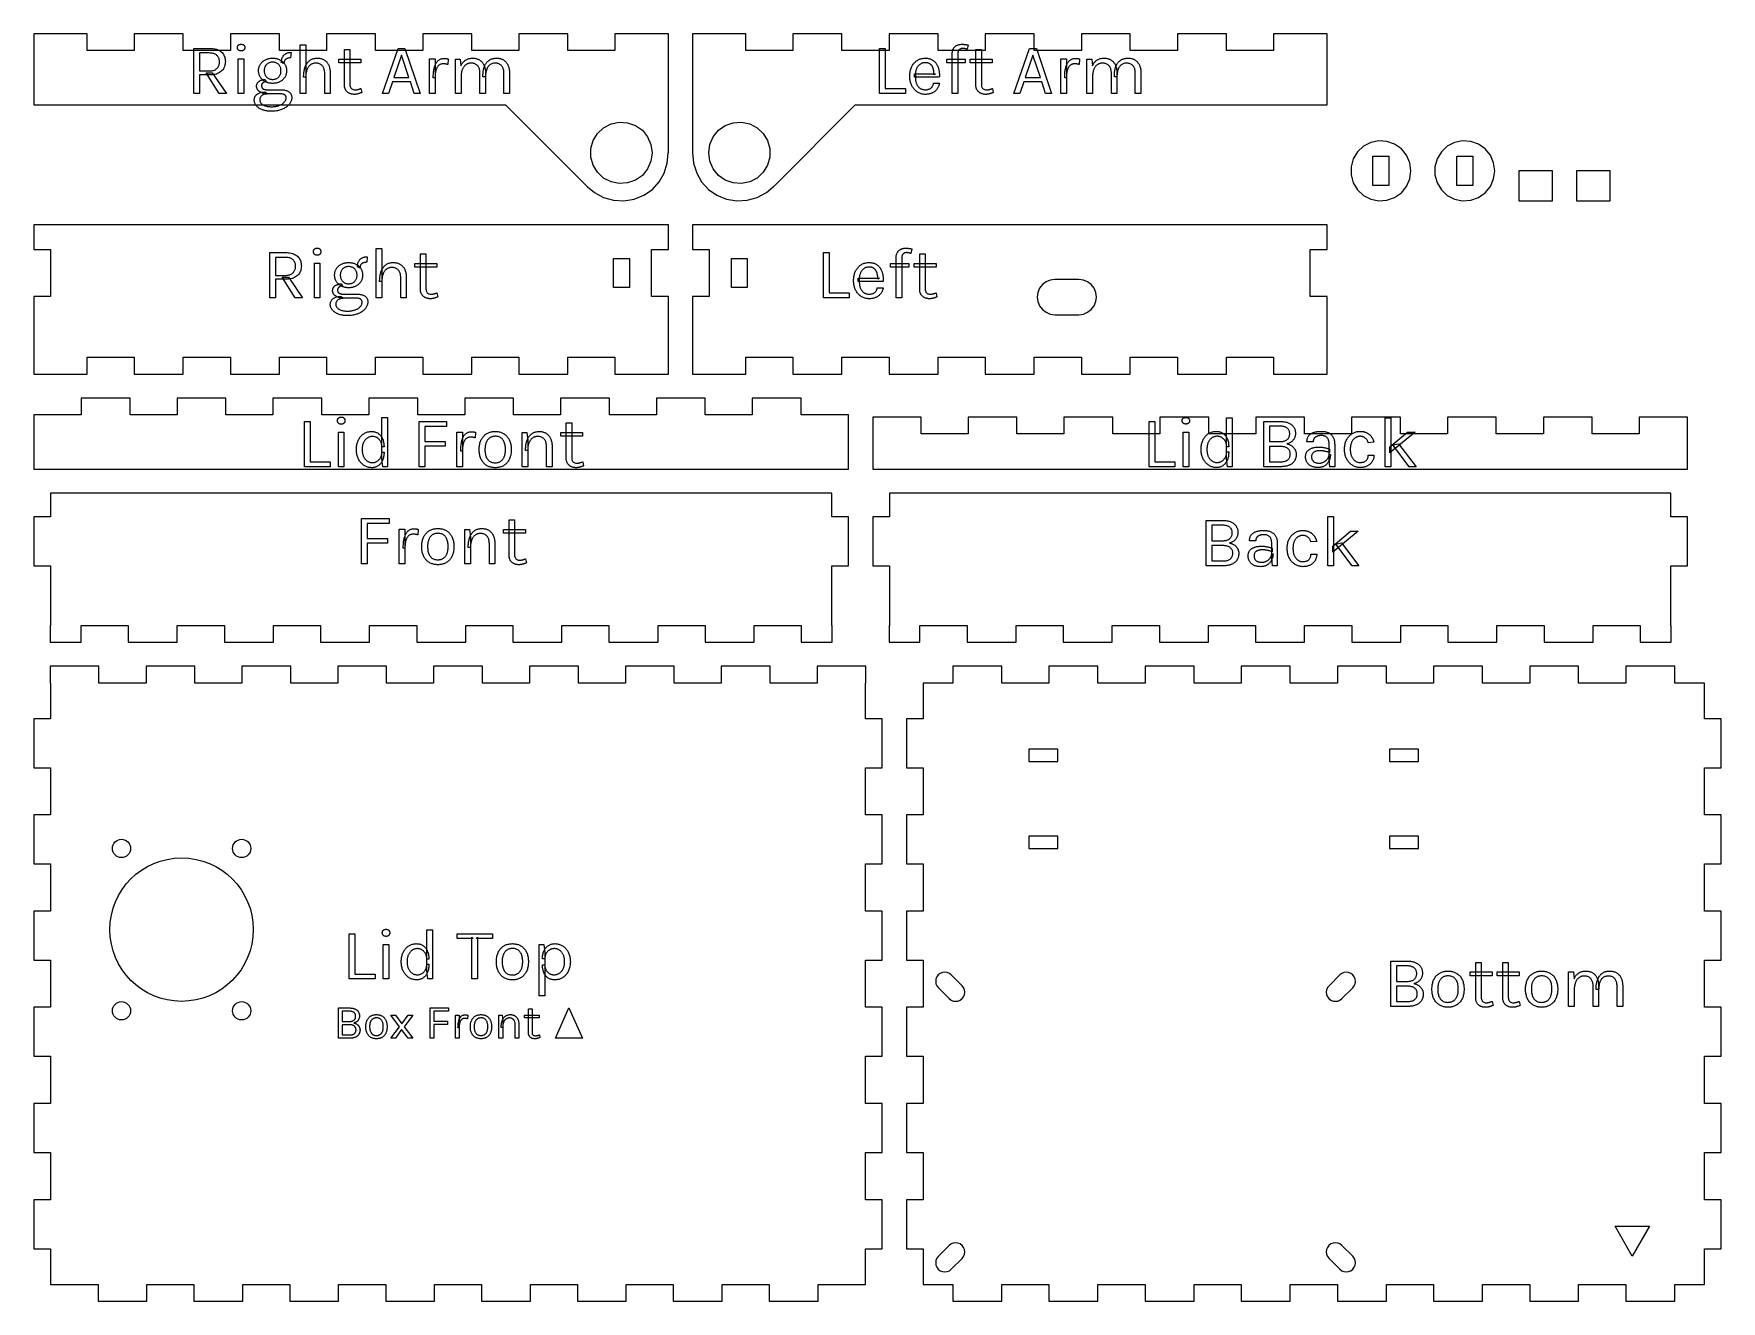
# Model space of a CAD drawing. Header units: millimetres. Extents: x 0 to 281, y 0 to 211.
import ezdxf

# ---------------------------------------------------------------- set-up
doc = ezdxf.new("R2010")
doc.units = ezdxf.units.MM
doc.layers.add('CUT', color=1, linetype='Continuous')
doc.layers.add('ENGRAVE', color=5, linetype='Continuous')

msp = doc.modelspace()

# ---------------------------------------------------------------- linework, layer by layer
at = {"layer": 'CUT'}
for p, q in [((2.8, 210.79), (0, 210.79)), ((0, 210.79), (0, 201.99)), ((8.88, 210.79), (2.8, 210.79)), ((8.88, 207.99), (8.88, 210.79)), ((24.88, 210.79), (16.73, 210.79)), ((16.73, 210.79), (16.73, 207.99)), ((24.88, 207.99), (24.88, 210.79)), ((40.88, 210.79), (32.73, 210.79)), ((32.73, 210.79), (32.73, 207.99)), ((40.88, 207.99), (40.88, 210.79)), ((56.88, 210.79), (48.73, 210.79)), ((48.73, 210.79), (48.73, 207.99)), ((56.88, 207.99), (56.88, 210.79)), ((72.88, 210.79), (64.72, 210.79)), ((64.72, 210.79), (64.72, 207.99)), ((72.88, 207.99), (72.88, 210.79)), ((88.88, 210.79), (80.72, 210.79)), ((80.72, 210.79), (80.72, 207.99)), ((88.88, 207.99), (88.88, 210.79)), ((102.8, 210.79), (96.72, 210.79)), ((96.72, 210.79), (96.72, 207.99)), ((105.6, 210.79), (102.8, 210.79)), ((105.6, 198.99), (105.6, 210.79)), ((112.4, 210.79), (109.6, 210.79)), ((109.6, 210.79), (109.6, 198.99)), ((118.47, 210.79), (112.4, 210.79)), ((118.47, 207.99), (118.47, 210.79)), ((134.47, 210.79), (126.33, 210.79)), ((126.33, 210.79), (126.33, 207.99)), ((134.47, 207.99), (134.47, 210.79)), ((150.47, 210.79), (142.32, 210.79)), ((142.32, 210.79), (142.32, 207.99)), ((150.47, 207.99), (150.47, 210.79)), ((166.47, 210.79), (158.32, 210.79)), ((158.32, 210.79), (158.32, 207.99)), ((166.47, 207.99), (166.47, 210.79)), ((182.47, 210.79), (174.32, 210.79)), ((174.32, 210.79), (174.32, 207.99)), ((182.47, 207.99), (182.47, 210.79)), ((198.47, 210.79), (190.32, 210.79)), ((190.32, 210.79), (190.32, 207.99)), ((198.47, 207.99), (198.47, 210.79)), ((212.4, 210.79), (206.32, 210.79)), ((206.32, 210.79), (206.32, 207.99)), ((215.2, 210.79), (212.4, 210.79)), ((215.2, 201.99), (215.2, 210.79)), ((16.73, 207.99), (8.88, 207.99)), ((32.73, 207.99), (24.88, 207.99)), ((48.73, 207.99), (40.88, 207.99)), ((64.72, 207.99), (56.88, 207.99)), ((80.72, 207.99), (72.88, 207.99)), ((96.72, 207.99), (88.88, 207.99)), ((126.33, 207.99), (118.47, 207.99)), ((142.32, 207.99), (134.47, 207.99)), ((158.32, 207.99), (150.47, 207.99)), ((174.32, 207.99), (166.47, 207.99)), ((190.32, 207.99), (182.47, 207.99)), ((206.32, 207.99), (198.47, 207.99)), ((0, 201.99), (0, 198.99)), ((215.2, 198.99), (215.2, 201.99)), ((0, 198.99), (78.49, 198.99)), ((78.49, 198.99), (91.91, 185.56)), ((105.6, 190.99), (105.6, 198.99)), ((109.6, 198.99), (109.6, 190.99)), ((123.29, 185.56), (136.71, 198.99)), ((136.71, 198.99), (215.2, 198.99)), ((93.08, 193.03), (93.8, 194.22)), ((93.8, 194.22), (94.82, 195.17)), ((94.82, 195.17), (96.06, 195.82)), ((96.06, 195.82), (97.43, 196.1)), ((97.43, 196.1), (98.82, 196)), ((98.82, 196), (100.13, 195.54)), ((100.13, 195.54), (101.27, 194.73)), ((101.27, 194.73), (102.15, 193.65)), ((113.05, 193.65), (113.93, 194.73)), ((113.93, 194.73), (115.07, 195.54)), ((115.07, 195.54), (116.38, 196)), ((116.38, 196), (117.77, 196.1)), ((117.77, 196.1), (119.14, 195.82)), ((119.14, 195.82), (120.38, 195.17)), ((120.38, 195.17), (121.4, 194.22)), ((121.4, 194.22), (122.12, 193.03)), ((92.7, 191.69), (93.08, 193.03)), ((92.7, 190.29), (92.7, 191.69)), ((102.15, 193.65), (102.71, 192.37)), ((102.71, 192.37), (102.89, 190.99)), ((102.89, 190.99), (102.71, 189.61)), ((105.4, 189.27), (105.58, 190.99)), ((105.58, 190.99), (105.6, 190.99)), ((109.6, 190.99), (109.62, 190.99)), ((109.62, 190.99), (109.8, 189.27)), ((112.31, 190.99), (112.49, 192.37)), ((112.49, 189.61), (112.31, 190.99)), ((112.49, 192.37), (113.05, 193.65)), ((122.12, 193.03), (122.5, 191.69)), ((122.5, 191.69), (122.5, 190.29)), ((220.27, 191.14), (219.57, 189.98)), ((221.27, 192.07), (220.27, 191.14)), ((222.48, 192.7), (221.27, 192.07)), ((223.81, 192.98), (222.48, 192.7)), ((225.17, 192.88), (223.81, 192.98)), ((226.45, 192.43), (225.17, 192.88)), ((227.57, 191.64), (226.45, 192.43)), ((228.43, 190.59), (227.57, 191.64)), ((234.23, 191.14), (233.52, 189.98)), ((235.22, 192.07), (234.23, 191.14)), ((236.43, 192.7), (235.22, 192.07)), ((237.76, 192.98), (236.43, 192.7)), ((239.12, 192.88), (237.76, 192.98)), ((240.41, 192.43), (239.12, 192.88)), ((241.52, 191.64), (240.41, 192.43)), ((242.38, 190.59), (241.52, 191.64)), ((93.08, 188.95), (92.7, 190.29)), ((93.8, 187.75), (93.08, 188.95)), ((102.15, 188.33), (101.27, 187.24)), ((102.71, 189.61), (102.15, 188.33)), ((104.89, 187.63), (105.4, 189.27)), ((109.8, 189.27), (110.31, 187.63)), ((113.05, 188.33), (112.49, 189.61)), ((113.93, 187.24), (113.05, 188.33)), ((122.12, 188.95), (121.4, 187.75)), ((122.5, 190.29), (122.12, 188.95)), ((219.57, 189.98), (219.2, 188.67)), ((219.2, 188.67), (219.2, 187.31)), ((222.85, 185.56), (222.85, 190.41)), ((222.85, 190.41), (225.5, 190.41)), ((225.5, 190.41), (225.5, 185.56)), ((228.97, 189.34), (228.43, 190.59)), ((229.15, 187.99), (228.97, 189.34)), ((233.52, 189.98), (233.15, 188.67)), ((233.15, 188.67), (233.15, 187.31)), ((236.81, 185.56), (236.81, 190.41)), ((236.81, 190.41), (239.46, 190.41)), ((239.46, 190.41), (239.46, 185.56)), ((242.92, 189.34), (242.38, 190.59)), ((243.11, 187.99), (242.92, 189.34)), ((91.91, 185.56), (91.97, 185.49)), ((91.97, 185.49), (92.09, 185.38)), ((92.09, 185.38), (92.14, 185.33)), ((92.14, 185.33), (92.14, 185.34)), ((92.14, 185.34), (93.29, 184.37)), ((94.82, 186.8), (93.8, 187.75)), ((96.06, 186.16), (94.82, 186.8)), ((97.43, 185.88), (96.06, 186.16)), ((98.82, 185.97), (97.43, 185.88)), ((100.13, 186.44), (98.82, 185.97)), ((101.27, 187.24), (100.13, 186.44)), ((102.94, 184.89), (104.06, 186.15)), ((104.06, 186.15), (104.89, 187.63)), ((110.31, 187.63), (111.14, 186.15)), ((111.14, 186.15), (112.26, 184.89)), ((115.07, 186.44), (113.93, 187.24)), ((116.38, 185.97), (115.07, 186.44)), ((117.77, 185.87), (116.38, 185.97)), ((119.14, 186.16), (117.77, 185.87)), ((120.38, 186.8), (119.14, 186.16)), ((121.4, 187.75), (120.38, 186.8)), ((121.91, 184.37), (123.06, 185.34)), ((123.06, 185.33), (123.11, 185.38)), ((123.06, 185.34), (123.06, 185.33)), ((123.11, 185.38), (123.23, 185.49)), ((123.23, 185.49), (123.29, 185.56)), ((219.2, 187.31), (219.57, 186)), ((219.57, 186), (220.27, 184.83)), ((225.5, 185.56), (222.85, 185.56)), ((227.57, 184.33), (228.43, 185.39)), ((228.43, 185.39), (228.97, 186.64)), ((228.97, 186.64), (229.15, 187.99)), ((233.15, 187.31), (233.52, 186)), ((233.52, 186), (234.23, 184.83)), ((239.46, 185.56), (236.81, 185.56)), ((241.52, 184.33), (242.38, 185.39)), ((242.38, 185.39), (242.92, 186.64)), ((242.92, 186.64), (243.11, 187.99)), ((252.71, 188), (247.11, 188)), ((247.11, 188), (247.11, 183)), ((252.71, 183), (252.71, 188)), ((262.31, 188), (256.71, 188)), ((256.71, 188), (256.71, 183)), ((262.31, 183), (262.31, 188)), ((93.29, 184.37), (94.82, 183.56)), ((94.82, 183.56), (96.48, 183.09)), ((96.48, 183.09), (98.21, 183)), ((98.21, 183), (99.92, 183.28)), ((99.92, 183.28), (101.52, 183.92)), ((101.52, 183.92), (102.94, 184.89)), ((112.26, 184.89), (113.68, 183.92)), ((113.68, 183.92), (115.28, 183.28)), ((115.28, 183.28), (116.99, 183)), ((116.99, 183), (118.72, 183.09)), ((118.72, 183.09), (120.38, 183.56)), ((120.38, 183.56), (121.91, 184.37)), ((220.27, 184.83), (221.27, 183.9)), ((221.27, 183.9), (222.48, 183.28)), ((222.48, 183.28), (223.81, 183)), ((223.81, 183), (225.17, 183.09)), ((225.17, 183.09), (226.45, 183.55)), ((226.45, 183.55), (227.57, 184.33)), ((234.23, 184.83), (235.22, 183.9)), ((235.22, 183.9), (236.43, 183.28)), ((236.43, 183.28), (237.76, 183)), ((237.76, 183), (239.12, 183.09)), ((239.12, 183.09), (240.41, 183.55)), ((240.41, 183.55), (241.52, 184.33)), ((247.11, 183), (252.71, 183)), ((256.71, 183), (262.31, 183)), ((2.8, 179), (0, 179)), ((0, 179), (0, 174.93)), ((102.8, 179), (2.8, 179)), ((105.6, 179), (102.8, 179)), ((105.6, 174.93), (105.6, 179)), ((112.4, 179), (109.6, 179)), ((109.6, 179), (109.6, 174.93)), ((212.4, 179), (112.4, 179)), ((215.2, 179), (212.4, 179)), ((215.2, 174.93), (215.2, 179)), ((0, 174.93), (2.8, 174.93)), ((2.8, 174.93), (2.8, 167.07)), ((102.8, 167.07), (102.8, 174.93)), ((102.8, 174.93), (105.6, 174.93)), ((109.6, 174.93), (112.4, 174.93)), ((112.4, 174.93), (112.4, 167.07)), ((212.4, 167.07), (212.4, 174.93)), ((212.4, 174.93), (215.2, 174.93)), ((96.47, 168.57), (96.47, 173.43)), ((96.47, 173.43), (99.12, 173.43)), ((99.12, 173.43), (99.12, 168.57)), ((116.08, 168.57), (116.08, 173.43)), ((116.08, 173.43), (118.72, 173.43)), ((118.72, 173.43), (118.72, 168.57)), ((99.12, 168.57), (96.47, 168.57)), ((118.72, 168.57), (116.08, 168.57)), ((2.8, 167.07), (0, 167.07)), ((0, 167.07), (0, 157)), ((105.6, 167.07), (102.8, 167.07)), ((105.6, 157), (105.6, 167.07)), ((112.4, 167.07), (109.6, 167.07)), ((109.6, 167.07), (109.6, 157)), ((215.2, 167.07), (212.4, 167.07)), ((215.2, 157), (215.2, 167.07)), ((0, 157), (0, 154.2)), ((8.88, 157), (16.73, 157)), ((8.88, 154.2), (8.88, 157)), ((16.73, 157), (16.73, 154.2)), ((24.88, 154.2), (24.88, 157)), ((24.88, 157), (32.73, 157)), ((32.73, 157), (32.73, 154.2)), ((40.88, 154.2), (40.88, 157)), ((40.88, 157), (48.73, 157)), ((48.73, 157), (48.73, 154.2)), ((56.88, 154.2), (56.88, 157)), ((56.88, 157), (64.72, 157)), ((64.72, 157), (64.72, 154.2)), ((72.88, 154.2), (72.88, 157)), ((72.88, 157), (80.72, 157)), ((80.72, 157), (80.72, 154.2)), ((88.88, 154.2), (88.88, 157)), ((88.88, 157), (96.72, 157)), ((96.72, 157), (96.72, 154.2)), ((105.6, 154.2), (105.6, 157)), ((109.6, 157), (109.6, 154.2)), ((118.47, 154.2), (118.47, 157)), ((118.47, 157), (126.33, 157)), ((126.33, 157), (126.33, 154.2)), ((134.47, 154.2), (134.47, 157)), ((134.47, 157), (142.32, 157)), ((142.32, 157), (142.32, 154.2)), ((150.47, 154.2), (150.47, 157)), ((150.47, 157), (158.32, 157)), ((158.32, 157), (158.32, 154.2)), ((166.47, 154.2), (166.47, 157)), ((166.47, 157), (174.32, 157)), ((174.32, 157), (174.32, 154.2)), ((182.47, 154.2), (182.47, 157)), ((182.47, 157), (190.32, 157)), ((190.32, 157), (190.32, 154.2)), ((198.47, 154.2), (198.47, 157)), ((198.47, 157), (206.32, 157)), ((206.32, 157), (206.32, 154.2)), ((215.2, 154.2), (215.2, 157)), ((0, 154.2), (2.8, 154.2)), ((2.8, 154.2), (8.88, 154.2)), ((16.73, 154.2), (24.88, 154.2)), ((32.73, 154.2), (40.88, 154.2)), ((48.73, 154.2), (56.88, 154.2)), ((64.72, 154.2), (72.88, 154.2)), ((80.72, 154.2), (88.88, 154.2)), ((96.72, 154.2), (102.8, 154.2)), ((102.8, 154.2), (105.6, 154.2)), ((109.6, 154.2), (112.4, 154.2)), ((112.4, 154.2), (118.47, 154.2)), ((126.33, 154.2), (134.47, 154.2)), ((142.32, 154.2), (150.47, 154.2)), ((158.32, 154.2), (166.47, 154.2)), ((174.32, 154.2), (182.47, 154.2)), ((190.32, 154.2), (198.47, 154.2)), ((206.32, 154.2), (212.4, 154.2)), ((212.4, 154.2), (215.2, 154.2)), ((16.03, 150.2), (7.9, 150.2)), ((7.9, 150.2), (7.9, 147.4)), ((16.03, 147.4), (16.03, 150.2)), ((31.98, 150.2), (23.85, 150.2)), ((23.85, 150.2), (23.85, 147.4)), ((31.98, 147.4), (31.98, 150.2)), ((47.93, 150.2), (39.81, 150.2)), ((39.81, 150.2), (39.81, 147.4)), ((47.93, 147.4), (47.93, 150.2)), ((63.89, 150.2), (55.76, 150.2)), ((55.76, 150.2), (55.76, 147.4)), ((63.89, 147.4), (63.89, 150.2)), ((79.84, 150.2), (71.71, 150.2)), ((71.71, 150.2), (71.71, 147.4)), ((79.84, 147.4), (79.84, 150.2)), ((95.79, 150.2), (87.67, 150.2)), ((87.67, 150.2), (87.67, 147.4)), ((95.79, 147.4), (95.79, 150.2)), ((111.75, 150.2), (103.62, 150.2)), ((103.62, 150.2), (103.62, 147.4)), ((111.75, 147.4), (111.75, 150.2)), ((127.7, 150.2), (119.57, 150.2)), ((119.57, 150.2), (119.57, 147.4)), ((127.7, 147.4), (127.7, 150.2)), ((7.9, 147.4), (0, 147.4)), ((0, 147.4), (0, 138.4)), ((23.85, 147.4), (16.03, 147.4)), ((39.81, 147.4), (31.98, 147.4)), ((55.76, 147.4), (47.93, 147.4)), ((71.71, 147.4), (63.89, 147.4)), ((87.67, 147.4), (79.84, 147.4)), ((103.62, 147.4), (95.79, 147.4)), ((119.57, 147.4), (111.75, 147.4)), ((135.6, 147.4), (127.7, 147.4)), ((135.6, 138.4), (135.6, 147.4)), ((147.65, 147.05), (139.6, 147.05)), ((139.6, 147.05), (139.6, 144.25)), ((147.65, 144.25), (147.65, 147.05)), ((163.6, 147.05), (155.48, 147.05)), ((155.48, 147.05), (155.48, 144.25)), ((163.6, 144.25), (163.6, 147.05)), ((179.56, 147.05), (171.43, 147.05)), ((171.43, 147.05), (171.43, 144.25)), ((179.56, 144.25), (179.56, 147.05)), ((195.51, 147.05), (187.38, 147.05)), ((187.38, 147.05), (187.38, 144.25)), ((195.51, 144.25), (195.51, 147.05)), ((211.46, 147.05), (203.34, 147.05)), ((203.34, 147.05), (203.34, 144.25)), ((211.46, 144.25), (211.46, 147.05)), ((227.42, 147.05), (219.29, 147.05)), ((219.29, 147.05), (219.29, 144.25)), ((227.42, 144.25), (227.42, 147.05)), ((243.37, 147.05), (235.24, 147.05)), ((235.24, 147.05), (235.24, 144.25)), ((243.37, 144.25), (243.37, 147.05)), ((259.32, 147.05), (251.2, 147.05)), ((251.2, 147.05), (251.2, 144.25)), ((259.32, 144.25), (259.32, 147.05)), ((275.2, 147.05), (267.15, 147.05)), ((267.15, 147.05), (267.15, 144.25)), ((275.2, 144.25), (275.2, 147.05)), ((139.6, 144.25), (139.6, 138.4)), ((155.48, 144.25), (147.65, 144.25)), ((171.43, 144.25), (163.6, 144.25)), ((187.38, 144.25), (179.56, 144.25)), ((203.34, 144.25), (195.51, 144.25)), ((219.29, 144.25), (211.46, 144.25)), ((235.24, 144.25), (227.42, 144.25)), ((251.2, 144.25), (243.37, 144.25)), ((267.15, 144.25), (259.32, 144.25)), ((275.2, 138.4), (275.2, 144.25)), ((0, 138.4), (135.6, 138.4)), ((139.6, 138.4), (275.2, 138.4)), ((132.8, 134.4), (2.8, 134.4)), ((2.8, 134.4), (2.8, 130.47)), ((132.8, 130.47), (132.8, 134.4)), ((272.4, 134.4), (142.4, 134.4)), ((142.4, 134.4), (142.4, 130.47)), ((272.4, 130.47), (272.4, 134.4)), ((2.8, 130.47), (0, 130.47)), ((0, 130.47), (0, 122.32)), ((135.6, 130.47), (132.8, 130.47)), ((135.6, 122.32), (135.6, 130.47)), ((142.4, 130.47), (139.6, 130.47)), ((139.6, 130.47), (139.6, 122.32)), ((275.2, 130.47), (272.4, 130.47)), ((275.2, 122.32), (275.2, 130.47)), ((0, 122.32), (2.8, 122.32)), ((2.8, 122.32), (2.8, 112.4)), ((132.8, 122.32), (135.6, 122.32)), ((132.8, 112.4), (132.8, 122.32)), ((139.6, 122.32), (142.4, 122.32)), ((142.4, 122.32), (142.4, 112.4)), ((272.4, 122.32), (275.2, 122.32)), ((272.4, 112.4), (272.4, 122.32)), ((2.8, 112.4), (2.73, 112.4)), ((2.73, 112.4), (2.73, 109.6)), ((7.88, 109.6), (7.88, 112.4)), ((7.88, 112.4), (15.72, 112.4)), ((15.72, 112.4), (15.72, 109.6)), ((23.88, 109.6), (23.88, 112.4)), ((23.88, 112.4), (31.73, 112.4)), ((31.73, 112.4), (31.73, 109.6)), ((39.88, 109.6), (39.88, 112.4)), ((39.88, 112.4), (47.73, 112.4)), ((47.73, 112.4), (47.73, 109.6)), ((55.88, 109.6), (55.88, 112.4)), ((55.88, 112.4), (63.73, 112.4)), ((63.73, 112.4), (63.73, 109.6)), ((71.88, 109.6), (71.88, 112.4)), ((71.88, 112.4), (79.72, 112.4)), ((79.72, 112.4), (79.72, 109.6)), ((87.88, 109.6), (87.88, 112.4)), ((87.88, 112.4), (95.72, 112.4)), ((95.72, 112.4), (95.72, 109.6)), ((103.88, 109.6), (103.88, 112.4)), ((103.88, 112.4), (111.72, 112.4)), ((111.72, 112.4), (111.72, 109.6)), ((119.88, 109.6), (119.88, 112.4)), ((119.88, 112.4), (127.72, 112.4)), ((127.72, 112.4), (127.72, 109.6)), ((132.88, 112.4), (132.8, 112.4)), ((132.88, 109.6), (132.88, 112.4)), ((142.4, 112.4), (142.32, 112.4)), ((142.32, 112.4), (142.32, 109.6)), ((147.47, 109.6), (147.47, 112.4)), ((147.47, 112.4), (155.32, 112.4)), ((155.32, 112.4), (155.32, 109.6)), ((163.47, 109.6), (163.47, 112.4)), ((163.47, 112.4), (171.32, 112.4)), ((171.32, 112.4), (171.32, 109.6)), ((179.47, 109.6), (179.47, 112.4)), ((179.47, 112.4), (187.32, 112.4)), ((187.32, 112.4), (187.32, 109.6)), ((195.47, 109.6), (195.47, 112.4)), ((195.47, 112.4), (203.32, 112.4)), ((203.32, 112.4), (203.32, 109.6)), ((211.47, 109.6), (211.47, 112.4)), ((211.47, 112.4), (219.32, 112.4)), ((219.32, 112.4), (219.32, 109.6)), ((227.47, 109.6), (227.47, 112.4)), ((227.47, 112.4), (235.32, 112.4)), ((235.32, 112.4), (235.32, 109.6)), ((243.47, 109.6), (243.47, 112.4)), ((243.47, 112.4), (251.32, 112.4)), ((251.32, 112.4), (251.32, 109.6)), ((259.48, 109.6), (259.48, 112.4)), ((259.48, 112.4), (267.32, 112.4)), ((267.32, 112.4), (267.32, 109.6)), ((272.48, 112.4), (272.4, 112.4)), ((272.48, 109.6), (272.48, 112.4)), ((2.73, 109.6), (7.88, 109.6)), ((15.72, 109.6), (23.88, 109.6)), ((31.73, 109.6), (39.88, 109.6)), ((47.73, 109.6), (55.88, 109.6)), ((63.73, 109.6), (71.88, 109.6)), ((79.72, 109.6), (87.88, 109.6)), ((95.72, 109.6), (103.88, 109.6)), ((111.72, 109.6), (119.88, 109.6)), ((127.72, 109.6), (132.88, 109.6)), ((142.32, 109.6), (147.47, 109.6)), ((155.32, 109.6), (163.47, 109.6)), ((171.32, 109.6), (179.47, 109.6)), ((187.32, 109.6), (195.47, 109.6)), ((203.32, 109.6), (211.47, 109.6)), ((219.32, 109.6), (227.47, 109.6)), ((235.32, 109.6), (243.47, 109.6)), ((251.32, 109.6), (259.48, 109.6)), ((267.32, 109.6), (272.48, 109.6)), ((10.85, 105.6), (2.73, 105.6)), ((2.73, 105.6), (2.73, 102.8)), ((10.85, 102.8), (10.85, 105.6)), ((26.8, 105.6), (18.68, 105.6)), ((18.68, 105.6), (18.68, 102.8)), ((26.8, 102.8), (26.8, 105.6)), ((42.76, 105.6), (34.63, 105.6)), ((34.63, 105.6), (34.63, 102.8)), ((42.76, 102.8), (42.76, 105.6)), ((58.71, 105.6), (50.58, 105.6)), ((50.58, 105.6), (50.58, 102.8)), ((58.71, 102.8), (58.71, 105.6)), ((74.66, 105.6), (66.54, 105.6)), ((66.54, 105.6), (66.54, 102.8)), ((74.66, 102.8), (74.66, 105.6)), ((90.62, 105.6), (82.49, 105.6)), ((82.49, 105.6), (82.49, 102.8)), ((90.62, 102.8), (90.62, 105.6)), ((106.57, 105.6), (98.44, 105.6)), ((98.44, 105.6), (98.44, 102.8)), ((106.57, 102.8), (106.57, 105.6)), ((122.52, 105.6), (114.4, 105.6)), ((114.4, 105.6), (114.4, 102.8)), ((122.52, 102.8), (122.52, 105.6)), ((138.47, 105.6), (130.35, 105.6)), ((130.35, 105.6), (130.35, 102.8)), ((138.47, 102.8), (138.47, 105.6)), ((161.07, 105.6), (152.93, 105.6)), ((152.93, 105.6), (152.93, 102.8)), ((161.07, 102.8), (161.07, 105.6)), ((177.07, 105.6), (168.93, 105.6)), ((168.93, 105.6), (168.93, 102.8)), ((177.07, 102.8), (177.07, 105.6)), ((193.07, 105.6), (184.93, 105.6)), ((184.93, 105.6), (184.93, 102.8)), ((193.07, 102.8), (193.07, 105.6)), ((209.07, 105.6), (200.93, 105.6)), ((200.93, 105.6), (200.93, 102.8)), ((209.07, 102.8), (209.07, 105.6)), ((225.07, 105.6), (216.93, 105.6)), ((216.93, 105.6), (216.93, 102.8)), ((225.07, 102.8), (225.07, 105.6)), ((241.07, 105.6), (232.93, 105.6)), ((232.93, 105.6), (232.93, 102.8)), ((241.07, 102.8), (241.07, 105.6)), ((257.07, 105.6), (248.93, 105.6)), ((248.93, 105.6), (248.93, 102.8)), ((257.07, 102.8), (257.07, 105.6)), ((273.07, 105.6), (264.93, 105.6)), ((264.93, 105.6), (264.93, 102.8)), ((273.07, 102.8), (273.07, 105.6)), ((2.73, 102.8), (2.8, 102.8)), ((2.8, 102.8), (2.8, 96.88)), ((18.68, 102.8), (10.85, 102.8)), ((34.63, 102.8), (26.8, 102.8)), ((50.58, 102.8), (42.76, 102.8)), ((66.54, 102.8), (58.71, 102.8)), ((82.49, 102.8), (74.66, 102.8)), ((98.44, 102.8), (90.62, 102.8)), ((114.4, 102.8), (106.57, 102.8)), ((130.35, 102.8), (122.52, 102.8)), ((138.4, 96.88), (138.4, 102.8)), ((138.4, 102.8), (138.47, 102.8)), ((152.93, 102.8), (148, 102.8)), ((148, 102.8), (148, 96.88)), ((168.93, 102.8), (161.07, 102.8)), ((184.93, 102.8), (177.07, 102.8)), ((200.93, 102.8), (193.07, 102.8)), ((216.93, 102.8), (209.07, 102.8)), ((232.93, 102.8), (225.07, 102.8)), ((248.93, 102.8), (241.07, 102.8)), ((264.93, 102.8), (257.07, 102.8)), ((278, 102.8), (273.07, 102.8)), ((278, 96.88), (278, 102.8)), ((2.8, 96.88), (0, 96.88)), ((0, 96.88), (0, 88.72)), ((141.2, 96.88), (138.4, 96.88)), ((141.2, 88.72), (141.2, 96.88)), ((148, 96.88), (145.2, 96.88)), ((145.2, 96.88), (145.2, 88.72)), ((280.8, 96.88), (278, 96.88)), ((280.8, 88.72), (280.8, 96.88)), ((0, 88.72), (2.8, 88.72)), ((2.8, 88.72), (2.8, 80.88)), ((138.4, 80.88), (138.4, 88.72)), ((138.4, 88.72), (141.2, 88.72)), ((145.2, 88.72), (148, 88.72)), ((148, 88.72), (148, 80.88)), ((278, 80.88), (278, 88.72)), ((278, 88.72), (280.8, 88.72)), ((2.8, 80.88), (0, 80.88)), ((0, 80.88), (0, 72.72)), ((141.2, 80.88), (138.4, 80.88)), ((141.2, 72.72), (141.2, 80.88)), ((148, 80.88), (145.2, 80.88)), ((145.2, 80.88), (145.2, 72.72)), ((280.8, 80.88), (278, 80.88)), ((280.8, 72.72), (280.8, 80.88)), ((0, 72.72), (2.8, 72.72)), ((2.8, 72.72), (2.8, 64.88)), ((138.4, 64.88), (138.4, 72.72)), ((138.4, 72.72), (141.2, 72.72)), ((145.2, 72.72), (148, 72.72)), ((148, 72.72), (148, 64.88)), ((278, 64.88), (278, 72.72)), ((278, 72.72), (280.8, 72.72)), ((2.8, 64.88), (0, 64.88)), ((0, 64.88), (0, 56.73)), ((141.2, 64.88), (138.4, 64.88)), ((141.2, 56.73), (141.2, 64.88)), ((148, 64.88), (145.2, 64.88)), ((145.2, 64.88), (145.2, 56.73)), ((280.8, 64.88), (278, 64.88)), ((280.8, 56.73), (280.8, 64.88)), ((0, 56.73), (2.8, 56.73)), ((2.8, 56.73), (2.8, 48.88)), ((138.4, 48.88), (138.4, 56.73)), ((138.4, 56.73), (141.2, 56.73)), ((145.2, 56.73), (148, 56.73)), ((148, 56.73), (148, 48.88)), ((278, 48.88), (278, 56.73)), ((278, 56.73), (280.8, 56.73)), ((2.8, 48.88), (0, 48.88)), ((0, 48.88), (0, 40.73)), ((141.2, 48.88), (138.4, 48.88)), ((141.2, 40.73), (141.2, 48.88)), ((148, 48.88), (145.2, 48.88)), ((145.2, 48.88), (145.2, 40.73)), ((280.8, 48.88), (278, 48.88)), ((280.8, 40.73), (280.8, 48.88)), ((0, 40.73), (2.8, 40.73)), ((2.8, 40.73), (2.8, 32.88)), ((138.4, 32.88), (138.4, 40.73)), ((138.4, 40.73), (141.2, 40.73)), ((145.2, 40.73), (148, 40.73)), ((148, 40.73), (148, 32.88)), ((278, 32.88), (278, 40.73)), ((278, 40.73), (280.8, 40.73)), ((2.8, 32.88), (0, 32.88)), ((0, 32.88), (0, 24.73)), ((141.2, 32.88), (138.4, 32.88)), ((141.2, 24.73), (141.2, 32.88)), ((148, 32.88), (145.2, 32.88)), ((145.2, 32.88), (145.2, 24.73)), ((280.8, 32.88), (278, 32.88)), ((280.8, 24.73), (280.8, 32.88)), ((0, 24.73), (2.8, 24.73)), ((2.8, 24.73), (2.8, 16.88)), ((138.4, 16.88), (138.4, 24.73)), ((138.4, 24.73), (141.2, 24.73)), ((145.2, 24.73), (148, 24.73)), ((148, 24.73), (148, 16.88)), ((278, 16.88), (278, 24.73)), ((278, 24.73), (280.8, 24.73)), ((2.8, 16.88), (0, 16.88)), ((0, 16.88), (0, 8.72)), ((141.2, 16.88), (138.4, 16.88)), ((141.2, 8.72), (141.2, 16.88)), ((148, 16.88), (145.2, 16.88)), ((145.2, 16.88), (145.2, 8.72)), ((280.8, 16.88), (278, 16.88)), ((280.8, 8.72), (280.8, 16.88)), ((0, 8.72), (2.8, 8.72)), ((2.8, 8.72), (2.8, 2.8)), ((138.4, 2.8), (138.4, 8.72)), ((138.4, 8.72), (141.2, 8.72)), ((145.2, 8.72), (148, 8.72)), ((148, 8.72), (148, 2.8)), ((278, 2.8), (278, 8.72)), ((278, 8.72), (280.8, 8.72)), ((2.8, 2.8), (10.7, 2.8)), ((10.7, 2.8), (10.7, 0)), ((10.7, 0), (18.83, 0)), ((18.83, 0), (18.83, 2.8)), ((18.83, 2.8), (26.65, 2.8)), ((26.65, 2.8), (26.65, 0)), ((26.65, 0), (34.78, 0)), ((34.78, 0), (34.78, 2.8)), ((34.78, 2.8), (42.61, 2.8)), ((42.61, 2.8), (42.61, 0)), ((42.61, 0), (50.73, 0)), ((50.73, 0), (50.73, 2.8)), ((50.73, 2.8), (58.56, 2.8)), ((58.56, 2.8), (58.56, 0)), ((58.56, 0), (66.69, 0)), ((66.69, 0), (66.69, 2.8)), ((66.69, 2.8), (74.51, 2.8)), ((74.51, 2.8), (74.51, 0)), ((74.51, 0), (82.64, 0)), ((82.64, 0), (82.64, 2.8)), ((82.64, 2.8), (90.47, 2.8)), ((90.47, 2.8), (90.47, 0)), ((90.47, 0), (98.59, 0)), ((98.59, 0), (98.59, 2.8)), ((98.59, 2.8), (106.42, 2.8)), ((106.42, 2.8), (106.42, 0)), ((106.42, 0), (114.55, 0)), ((114.55, 0), (114.55, 2.8)), ((114.55, 2.8), (122.37, 2.8)), ((122.37, 2.8), (122.37, 0)), ((122.37, 0), (130.5, 0)), ((130.5, 0), (130.5, 2.8)), ((130.5, 2.8), (138.4, 2.8)), ((148, 2.8), (152.93, 2.8)), ((152.93, 2.8), (152.93, 0)), ((152.93, 0), (161.07, 0)), ((161.07, 0), (161.07, 2.8)), ((161.07, 2.8), (168.93, 2.8)), ((168.93, 2.8), (168.93, 0)), ((168.93, 0), (177.07, 0)), ((177.07, 0), (177.07, 2.8)), ((177.07, 2.8), (184.93, 2.8)), ((184.93, 2.8), (184.93, 0)), ((184.93, 0), (193.07, 0)), ((193.07, 0), (193.07, 2.8)), ((193.07, 2.8), (200.93, 2.8)), ((200.93, 2.8), (200.93, 0)), ((200.93, 0), (209.07, 0)), ((209.07, 0), (209.07, 2.8)), ((209.07, 2.8), (216.93, 2.8)), ((216.93, 2.8), (216.93, 0)), ((216.93, 0), (225.07, 0)), ((225.07, 0), (225.07, 2.8)), ((225.07, 2.8), (232.93, 2.8)), ((232.93, 2.8), (232.93, 0)), ((232.93, 0), (241.07, 0)), ((241.07, 0), (241.07, 2.8)), ((241.07, 2.8), (248.93, 2.8)), ((248.93, 2.8), (248.93, 0)), ((248.93, 0), (257.07, 0)), ((257.07, 0), (257.07, 2.8)), ((257.07, 2.8), (264.93, 2.8)), ((264.93, 2.8), (264.93, 0)), ((264.93, 0), (273.07, 0)), ((273.07, 0), (273.07, 2.8)), ((273.07, 2.8), (278, 2.8))]:
    msp.add_line(p, q, dxfattribs=at)
for points in [[(173.9, 164.07), (174.66, 164.18), (175.36, 164.47), (175.97, 164.93), (176.43, 165.54), (176.72, 166.24), (176.82, 167), (176.72, 167.76), (176.43, 168.46), (175.97, 169.07), (175.36, 169.53), (174.66, 169.82), (173.9, 169.93), (169.9, 169.93), (169.14, 169.82), (168.44, 169.53), (167.83, 169.07), (167.37, 168.46), (167.08, 167.76), (166.98, 167), (167.08, 166.24), (167.37, 165.54), (167.83, 164.93), (168.44, 164.47), (169.14, 164.18), (169.9, 164.07)], [(165.57, 89.78), (170.43, 89.78), (170.43, 91.83), (165.57, 91.83)], [(225.57, 89.78), (230.43, 89.78), (230.43, 91.83), (225.57, 91.83)], [(165.57, 75.27), (170.43, 75.27), (170.43, 77.33), (165.57, 77.33)], [(225.57, 75.27), (230.43, 75.27), (230.43, 77.33), (225.57, 77.33)], [(152.32, 50.33), (152.64, 50.08), (153.01, 49.93), (153.4, 49.88), (153.79, 49.93), (154.16, 50.08), (154.48, 50.32), (154.72, 50.64), (154.87, 51.01), (154.92, 51.4), (154.87, 51.79), (154.72, 52.16), (154.47, 52.48), (152.68, 54.27), (152.36, 54.52), (151.99, 54.67), (151.6, 54.72), (151.21, 54.67), (150.84, 54.52), (150.52, 54.28), (150.28, 53.96), (150.13, 53.59), (150.08, 53.2), (150.13, 52.81), (150.28, 52.44), (150.53, 52.12)], [(215.53, 52.48), (215.28, 52.16), (215.13, 51.79), (215.08, 51.4), (215.13, 51.01), (215.28, 50.64), (215.52, 50.32), (215.84, 50.08), (216.21, 49.93), (216.6, 49.88), (216.99, 49.93), (217.36, 50.08), (217.68, 50.33), (219.47, 52.12), (219.72, 52.44), (219.87, 52.81), (219.92, 53.2), (219.87, 53.59), (219.72, 53.96), (219.48, 54.28), (219.16, 54.52), (218.79, 54.67), (218.4, 54.72), (218.01, 54.67), (217.64, 54.52), (217.32, 54.27)], [(263.13, 12.46), (268.87, 12.46), (266, 7.49)], [(154.47, 7.12), (154.72, 7.44), (154.87, 7.81), (154.92, 8.2), (154.87, 8.59), (154.72, 8.96), (154.48, 9.28), (154.16, 9.52), (153.79, 9.67), (153.4, 9.72), (153.01, 9.67), (152.64, 9.52), (152.32, 9.27), (150.53, 7.48), (150.28, 7.16), (150.13, 6.79), (150.08, 6.4), (150.13, 6.01), (150.28, 5.64), (150.52, 5.32), (150.84, 5.08), (151.21, 4.93), (151.6, 4.88), (151.99, 4.93), (152.36, 5.08), (152.68, 5.33)], [(217.68, 9.27), (217.36, 9.52), (216.99, 9.67), (216.6, 9.72), (216.21, 9.67), (215.84, 9.52), (215.52, 9.28), (215.28, 8.96), (215.13, 8.59), (215.08, 8.2), (215.13, 7.81), (215.28, 7.44), (215.53, 7.12), (217.32, 5.33), (217.64, 5.08), (218.01, 4.93), (218.4, 4.88), (218.79, 4.93), (219.16, 5.08), (219.48, 5.32), (219.72, 5.64), (219.87, 6.01), (219.92, 6.4), (219.87, 6.79), (219.72, 7.16), (219.47, 7.48)]]:
    msp.add_lwpolyline(points, close=True, dxfattribs=at)
for centre, radius in [((14.6, 75.3), 1.52), ((34.6, 75.3), 1.52), ((24.6, 61.8), 11.93), ((14.6, 48.3), 1.52), ((34.6, 48.3), 1.52)]:
    msp.add_circle(centre, radius, dxfattribs=at)
at = {"layer": 'ENGRAVE'}
for p, q in [((26.63, 200.85), (26.63, 208.36)), ((26.63, 208.36), (29.26, 208.36)), ((29.26, 208.36), (29.51, 208.36)), ((29.51, 208.36), (29.75, 208.34)), ((29.75, 208.34), (29.98, 208.31)), ((29.98, 208.31), (30.19, 208.27)), ((30.19, 208.27), (30.39, 208.22)), ((30.39, 208.22), (30.58, 208.16)), ((30.58, 208.16), (30.76, 208.08)), ((30.76, 208.08), (30.92, 208)), ((30.92, 208), (31.07, 207.89)), ((31.07, 207.89), (31.21, 207.78)), ((33.88, 208.51), (33.89, 208.56)), ((33.89, 208.46), (33.88, 208.51)), ((33.88, 208.51), (33.88, 208.51)), ((33.89, 208.6), (33.9, 208.65)), ((33.89, 208.56), (33.89, 208.6)), ((33.89, 208.41), (33.89, 208.46)), ((33.9, 208.37), (33.89, 208.41)), ((33.9, 208.65), (33.91, 208.69)), ((33.91, 208.32), (33.9, 208.37)), ((33.91, 208.69), (33.93, 208.73)), ((33.93, 208.28), (33.91, 208.32)), ((33.93, 208.73), (33.95, 208.77)), ((33.95, 208.24), (33.93, 208.28)), ((33.95, 208.77), (33.97, 208.8)), ((33.97, 208.2), (33.95, 208.24)), ((33.97, 208.8), (33.99, 208.84)), ((33.99, 208.17), (33.97, 208.2)), ((33.99, 208.84), (34.02, 208.87)), ((34.02, 208.13), (33.99, 208.17)), ((34.02, 208.87), (34.05, 208.9)), ((34.05, 208.1), (34.02, 208.13)), ((34.05, 208.9), (34.09, 208.93)), ((34.09, 208.07), (34.05, 208.1)), ((34.09, 208.93), (34.12, 208.95)), ((34.12, 208.05), (34.09, 208.07)), ((34.12, 208.95), (34.16, 208.98)), ((34.16, 208.02), (34.12, 208.05)), ((34.16, 208.98), (34.21, 208.99)), ((34.21, 208), (34.16, 208.02)), ((34.21, 208.99), (34.25, 209.01)), ((34.25, 207.99), (34.21, 208)), ((34.25, 209.01), (34.3, 209.02)), ((34.3, 207.97), (34.25, 207.99)), ((34.3, 209.02), (34.35, 209.03)), ((34.35, 207.96), (34.3, 207.97)), ((34.35, 209.03), (34.4, 209.04)), ((34.4, 207.95), (34.35, 207.96)), ((34.4, 209.04), (34.45, 209.05)), ((34.45, 207.95), (34.4, 207.95)), ((34.45, 209.05), (34.51, 209.05)), ((34.51, 207.95), (34.45, 207.95)), ((34.51, 209.05), (34.51, 209.05)), ((34.51, 209.05), (34.56, 209.05)), ((34.51, 207.95), (34.51, 207.95)), ((34.56, 207.95), (34.51, 207.95)), ((34.51, 207.95), (34.51, 207.95)), ((34.56, 209.05), (34.62, 209.04)), ((34.62, 207.95), (34.56, 207.95)), ((34.62, 209.04), (34.67, 209.03)), ((34.67, 207.96), (34.62, 207.95)), ((34.67, 209.03), (34.72, 209.02)), ((34.72, 207.97), (34.67, 207.96)), ((34.72, 209.02), (34.77, 209.01)), ((34.77, 207.99), (34.72, 207.97)), ((34.77, 209.01), (34.81, 208.99)), ((34.81, 208), (34.77, 207.99)), ((34.81, 208.99), (34.85, 208.98)), ((34.85, 208.02), (34.81, 208)), ((34.85, 208.98), (34.89, 208.95)), ((34.89, 208.05), (34.85, 208.02)), ((34.89, 208.95), (34.93, 208.93)), ((34.93, 208.07), (34.89, 208.05)), ((34.93, 208.93), (34.96, 208.9)), ((34.96, 208.1), (34.93, 208.07)), ((34.96, 208.9), (35, 208.87)), ((35, 208.13), (34.96, 208.1)), ((35, 208.87), (35.02, 208.84)), ((35.02, 208.17), (35, 208.13)), ((35.02, 208.84), (35.05, 208.8)), ((35.05, 208.2), (35.02, 208.17)), ((35.05, 208.8), (35.07, 208.77)), ((35.07, 208.24), (35.05, 208.2)), ((35.07, 208.77), (35.09, 208.73)), ((35.09, 208.28), (35.07, 208.24)), ((35.09, 208.73), (35.11, 208.69)), ((35.11, 208.32), (35.09, 208.28)), ((35.11, 208.69), (35.12, 208.65)), ((35.12, 208.37), (35.11, 208.32)), ((35.12, 208.65), (35.13, 208.6)), ((35.13, 208.41), (35.12, 208.37)), ((35.13, 208.6), (35.13, 208.56)), ((35.13, 208.56), (35.13, 208.51)), ((35.13, 208.51), (35.13, 208.51)), ((35.13, 208.51), (35.13, 208.46)), ((35.13, 208.46), (35.13, 208.41)), ((44.33, 200.85), (44.33, 208.97)), ((44.33, 208.97), (45.27, 208.97)), ((45.27, 208.97), (45.27, 200.85)), ((51.69, 202.33), (51.69, 208.17)), ((51.69, 208.17), (52.62, 208.17)), ((52.62, 208.17), (52.62, 202.35)), ((58.03, 200.85), (60.63, 208.36)), ((60.63, 208.36), (61.77, 208.36)), ((61.77, 208.36), (64.3, 200.85)), ((140.76, 208.36), (141.7, 208.36)), ((140.76, 200.85), (140.76, 208.36)), ((140.76, 208.36), (140.76, 208.36)), ((141.7, 208.36), (141.7, 201.67)), ((152.85, 207.7), (152.87, 207.8)), ((152.87, 207.8), (152.88, 207.9)), ((152.88, 207.9), (152.9, 208)), ((152.9, 208), (152.92, 208.08)), ((152.92, 208.08), (152.95, 208.16)), ((152.95, 208.16), (152.99, 208.24)), ((152.99, 208.24), (153.02, 208.31)), ((153.02, 208.31), (153.06, 208.38)), ((153.06, 208.38), (153.11, 208.45)), ((153.11, 208.45), (153.16, 208.51)), ((153.16, 208.51), (153.21, 208.57)), ((153.21, 208.57), (153.26, 208.63)), ((153.26, 208.63), (153.32, 208.68)), ((153.32, 208.68), (153.38, 208.73)), ((153.38, 208.73), (153.44, 208.77)), ((153.44, 208.77), (153.51, 208.81)), ((153.51, 208.81), (153.58, 208.85)), ((153.58, 208.85), (153.65, 208.88)), ((153.65, 208.88), (153.73, 208.91)), ((153.73, 208.91), (153.8, 208.94)), ((153.8, 208.94), (153.88, 208.97)), ((153.81, 207.79), (153.8, 207.74)), ((153.83, 207.85), (153.81, 207.79)), ((153.84, 207.9), (153.83, 207.85)), ((153.86, 207.95), (153.84, 207.9)), ((153.88, 207.99), (153.86, 207.95)), ((153.88, 208.97), (153.96, 208.99)), ((153.91, 208.03), (153.88, 207.99)), ((153.93, 208.07), (153.91, 208.03)), ((153.96, 208.1), (153.93, 208.07)), ((153.96, 208.99), (154.04, 209.01)), ((153.99, 208.13), (153.96, 208.1)), ((154.02, 208.16), (153.99, 208.13)), ((154.05, 208.19), (154.02, 208.16)), ((154.04, 209.01), (154.13, 209.02)), ((154.08, 208.21), (154.05, 208.19)), ((154.12, 208.23), (154.08, 208.21)), ((154.15, 208.25), (154.12, 208.23)), ((154.13, 209.02), (154.21, 209.03)), ((154.19, 208.27), (154.15, 208.25)), ((154.22, 208.28), (154.19, 208.27)), ((154.21, 209.03), (154.3, 209.04)), ((154.26, 208.3), (154.22, 208.28)), ((154.3, 208.31), (154.26, 208.3)), ((154.3, 209.04), (154.39, 209.04)), ((154.34, 208.32), (154.3, 208.31)), ((154.38, 208.33), (154.34, 208.32)), ((154.42, 208.34), (154.38, 208.33)), ((154.39, 209.04), (154.48, 209.05)), ((154.45, 208.34), (154.42, 208.34)), ((154.49, 208.35), (154.45, 208.34)), ((154.48, 209.05), (154.48, 209.05)), ((154.48, 209.05), (154.53, 209.05)), ((154.53, 208.35), (154.49, 208.35)), ((154.53, 209.05), (154.58, 209.04)), ((154.57, 208.35), (154.53, 208.35)), ((154.61, 208.35), (154.57, 208.35)), ((154.58, 209.04), (154.62, 209.04)), ((154.64, 208.35), (154.61, 208.35)), ((154.61, 208.35), (154.61, 208.35)), ((154.62, 209.04), (154.68, 209.04)), ((154.67, 208.35), (154.64, 208.35)), ((154.71, 208.35), (154.67, 208.35)), ((154.68, 209.04), (154.72, 209.04)), ((154.74, 208.35), (154.71, 208.35)), ((154.72, 209.04), (154.77, 209.03)), ((154.77, 208.34), (154.74, 208.35)), ((154.77, 209.03), (154.83, 209.03)), ((154.81, 208.34), (154.77, 208.34)), ((154.84, 208.34), (154.81, 208.34)), ((154.83, 209.03), (154.88, 209.02)), ((154.88, 208.33), (154.84, 208.34)), ((154.88, 209.02), (154.93, 209.02)), ((154.91, 208.32), (154.88, 208.33)), ((154.95, 208.32), (154.91, 208.32)), ((154.93, 209.02), (154.98, 209.01)), ((154.98, 208.31), (154.95, 208.32)), ((154.98, 209.01), (155.03, 209.01)), ((155.02, 208.3), (154.98, 208.31)), ((155.05, 208.3), (155.02, 208.3)), ((155.03, 209.01), (155.08, 209)), ((155.09, 208.29), (155.05, 208.3)), ((155.08, 209), (155.13, 208.99)), ((155.13, 208.28), (155.09, 208.29)), ((155.13, 208.99), (155.18, 208.98)), ((155.16, 208.27), (155.13, 208.28)), ((155.2, 208.25), (155.16, 208.27)), ((155.18, 208.98), (155.23, 208.97)), ((155.23, 208.24), (155.2, 208.25)), ((155.23, 208.97), (155.28, 208.96)), ((155.27, 208.23), (155.23, 208.24)), ((155.31, 208.22), (155.27, 208.23)), ((155.28, 208.96), (155.33, 208.95)), ((155.49, 208.91), (155.31, 208.22)), ((155.33, 208.95), (155.38, 208.94)), ((155.38, 208.94), (155.44, 208.93)), ((155.44, 208.93), (155.49, 208.91)), ((155.49, 208.91), (155.49, 208.91)), ((156.76, 202.33), (156.76, 208.17)), ((156.76, 208.17), (157.69, 208.17)), ((157.69, 208.17), (157.69, 202.35)), ((163.11, 200.85), (165.7, 208.36)), ((165.7, 208.36), (166.84, 208.36)), ((166.84, 208.36), (169.37, 200.85)), ((27.57, 207.59), (27.57, 204.6)), ((29.26, 207.59), (27.57, 207.59)), ((27.57, 207.59), (27.57, 207.59)), ((29.42, 207.58), (29.26, 207.59)), ((29.26, 207.59), (29.26, 207.59)), ((29.57, 207.57), (29.42, 207.58)), ((29.71, 207.55), (29.57, 207.57)), ((29.85, 207.52), (29.71, 207.55)), ((29.97, 207.49), (29.85, 207.52)), ((30.09, 207.44), (29.97, 207.49)), ((30.2, 207.39), (30.09, 207.44)), ((30.31, 207.33), (30.2, 207.39)), ((30.4, 207.26), (30.31, 207.33)), ((30.38, 204.94), (30.47, 205.02)), ((30.49, 207.18), (30.4, 207.26)), ((30.47, 205.02), (30.56, 205.1)), ((30.57, 207.1), (30.49, 207.18)), ((30.56, 205.1), (30.63, 205.19)), ((30.64, 207.01), (30.57, 207.1)), ((30.63, 205.19), (30.7, 205.29)), ((30.71, 206.92), (30.64, 207.01)), ((30.7, 205.29), (30.76, 205.39)), ((30.76, 206.82), (30.71, 206.92)), ((30.81, 206.71), (30.76, 206.82)), ((30.76, 205.39), (30.8, 205.5)), ((30.8, 205.5), (30.84, 205.61)), ((30.85, 206.6), (30.81, 206.71)), ((30.84, 205.61), (30.88, 205.72)), ((30.88, 206.48), (30.85, 206.6)), ((30.9, 206.36), (30.88, 206.48)), ((30.88, 205.72), (30.9, 205.84)), ((30.91, 206.23), (30.9, 206.36)), ((30.9, 205.84), (30.91, 205.97)), ((30.91, 206.1), (30.91, 206.23)), ((30.91, 205.97), (30.91, 206.1)), ((30.91, 206.1), (30.91, 206.1)), ((31.21, 207.78), (31.34, 207.65)), ((31.34, 207.65), (31.45, 207.51)), ((31.45, 207.51), (31.55, 207.37)), ((31.55, 207.37), (31.64, 207.22)), ((31.64, 205.11), (31.55, 204.96)), ((31.64, 207.22), (31.71, 207.06)), ((31.71, 205.26), (31.64, 205.11)), ((31.71, 207.06), (31.77, 206.9)), ((31.77, 205.43), (31.71, 205.26)), ((31.77, 206.9), (31.82, 206.73)), ((31.82, 205.6), (31.77, 205.43)), ((31.82, 206.73), (31.85, 206.54)), ((31.85, 205.78), (31.82, 205.6)), ((31.85, 206.54), (31.87, 206.36)), ((31.87, 205.96), (31.85, 205.78)), ((31.87, 206.36), (31.88, 206.16)), ((31.88, 206.16), (31.87, 205.96)), ((31.88, 206.16), (31.88, 206.16)), ((34.04, 200.85), (34.04, 206.6)), ((34.04, 206.6), (34.98, 206.6)), ((34.98, 206.6), (34.98, 200.85)), ((37.42, 204.88), (37.44, 205)), ((37.44, 205), (37.46, 205.11)), ((37.46, 205.11), (37.49, 205.23)), ((37.49, 205.23), (37.52, 205.33)), ((37.52, 205.33), (37.56, 205.44)), ((37.56, 205.44), (37.61, 205.54)), ((37.61, 205.54), (37.66, 205.64)), ((37.66, 205.64), (37.72, 205.74)), ((37.72, 205.74), (37.79, 205.83)), ((37.79, 205.83), (37.85, 205.92)), ((37.85, 205.92), (37.93, 206)), ((37.93, 206), (38, 206.08)), ((38, 206.08), (38.09, 206.16)), ((38.09, 206.16), (38.17, 206.23)), ((38.17, 206.23), (38.26, 206.3)), ((38.26, 206.3), (38.36, 206.36)), ((38.36, 206.36), (38.46, 206.42)), ((38.38, 204.99), (38.36, 204.88)), ((38.41, 205.1), (38.38, 204.99)), ((38.44, 205.21), (38.41, 205.1)), ((38.48, 205.31), (38.44, 205.21)), ((38.46, 206.42), (38.56, 206.47)), ((38.53, 205.4), (38.48, 205.31)), ((38.59, 205.49), (38.53, 205.4)), ((38.56, 206.47), (38.67, 206.52)), ((38.65, 205.58), (38.59, 205.49)), ((38.72, 205.66), (38.65, 205.58)), ((38.67, 206.52), (38.78, 206.57)), ((38.8, 205.73), (38.72, 205.66)), ((38.78, 206.57), (38.89, 206.61)), ((38.88, 205.8), (38.8, 205.73)), ((38.97, 205.86), (38.88, 205.8)), ((38.89, 206.61), (39.01, 206.64)), ((39.07, 205.91), (38.97, 205.86)), ((39.01, 206.64), (39.12, 206.67)), ((39.17, 205.95), (39.07, 205.91)), ((39.12, 206.67), (39.25, 206.69)), ((39.27, 205.99), (39.17, 205.95)), ((39.25, 206.69), (39.37, 206.71)), ((39.39, 206.02), (39.27, 205.99)), ((39.37, 206.71), (39.49, 206.72)), ((39.5, 206.04), (39.39, 206.02)), ((39.49, 206.72), (39.62, 206.73)), ((39.62, 206.05), (39.5, 206.04)), ((39.62, 206.73), (39.75, 206.73)), ((39.75, 206.05), (39.62, 206.05)), ((39.75, 206.73), (39.75, 206.73)), ((39.75, 206.73), (39.88, 206.73)), ((39.88, 206.05), (39.75, 206.05)), ((39.75, 206.05), (39.75, 206.05)), ((39.88, 206.73), (40, 206.72)), ((40, 206.04), (39.88, 206.05)), ((40, 206.72), (40.13, 206.71)), ((40.12, 206.02), (40, 206.04)), ((40.23, 205.99), (40.12, 206.02)), ((40.13, 206.71), (40.25, 206.69)), ((40.34, 205.95), (40.23, 205.99)), ((40.25, 206.69), (40.37, 206.67)), ((40.44, 205.91), (40.34, 205.95)), ((40.37, 206.67), (40.48, 206.64)), ((40.53, 205.86), (40.44, 205.91)), ((40.48, 206.64), (40.59, 206.61)), ((40.62, 205.8), (40.53, 205.86)), ((40.59, 206.61), (40.7, 206.57)), ((40.7, 205.73), (40.62, 205.8)), ((40.7, 206.57), (40.81, 206.52)), ((40.78, 205.66), (40.7, 205.73)), ((40.85, 205.58), (40.78, 205.66)), ((40.81, 206.52), (40.92, 206.47)), ((40.91, 205.49), (40.85, 205.58)), ((40.97, 205.4), (40.91, 205.49)), ((40.92, 206.47), (41.02, 206.42)), ((41.01, 205.31), (40.97, 205.4)), ((41.05, 205.21), (41.01, 205.31)), ((41.02, 206.42), (41.12, 206.36)), ((41.09, 205.1), (41.05, 205.21)), ((41.11, 204.99), (41.09, 205.1)), ((41.13, 204.88), (41.11, 204.99)), ((41.12, 206.36), (41.22, 206.3)), ((41.19, 206), (41.2, 206.1)), ((41.64, 205.82), (41.19, 206)), ((41.2, 206.2), (41.21, 206.29)), ((41.2, 206.1), (41.2, 206.2)), ((41.21, 206.29), (41.22, 206.39)), ((41.22, 206.39), (41.24, 206.48)), ((41.22, 206.3), (41.31, 206.23)), ((41.24, 206.48), (41.26, 206.56)), ((41.26, 206.56), (41.29, 206.65)), ((41.29, 206.65), (41.32, 206.73)), ((41.31, 206.23), (41.39, 206.16)), ((41.32, 206.73), (41.35, 206.81)), ((41.35, 206.81), (41.39, 206.89)), ((41.39, 206.89), (41.43, 206.96)), ((41.39, 206.16), (41.47, 206.08)), ((41.43, 206.96), (41.48, 207.03)), ((41.47, 206.08), (41.55, 206)), ((41.48, 207.03), (41.52, 207.1)), ((41.52, 207.1), (41.58, 207.17)), ((41.55, 206), (41.62, 205.92)), ((41.58, 207.17), (41.63, 207.23)), ((41.62, 205.92), (41.69, 205.83)), ((41.63, 207.23), (41.69, 207.28)), ((41.65, 206.01), (41.64, 205.92)), ((41.64, 205.92), (41.64, 205.82)), ((41.64, 205.82), (41.64, 205.82)), ((41.64, 205.82), (41.64, 205.82)), ((41.66, 206.09), (41.65, 206.01)), ((41.68, 206.17), (41.66, 206.09)), ((41.71, 206.25), (41.68, 206.17)), ((41.69, 207.28), (41.75, 207.34)), ((41.69, 205.83), (41.76, 205.74)), ((41.74, 206.31), (41.71, 206.25)), ((41.78, 206.38), (41.74, 206.31)), ((41.75, 207.34), (41.81, 207.39)), ((41.76, 205.74), (41.82, 205.64)), ((41.82, 206.44), (41.78, 206.38)), ((41.81, 207.39), (41.88, 207.44)), ((41.87, 206.49), (41.82, 206.44)), ((41.82, 205.64), (41.87, 205.54)), ((41.92, 206.54), (41.87, 206.49)), ((41.87, 205.54), (41.92, 205.44)), ((41.88, 207.44), (41.95, 207.48)), ((41.98, 206.58), (41.92, 206.54)), ((41.92, 205.44), (41.96, 205.33)), ((41.95, 207.48), (42.03, 207.52)), ((41.96, 205.33), (41.99, 205.23)), ((42.05, 206.62), (41.98, 206.58)), ((41.99, 205.23), (42.02, 205.11)), ((42.02, 205.11), (42.04, 205)), ((42.03, 207.52), (42.11, 207.56)), ((42.04, 205), (42.06, 204.88)), ((42.12, 206.66), (42.05, 206.62)), ((42.11, 207.56), (42.19, 207.59)), ((42.2, 206.69), (42.12, 206.66)), ((42.19, 207.59), (42.27, 207.62)), ((42.28, 206.71), (42.2, 206.69)), ((42.27, 207.62), (42.36, 207.64)), ((42.36, 206.73), (42.28, 206.71)), ((42.36, 207.64), (42.44, 207.66)), ((42.45, 206.75), (42.36, 206.73)), ((42.44, 207.66), (42.53, 207.68)), ((42.55, 206.76), (42.45, 206.75)), ((42.53, 207.68), (42.63, 207.69)), ((42.65, 206.77), (42.55, 206.76)), ((42.63, 207.69), (42.73, 207.69)), ((42.75, 206.77), (42.65, 206.77)), ((42.73, 207.69), (42.82, 207.69)), ((42.82, 207.69), (42.75, 206.77)), ((42.82, 207.69), (42.82, 207.69)), ((45.08, 204.98), (45.12, 205.13)), ((45.12, 205.13), (45.17, 205.28)), ((45.17, 205.28), (45.23, 205.42)), ((45.23, 205.42), (45.29, 205.55)), ((45.29, 205.55), (45.35, 205.67)), ((45.35, 205.67), (45.42, 205.79)), ((45.42, 205.79), (45.5, 205.9)), ((45.5, 205.9), (45.57, 206.01)), ((45.56, 205.02), (45.51, 204.92)), ((45.61, 205.11), (45.56, 205.02)), ((45.57, 206.01), (45.66, 206.1)), ((45.66, 205.2), (45.61, 205.11)), ((45.66, 206.1), (45.75, 206.2)), ((45.72, 205.28), (45.66, 205.2)), ((45.78, 205.36), (45.72, 205.28)), ((45.75, 206.2), (45.84, 206.28)), ((45.84, 205.43), (45.78, 205.36)), ((45.84, 206.28), (45.94, 206.36)), ((45.91, 205.5), (45.84, 205.43)), ((45.98, 205.57), (45.91, 205.5)), ((45.94, 206.36), (46.05, 206.43)), ((46.05, 205.62), (45.98, 205.57)), ((46.05, 206.43), (46.15, 206.49)), ((46.13, 205.68), (46.05, 205.62)), ((46.21, 205.73), (46.13, 205.68)), ((46.15, 206.49), (46.27, 206.55)), ((46.29, 205.77), (46.21, 205.73)), ((46.27, 206.55), (46.38, 206.6)), ((46.38, 205.81), (46.29, 205.77)), ((46.38, 206.6), (46.5, 206.64)), ((46.47, 205.84), (46.38, 205.81)), ((46.56, 205.86), (46.47, 205.84)), ((46.5, 206.64), (46.63, 206.67)), ((46.65, 205.88), (46.56, 205.86)), ((46.63, 206.67), (46.76, 206.7)), ((46.75, 205.9), (46.65, 205.88)), ((46.84, 205.9), (46.75, 205.9)), ((46.76, 206.7), (46.89, 206.72)), ((46.95, 205.91), (46.84, 205.9)), ((46.89, 206.72), (47.03, 206.73)), ((47.08, 205.9), (46.95, 205.91)), ((46.95, 205.91), (46.95, 205.91)), ((47.03, 206.73), (47.17, 206.73)), ((47.21, 205.89), (47.08, 205.9)), ((47.17, 206.73), (47.17, 206.73)), ((47.17, 206.73), (47.31, 206.73)), ((47.33, 205.87), (47.21, 205.89)), ((47.31, 206.73), (47.44, 206.72)), ((47.44, 205.84), (47.33, 205.87)), ((47.44, 206.72), (47.56, 206.71)), ((47.55, 205.8), (47.44, 205.84)), ((47.66, 205.75), (47.55, 205.8)), ((47.56, 206.71), (47.69, 206.69)), ((47.76, 205.7), (47.66, 205.75)), ((47.69, 206.69), (47.8, 206.66)), ((47.85, 205.63), (47.76, 205.7)), ((47.8, 206.66), (47.92, 206.63)), ((47.94, 205.56), (47.85, 205.63)), ((47.92, 206.63), (48.03, 206.59)), ((48.02, 205.48), (47.94, 205.56)), ((48.09, 205.39), (48.02, 205.48)), ((48.03, 206.59), (48.13, 206.54)), ((48.16, 205.29), (48.09, 205.39)), ((48.13, 206.54), (48.24, 206.49)), ((48.22, 205.19), (48.16, 205.29)), ((48.27, 205.07), (48.22, 205.19)), ((48.24, 206.49), (48.34, 206.43)), ((48.31, 204.95), (48.27, 205.07)), ((48.34, 206.43), (48.43, 206.37)), ((48.43, 206.37), (48.52, 206.3)), ((48.52, 206.3), (48.61, 206.23)), ((48.61, 206.23), (48.69, 206.15)), ((48.69, 206.15), (48.76, 206.06)), ((48.76, 206.06), (48.83, 205.97)), ((48.83, 205.97), (48.9, 205.88)), ((48.9, 205.88), (48.96, 205.78)), ((48.96, 205.78), (49.02, 205.67)), ((49.02, 205.67), (49.08, 205.56)), ((49.08, 205.56), (49.13, 205.45)), ((49.13, 205.45), (49.17, 205.33)), ((49.17, 205.33), (49.21, 205.21)), ((49.21, 205.21), (49.24, 205.08)), ((49.24, 205.08), (49.27, 204.95)), ((50.77, 205.94), (50.77, 206.59)), ((50.77, 206.59), (54.43, 206.59)), ((54.43, 205.94), (50.77, 205.94)), ((54.43, 206.59), (54.43, 205.94)), ((54.43, 205.94), (54.43, 205.94)), ((61.18, 207.25), (59.92, 203.52)), ((62.44, 203.52), (61.18, 207.25)), ((61.18, 207.25), (61.18, 207.25)), ((65.83, 200.85), (65.83, 206.6)), ((65.83, 206.6), (66.77, 206.6)), ((66.61, 204.96), (66.65, 205.11)), ((66.65, 205.11), (66.69, 205.26)), ((66.69, 205.26), (66.73, 205.4)), ((66.73, 205.4), (66.78, 205.54)), ((66.77, 206.6), (66.77, 200.85)), ((66.78, 205.54), (66.83, 205.66)), ((66.83, 205.66), (66.89, 205.78)), ((66.89, 205.78), (66.95, 205.89)), ((66.95, 205.89), (67.01, 206)), ((67.01, 204.98), (66.97, 204.89)), ((67.01, 206), (67.08, 206.09)), ((67.05, 205.07), (67.01, 204.98)), ((67.09, 205.16), (67.05, 205.07)), ((67.08, 206.09), (67.15, 206.18)), ((67.14, 205.24), (67.09, 205.16)), ((67.19, 205.31), (67.14, 205.24)), ((67.15, 206.18), (67.22, 206.27)), ((67.24, 205.38), (67.19, 205.31)), ((67.22, 206.27), (67.3, 206.34)), ((67.3, 205.45), (67.24, 205.38)), ((67.3, 206.34), (67.38, 206.41)), ((67.36, 205.51), (67.3, 205.45)), ((67.42, 205.56), (67.36, 205.51)), ((67.38, 206.41), (67.47, 206.47)), ((67.49, 205.61), (67.42, 205.56)), ((67.47, 206.47), (67.56, 206.52)), ((67.56, 205.66), (67.49, 205.61)), ((67.56, 206.52), (67.65, 206.57)), ((67.64, 205.69), (67.56, 205.66)), ((67.72, 205.73), (67.64, 205.69)), ((67.65, 206.57), (67.75, 206.61)), ((67.8, 205.75), (67.72, 205.73)), ((67.75, 206.61), (67.85, 206.64)), ((67.89, 205.77), (67.8, 205.75)), ((67.85, 206.64), (67.96, 206.67)), ((67.98, 205.79), (67.89, 205.77)), ((67.96, 206.67), (68.06, 206.68)), ((68.08, 205.8), (67.98, 205.79)), ((68.06, 206.68), (68.17, 206.7)), ((68.18, 205.8), (68.08, 205.8)), ((68.17, 206.7), (68.29, 206.7)), ((68.21, 205.8), (68.18, 205.8)), ((68.18, 205.8), (68.18, 205.8)), ((68.24, 205.8), (68.21, 205.8)), ((68.28, 205.8), (68.24, 205.8)), ((68.31, 205.79), (68.28, 205.8)), ((68.29, 206.7), (68.29, 206.7)), ((68.29, 206.7), (68.33, 206.7)), ((68.35, 205.79), (68.31, 205.79)), ((68.33, 206.7), (68.36, 206.7)), ((68.38, 205.78), (68.35, 205.79)), ((68.36, 206.7), (68.4, 206.7)), ((68.42, 205.78), (68.38, 205.78)), ((68.4, 206.7), (68.44, 206.69)), ((68.46, 205.77), (68.42, 205.78)), ((68.44, 206.69), (68.47, 206.69)), ((68.5, 205.77), (68.46, 205.77)), ((68.47, 206.69), (68.51, 206.69)), ((68.53, 205.76), (68.5, 205.77)), ((68.51, 206.69), (68.54, 206.69)), ((68.57, 205.75), (68.53, 205.76)), ((68.54, 206.69), (68.58, 206.68)), ((68.61, 205.74), (68.57, 205.75)), ((68.58, 206.68), (68.61, 206.68)), ((68.61, 206.68), (68.64, 206.67)), ((68.65, 205.74), (68.61, 205.74)), ((68.64, 206.67), (68.67, 206.67)), ((68.69, 205.73), (68.65, 205.74)), ((68.67, 206.67), (68.7, 206.66)), ((68.72, 205.72), (68.69, 205.73)), ((68.7, 206.66), (68.74, 206.65)), ((68.76, 205.71), (68.72, 205.72)), ((68.74, 206.65), (68.77, 206.65)), ((68.8, 205.7), (68.76, 205.71)), ((68.77, 206.65), (68.8, 206.64)), ((68.8, 206.64), (68.83, 206.63)), ((68.83, 205.69), (68.8, 205.7)), ((68.83, 206.63), (68.86, 206.62)), ((68.87, 205.68), (68.83, 205.69)), ((68.86, 206.62), (68.9, 206.61)), ((68.9, 205.67), (68.87, 205.68)), ((68.9, 206.61), (68.93, 206.6)), ((68.96, 206.59), (68.9, 205.67)), ((68.93, 206.6), (68.96, 206.59)), ((68.96, 206.59), (68.96, 206.59)), ((70.17, 200.85), (70.17, 206.59)), ((70.17, 206.59), (70.97, 206.59)), ((70.97, 206.59), (71.08, 205.44)), ((71.08, 205.44), (71.13, 205.56)), ((71.13, 205.56), (71.2, 205.68)), ((71.2, 205.68), (71.26, 205.79)), ((71.26, 205.79), (71.33, 205.89)), ((71.33, 205.89), (71.4, 205.99)), ((71.4, 205.02), (71.35, 204.92)), ((71.4, 205.99), (71.48, 206.08)), ((71.44, 205.11), (71.4, 205.02)), ((71.5, 205.2), (71.44, 205.11)), ((71.48, 206.08), (71.56, 206.17)), ((71.55, 205.28), (71.5, 205.2)), ((71.61, 205.36), (71.55, 205.28)), ((71.56, 206.17), (71.65, 206.25)), ((71.68, 205.43), (71.61, 205.36)), ((71.65, 206.25), (71.74, 206.33)), ((71.74, 205.5), (71.68, 205.43)), ((71.74, 206.33), (71.84, 206.4)), ((71.81, 205.57), (71.74, 205.5)), ((71.89, 205.62), (71.81, 205.57)), ((71.84, 206.4), (71.94, 206.46)), ((71.97, 205.68), (71.89, 205.62)), ((71.94, 206.46), (72.04, 206.52)), ((72.05, 205.73), (71.97, 205.68)), ((72.04, 206.52), (72.15, 206.57)), ((72.13, 205.77), (72.05, 205.73)), ((72.21, 205.81), (72.13, 205.77)), ((72.15, 206.57), (72.26, 206.61)), ((72.3, 205.84), (72.21, 205.81)), ((72.26, 206.61), (72.38, 206.65)), ((72.39, 205.86), (72.3, 205.84)), ((72.38, 206.65), (72.49, 206.68)), ((72.49, 205.88), (72.39, 205.86)), ((72.49, 206.68), (72.62, 206.7)), ((72.58, 205.9), (72.49, 205.88)), ((72.68, 205.9), (72.58, 205.9)), ((72.62, 206.7), (72.74, 206.72)), ((72.78, 205.91), (72.68, 205.9)), ((72.74, 206.72), (72.88, 206.73)), ((72.92, 205.9), (72.78, 205.91)), ((72.78, 205.91), (72.78, 205.91)), ((72.88, 206.73), (73.01, 206.73)), ((73.04, 205.89), (72.92, 205.9)), ((73.01, 206.73), (73.01, 206.73)), ((73.01, 206.73), (73.14, 206.73)), ((73.16, 205.87), (73.04, 205.89)), ((73.14, 206.73), (73.27, 206.72)), ((73.28, 205.84), (73.16, 205.87)), ((73.27, 206.72), (73.4, 206.71)), ((73.39, 205.8), (73.28, 205.84)), ((73.49, 205.75), (73.39, 205.8)), ((73.4, 206.71), (73.52, 206.69)), ((73.59, 205.7), (73.49, 205.75)), ((73.52, 206.69), (73.64, 206.66)), ((73.69, 205.63), (73.59, 205.7)), ((73.64, 206.66), (73.75, 206.63)), ((73.77, 205.56), (73.69, 205.63)), ((73.75, 206.63), (73.86, 206.59)), ((73.85, 205.48), (73.77, 205.56)), ((73.93, 205.39), (73.85, 205.48)), ((73.86, 206.59), (73.97, 206.54)), ((73.99, 205.29), (73.93, 205.39)), ((73.97, 206.54), (74.07, 206.49)), ((74.05, 205.19), (73.99, 205.29)), ((74.11, 205.07), (74.05, 205.19)), ((74.07, 206.49), (74.17, 206.43)), ((74.15, 204.95), (74.11, 205.07)), ((74.17, 206.43), (74.27, 206.37)), ((74.27, 206.37), (74.36, 206.3)), ((74.36, 206.3), (74.44, 206.23)), ((74.44, 206.23), (74.52, 206.15)), ((74.52, 206.15), (74.6, 206.06)), ((74.6, 206.06), (74.67, 205.97)), ((74.67, 205.97), (74.74, 205.88)), ((74.74, 205.88), (74.8, 205.78)), ((74.8, 205.78), (74.86, 205.67)), ((74.86, 205.67), (74.91, 205.56)), ((74.86, 204.88), (74.89, 204.99)), ((74.89, 204.99), (74.92, 205.11)), ((74.91, 205.56), (74.96, 205.45)), ((74.92, 205.11), (74.96, 205.22)), ((74.96, 205.45), (75.01, 205.33)), ((74.96, 205.22), (75, 205.33)), ((75, 205.33), (75.04, 205.43)), ((75.01, 205.33), (75.05, 205.21)), ((75.04, 205.43), (75.08, 205.53)), ((75.05, 205.21), (75.08, 205.08)), ((75.08, 205.53), (75.13, 205.62)), ((75.08, 205.08), (75.11, 204.95)), ((75.13, 205.62), (75.17, 205.71)), ((75.17, 205.71), (75.23, 205.8)), ((75.23, 205.8), (75.28, 205.88)), ((75.28, 205.88), (75.34, 205.96)), ((75.34, 205.96), (75.4, 206.04)), ((75.44, 205.04), (75.37, 204.9)), ((75.4, 206.04), (75.46, 206.11)), ((75.51, 205.18), (75.44, 205.04)), ((75.46, 206.11), (75.53, 206.18)), ((75.58, 205.3), (75.51, 205.18)), ((75.53, 206.18), (75.59, 206.24)), ((75.67, 205.42), (75.58, 205.3)), ((75.59, 206.24), (75.66, 206.3)), ((75.66, 206.3), (75.74, 206.36)), ((75.77, 205.52), (75.67, 205.42)), ((75.74, 206.36), (75.81, 206.41)), ((75.87, 205.61), (75.77, 205.52)), ((75.81, 206.41), (75.89, 206.46)), ((75.97, 205.69), (75.87, 205.61)), ((75.89, 206.46), (75.97, 206.5)), ((75.97, 206.5), (76.05, 206.54)), ((76.09, 205.76), (75.97, 205.69)), ((76.05, 206.54), (76.14, 206.58)), ((76.21, 205.81), (76.09, 205.76)), ((76.14, 206.58), (76.23, 206.61)), ((76.34, 205.85), (76.21, 205.81)), ((76.23, 206.61), (76.31, 206.64)), ((76.31, 206.64), (76.41, 206.67)), ((76.48, 205.88), (76.34, 205.85)), ((76.41, 206.67), (76.5, 206.69)), ((76.63, 205.9), (76.48, 205.88)), ((76.5, 206.69), (76.6, 206.7)), ((76.6, 206.7), (76.7, 206.72)), ((76.78, 205.91), (76.63, 205.9)), ((76.7, 206.72), (76.8, 206.73)), ((76.91, 205.9), (76.78, 205.91)), ((76.78, 205.91), (76.78, 205.91)), ((76.8, 206.73), (76.9, 206.73)), ((76.9, 206.73), (77.01, 206.73)), ((77.03, 205.89), (76.91, 205.9)), ((77.01, 206.73), (77.01, 206.73)), ((77.01, 206.73), (77.14, 206.73)), ((77.15, 205.87), (77.03, 205.89)), ((77.14, 206.73), (77.27, 206.72)), ((77.27, 205.84), (77.15, 205.87)), ((77.27, 206.72), (77.4, 206.71)), ((77.38, 205.8), (77.27, 205.84)), ((77.48, 205.75), (77.38, 205.8)), ((77.4, 206.71), (77.52, 206.69)), ((77.58, 205.7), (77.48, 205.75)), ((77.52, 206.69), (77.64, 206.66)), ((77.67, 205.63), (77.58, 205.7)), ((77.64, 206.66), (77.75, 206.63)), ((77.76, 205.56), (77.67, 205.63)), ((77.75, 206.63), (77.86, 206.59)), ((77.84, 205.48), (77.76, 205.56)), ((77.91, 205.39), (77.84, 205.48)), ((77.86, 206.59), (77.97, 206.54)), ((77.98, 205.29), (77.91, 205.39)), ((77.97, 206.54), (78.07, 206.49)), ((78.04, 205.19), (77.98, 205.29)), ((78.09, 205.07), (78.04, 205.19)), ((78.07, 206.49), (78.17, 206.43)), ((78.13, 204.95), (78.09, 205.07)), ((78.17, 206.43), (78.26, 206.37)), ((78.26, 206.37), (78.35, 206.3)), ((78.35, 206.3), (78.44, 206.23)), ((78.44, 206.23), (78.52, 206.15)), ((78.52, 206.15), (78.59, 206.06)), ((78.59, 206.06), (78.67, 205.97)), ((78.67, 205.97), (78.73, 205.88)), ((78.73, 205.88), (78.8, 205.78)), ((78.8, 205.78), (78.86, 205.67)), ((78.86, 205.67), (78.91, 205.56)), ((78.91, 205.56), (78.96, 205.45)), ((78.96, 205.45), (79, 205.33)), ((79, 205.33), (79.04, 205.21)), ((79.04, 205.21), (79.07, 205.08)), ((79.07, 205.08), (79.1, 204.95)), ((145.94, 204.9), (145.99, 205.05)), ((145.99, 205.05), (146.04, 205.19)), ((146.04, 205.19), (146.11, 205.33)), ((146.11, 205.33), (146.18, 205.46)), ((146.18, 205.46), (146.25, 205.59)), ((146.25, 205.59), (146.33, 205.71)), ((146.33, 205.71), (146.42, 205.82)), ((146.42, 205.82), (146.5, 205.93)), ((146.5, 205.93), (146.6, 206.03)), ((146.6, 206.03), (146.7, 206.13)), ((146.7, 206.13), (146.8, 206.21)), ((146.8, 206.21), (146.91, 206.3)), ((146.93, 205.05), (146.89, 204.96)), ((146.91, 206.3), (147.03, 206.37)), ((146.97, 205.13), (146.93, 205.05)), ((147.02, 205.21), (146.97, 205.13)), ((147.07, 205.29), (147.02, 205.21)), ((147.03, 206.37), (147.15, 206.44)), ((147.13, 205.37), (147.07, 205.29)), ((147.18, 205.44), (147.13, 205.37)), ((147.15, 206.44), (147.27, 206.5)), ((147.25, 205.51), (147.18, 205.44)), ((147.31, 205.58), (147.25, 205.51)), ((147.27, 206.5), (147.39, 206.56)), ((147.38, 205.64), (147.31, 205.58)), ((147.45, 205.7), (147.38, 205.64)), ((147.39, 206.56), (147.52, 206.6)), ((147.53, 205.75), (147.45, 205.7)), ((147.52, 206.6), (147.65, 206.64)), ((147.61, 205.8), (147.53, 205.75)), ((147.69, 205.84), (147.61, 205.8)), ((147.65, 206.64), (147.79, 206.68)), ((147.78, 205.88), (147.69, 205.84)), ((147.87, 205.91), (147.78, 205.88)), ((147.79, 206.68), (147.93, 206.7)), ((147.96, 205.93), (147.87, 205.91)), ((147.93, 206.7), (148.07, 206.72)), ((148.06, 205.95), (147.96, 205.93)), ((148.16, 205.97), (148.06, 205.95)), ((148.07, 206.72), (148.21, 206.73)), ((148.27, 205.98), (148.16, 205.97)), ((148.21, 206.73), (148.36, 206.73)), ((148.38, 205.98), (148.27, 205.98)), ((148.36, 206.73), (148.36, 206.73)), ((148.36, 206.73), (148.49, 206.73)), ((148.46, 205.98), (148.38, 205.98)), ((148.38, 205.98), (148.38, 205.98)), ((148.54, 205.97), (148.46, 205.98)), ((148.49, 206.73), (148.62, 206.72)), ((148.62, 205.96), (148.54, 205.97)), ((148.62, 206.72), (148.74, 206.71)), ((148.7, 205.95), (148.62, 205.96)), ((148.77, 205.93), (148.7, 205.95)), ((148.74, 206.71), (148.86, 206.69)), ((148.84, 205.91), (148.77, 205.93)), ((148.91, 205.89), (148.84, 205.91)), ((148.86, 206.69), (148.97, 206.67)), ((148.98, 205.86), (148.91, 205.89)), ((148.97, 206.67), (149.08, 206.64)), ((149.04, 205.83), (148.98, 205.86)), ((149.09, 205.8), (149.04, 205.83)), ((149.08, 206.64), (149.19, 206.6)), ((149.15, 205.76), (149.09, 205.8)), ((149.2, 205.72), (149.15, 205.76)), ((149.19, 206.6), (149.29, 206.57)), ((149.25, 205.68), (149.2, 205.72)), ((149.3, 205.64), (149.25, 205.68)), ((149.29, 206.57), (149.38, 206.52)), ((149.34, 205.59), (149.3, 205.64)), ((149.39, 205.54), (149.34, 205.59)), ((149.38, 206.52), (149.48, 206.47)), ((149.43, 205.49), (149.39, 205.54)), ((149.47, 205.44), (149.43, 205.49)), ((149.5, 205.38), (149.47, 205.44)), ((149.48, 206.47), (149.57, 206.42)), ((149.53, 205.32), (149.5, 205.38)), ((149.56, 205.26), (149.53, 205.32)), ((149.59, 205.2), (149.56, 205.26)), ((149.57, 206.42), (149.66, 206.36)), ((149.62, 205.14), (149.59, 205.2)), ((149.64, 205.07), (149.62, 205.14)), ((149.66, 205.01), (149.64, 205.07)), ((149.66, 206.36), (149.74, 206.3)), ((149.69, 204.94), (149.66, 205.01)), ((149.74, 206.3), (149.82, 206.23)), ((149.82, 206.23), (149.9, 206.16)), ((149.9, 206.16), (149.97, 206.09)), ((149.97, 206.09), (150.04, 206.01)), ((150.04, 206.01), (150.1, 205.93)), ((150.1, 205.93), (150.16, 205.84)), ((150.16, 205.84), (150.22, 205.76)), ((150.22, 205.76), (150.28, 205.67)), ((150.28, 205.67), (150.33, 205.57)), ((150.33, 205.57), (150.38, 205.48)), ((150.38, 205.48), (150.42, 205.38)), ((150.42, 205.38), (150.46, 205.28)), ((150.46, 205.28), (150.5, 205.17)), ((150.5, 205.17), (150.53, 205.07)), ((150.53, 205.07), (150.56, 204.96)), ((151.91, 205.94), (151.91, 206.59)), ((151.91, 206.59), (154.97, 206.59)), ((154.97, 205.94), (151.91, 205.94)), ((152.84, 207.48), (152.85, 207.59)), ((152.84, 200.85), (152.84, 207.48)), ((152.85, 207.59), (152.85, 207.7)), ((153.79, 207.61), (153.78, 207.54)), ((153.78, 207.54), (153.78, 207.47)), ((153.78, 207.47), (153.78, 207.47)), ((153.78, 207.47), (153.78, 200.85)), ((153.8, 207.74), (153.79, 207.67)), ((153.79, 207.67), (153.79, 207.61)), ((154.97, 206.59), (154.97, 205.94)), ((154.97, 205.94), (154.97, 205.94)), ((155.84, 205.94), (155.84, 206.59)), ((155.84, 206.59), (159.5, 206.59)), ((159.5, 205.94), (155.84, 205.94)), ((159.5, 206.59), (159.5, 205.94)), ((159.5, 205.94), (159.5, 205.94)), ((166.25, 207.25), (164.99, 203.52)), ((167.51, 203.52), (166.25, 207.25)), ((166.25, 207.25), (166.25, 207.25)), ((170.9, 200.85), (170.9, 206.6)), ((170.9, 206.6), (171.83, 206.6)), ((171.68, 204.96), (171.72, 205.11)), ((171.72, 205.11), (171.76, 205.26)), ((171.76, 205.26), (171.8, 205.4)), ((171.8, 205.4), (171.85, 205.54)), ((171.83, 206.6), (171.83, 200.85)), ((171.85, 205.54), (171.9, 205.66)), ((171.9, 205.66), (171.96, 205.78)), ((171.96, 205.78), (172.02, 205.89)), ((172.02, 205.89), (172.08, 206)), ((172.08, 206), (172.15, 206.09)), ((172.12, 205.07), (172.08, 204.98)), ((172.16, 205.16), (172.12, 205.07)), ((172.15, 206.09), (172.22, 206.18)), ((172.21, 205.24), (172.16, 205.16)), ((172.26, 205.31), (172.21, 205.24)), ((172.22, 206.18), (172.29, 206.27)), ((172.31, 205.38), (172.26, 205.31)), ((172.29, 206.27), (172.37, 206.34)), ((172.37, 205.45), (172.31, 205.38)), ((172.37, 206.34), (172.45, 206.41)), ((172.43, 205.51), (172.37, 205.45)), ((172.49, 205.56), (172.43, 205.51)), ((172.45, 206.41), (172.54, 206.47)), ((172.56, 205.61), (172.49, 205.56)), ((172.54, 206.47), (172.63, 206.52)), ((172.63, 205.66), (172.56, 205.61)), ((172.63, 206.52), (172.72, 206.57)), ((172.71, 205.69), (172.63, 205.66)), ((172.79, 205.73), (172.71, 205.69)), ((172.72, 206.57), (172.82, 206.61)), ((172.88, 205.75), (172.79, 205.73)), ((172.82, 206.61), (172.92, 206.64)), ((172.96, 205.77), (172.88, 205.75)), ((172.92, 206.64), (173.03, 206.67)), ((173.06, 205.79), (172.96, 205.77)), ((173.03, 206.67), (173.13, 206.68)), ((173.15, 205.8), (173.06, 205.79)), ((173.13, 206.68), (173.24, 206.69)), ((173.25, 205.8), (173.15, 205.8)), ((173.24, 206.69), (173.36, 206.7)), ((173.28, 205.8), (173.25, 205.8)), ((173.25, 205.8), (173.25, 205.8)), ((173.31, 205.8), (173.28, 205.8)), ((173.35, 205.79), (173.31, 205.8)), ((173.38, 205.79), (173.35, 205.79)), ((173.36, 206.7), (173.36, 206.7)), ((173.36, 206.7), (173.4, 206.7)), ((173.42, 205.79), (173.38, 205.79)), ((173.4, 206.7), (173.43, 206.7)), ((173.45, 205.78), (173.42, 205.79)), ((173.43, 206.7), (173.47, 206.7)), ((173.49, 205.78), (173.45, 205.78)), ((173.47, 206.7), (173.51, 206.69)), ((173.53, 205.77), (173.49, 205.78)), ((173.51, 206.69), (173.54, 206.69)), ((173.57, 205.77), (173.53, 205.77)), ((173.54, 206.69), (173.58, 206.69)), ((173.61, 205.76), (173.57, 205.77)), ((173.58, 206.69), (173.61, 206.69)), ((173.61, 206.69), (173.64, 206.68)), ((173.64, 205.75), (173.61, 205.76)), ((173.64, 206.68), (173.68, 206.68)), ((173.68, 205.74), (173.64, 205.75)), ((173.68, 206.68), (173.71, 206.67)), ((173.72, 205.73), (173.68, 205.74)), ((173.71, 206.67), (173.74, 206.67)), ((173.76, 205.73), (173.72, 205.73)), ((173.74, 206.67), (173.77, 206.66)), ((173.8, 205.72), (173.76, 205.73)), ((173.77, 206.66), (173.81, 206.65)), ((173.83, 205.71), (173.8, 205.72)), ((173.81, 206.65), (173.84, 206.65)), ((173.87, 205.7), (173.83, 205.71)), ((173.84, 206.65), (173.87, 206.64)), ((173.87, 206.64), (173.9, 206.63)), ((173.9, 205.69), (173.87, 205.7)), ((173.9, 206.63), (173.93, 206.62)), ((173.94, 205.68), (173.9, 205.69)), ((173.93, 206.62), (173.97, 206.61)), ((173.97, 205.67), (173.94, 205.68)), ((173.97, 206.61), (174, 206.6)), ((174.03, 206.59), (173.97, 205.67)), ((174, 206.6), (174.03, 206.59)), ((174.03, 206.59), (174.03, 206.59)), ((175.24, 200.85), (175.24, 206.59)), ((175.24, 206.59), (176.04, 206.59)), ((176.04, 206.59), (176.15, 205.44)), ((176.15, 205.44), (176.2, 205.56)), ((176.2, 205.56), (176.27, 205.68)), ((176.27, 205.68), (176.33, 205.79)), ((176.33, 205.79), (176.4, 205.89)), ((176.4, 205.89), (176.47, 205.99)), ((176.47, 205.02), (176.42, 204.92)), ((176.47, 205.99), (176.55, 206.08)), ((176.51, 205.11), (176.47, 205.02)), ((176.57, 205.2), (176.51, 205.11)), ((176.55, 206.08), (176.63, 206.17)), ((176.62, 205.28), (176.57, 205.2)), ((176.68, 205.36), (176.62, 205.28)), ((176.63, 206.17), (176.72, 206.25)), ((176.75, 205.43), (176.68, 205.36)), ((176.72, 206.25), (176.81, 206.33)), ((176.81, 205.5), (176.75, 205.43)), ((176.81, 206.33), (176.91, 206.4)), ((176.88, 205.57), (176.81, 205.5)), ((176.96, 205.62), (176.88, 205.57)), ((176.91, 206.4), (177.01, 206.46)), ((177.04, 205.68), (176.96, 205.62)), ((177.01, 206.46), (177.11, 206.52)), ((177.12, 205.73), (177.04, 205.68)), ((177.11, 206.52), (177.22, 206.57)), ((177.2, 205.77), (177.12, 205.73)), ((177.28, 205.8), (177.2, 205.77)), ((177.22, 206.57), (177.33, 206.61)), ((177.37, 205.84), (177.28, 205.8)), ((177.33, 206.61), (177.45, 206.65)), ((177.46, 205.86), (177.37, 205.84)), ((177.45, 206.65), (177.56, 206.68)), ((177.56, 205.88), (177.46, 205.86)), ((177.56, 206.68), (177.69, 206.7)), ((177.65, 205.9), (177.56, 205.88)), ((177.75, 205.9), (177.65, 205.9)), ((177.69, 206.7), (177.81, 206.72)), ((177.85, 205.91), (177.75, 205.9)), ((177.81, 206.72), (177.95, 206.73)), ((177.99, 205.9), (177.85, 205.91)), ((177.85, 205.91), (177.85, 205.91)), ((177.95, 206.73), (178.08, 206.73)), ((178.11, 205.89), (177.99, 205.9)), ((178.08, 206.73), (178.08, 206.73)), ((178.08, 206.73), (178.21, 206.73)), ((178.23, 205.87), (178.11, 205.89)), ((178.21, 206.73), (178.34, 206.72)), ((178.35, 205.84), (178.23, 205.87)), ((178.34, 206.72), (178.47, 206.71)), ((178.46, 205.8), (178.35, 205.84)), ((178.56, 205.75), (178.46, 205.8)), ((178.47, 206.71), (178.59, 206.69)), ((178.66, 205.7), (178.56, 205.75)), ((178.59, 206.69), (178.71, 206.66)), ((178.75, 205.63), (178.66, 205.7)), ((178.71, 206.66), (178.82, 206.63)), ((178.84, 205.56), (178.75, 205.63)), ((178.82, 206.63), (178.94, 206.59)), ((178.92, 205.48), (178.84, 205.56)), ((179, 205.39), (178.92, 205.48)), ((178.94, 206.59), (179.04, 206.54)), ((179.06, 205.29), (179, 205.39)), ((179.04, 206.54), (179.14, 206.49)), ((179.12, 205.18), (179.06, 205.29)), ((179.18, 205.07), (179.12, 205.18)), ((179.14, 206.49), (179.24, 206.43)), ((179.22, 204.95), (179.18, 205.07)), ((179.24, 206.43), (179.34, 206.37)), ((179.34, 206.37), (179.43, 206.3)), ((179.43, 206.3), (179.51, 206.23)), ((179.51, 206.23), (179.59, 206.15)), ((179.59, 206.15), (179.67, 206.06)), ((179.67, 206.06), (179.74, 205.97)), ((179.74, 205.97), (179.81, 205.88)), ((179.81, 205.88), (179.87, 205.78)), ((179.87, 205.78), (179.93, 205.67)), ((179.93, 205.67), (179.98, 205.56)), ((179.93, 204.88), (179.96, 204.99)), ((179.96, 204.99), (179.99, 205.11)), ((179.98, 205.56), (180.03, 205.45)), ((179.99, 205.11), (180.03, 205.22)), ((180.03, 205.45), (180.08, 205.33)), ((180.03, 205.22), (180.07, 205.33)), ((180.07, 205.33), (180.11, 205.43)), ((180.08, 205.33), (180.12, 205.21)), ((180.11, 205.43), (180.15, 205.53)), ((180.12, 205.21), (180.15, 205.08)), ((180.15, 205.53), (180.2, 205.62)), ((180.15, 205.08), (180.18, 204.95)), ((180.2, 205.62), (180.25, 205.71)), ((180.25, 205.71), (180.3, 205.8)), ((180.3, 205.8), (180.35, 205.88)), ((180.35, 205.88), (180.41, 205.96)), ((180.41, 205.96), (180.47, 206.04)), ((180.51, 205.04), (180.44, 204.9)), ((180.47, 206.04), (180.53, 206.11)), ((180.58, 205.18), (180.51, 205.04)), ((180.53, 206.11), (180.6, 206.18)), ((180.65, 205.3), (180.58, 205.18)), ((180.6, 206.18), (180.66, 206.24)), ((180.74, 205.42), (180.65, 205.3)), ((180.66, 206.24), (180.73, 206.3)), ((180.73, 206.3), (180.81, 206.36)), ((180.83, 205.52), (180.74, 205.42)), ((180.81, 206.36), (180.88, 206.41)), ((180.94, 205.61), (180.83, 205.52)), ((180.88, 206.41), (180.96, 206.46)), ((181.05, 205.69), (180.94, 205.61)), ((180.96, 206.46), (181.04, 206.5)), ((181.04, 206.5), (181.12, 206.54)), ((181.16, 205.76), (181.05, 205.69)), ((181.12, 206.54), (181.21, 206.58)), ((181.28, 205.81), (181.16, 205.76)), ((181.21, 206.58), (181.3, 206.61)), ((181.41, 205.85), (181.28, 205.81)), ((181.3, 206.61), (181.38, 206.64)), ((181.38, 206.64), (181.48, 206.67)), ((181.55, 205.88), (181.41, 205.85)), ((181.48, 206.67), (181.57, 206.69)), ((181.7, 205.9), (181.55, 205.88)), ((181.57, 206.69), (181.67, 206.7)), ((181.67, 206.7), (181.77, 206.72)), ((181.85, 205.91), (181.7, 205.9)), ((181.77, 206.72), (181.87, 206.73)), ((181.98, 205.9), (181.85, 205.91)), ((181.85, 205.91), (181.85, 205.91)), ((181.87, 206.73), (181.97, 206.73)), ((181.97, 206.73), (182.08, 206.73)), ((182.1, 205.89), (181.98, 205.9)), ((182.08, 206.73), (182.08, 206.73)), ((182.08, 206.73), (182.21, 206.73)), ((182.22, 205.87), (182.1, 205.89)), ((182.21, 206.73), (182.34, 206.72)), ((182.34, 205.84), (182.22, 205.87)), ((182.34, 206.72), (182.47, 206.71)), ((182.45, 205.8), (182.34, 205.84)), ((182.55, 205.75), (182.45, 205.8)), ((182.47, 206.71), (182.59, 206.69)), ((182.65, 205.7), (182.55, 205.75)), ((182.59, 206.69), (182.71, 206.66)), ((182.74, 205.63), (182.65, 205.7)), ((182.71, 206.66), (182.82, 206.63)), ((182.83, 205.56), (182.74, 205.63)), ((182.82, 206.63), (182.93, 206.59)), ((182.91, 205.48), (182.83, 205.56)), ((182.98, 205.39), (182.91, 205.48)), ((182.93, 206.59), (183.04, 206.54)), ((183.05, 205.29), (182.98, 205.39)), ((183.04, 206.54), (183.14, 206.49)), ((183.11, 205.18), (183.05, 205.29)), ((183.16, 205.07), (183.11, 205.18)), ((183.14, 206.49), (183.24, 206.43)), ((183.2, 204.95), (183.16, 205.07)), ((183.24, 206.43), (183.33, 206.37)), ((183.33, 206.37), (183.42, 206.3)), ((183.42, 206.3), (183.51, 206.23)), ((183.51, 206.23), (183.59, 206.15)), ((183.59, 206.15), (183.66, 206.06)), ((183.66, 206.06), (183.74, 205.97)), ((183.74, 205.97), (183.8, 205.88)), ((183.8, 205.88), (183.87, 205.78)), ((183.87, 205.78), (183.93, 205.67)), ((183.93, 205.67), (183.98, 205.56)), ((183.98, 205.56), (184.03, 205.45)), ((184.03, 205.45), (184.07, 205.33)), ((184.07, 205.33), (184.11, 205.21)), ((184.11, 205.21), (184.14, 205.08)), ((184.14, 205.08), (184.17, 204.95)), ((27.57, 204.6), (29.19, 204.6)), ((29.26, 203.94), (27.57, 203.94)), ((27.57, 203.94), (27.57, 200.85)), ((30.86, 200.85), (28.7, 204.27)), ((28.7, 204.27), (29.71, 204.27)), ((29.19, 204.6), (29.35, 204.6)), ((29.51, 203.94), (29.26, 203.94)), ((29.26, 203.94), (29.26, 203.94)), ((29.35, 204.6), (29.51, 204.62)), ((29.51, 204.62), (29.66, 204.64)), ((29.75, 203.96), (29.51, 203.94)), ((29.66, 204.64), (29.8, 204.67)), ((29.71, 204.27), (32.07, 200.85)), ((29.98, 203.99), (29.75, 203.96)), ((29.8, 204.67), (29.93, 204.7)), ((29.93, 204.7), (30.06, 204.75)), ((30.19, 204.04), (29.98, 203.99)), ((30.06, 204.75), (30.17, 204.8)), ((30.17, 204.8), (30.28, 204.87)), ((30.39, 204.09), (30.19, 204.04)), ((30.28, 204.87), (30.38, 204.94)), ((30.58, 204.16), (30.39, 204.09)), ((30.76, 204.24), (30.58, 204.16)), ((30.92, 204.33), (30.76, 204.24)), ((31.07, 204.44), (30.92, 204.33)), ((31.21, 204.55), (31.07, 204.44)), ((31.34, 204.68), (31.21, 204.55)), ((31.45, 204.81), (31.34, 204.68)), ((31.55, 204.96), (31.45, 204.81)), ((37.08, 202.19), (37.09, 202.26)), ((37.08, 202.13), (37.08, 202.19)), ((37.09, 202.26), (37.11, 202.33)), ((37.11, 202.33), (37.13, 202.39)), ((37.13, 202.39), (37.15, 202.45)), ((37.15, 202.45), (37.18, 202.51)), ((37.18, 202.51), (37.21, 202.56)), ((37.21, 202.56), (37.24, 202.62)), ((37.24, 202.62), (37.28, 202.67)), ((37.28, 202.67), (37.32, 202.72)), ((37.32, 202.72), (37.37, 202.76)), ((37.37, 202.76), (37.41, 202.81)), ((37.41, 204.63), (37.42, 204.76)), ((37.42, 204.51), (37.41, 204.63)), ((37.41, 204.63), (37.41, 204.63)), ((37.41, 202.81), (37.46, 202.85)), ((37.42, 204.76), (37.42, 204.88)), ((37.42, 204.39), (37.42, 204.51)), ((37.44, 204.27), (37.42, 204.39)), ((37.46, 204.16), (37.44, 204.27)), ((37.49, 204.05), (37.46, 204.16)), ((37.46, 202.85), (37.52, 202.89)), ((37.52, 203.94), (37.49, 204.05)), ((37.56, 203.83), (37.52, 203.94)), ((37.52, 202.89), (37.57, 202.93)), ((37.61, 203.73), (37.56, 203.83)), ((37.57, 202.93), (37.63, 202.96)), ((37.66, 203.63), (37.61, 203.73)), ((37.63, 202.96), (37.69, 202.99)), ((37.72, 203.54), (37.66, 203.63)), ((37.69, 202.99), (37.75, 203.02)), ((37.79, 203.44), (37.72, 203.54)), ((37.75, 203.02), (37.81, 203.05)), ((37.85, 203.36), (37.79, 203.44)), ((37.81, 203.05), (37.88, 203.08)), ((37.93, 203.27), (37.85, 203.36)), ((37.88, 203.08), (37.95, 203.1)), ((37.92, 202.25), (37.91, 202.21)), ((37.91, 202.21), (37.91, 202.16)), ((37.94, 202.33), (37.92, 202.29)), ((37.92, 202.29), (37.92, 202.25)), ((38, 203.19), (37.93, 203.27)), ((37.95, 202.37), (37.94, 202.33)), ((37.95, 203.1), (38.01, 203.12)), ((37.96, 202.41), (37.95, 202.37)), ((37.98, 202.45), (37.96, 202.41)), ((38, 202.48), (37.98, 202.45)), ((38.09, 203.12), (38, 203.19)), ((38.03, 202.51), (38, 202.48)), ((38.01, 203.12), (38.08, 203.14)), ((38.05, 202.54), (38.03, 202.51)), ((38.08, 202.57), (38.05, 202.54)), ((38.08, 203.14), (38.15, 203.15)), ((38.11, 202.6), (38.08, 202.57)), ((38.17, 203.04), (38.09, 203.12)), ((38.14, 202.63), (38.11, 202.6)), ((38.17, 202.65), (38.14, 202.63)), ((38.15, 203.15), (38.22, 203.16)), ((38.26, 202.98), (38.17, 203.04)), ((38.2, 202.68), (38.17, 202.65)), ((38.23, 202.7), (38.2, 202.68)), ((38.22, 203.16), (38.29, 203.17)), ((38.26, 202.72), (38.23, 202.7)), ((38.36, 202.91), (38.26, 202.98)), ((38.3, 202.74), (38.26, 202.72)), ((38.29, 203.17), (38.37, 203.18)), ((38.33, 202.75), (38.3, 202.74)), ((38.37, 202.77), (38.33, 202.75)), ((38.36, 204.88), (38.35, 204.76)), ((38.35, 204.76), (38.35, 204.63)), ((38.35, 204.63), (38.35, 204.63)), ((38.35, 204.63), (38.35, 204.51)), ((38.35, 204.51), (38.36, 204.4)), ((38.36, 204.4), (38.38, 204.29)), ((38.46, 202.85), (38.36, 202.91)), ((38.37, 203.18), (38.44, 203.18)), ((38.41, 202.78), (38.37, 202.77)), ((38.38, 204.29), (38.41, 204.18)), ((38.41, 204.18), (38.44, 204.07)), ((38.44, 202.8), (38.41, 202.78)), ((38.44, 204.07), (38.48, 203.97)), ((38.44, 203.18), (38.52, 203.18)), ((38.48, 202.81), (38.44, 202.8)), ((38.56, 202.8), (38.46, 202.85)), ((38.48, 203.97), (38.53, 203.88)), ((38.52, 202.81), (38.48, 202.81)), ((38.52, 203.18), (38.52, 203.18)), ((38.52, 203.18), (38.7, 202.83)), ((38.55, 202.82), (38.52, 202.81)), ((38.53, 203.88), (38.59, 203.79)), ((38.59, 202.83), (38.55, 202.82)), ((38.67, 202.75), (38.56, 202.8)), ((38.59, 203.79), (38.65, 203.7)), ((38.62, 202.83), (38.59, 202.83)), ((38.66, 202.83), (38.62, 202.83)), ((38.65, 203.7), (38.72, 203.61)), ((38.7, 202.83), (38.66, 202.83)), ((38.78, 202.7), (38.67, 202.75)), ((38.72, 203.61), (38.8, 203.54)), ((38.89, 202.66), (38.78, 202.7)), ((38.8, 203.54), (38.88, 203.47)), ((38.88, 203.47), (38.97, 203.41)), ((39.01, 202.63), (38.89, 202.66)), ((38.97, 203.41), (39.07, 203.35)), ((39.12, 202.6), (39.01, 202.63)), ((39.07, 203.35), (39.17, 203.31)), ((39.25, 202.58), (39.12, 202.6)), ((39.17, 203.31), (39.27, 203.27)), ((39.37, 202.56), (39.25, 202.58)), ((39.27, 203.27), (39.39, 203.24)), ((39.49, 202.55), (39.37, 202.56)), ((39.39, 203.24), (39.5, 203.22)), ((39.62, 202.54), (39.49, 202.55)), ((39.5, 203.22), (39.62, 203.21)), ((39.62, 203.21), (39.75, 203.21)), ((39.75, 202.53), (39.62, 202.54)), ((39.75, 203.21), (39.75, 203.21)), ((39.75, 203.21), (39.88, 203.21)), ((39.75, 203.21), (39.75, 203.21)), ((39.88, 202.54), (39.75, 202.53)), ((39.75, 202.53), (39.75, 202.53)), ((39.75, 202.53), (39.75, 202.53)), ((39.88, 203.21), (40, 203.22)), ((40, 202.55), (39.88, 202.54)), ((40, 203.22), (40.12, 203.24)), ((40.13, 202.56), (40, 202.55)), ((40.12, 203.24), (40.23, 203.27)), ((40.25, 202.58), (40.13, 202.56)), ((40.23, 203.27), (40.34, 203.31)), ((40.37, 202.6), (40.25, 202.58)), ((40.34, 203.31), (40.44, 203.35)), ((40.48, 202.63), (40.37, 202.6)), ((40.44, 203.35), (40.53, 203.41)), ((40.59, 202.66), (40.48, 202.63)), ((40.53, 203.41), (40.62, 203.47)), ((40.7, 202.7), (40.59, 202.66)), ((40.62, 203.47), (40.7, 203.54)), ((40.7, 203.54), (40.78, 203.61)), ((40.81, 202.75), (40.7, 202.7)), ((40.78, 203.61), (40.85, 203.7)), ((40.92, 202.8), (40.81, 202.75)), ((40.85, 203.7), (40.91, 203.79)), ((40.91, 203.79), (40.97, 203.88)), ((41.02, 202.85), (40.92, 202.8)), ((40.97, 203.88), (41.01, 203.97)), ((41.01, 203.97), (41.05, 204.07)), ((41.12, 202.91), (41.02, 202.85)), ((41.05, 204.07), (41.09, 204.18)), ((41.09, 204.18), (41.11, 204.29)), ((41.11, 204.29), (41.13, 204.4)), ((41.22, 202.98), (41.12, 202.91)), ((41.14, 204.76), (41.13, 204.88)), ((41.13, 204.4), (41.14, 204.51)), ((41.14, 204.63), (41.14, 204.76)), ((41.14, 204.51), (41.14, 204.63)), ((41.14, 204.63), (41.14, 204.63)), ((41.31, 203.04), (41.22, 202.98)), ((41.39, 203.12), (41.31, 203.04)), ((41.47, 203.19), (41.39, 203.12)), ((41.55, 203.27), (41.47, 203.19)), ((41.62, 203.36), (41.55, 203.27)), ((41.69, 203.44), (41.62, 203.36)), ((41.76, 203.54), (41.69, 203.44)), ((41.82, 203.63), (41.76, 203.54)), ((41.87, 203.73), (41.82, 203.63)), ((41.92, 203.83), (41.87, 203.73)), ((41.96, 203.94), (41.92, 203.83)), ((41.99, 204.05), (41.96, 203.94)), ((42.02, 204.16), (41.99, 204.05)), ((42.04, 204.27), (42.02, 204.16)), ((42.06, 204.39), (42.04, 204.27)), ((42.06, 204.88), (42.07, 204.76)), ((42.07, 204.51), (42.06, 204.39)), ((42.07, 204.76), (42.07, 204.63)), ((42.07, 204.63), (42.07, 204.63)), ((42.07, 204.63), (42.07, 204.51)), ((44.91, 203.76), (44.92, 203.96)), ((44.91, 203.57), (44.91, 203.76)), ((45.27, 203.57), (44.91, 203.57)), ((44.92, 203.96), (44.93, 204.14)), ((44.93, 204.14), (44.95, 204.32)), ((44.95, 204.32), (44.97, 204.5)), ((44.97, 204.5), (45, 204.66)), ((45, 204.66), (45.04, 204.83)), ((45.04, 204.83), (45.08, 204.98)), ((45.28, 203.98), (45.27, 203.85)), ((45.27, 203.85), (45.27, 203.71)), ((45.27, 203.71), (45.27, 203.57)), ((45.27, 203.57), (45.27, 203.57)), ((45.3, 204.12), (45.28, 203.98)), ((45.32, 204.24), (45.3, 204.12)), ((45.34, 204.37), (45.32, 204.24)), ((45.37, 204.48), (45.34, 204.37)), ((45.4, 204.6), (45.37, 204.48)), ((45.43, 204.71), (45.4, 204.6)), ((45.47, 204.82), (45.43, 204.71)), ((45.51, 204.92), (45.47, 204.82)), ((48.35, 204.82), (48.31, 204.95)), ((48.38, 204.68), (48.35, 204.82)), ((48.39, 204.54), (48.38, 204.68)), ((48.41, 204.39), (48.39, 204.54)), ((48.41, 204.23), (48.41, 204.39)), ((48.41, 200.85), (48.41, 204.23)), ((49.27, 204.95), (49.29, 204.81)), ((49.29, 204.81), (49.31, 204.67)), ((49.31, 204.67), (49.32, 204.53)), ((49.32, 204.53), (49.33, 204.38)), ((49.33, 204.38), (49.33, 204.23)), ((49.33, 204.23), (49.33, 204.23)), ((49.33, 204.23), (49.33, 200.85)), ((51.7, 202.22), (51.69, 202.33)), ((51.69, 202.33), (51.69, 202.33)), ((51.7, 202.12), (51.7, 202.22)), ((52.62, 202.35), (52.62, 202.19)), ((52.62, 202.19), (52.65, 202.04)), ((59.68, 202.79), (59.02, 200.85)), ((62.68, 202.79), (59.68, 202.79)), ((59.92, 203.52), (62.44, 203.52)), ((63.31, 200.85), (62.68, 202.79)), ((66.48, 203.87), (66.5, 204.07)), ((66.48, 203.66), (66.48, 203.87)), ((66.48, 203.45), (66.48, 203.66)), ((66.77, 203.45), (66.48, 203.45)), ((66.5, 204.07), (66.51, 204.26)), ((66.51, 204.26), (66.53, 204.45)), ((66.53, 204.45), (66.55, 204.62)), ((66.55, 204.62), (66.58, 204.79)), ((66.58, 204.79), (66.61, 204.96)), ((66.78, 203.86), (66.77, 203.72)), ((66.77, 203.72), (66.77, 203.59)), ((66.77, 203.59), (66.77, 203.45)), ((66.77, 203.45), (66.77, 203.45)), ((66.77, 203.45), (66.77, 203.45)), ((66.79, 203.99), (66.78, 203.86)), ((66.8, 204.11), (66.79, 203.99)), ((66.82, 204.24), (66.8, 204.11)), ((66.83, 204.36), (66.82, 204.24)), ((66.86, 204.47), (66.83, 204.36)), ((66.88, 204.58), (66.86, 204.47)), ((66.91, 204.69), (66.88, 204.58)), ((66.94, 204.79), (66.91, 204.69)), ((66.97, 204.89), (66.94, 204.79)), ((71.11, 203.71), (71.1, 203.57)), ((71.1, 203.57), (71.1, 203.57)), ((71.1, 203.57), (71.1, 200.85)), ((71.12, 203.98), (71.11, 203.85)), ((71.11, 203.85), (71.11, 203.71)), ((71.14, 204.12), (71.12, 203.98)), ((71.15, 204.24), (71.14, 204.12)), ((71.18, 204.37), (71.15, 204.24)), ((71.2, 204.48), (71.18, 204.37)), ((71.23, 204.6), (71.2, 204.48)), ((71.27, 204.71), (71.23, 204.6)), ((71.31, 204.82), (71.27, 204.71)), ((71.35, 204.92), (71.31, 204.82)), ((74.18, 204.82), (74.15, 204.95)), ((74.21, 204.68), (74.18, 204.82)), ((74.23, 204.54), (74.21, 204.68)), ((74.24, 204.39), (74.23, 204.54)), ((74.25, 204.23), (74.24, 204.39)), ((74.25, 200.85), (74.25, 204.23)), ((74.74, 203.94), (74.75, 204.09)), ((74.74, 203.79), (74.74, 203.94)), ((74.74, 203.64), (74.74, 203.79)), ((75.17, 203.64), (74.74, 203.64)), ((74.75, 204.09), (74.76, 204.23)), ((74.76, 204.23), (74.78, 204.36)), ((74.78, 204.36), (74.79, 204.5)), ((74.79, 204.5), (74.81, 204.63)), ((74.81, 204.63), (74.84, 204.75)), ((74.84, 204.75), (74.86, 204.88)), ((75.11, 204.95), (75.13, 204.81)), ((75.13, 204.81), (75.15, 204.67)), ((75.15, 204.67), (75.16, 204.53)), ((75.16, 204.53), (75.17, 204.38)), ((75.17, 204.38), (75.17, 204.23)), ((75.17, 204.23), (75.17, 204.23)), ((75.17, 204.23), (75.17, 200.85)), ((75.19, 204.05), (75.17, 203.85)), ((75.17, 203.85), (75.17, 203.64)), ((75.17, 203.64), (75.17, 203.64)), ((75.21, 204.23), (75.19, 204.05)), ((75.24, 204.41), (75.21, 204.23)), ((75.27, 204.59), (75.24, 204.41)), ((75.32, 204.75), (75.27, 204.59)), ((75.37, 204.9), (75.32, 204.75)), ((78.17, 204.82), (78.13, 204.95)), ((78.2, 204.68), (78.17, 204.82)), ((78.22, 204.54), (78.2, 204.68)), ((78.23, 204.39), (78.22, 204.54)), ((78.23, 204.23), (78.23, 204.39)), ((78.23, 200.85), (78.23, 204.23)), ((79.1, 204.95), (79.13, 204.81)), ((79.13, 204.81), (79.14, 204.67)), ((79.14, 204.67), (79.16, 204.53)), ((79.16, 204.53), (79.16, 204.38)), ((79.16, 204.38), (79.17, 204.23)), ((79.17, 204.23), (79.17, 204.23)), ((79.17, 204.23), (79.17, 200.85)), ((145.77, 203.9), (145.78, 204.08)), ((145.77, 203.71), (145.77, 203.9)), ((145.77, 203.54), (145.77, 203.71)), ((145.77, 203.71), (145.77, 203.71)), ((145.78, 203.37), (145.77, 203.54)), ((145.78, 204.08), (145.8, 204.25)), ((145.8, 203.2), (145.78, 203.37)), ((145.8, 204.25), (145.82, 204.42)), ((145.82, 203.04), (145.8, 203.2)), ((145.82, 204.42), (145.86, 204.59)), ((145.86, 202.88), (145.82, 203.04)), ((145.86, 204.59), (145.89, 204.75)), ((145.89, 202.73), (145.86, 202.88)), ((145.89, 204.75), (145.94, 204.9)), ((145.94, 202.58), (145.89, 202.73)), ((145.99, 202.43), (145.94, 202.58)), ((146.05, 202.29), (145.99, 202.43)), ((146.11, 202.15), (146.05, 202.29)), ((146.53, 203.57), (146.53, 204.14)), ((146.53, 204.14), (150.06, 204.14)), ((150.68, 203.57), (146.53, 203.57)), ((146.72, 204.28), (146.71, 204.17)), ((146.71, 204.17), (146.71, 204.07)), ((146.71, 204.07), (146.71, 203.96)), ((146.71, 203.96), (146.71, 203.96)), ((146.71, 203.96), (146.71, 203.58)), ((146.71, 203.58), (146.71, 203.46)), ((146.71, 203.46), (146.71, 203.34)), ((146.71, 203.34), (146.72, 203.23)), ((146.74, 204.38), (146.72, 204.28)), ((146.72, 203.23), (146.74, 203.12)), ((146.75, 204.48), (146.74, 204.38)), ((146.74, 203.12), (146.75, 203.01)), ((146.77, 204.58), (146.75, 204.48)), ((146.75, 203.01), (146.77, 202.9)), ((146.8, 204.67), (146.77, 204.58)), ((146.77, 202.9), (146.8, 202.8)), ((146.83, 204.77), (146.8, 204.67)), ((146.8, 202.8), (146.82, 202.7)), ((146.82, 202.7), (146.86, 202.6)), ((146.86, 204.86), (146.83, 204.77)), ((146.89, 204.96), (146.86, 204.86)), ((146.86, 202.6), (146.89, 202.5)), ((146.89, 202.5), (146.93, 202.41)), ((146.93, 202.41), (146.97, 202.32)), ((146.97, 202.32), (147.02, 202.24)), ((147.02, 202.24), (147.07, 202.16)), ((149.61, 202.17), (149.65, 202.25)), ((149.65, 202.25), (149.68, 202.35)), ((149.68, 202.35), (149.7, 202.44)), ((149.7, 204.88), (149.69, 204.94)), ((149.72, 204.81), (149.7, 204.88)), ((149.7, 202.44), (149.72, 202.55)), ((149.73, 204.74), (149.72, 204.81)), ((149.72, 202.55), (149.72, 202.55)), ((149.72, 202.55), (150.69, 202.55)), ((149.75, 204.67), (149.73, 204.74)), ((149.76, 204.6), (149.75, 204.67)), ((149.77, 204.53), (149.76, 204.6)), ((149.77, 204.46), (149.77, 204.53)), ((149.78, 204.39), (149.77, 204.46)), ((149.78, 204.32), (149.78, 204.39)), ((149.79, 204.25), (149.78, 204.32)), ((150.06, 204.14), (149.78, 203.96)), ((149.78, 203.96), (149.79, 204.03)), ((149.79, 204.17), (149.79, 204.25)), ((149.79, 204.1), (149.79, 204.17)), ((149.79, 204.03), (149.79, 204.1)), ((150.56, 204.96), (150.59, 204.85)), ((150.62, 202.22), (150.58, 202.12)), ((150.59, 204.85), (150.62, 204.74)), ((150.62, 204.74), (150.64, 204.63)), ((150.65, 202.32), (150.62, 202.22)), ((150.64, 204.63), (150.65, 204.51)), ((150.65, 204.51), (150.67, 204.4)), ((150.67, 202.43), (150.65, 202.32)), ((150.67, 204.4), (150.68, 204.28)), ((150.69, 202.55), (150.67, 202.43)), ((150.68, 204.28), (150.69, 204.16)), ((150.69, 203.69), (150.68, 203.57)), ((150.68, 203.57), (150.68, 203.57)), ((150.69, 204.16), (150.69, 204.04)), ((150.69, 204.04), (150.69, 203.93)), ((150.69, 203.93), (150.69, 203.81)), ((150.69, 203.81), (150.69, 203.69)), ((156.76, 202.22), (156.76, 202.33)), ((156.76, 202.33), (156.76, 202.33)), ((156.77, 202.12), (156.76, 202.22)), ((157.69, 202.35), (157.69, 202.19)), ((157.69, 202.19), (157.72, 202.03)), ((164.75, 202.79), (164.09, 200.85)), ((167.75, 202.79), (164.75, 202.79)), ((164.99, 203.52), (167.51, 203.52)), ((168.38, 200.85), (167.75, 202.79)), ((171.55, 203.66), (171.56, 203.87)), ((171.55, 203.45), (171.55, 203.66)), ((171.83, 203.45), (171.55, 203.45)), ((171.56, 203.87), (171.57, 204.07)), ((171.57, 204.07), (171.58, 204.26)), ((171.58, 204.26), (171.6, 204.45)), ((171.6, 204.45), (171.62, 204.62)), ((171.62, 204.62), (171.65, 204.79)), ((171.65, 204.79), (171.68, 204.96)), ((171.84, 203.59), (171.83, 203.45)), ((171.83, 203.45), (171.83, 203.45)), ((171.83, 203.45), (171.83, 203.45)), ((171.85, 203.86), (171.84, 203.72)), ((171.84, 203.72), (171.84, 203.59)), ((171.86, 203.99), (171.85, 203.86)), ((171.87, 204.11), (171.86, 203.99)), ((171.89, 204.24), (171.87, 204.11)), ((171.9, 204.35), (171.89, 204.24)), ((171.93, 204.47), (171.9, 204.35)), ((171.95, 204.58), (171.93, 204.47)), ((171.98, 204.69), (171.95, 204.58)), ((172.01, 204.79), (171.98, 204.69)), ((172.04, 204.89), (172.01, 204.79)), ((172.08, 204.98), (172.04, 204.89)), ((176.18, 203.71), (176.17, 203.57)), ((176.17, 203.57), (176.17, 203.57)), ((176.17, 203.57), (176.17, 200.85)), ((176.19, 203.98), (176.18, 203.85)), ((176.18, 203.85), (176.18, 203.71)), ((176.21, 204.11), (176.19, 203.98)), ((176.22, 204.24), (176.21, 204.11)), ((176.25, 204.37), (176.22, 204.24)), ((176.27, 204.48), (176.25, 204.37)), ((176.3, 204.6), (176.27, 204.48)), ((176.34, 204.71), (176.3, 204.6)), ((176.38, 204.82), (176.34, 204.71)), ((176.42, 204.92), (176.38, 204.82)), ((179.25, 204.82), (179.22, 204.95)), ((179.28, 204.68), (179.25, 204.82)), ((179.3, 204.54), (179.28, 204.68)), ((179.31, 204.39), (179.3, 204.54)), ((179.32, 204.23), (179.31, 204.39)), ((179.32, 200.85), (179.32, 204.23)), ((179.81, 203.94), (179.82, 204.09)), ((179.81, 203.79), (179.81, 203.94)), ((179.81, 203.64), (179.81, 203.79)), ((180.24, 203.64), (179.81, 203.64)), ((179.82, 204.09), (179.83, 204.23)), ((179.83, 204.23), (179.85, 204.36)), ((179.85, 204.36), (179.86, 204.5)), ((179.86, 204.5), (179.88, 204.63)), ((179.88, 204.63), (179.91, 204.75)), ((179.91, 204.75), (179.93, 204.88)), ((180.18, 204.95), (180.2, 204.81)), ((180.2, 204.81), (180.22, 204.67)), ((180.22, 204.67), (180.23, 204.53)), ((180.23, 204.53), (180.24, 204.38)), ((180.24, 204.38), (180.24, 204.23)), ((180.24, 204.23), (180.24, 204.23)), ((180.24, 204.23), (180.24, 200.85)), ((180.25, 203.85), (180.24, 203.64)), ((180.24, 203.64), (180.24, 203.64)), ((180.26, 204.04), (180.25, 203.85)), ((180.28, 204.23), (180.26, 204.04)), ((180.31, 204.41), (180.28, 204.23)), ((180.34, 204.59), (180.31, 204.41)), ((180.39, 204.75), (180.34, 204.59)), ((180.44, 204.9), (180.39, 204.75)), ((183.24, 204.82), (183.2, 204.95)), ((183.27, 204.68), (183.24, 204.82)), ((183.28, 204.54), (183.27, 204.68)), ((183.3, 204.39), (183.28, 204.54)), ((183.3, 204.23), (183.3, 204.39)), ((183.3, 200.85), (183.3, 204.23)), ((184.17, 204.95), (184.2, 204.81)), ((184.2, 204.81), (184.21, 204.67)), ((184.21, 204.67), (184.23, 204.53)), ((184.23, 204.53), (184.23, 204.38)), ((184.23, 204.38), (184.24, 204.23)), ((184.24, 204.23), (184.24, 204.23)), ((184.24, 204.23), (184.24, 200.85)), ((27.57, 200.85), (26.63, 200.85)), ((27.57, 200.85), (27.57, 200.85)), ((32.07, 200.85), (30.86, 200.85)), ((32.07, 200.85), (32.07, 200.85)), ((34.98, 200.85), (34.04, 200.85)), ((34.98, 200.85), (34.98, 200.85)), ((36.69, 199.74), (36.7, 199.87)), ((36.7, 199.64), (36.69, 199.74)), ((36.69, 199.74), (36.69, 199.74)), ((36.7, 199.87), (36.71, 199.99)), ((36.71, 199.54), (36.7, 199.64)), ((36.71, 199.99), (36.74, 200.11)), ((36.72, 199.44), (36.71, 199.54)), ((36.75, 199.35), (36.72, 199.44)), ((36.74, 200.11), (36.77, 200.22)), ((36.77, 200.22), (36.81, 200.33)), ((36.81, 200.33), (36.87, 200.42)), ((36.87, 200.42), (36.93, 200.52)), ((36.93, 200.52), (37.01, 200.6)), ((37.01, 200.6), (37.09, 200.68)), ((37.08, 202.05), (37.08, 202.13)), ((37.08, 201.99), (37.08, 202.05)), ((37.08, 202.05), (37.08, 202.05)), ((37.09, 201.92), (37.08, 201.99)), ((37.1, 201.85), (37.09, 201.92)), ((37.09, 200.68), (37.18, 200.76)), ((37.11, 201.79), (37.1, 201.85)), ((37.13, 201.73), (37.11, 201.79)), ((37.16, 201.66), (37.13, 201.73)), ((37.19, 201.6), (37.16, 201.66)), ((37.18, 200.76), (37.28, 200.82)), ((37.22, 201.54), (37.19, 201.6)), ((37.26, 201.48), (37.22, 201.54)), ((37.3, 201.42), (37.26, 201.48)), ((37.28, 200.82), (37.39, 200.88)), ((37.35, 201.37), (37.3, 201.42)), ((37.4, 201.31), (37.35, 201.37)), ((37.39, 200.88), (37.5, 200.93)), ((37.46, 201.26), (37.4, 201.31)), ((37.52, 201.21), (37.46, 201.26)), ((37.5, 200.93), (37.62, 200.98)), ((37.58, 201.16), (37.52, 201.21)), ((37.65, 201.12), (37.58, 201.16)), ((37.61, 199.87), (37.6, 199.77)), ((37.6, 199.77), (37.6, 199.77)), ((37.6, 199.77), (37.61, 199.68)), ((37.62, 199.95), (37.61, 199.87)), ((37.61, 199.68), (37.62, 199.59)), ((37.62, 200.98), (37.74, 201.02)), ((37.64, 200.04), (37.62, 199.95)), ((37.62, 199.59), (37.65, 199.51)), ((37.66, 200.12), (37.64, 200.04)), ((37.72, 201.08), (37.65, 201.12)), ((37.65, 199.51), (37.69, 199.42)), ((37.69, 200.19), (37.66, 200.12)), ((37.73, 200.27), (37.69, 200.19)), ((37.69, 199.42), (37.73, 199.34)), ((37.79, 201.04), (37.72, 201.08)), ((37.78, 200.33), (37.73, 200.27)), ((37.74, 201.02), (37.87, 201.05)), ((37.83, 200.4), (37.78, 200.33)), ((37.87, 201), (37.79, 201.04)), ((37.89, 200.46), (37.83, 200.4)), ((37.87, 201.05), (38.01, 201.08)), ((37.96, 200.96), (37.87, 201)), ((37.96, 200.51), (37.89, 200.46)), ((37.91, 202.16), (37.9, 202.11)), ((37.9, 202.11), (37.9, 202.11)), ((37.9, 202.11), (37.91, 202.06)), ((37.91, 202.06), (37.91, 202.01)), ((37.91, 202.01), (37.93, 201.96)), ((37.93, 201.96), (37.94, 201.91)), ((37.94, 201.91), (37.96, 201.86)), ((37.96, 201.86), (37.99, 201.82)), ((38.04, 200.93), (37.96, 200.96)), ((38.03, 200.56), (37.96, 200.51)), ((37.99, 201.82), (38.02, 201.77)), ((38.01, 201.08), (38.15, 201.09)), ((38.02, 201.77), (38.05, 201.73)), ((38.11, 200.61), (38.03, 200.56)), ((38.13, 200.9), (38.04, 200.93)), ((38.05, 201.73), (38.09, 201.69)), ((38.09, 201.69), (38.13, 201.65)), ((38.2, 200.65), (38.11, 200.61)), ((38.13, 201.65), (38.18, 201.62)), ((38.22, 200.87), (38.13, 200.9)), ((38.15, 201.09), (38.29, 201.1)), ((38.18, 201.62), (38.24, 201.59)), ((38.29, 200.69), (38.2, 200.65)), ((38.32, 200.85), (38.22, 200.87)), ((38.24, 201.59), (38.3, 201.56)), ((38.29, 201.1), (38.45, 201.11)), ((38.39, 200.72), (38.29, 200.69)), ((38.3, 201.56), (38.38, 201.53)), ((38.42, 200.83), (38.32, 200.85)), ((38.38, 201.53), (38.45, 201.51)), ((38.49, 200.74), (38.39, 200.72)), ((38.52, 200.81), (38.42, 200.83)), ((38.45, 201.51), (38.54, 201.5)), ((38.45, 201.11), (38.45, 201.11)), ((38.45, 201.11), (38.96, 200.78)), ((38.6, 200.76), (38.49, 200.74)), ((38.63, 200.8), (38.52, 200.81)), ((38.54, 201.5), (38.63, 201.48)), ((38.71, 200.77), (38.6, 200.76)), ((38.63, 201.48), (38.74, 201.47)), ((38.73, 200.79), (38.63, 200.8)), ((38.83, 200.78), (38.71, 200.77)), ((38.85, 200.78), (38.73, 200.79)), ((38.74, 201.47), (38.84, 201.47)), ((38.96, 200.78), (38.83, 200.78)), ((38.84, 201.47), (38.96, 201.47)), ((38.96, 200.78), (38.85, 200.78)), ((38.96, 201.47), (38.96, 201.47)), ((38.96, 201.47), (41.19, 201.47)), ((41.19, 200.78), (38.96, 200.78)), ((41.19, 201.47), (41.35, 201.46)), ((41.27, 200.78), (41.19, 200.78)), ((41.19, 200.78), (41.19, 200.78)), ((41.35, 200.77), (41.27, 200.78)), ((41.35, 201.46), (41.5, 201.45)), ((41.42, 200.77), (41.35, 200.77)), ((41.49, 200.75), (41.42, 200.77)), ((41.55, 200.73), (41.49, 200.75)), ((41.5, 201.45), (41.65, 201.44)), ((41.61, 200.71), (41.55, 200.73)), ((41.66, 200.69), (41.61, 200.71)), ((41.63, 199.34), (41.69, 199.41)), ((41.65, 201.44), (41.79, 201.41)), ((41.71, 200.66), (41.66, 200.69)), ((41.69, 199.41), (41.75, 199.47)), ((41.76, 200.62), (41.71, 200.66)), ((41.75, 199.47), (41.8, 199.54)), ((41.8, 200.59), (41.76, 200.62)), ((41.79, 201.41), (41.92, 201.38)), ((41.84, 200.55), (41.8, 200.59)), ((41.8, 199.54), (41.85, 199.61)), ((41.87, 200.51), (41.84, 200.55)), ((41.85, 199.61), (41.89, 199.68)), ((41.9, 200.46), (41.87, 200.51)), ((41.89, 199.68), (41.92, 199.75)), ((41.93, 200.42), (41.9, 200.46)), ((41.92, 201.38), (42.04, 201.34)), ((41.92, 199.75), (41.95, 199.82)), ((41.95, 200.37), (41.93, 200.42)), ((41.96, 200.33), (41.95, 200.37)), ((41.95, 199.82), (41.97, 199.9)), ((41.98, 200.28), (41.96, 200.33)), ((41.97, 199.9), (41.98, 199.97)), ((41.99, 200.23), (41.98, 200.28)), ((41.98, 199.97), (41.99, 200.05)), ((41.99, 200.18), (41.99, 200.23)), ((42, 200.12), (41.99, 200.18)), ((41.99, 200.05), (42, 200.12)), ((42, 200.12), (42, 200.12)), ((42.04, 201.34), (42.16, 201.3)), ((42.16, 201.3), (42.27, 201.25)), ((42.27, 201.25), (42.37, 201.19)), ((42.37, 201.19), (42.47, 201.12)), ((42.47, 201.12), (42.56, 201.05)), ((42.56, 201.05), (42.63, 200.98)), ((42.63, 200.98), (42.7, 200.9)), ((42.74, 199.4), (42.68, 199.3)), ((42.7, 200.9), (42.77, 200.81)), ((42.79, 199.51), (42.74, 199.4)), ((42.77, 200.81), (42.82, 200.72)), ((42.83, 199.62), (42.79, 199.51)), ((42.82, 200.72), (42.86, 200.62)), ((42.87, 199.73), (42.83, 199.62)), ((42.86, 200.62), (42.89, 200.51)), ((42.9, 199.84), (42.87, 199.73)), ((42.89, 200.51), (42.91, 200.4)), ((42.92, 199.95), (42.9, 199.84)), ((42.91, 200.4), (42.93, 200.29)), ((42.93, 200.06), (42.92, 199.95)), ((42.93, 200.29), (42.93, 200.17)), ((42.93, 200.17), (42.93, 200.17)), ((42.93, 200.17), (42.93, 200.06)), ((45.27, 200.85), (44.33, 200.85)), ((45.27, 200.85), (45.27, 200.85)), ((49.33, 200.85), (48.41, 200.85)), ((49.33, 200.85), (49.33, 200.85)), ((51.71, 202.02), (51.7, 202.12)), ((51.73, 201.93), (51.71, 202.02)), ((51.75, 201.84), (51.73, 201.93)), ((51.77, 201.75), (51.75, 201.84)), ((51.8, 201.66), (51.77, 201.75)), ((51.83, 201.58), (51.8, 201.66)), ((51.87, 201.5), (51.83, 201.58)), ((51.91, 201.43), (51.87, 201.5)), ((51.95, 201.36), (51.91, 201.43)), ((52, 201.29), (51.95, 201.36)), ((52.05, 201.23), (52, 201.29)), ((52.11, 201.17), (52.05, 201.23)), ((52.16, 201.12), (52.11, 201.17)), ((52.22, 201.06), (52.16, 201.12)), ((52.29, 201.01), (52.22, 201.06)), ((52.35, 200.97), (52.29, 201.01)), ((52.42, 200.93), (52.35, 200.97)), ((52.5, 200.89), (52.42, 200.93)), ((52.57, 200.86), (52.5, 200.89)), ((52.65, 200.83), (52.57, 200.86)), ((52.65, 202.04), (52.69, 201.9)), ((52.73, 200.8), (52.65, 200.83)), ((52.69, 201.9), (52.75, 201.79)), ((52.81, 200.78), (52.73, 200.8)), ((52.75, 201.79), (52.82, 201.69)), ((52.89, 200.76), (52.81, 200.78)), ((52.82, 201.69), (52.91, 201.61)), ((52.98, 200.74), (52.89, 200.76)), ((52.91, 201.61), (53.02, 201.55)), ((53.06, 200.73), (52.98, 200.74)), ((53.02, 201.55), (53.15, 201.5)), ((53.15, 200.72), (53.06, 200.73)), ((53.15, 201.5), (53.29, 201.48)), ((53.24, 200.71), (53.15, 200.72)), ((53.34, 200.71), (53.24, 200.71)), ((53.29, 201.48), (53.45, 201.47)), ((53.34, 200.71), (53.34, 200.71)), ((53.4, 200.71), (53.34, 200.71)), ((53.34, 200.71), (53.34, 200.71)), ((53.47, 200.71), (53.4, 200.71)), ((53.45, 201.47), (53.45, 201.47)), ((53.45, 201.47), (53.49, 201.47)), ((53.53, 200.72), (53.47, 200.71)), ((53.49, 201.47), (53.54, 201.47)), ((53.59, 200.72), (53.53, 200.72)), ((53.54, 201.47), (53.59, 201.47)), ((53.59, 201.47), (53.64, 201.48)), ((53.66, 200.73), (53.59, 200.72)), ((53.64, 201.48), (53.69, 201.48)), ((53.72, 200.74), (53.66, 200.73)), ((53.69, 201.48), (53.73, 201.49)), ((53.78, 200.75), (53.72, 200.74)), ((53.73, 201.49), (53.78, 201.49)), ((53.78, 201.49), (53.83, 201.5)), ((53.84, 200.76), (53.78, 200.75)), ((53.83, 201.5), (53.88, 201.51)), ((53.9, 200.78), (53.84, 200.76)), ((53.88, 201.51), (53.92, 201.52)), ((53.96, 200.79), (53.9, 200.78)), ((53.92, 201.52), (53.97, 201.53)), ((54.02, 200.81), (53.96, 200.79)), ((53.97, 201.53), (54.02, 201.54)), ((54.02, 201.54), (54.07, 201.56)), ((54.08, 200.83), (54.02, 200.81)), ((54.07, 201.56), (54.12, 201.57)), ((54.15, 200.85), (54.08, 200.83)), ((54.12, 201.57), (54.17, 201.59)), ((54.21, 200.87), (54.15, 200.85)), ((54.17, 201.59), (54.22, 201.61)), ((54.27, 200.89), (54.21, 200.87)), ((54.22, 201.61), (54.27, 201.62)), ((54.27, 201.62), (54.33, 201.64)), ((54.33, 200.91), (54.27, 200.89)), ((54.33, 201.64), (54.38, 201.66)), ((54.39, 200.94), (54.33, 200.91)), ((54.38, 201.66), (54.44, 201.68)), ((54.45, 200.96), (54.39, 200.94)), ((54.44, 201.68), (54.44, 201.68)), ((54.44, 201.68), (54.57, 201.01)), ((54.51, 200.98), (54.45, 200.96)), ((54.57, 201.01), (54.51, 200.98)), ((59.02, 200.85), (58.03, 200.85)), ((59.02, 200.85), (59.02, 200.85)), ((64.3, 200.85), (63.31, 200.85)), ((66.77, 200.85), (65.83, 200.85)), ((66.77, 200.85), (66.77, 200.85)), ((71.1, 200.85), (70.17, 200.85)), ((71.1, 200.85), (71.1, 200.85)), ((75.17, 200.85), (74.25, 200.85)), ((79.17, 200.85), (78.23, 200.85)), ((79.17, 200.85), (79.17, 200.85)), ((145.06, 200.85), (140.76, 200.85)), ((141.7, 201.67), (145.06, 201.67)), ((145.06, 201.67), (145.06, 200.85)), ((146.18, 202.02), (146.11, 202.15)), ((146.25, 201.89), (146.18, 202.02)), ((146.34, 201.77), (146.25, 201.89)), ((146.42, 201.66), (146.34, 201.77)), ((146.51, 201.55), (146.42, 201.66)), ((146.61, 201.44), (146.51, 201.55)), ((146.7, 201.35), (146.61, 201.44)), ((146.81, 201.26), (146.7, 201.35)), ((146.92, 201.17), (146.81, 201.26)), ((147.03, 201.09), (146.92, 201.17)), ((147.15, 201.02), (147.03, 201.09)), ((147.07, 202.16), (147.12, 202.08)), ((147.12, 202.08), (147.18, 202.01)), ((147.27, 200.95), (147.15, 201.02)), ((147.18, 202.01), (147.24, 201.94)), ((147.24, 201.94), (147.3, 201.87)), ((147.4, 200.9), (147.27, 200.95)), ((147.3, 201.87), (147.37, 201.81)), ((147.37, 201.81), (147.44, 201.75)), ((147.53, 200.85), (147.4, 200.9)), ((147.44, 201.75), (147.51, 201.7)), ((147.51, 201.7), (147.59, 201.65)), ((147.66, 200.81), (147.53, 200.85)), ((147.59, 201.65), (147.68, 201.61)), ((147.79, 200.77), (147.66, 200.81)), ((147.68, 201.61), (147.76, 201.58)), ((147.76, 201.58), (147.85, 201.55)), ((147.93, 200.74), (147.79, 200.77)), ((147.85, 201.55), (147.95, 201.52)), ((148.07, 200.73), (147.93, 200.74)), ((147.95, 201.52), (148.05, 201.5)), ((148.05, 201.5), (148.15, 201.49)), ((148.22, 200.71), (148.07, 200.73)), ((148.15, 201.49), (148.25, 201.48)), ((148.36, 200.71), (148.22, 200.71)), ((148.25, 201.48), (148.36, 201.48)), ((148.36, 201.48), (148.36, 201.48)), ((148.36, 201.48), (148.47, 201.48)), ((148.36, 200.71), (148.36, 200.71)), ((148.49, 200.71), (148.36, 200.71)), ((148.36, 200.71), (148.36, 200.71)), ((148.47, 201.48), (148.58, 201.49)), ((148.61, 200.72), (148.49, 200.71)), ((148.58, 201.49), (148.68, 201.5)), ((148.72, 200.73), (148.61, 200.72)), ((148.68, 201.5), (148.78, 201.52)), ((148.84, 200.75), (148.72, 200.73)), ((148.78, 201.52), (148.87, 201.55)), ((148.95, 200.77), (148.84, 200.75)), ((148.87, 201.55), (148.96, 201.58)), ((149.06, 200.79), (148.95, 200.77)), ((148.96, 201.58), (149.05, 201.61)), ((149.05, 201.61), (149.13, 201.65)), ((149.17, 200.82), (149.06, 200.79)), ((149.13, 201.65), (149.21, 201.7)), ((149.27, 200.85), (149.17, 200.82)), ((149.21, 201.7), (149.28, 201.75)), ((149.37, 200.89), (149.27, 200.85)), ((149.28, 201.75), (149.35, 201.8)), ((149.35, 201.8), (149.41, 201.87)), ((149.47, 200.93), (149.37, 200.89)), ((149.41, 201.87), (149.47, 201.93)), ((149.47, 201.93), (149.52, 202.01)), ((149.57, 200.98), (149.47, 200.93)), ((149.52, 202.01), (149.57, 202.08)), ((149.57, 202.08), (149.61, 202.17)), ((149.66, 201.03), (149.57, 200.98)), ((149.75, 201.08), (149.66, 201.03)), ((149.84, 201.14), (149.75, 201.08)), ((149.92, 201.2), (149.84, 201.14)), ((150, 201.27), (149.92, 201.2)), ((150.08, 201.34), (150, 201.27)), ((150.15, 201.41), (150.08, 201.34)), ((150.22, 201.49), (150.15, 201.41)), ((150.28, 201.57), (150.22, 201.49)), ((150.34, 201.65), (150.28, 201.57)), ((150.4, 201.74), (150.34, 201.65)), ((150.45, 201.83), (150.4, 201.74)), ((150.5, 201.92), (150.45, 201.83)), ((150.54, 202.02), (150.5, 201.92)), ((150.58, 202.12), (150.54, 202.02)), ((153.78, 200.85), (152.84, 200.85)), ((153.78, 200.85), (153.78, 200.85)), ((156.78, 202.02), (156.77, 202.12)), ((156.8, 201.93), (156.78, 202.02)), ((156.82, 201.84), (156.8, 201.93)), ((156.84, 201.75), (156.82, 201.84)), ((156.87, 201.66), (156.84, 201.75)), ((156.9, 201.58), (156.87, 201.66)), ((156.94, 201.5), (156.9, 201.58)), ((156.98, 201.43), (156.94, 201.5)), ((157.02, 201.36), (156.98, 201.43)), ((157.07, 201.29), (157.02, 201.36)), ((157.12, 201.23), (157.07, 201.29)), ((157.18, 201.17), (157.12, 201.23)), ((157.23, 201.12), (157.18, 201.17)), ((157.29, 201.06), (157.23, 201.12)), ((157.36, 201.01), (157.29, 201.06)), ((157.42, 200.97), (157.36, 201.01)), ((157.49, 200.93), (157.42, 200.97)), ((157.57, 200.89), (157.49, 200.93)), ((157.64, 200.86), (157.57, 200.89)), ((157.72, 200.83), (157.64, 200.86)), ((157.72, 202.03), (157.76, 201.9)), ((157.8, 200.8), (157.72, 200.83)), ((157.76, 201.9), (157.82, 201.79)), ((157.88, 200.78), (157.8, 200.8)), ((157.82, 201.79), (157.89, 201.69)), ((157.96, 200.76), (157.88, 200.78)), ((157.89, 201.69), (157.99, 201.61)), ((158.05, 200.74), (157.96, 200.76)), ((157.99, 201.61), (158.09, 201.55)), ((158.13, 200.73), (158.05, 200.74)), ((158.09, 201.55), (158.22, 201.5)), ((158.22, 200.72), (158.13, 200.73)), ((158.22, 201.5), (158.36, 201.48)), ((158.31, 200.71), (158.22, 200.72)), ((158.41, 200.71), (158.31, 200.71)), ((158.36, 201.48), (158.51, 201.47)), ((158.41, 200.71), (158.41, 200.71)), ((158.47, 200.71), (158.41, 200.71)), ((158.41, 200.71), (158.41, 200.71)), ((158.54, 200.71), (158.47, 200.71)), ((158.51, 201.47), (158.51, 201.47)), ((158.51, 201.47), (158.56, 201.47)), ((158.6, 200.72), (158.54, 200.71)), ((158.56, 201.47), (158.61, 201.47)), ((158.66, 200.72), (158.6, 200.72)), ((158.61, 201.47), (158.66, 201.47)), ((158.66, 201.47), (158.71, 201.47)), ((158.73, 200.73), (158.66, 200.72)), ((158.71, 201.47), (158.76, 201.48)), ((158.79, 200.74), (158.73, 200.73)), ((158.76, 201.48), (158.81, 201.49)), ((158.85, 200.75), (158.79, 200.74)), ((158.81, 201.49), (158.85, 201.49)), ((158.85, 201.49), (158.9, 201.5)), ((158.91, 200.76), (158.85, 200.75)), ((158.9, 201.5), (158.95, 201.51)), ((158.97, 200.78), (158.91, 200.76)), ((158.95, 201.51), (158.99, 201.52)), ((159.03, 200.79), (158.97, 200.78)), ((158.99, 201.52), (159.04, 201.53)), ((159.09, 200.81), (159.03, 200.79)), ((159.04, 201.53), (159.09, 201.54)), ((159.09, 201.54), (159.14, 201.56)), ((159.15, 200.83), (159.09, 200.81)), ((159.14, 201.56), (159.19, 201.57)), ((159.22, 200.85), (159.15, 200.83)), ((159.19, 201.57), (159.24, 201.59)), ((159.28, 200.87), (159.22, 200.85)), ((159.24, 201.59), (159.29, 201.6)), ((159.34, 200.89), (159.28, 200.87)), ((159.29, 201.6), (159.34, 201.62)), ((159.34, 201.62), (159.4, 201.64)), ((159.4, 200.91), (159.34, 200.89)), ((159.4, 201.64), (159.45, 201.66)), ((159.46, 200.94), (159.4, 200.91)), ((159.45, 201.66), (159.51, 201.68)), ((159.52, 200.96), (159.46, 200.94)), ((159.51, 201.68), (159.51, 201.68)), ((159.51, 201.68), (159.64, 201.01)), ((159.58, 200.98), (159.52, 200.96)), ((159.64, 201.01), (159.58, 200.98)), ((164.09, 200.85), (163.11, 200.85)), ((164.09, 200.85), (164.09, 200.85)), ((169.37, 200.85), (168.38, 200.85)), ((171.83, 200.85), (170.9, 200.85)), ((171.83, 200.85), (171.83, 200.85)), ((176.17, 200.85), (175.24, 200.85)), ((176.17, 200.85), (176.17, 200.85)), ((180.24, 200.85), (179.32, 200.85)), ((184.24, 200.85), (183.3, 200.85)), ((184.24, 200.85), (184.24, 200.85)), ((36.78, 199.26), (36.75, 199.35)), ((36.82, 199.17), (36.78, 199.26)), ((36.87, 199.08), (36.82, 199.17)), ((36.92, 198.99), (36.87, 199.08)), ((36.98, 198.9), (36.92, 198.99)), ((37.05, 198.82), (36.98, 198.9)), ((37.12, 198.74), (37.05, 198.82)), ((37.2, 198.66), (37.12, 198.74)), ((37.29, 198.58), (37.2, 198.66)), ((37.38, 198.51), (37.29, 198.58)), ((37.48, 198.44), (37.38, 198.51)), ((37.58, 198.38), (37.48, 198.44)), ((37.69, 198.32), (37.58, 198.38)), ((37.81, 198.26), (37.69, 198.32)), ((37.73, 199.34), (37.79, 199.27)), ((37.79, 199.27), (37.85, 199.19)), ((37.93, 198.2), (37.81, 198.26)), ((37.85, 199.19), (37.93, 199.12)), ((37.93, 199.12), (38.01, 199.05)), ((38.05, 198.15), (37.93, 198.2)), ((38.01, 199.05), (38.11, 198.98)), ((38.19, 198.1), (38.05, 198.15)), ((38.11, 198.98), (38.21, 198.92)), ((38.32, 198.06), (38.19, 198.1)), ((38.21, 198.92), (38.33, 198.87)), ((38.46, 198.02), (38.32, 198.06)), ((38.33, 198.87), (38.45, 198.82)), ((38.45, 198.82), (38.59, 198.78)), ((38.61, 197.99), (38.46, 198.02)), ((38.59, 198.78), (38.73, 198.74)), ((38.76, 197.97), (38.61, 197.99)), ((38.73, 198.74), (38.88, 198.71)), ((38.92, 197.94), (38.76, 197.97)), ((38.88, 198.71), (39.04, 198.69)), ((39.08, 197.93), (38.92, 197.94)), ((39.04, 198.69), (39.21, 198.67)), ((39.24, 197.91), (39.08, 197.93)), ((39.21, 198.67), (39.39, 198.66)), ((39.41, 197.91), (39.24, 197.91)), ((39.39, 198.66), (39.58, 198.66)), ((39.58, 197.9), (39.41, 197.91)), ((39.58, 198.66), (39.58, 198.66)), ((39.58, 198.66), (39.73, 198.66)), ((39.79, 197.91), (39.58, 197.9)), ((39.58, 197.9), (39.58, 197.9)), ((39.58, 197.9), (39.58, 197.9)), ((39.73, 198.66), (39.87, 198.67)), ((39.99, 197.92), (39.79, 197.91)), ((39.87, 198.67), (40, 198.68)), ((40.18, 197.93), (39.99, 197.92)), ((40, 198.68), (40.13, 198.69)), ((40.13, 198.69), (40.26, 198.71)), ((40.37, 197.96), (40.18, 197.93)), ((40.26, 198.71), (40.38, 198.73)), ((40.55, 197.99), (40.37, 197.96)), ((40.38, 198.73), (40.51, 198.76)), ((40.51, 198.76), (40.62, 198.79)), ((40.73, 198.02), (40.55, 197.99)), ((40.62, 198.79), (40.74, 198.83)), ((40.9, 198.07), (40.73, 198.02)), ((40.74, 198.83), (40.85, 198.87)), ((40.85, 198.87), (40.95, 198.91)), ((41.07, 198.12), (40.9, 198.07)), ((40.95, 198.91), (41.06, 198.95)), ((41.06, 198.95), (41.15, 199)), ((41.23, 198.17), (41.07, 198.12)), ((41.15, 199), (41.24, 199.05)), ((41.38, 198.24), (41.23, 198.17)), ((41.24, 199.05), (41.33, 199.1)), ((41.33, 199.1), (41.41, 199.16)), ((41.53, 198.3), (41.38, 198.24)), ((41.41, 199.16), (41.49, 199.22)), ((41.49, 199.22), (41.56, 199.28)), ((41.66, 198.38), (41.53, 198.3)), ((41.56, 199.28), (41.63, 199.34)), ((41.8, 198.45), (41.66, 198.38)), ((41.92, 198.53), (41.8, 198.45)), ((42.04, 198.62), (41.92, 198.53)), ((42.15, 198.7), (42.04, 198.62)), ((42.26, 198.79), (42.15, 198.7)), ((42.36, 198.89), (42.26, 198.79)), ((42.45, 198.99), (42.36, 198.89)), ((42.53, 199.09), (42.45, 198.99)), ((42.61, 199.19), (42.53, 199.09)), ((42.68, 199.3), (42.61, 199.19)), ((39.28, 166.87), (39.28, 174.4)), ((39.28, 174.4), (41.91, 174.4)), ((41.91, 174.4), (42.16, 174.4)), ((42.16, 174.4), (42.4, 174.38)), ((42.4, 174.38), (42.63, 174.35)), ((42.63, 174.35), (42.84, 174.3)), ((42.84, 174.3), (43.05, 174.25)), ((43.05, 174.25), (43.23, 174.18)), ((43.23, 174.18), (43.41, 174.1)), ((43.41, 174.1), (43.58, 174.01)), ((46.54, 174.61), (46.55, 174.66)), ((46.54, 174.56), (46.54, 174.61)), ((46.54, 174.51), (46.54, 174.56)), ((46.54, 174.56), (46.54, 174.56)), ((46.55, 174.45), (46.54, 174.51)), ((46.55, 174.71), (46.57, 174.75)), ((46.55, 174.66), (46.55, 174.71)), ((46.55, 174.41), (46.55, 174.45)), ((46.57, 174.36), (46.55, 174.41)), ((46.57, 174.75), (46.58, 174.8)), ((46.58, 174.31), (46.57, 174.36)), ((46.58, 174.8), (46.6, 174.84)), ((46.6, 174.27), (46.58, 174.31)), ((46.6, 174.84), (46.62, 174.88)), ((46.62, 174.23), (46.6, 174.27)), ((46.62, 174.88), (46.65, 174.91)), ((46.65, 174.19), (46.62, 174.23)), ((46.65, 174.91), (46.67, 174.95)), ((46.67, 174.16), (46.65, 174.19)), ((46.67, 174.95), (46.71, 174.98)), ((46.71, 174.12), (46.67, 174.16)), ((46.71, 174.98), (46.74, 175.01)), ((46.74, 174.09), (46.71, 174.12)), ((46.74, 175.01), (46.78, 175.03)), ((46.78, 175.03), (46.82, 175.06)), ((46.82, 175.06), (46.86, 175.08)), ((46.86, 175.08), (46.9, 175.1)), ((46.9, 175.1), (46.95, 175.11)), ((46.95, 175.11), (47, 175.12)), ((47, 175.12), (47.05, 175.13)), ((47.05, 175.13), (47.11, 175.13)), ((47.11, 175.13), (47.16, 175.13)), ((47.16, 175.13), (47.16, 175.13)), ((47.16, 175.13), (47.22, 175.13)), ((47.22, 175.13), (47.27, 175.13)), ((47.27, 175.13), (47.32, 175.12)), ((47.32, 175.12), (47.37, 175.11)), ((47.37, 175.11), (47.42, 175.1)), ((47.42, 175.1), (47.46, 175.08)), ((47.46, 175.08), (47.51, 175.06)), ((47.51, 175.06), (47.55, 175.03)), ((47.55, 175.03), (47.58, 175.01)), ((47.58, 175.01), (47.62, 174.98)), ((47.62, 174.12), (47.58, 174.09)), ((47.62, 174.98), (47.65, 174.95)), ((47.65, 174.16), (47.62, 174.12)), ((47.65, 174.95), (47.68, 174.91)), ((47.68, 174.19), (47.65, 174.16)), ((47.68, 174.91), (47.7, 174.88)), ((47.7, 174.23), (47.68, 174.19)), ((47.7, 174.88), (47.73, 174.84)), ((47.73, 174.27), (47.7, 174.23)), ((47.73, 174.84), (47.74, 174.8)), ((47.74, 174.31), (47.73, 174.27)), ((47.74, 174.8), (47.76, 174.75)), ((47.76, 174.36), (47.74, 174.31)), ((47.76, 174.75), (47.77, 174.71)), ((47.77, 174.41), (47.76, 174.36)), ((47.77, 174.71), (47.78, 174.66)), ((47.78, 174.45), (47.77, 174.41)), ((47.78, 174.66), (47.78, 174.61)), ((47.78, 174.61), (47.79, 174.56)), ((47.79, 174.56), (47.78, 174.51)), ((47.78, 174.51), (47.78, 174.45)), ((47.79, 174.56), (47.79, 174.56)), ((56.98, 166.87), (56.98, 175.05)), ((56.98, 175.05), (57.92, 175.05)), ((57.92, 175.05), (57.92, 166.87)), ((64.35, 168.34), (64.35, 174.2)), ((64.35, 174.2), (65.27, 174.2)), ((65.27, 174.2), (65.27, 168.37)), ((131.41, 174.4), (132.35, 174.4)), ((131.41, 166.87), (131.41, 174.4)), ((131.41, 174.4), (131.41, 174.4)), ((132.35, 174.4), (132.35, 167.68)), ((143.55, 174.01), (143.58, 174.1)), ((143.58, 174.1), (143.61, 174.19)), ((143.61, 174.19), (143.64, 174.27)), ((143.64, 174.27), (143.68, 174.35)), ((143.68, 174.35), (143.72, 174.42)), ((143.72, 174.42), (143.76, 174.49)), ((143.76, 174.49), (143.81, 174.56)), ((143.81, 174.56), (143.86, 174.62)), ((143.86, 174.62), (143.92, 174.68)), ((143.92, 174.68), (143.97, 174.74)), ((143.97, 174.74), (144.03, 174.79)), ((144.03, 174.79), (144.1, 174.84)), ((144.1, 174.84), (144.16, 174.88)), ((144.16, 174.88), (144.23, 174.92)), ((144.23, 174.92), (144.31, 174.96)), ((144.31, 174.96), (144.38, 174.99)), ((144.38, 174.99), (144.46, 175.02)), ((144.46, 175.02), (144.53, 175.05)), ((144.53, 175.05), (144.62, 175.07)), ((144.61, 174.12), (144.59, 174.09)), ((144.64, 174.16), (144.61, 174.12)), ((144.62, 175.07), (144.7, 175.09)), ((144.67, 174.19), (144.64, 174.16)), ((144.7, 174.21), (144.67, 174.19)), ((144.7, 175.09), (144.78, 175.11)), ((144.74, 174.24), (144.7, 174.21)), ((144.77, 174.26), (144.74, 174.24)), ((144.81, 174.28), (144.77, 174.26)), ((144.78, 175.11), (144.87, 175.12)), ((144.84, 174.3), (144.81, 174.28)), ((144.88, 174.32), (144.84, 174.3)), ((144.87, 175.12), (144.95, 175.13)), ((144.92, 174.33), (144.88, 174.32)), ((144.96, 174.34), (144.92, 174.33)), ((144.95, 175.13), (145.04, 175.13)), ((144.99, 174.35), (144.96, 174.34)), ((145.03, 174.36), (144.99, 174.35)), ((145.07, 174.37), (145.03, 174.36)), ((145.04, 175.13), (145.13, 175.13)), ((145.11, 174.38), (145.07, 174.37)), ((145.15, 174.38), (145.11, 174.38)), ((145.13, 175.13), (145.13, 175.13)), ((145.13, 175.13), (145.18, 175.13)), ((145.19, 174.39), (145.15, 174.38)), ((145.18, 175.13), (145.23, 175.13)), ((145.22, 174.39), (145.19, 174.39)), ((145.26, 174.39), (145.22, 174.39)), ((145.23, 175.13), (145.28, 175.13)), ((145.3, 174.39), (145.26, 174.39)), ((145.26, 174.39), (145.26, 174.39)), ((145.28, 175.13), (145.33, 175.13)), ((145.33, 174.39), (145.3, 174.39)), ((145.33, 175.13), (145.38, 175.13)), ((145.36, 174.39), (145.33, 174.39)), ((145.39, 174.38), (145.36, 174.39)), ((145.38, 175.13), (145.43, 175.12)), ((145.43, 174.38), (145.39, 174.38)), ((145.43, 175.12), (145.48, 175.12)), ((145.46, 174.38), (145.43, 174.38)), ((145.5, 174.37), (145.46, 174.38)), ((145.48, 175.12), (145.53, 175.11)), ((145.53, 174.37), (145.5, 174.37)), ((145.53, 175.11), (145.58, 175.1)), ((145.57, 174.36), (145.53, 174.37)), ((145.6, 174.35), (145.57, 174.36)), ((145.58, 175.1), (145.63, 175.1)), ((145.64, 174.35), (145.6, 174.35)), ((145.63, 175.1), (145.68, 175.09)), ((145.67, 174.34), (145.64, 174.35)), ((145.71, 174.33), (145.67, 174.34)), ((145.68, 175.09), (145.73, 175.08)), ((145.74, 174.32), (145.71, 174.33)), ((145.73, 175.08), (145.78, 175.07)), ((145.78, 174.31), (145.74, 174.32)), ((145.78, 175.07), (145.84, 175.06)), ((145.81, 174.3), (145.78, 174.31)), ((145.85, 174.29), (145.81, 174.3)), ((145.84, 175.06), (145.89, 175.05)), ((145.89, 174.27), (145.85, 174.29)), ((145.89, 175.05), (145.94, 175.04)), ((145.92, 174.26), (145.89, 174.27)), ((145.96, 174.25), (145.92, 174.26)), ((145.94, 175.04), (145.99, 175.03)), ((146.14, 174.99), (145.96, 174.25)), ((145.99, 175.03), (146.04, 175.02)), ((146.04, 175.02), (146.09, 175)), ((146.09, 175), (146.14, 174.99)), ((146.14, 174.99), (146.14, 174.99)), ((147.42, 168.34), (147.42, 174.2)), ((147.42, 174.2), (148.34, 174.2)), ((148.34, 174.2), (148.34, 168.37)), ((40.22, 173.6), (40.22, 170.61)), ((41.91, 173.6), (40.22, 173.6)), ((40.22, 173.6), (40.22, 173.6)), ((42.07, 173.59), (41.91, 173.6)), ((41.91, 173.6), (41.91, 173.6)), ((42.22, 173.58), (42.07, 173.59)), ((42.36, 173.56), (42.22, 173.58)), ((42.5, 173.53), (42.36, 173.56)), ((42.63, 173.5), (42.5, 173.53)), ((42.75, 173.45), (42.63, 173.5)), ((42.86, 173.4), (42.75, 173.45)), ((42.96, 173.34), (42.86, 173.4)), ((43.06, 173.27), (42.96, 173.34)), ((43.15, 173.2), (43.06, 173.27)), ((43.23, 173.11), (43.15, 173.2)), ((43.3, 173.02), (43.23, 173.11)), ((43.29, 171.2), (43.35, 171.3)), ((43.36, 172.93), (43.3, 173.02)), ((43.35, 171.3), (43.41, 171.4)), ((43.42, 172.83), (43.36, 172.93)), ((43.41, 171.4), (43.46, 171.51)), ((43.46, 172.72), (43.42, 172.83)), ((43.5, 172.61), (43.46, 172.72)), ((43.46, 171.51), (43.5, 171.62)), ((43.53, 172.5), (43.5, 172.61)), ((43.5, 171.62), (43.53, 171.73)), ((43.55, 172.37), (43.53, 172.5)), ((43.53, 171.73), (43.55, 171.85)), ((43.56, 172.24), (43.55, 172.37)), ((43.55, 171.85), (43.56, 171.98)), ((43.57, 172.11), (43.56, 172.24)), ((43.56, 171.98), (43.57, 172.11)), ((43.57, 172.11), (43.57, 172.11)), ((43.58, 174.01), (43.73, 173.9)), ((43.73, 173.9), (43.87, 173.79)), ((43.87, 173.79), (43.99, 173.66)), ((43.99, 173.66), (44.1, 173.53)), ((44.1, 173.53), (44.2, 173.38)), ((44.2, 173.38), (44.29, 173.23)), ((44.29, 173.23), (44.36, 173.08)), ((44.36, 173.08), (44.42, 172.91)), ((44.42, 171.44), (44.36, 171.27)), ((44.42, 172.91), (44.47, 172.74)), ((44.47, 171.61), (44.42, 171.44)), ((44.47, 172.74), (44.5, 172.56)), ((44.5, 171.79), (44.47, 171.61)), ((44.5, 172.56), (44.52, 172.37)), ((44.52, 171.98), (44.5, 171.79)), ((44.52, 172.37), (44.53, 172.17)), ((44.53, 172.17), (44.52, 171.98)), ((44.53, 172.17), (44.53, 172.17)), ((46.7, 166.87), (46.7, 172.61)), ((46.7, 172.61), (47.63, 172.61)), ((46.78, 174.06), (46.74, 174.09)), ((46.82, 174.04), (46.78, 174.06)), ((46.86, 174.02), (46.82, 174.04)), ((46.9, 174), (46.86, 174.02)), ((46.95, 173.98), (46.9, 174)), ((47, 173.97), (46.95, 173.98)), ((47.05, 173.97), (47, 173.97)), ((47.11, 173.96), (47.05, 173.97)), ((47.16, 173.96), (47.11, 173.96)), ((47.16, 173.96), (47.16, 173.96)), ((47.22, 173.96), (47.16, 173.96)), ((47.16, 173.96), (47.16, 173.96)), ((47.27, 173.97), (47.22, 173.96)), ((47.32, 173.97), (47.27, 173.97)), ((47.37, 173.98), (47.32, 173.97)), ((47.42, 174), (47.37, 173.98)), ((47.46, 174.02), (47.42, 174)), ((47.51, 174.04), (47.46, 174.02)), ((47.55, 174.06), (47.51, 174.04)), ((47.58, 174.09), (47.55, 174.06)), ((47.63, 172.61), (47.63, 166.87)), ((50.14, 171.24), (50.18, 171.35)), ((50.18, 171.35), (50.22, 171.45)), ((50.22, 171.45), (50.27, 171.55)), ((50.27, 171.55), (50.32, 171.65)), ((50.32, 171.65), (50.38, 171.75)), ((50.38, 171.75), (50.44, 171.84)), ((50.44, 171.84), (50.51, 171.93)), ((50.51, 171.93), (50.58, 172.02)), ((50.58, 172.02), (50.66, 172.1)), ((50.66, 172.1), (50.74, 172.17)), ((50.74, 172.17), (50.83, 172.24)), ((50.83, 172.24), (50.92, 172.31)), ((50.92, 172.31), (51.01, 172.37)), ((51.01, 172.37), (51.11, 172.43)), ((51.14, 171.32), (51.1, 171.22)), ((51.11, 172.43), (51.22, 172.49)), ((51.19, 171.41), (51.14, 171.32)), ((51.24, 171.5), (51.19, 171.41)), ((51.22, 172.49), (51.32, 172.54)), ((51.31, 171.59), (51.24, 171.5)), ((51.38, 171.67), (51.31, 171.59)), ((51.32, 172.54), (51.43, 172.58)), ((51.46, 171.74), (51.38, 171.67)), ((51.43, 172.58), (51.55, 172.62)), ((51.54, 171.81), (51.46, 171.74)), ((51.63, 171.87), (51.54, 171.81)), ((51.55, 172.62), (51.66, 172.65)), ((51.72, 171.92), (51.63, 171.87)), ((51.66, 172.65), (51.78, 172.68)), ((51.82, 171.96), (51.72, 171.92)), ((51.78, 172.68), (51.9, 172.7)), ((51.93, 172), (51.82, 171.96)), ((51.9, 172.7), (52.02, 172.72)), ((52.04, 172.03), (51.93, 172)), ((52.02, 172.72), (52.15, 172.74)), ((52.16, 172.05), (52.04, 172.03)), ((52.15, 172.74), (52.28, 172.74)), ((52.28, 172.06), (52.16, 172.05)), ((52.28, 172.74), (52.41, 172.75)), ((52.41, 172.06), (52.28, 172.06)), ((52.41, 172.75), (52.41, 172.75)), ((52.41, 172.75), (52.53, 172.74)), ((52.54, 172.06), (52.41, 172.06)), ((52.41, 172.06), (52.41, 172.06)), ((52.53, 172.74), (52.66, 172.74)), ((52.66, 172.05), (52.54, 172.06)), ((52.66, 172.74), (52.78, 172.72)), ((52.78, 172.03), (52.66, 172.05)), ((52.78, 172.72), (52.9, 172.7)), ((52.89, 172), (52.78, 172.03)), ((52.99, 171.96), (52.89, 172)), ((52.9, 172.7), (53.02, 172.68)), ((53.09, 171.92), (52.99, 171.96)), ((53.02, 172.68), (53.13, 172.65)), ((53.19, 171.87), (53.09, 171.92)), ((53.13, 172.65), (53.25, 172.62)), ((53.27, 171.81), (53.19, 171.87)), ((53.25, 172.62), (53.36, 172.58)), ((53.36, 171.74), (53.27, 171.81)), ((53.36, 172.58), (53.47, 172.54)), ((53.43, 171.67), (53.36, 171.74)), ((53.5, 171.59), (53.43, 171.67)), ((53.47, 172.54), (53.57, 172.49)), ((53.56, 171.5), (53.5, 171.59)), ((53.62, 171.41), (53.56, 171.5)), ((53.57, 172.49), (53.68, 172.43)), ((53.67, 171.32), (53.62, 171.41)), ((53.71, 171.22), (53.67, 171.32)), ((53.68, 172.43), (53.77, 172.37)), ((53.77, 172.37), (53.87, 172.31)), ((53.85, 172.21), (53.86, 172.31)), ((53.85, 172.11), (53.85, 172.21)), ((53.85, 172.01), (53.85, 172.11)), ((54.29, 171.83), (53.85, 172.01)), ((53.86, 172.31), (53.88, 172.4)), ((53.87, 172.31), (53.96, 172.24)), ((53.88, 172.4), (53.9, 172.49)), ((53.9, 172.49), (53.92, 172.58)), ((53.92, 172.58), (53.94, 172.66)), ((53.94, 172.66), (53.97, 172.74)), ((53.96, 172.24), (54.05, 172.17)), ((53.97, 172.74), (54.01, 172.82)), ((54.01, 172.82), (54.04, 172.9)), ((54.04, 172.9), (54.09, 172.97)), ((54.05, 172.17), (54.13, 172.1)), ((54.09, 172.97), (54.13, 173.05)), ((54.13, 173.05), (54.18, 173.11)), ((54.13, 172.1), (54.2, 172.02)), ((54.18, 173.11), (54.23, 173.18)), ((54.2, 172.02), (54.28, 171.93)), ((54.23, 173.18), (54.28, 173.24)), ((54.28, 173.24), (54.34, 173.3)), ((54.28, 171.93), (54.35, 171.84)), ((54.3, 172.02), (54.29, 171.93)), ((54.29, 171.93), (54.29, 171.83)), ((54.29, 171.83), (54.29, 171.83)), ((54.29, 171.83), (54.29, 171.83)), ((54.32, 172.1), (54.3, 172.02)), ((54.34, 172.18), (54.32, 172.1)), ((54.34, 173.3), (54.4, 173.35)), ((54.36, 172.26), (54.34, 172.18)), ((54.35, 171.84), (54.41, 171.75)), ((54.39, 172.33), (54.36, 172.26)), ((54.43, 172.39), (54.39, 172.33)), ((54.4, 173.35), (54.47, 173.4)), ((54.41, 171.75), (54.47, 171.65)), ((54.47, 172.45), (54.43, 172.39)), ((54.47, 173.4), (54.54, 173.45)), ((54.52, 172.5), (54.47, 172.45)), ((54.47, 171.65), (54.52, 171.55)), ((54.58, 172.55), (54.52, 172.5)), ((54.52, 171.55), (54.57, 171.45)), ((54.54, 173.45), (54.61, 173.49)), ((54.57, 171.45), (54.61, 171.35)), ((54.64, 172.6), (54.58, 172.55)), ((54.61, 173.49), (54.68, 173.53)), ((54.61, 171.35), (54.64, 171.24)), ((54.7, 172.63), (54.64, 172.6)), ((54.68, 173.53), (54.76, 173.57)), ((54.77, 172.67), (54.7, 172.63)), ((54.76, 173.57), (54.84, 173.6)), ((54.85, 172.7), (54.77, 172.67)), ((54.84, 173.6), (54.92, 173.63)), ((54.93, 172.72), (54.85, 172.7)), ((54.92, 173.63), (55.01, 173.65)), ((55.02, 172.75), (54.93, 172.72)), ((55.01, 173.65), (55.1, 173.67)), ((55.11, 172.76), (55.02, 172.75)), ((55.1, 173.67), (55.19, 173.69)), ((55.2, 172.77), (55.11, 172.76)), ((55.19, 173.69), (55.28, 173.7)), ((55.3, 172.78), (55.2, 172.77)), ((55.28, 173.7), (55.38, 173.7)), ((55.41, 172.78), (55.3, 172.78)), ((55.38, 173.7), (55.48, 173.71)), ((55.48, 173.71), (55.41, 172.78)), ((55.48, 173.71), (55.48, 173.71)), ((57.77, 171.14), (57.82, 171.29)), ((57.82, 171.29), (57.88, 171.43)), ((57.88, 171.43), (57.94, 171.56)), ((57.94, 171.56), (58, 171.68)), ((58, 171.68), (58.07, 171.8)), ((58.07, 171.8), (58.15, 171.91)), ((58.15, 171.91), (58.23, 172.02)), ((58.23, 172.02), (58.31, 172.12)), ((58.31, 172.12), (58.4, 172.21)), ((58.37, 171.29), (58.32, 171.21)), ((58.43, 171.37), (58.37, 171.29)), ((58.4, 172.21), (58.5, 172.29)), ((58.5, 171.45), (58.43, 171.37)), ((58.5, 172.29), (58.6, 172.37)), ((58.56, 171.51), (58.5, 171.45)), ((58.63, 171.58), (58.56, 171.51)), ((58.6, 172.37), (58.7, 172.44)), ((58.71, 171.64), (58.63, 171.58)), ((58.7, 172.44), (58.81, 172.51)), ((58.78, 171.69), (58.71, 171.64)), ((58.86, 171.74), (58.78, 171.69)), ((58.81, 172.51), (58.92, 172.56)), ((58.95, 171.78), (58.86, 171.74)), ((58.92, 172.56), (59.04, 172.61)), ((59.03, 171.82), (58.95, 171.78)), ((59.12, 171.85), (59.03, 171.82)), ((59.04, 172.61), (59.16, 172.65)), ((59.21, 171.87), (59.12, 171.85)), ((59.16, 172.65), (59.28, 172.69)), ((59.3, 171.89), (59.21, 171.87)), ((59.28, 172.69), (59.41, 172.71)), ((59.4, 171.91), (59.3, 171.89)), ((59.5, 171.92), (59.4, 171.91)), ((59.41, 172.71), (59.55, 172.73)), ((59.6, 171.92), (59.5, 171.92)), ((59.55, 172.73), (59.69, 172.74)), ((59.73, 171.91), (59.6, 171.92)), ((59.6, 171.92), (59.6, 171.92)), ((59.69, 172.74), (59.83, 172.75)), ((59.86, 171.9), (59.73, 171.91)), ((59.83, 172.75), (59.83, 172.75)), ((59.83, 172.75), (59.96, 172.74)), ((59.98, 171.88), (59.86, 171.9)), ((59.96, 172.74), (60.09, 172.73)), ((60.1, 171.85), (59.98, 171.88)), ((60.09, 172.73), (60.22, 172.72)), ((60.21, 171.81), (60.1, 171.85)), ((60.31, 171.76), (60.21, 171.81)), ((60.22, 172.72), (60.34, 172.7)), ((60.41, 171.71), (60.31, 171.76)), ((60.34, 172.7), (60.46, 172.67)), ((60.5, 171.64), (60.41, 171.71)), ((60.46, 172.67), (60.57, 172.64)), ((60.59, 171.57), (60.5, 171.64)), ((60.57, 172.64), (60.68, 172.6)), ((60.67, 171.49), (60.59, 171.57)), ((60.75, 171.4), (60.67, 171.49)), ((60.68, 172.6), (60.79, 172.55)), ((60.81, 171.3), (60.75, 171.4)), ((60.79, 172.55), (60.89, 172.5)), ((60.87, 171.2), (60.81, 171.3)), ((60.89, 172.5), (60.99, 172.44)), ((60.99, 172.44), (61.08, 172.38)), ((61.08, 172.38), (61.17, 172.31)), ((61.17, 172.31), (61.26, 172.24)), ((61.26, 172.24), (61.34, 172.16)), ((61.34, 172.16), (61.42, 172.08)), ((61.42, 172.08), (61.49, 171.99)), ((61.49, 171.99), (61.56, 171.89)), ((61.56, 171.89), (61.62, 171.79)), ((61.62, 171.79), (61.68, 171.69)), ((61.68, 171.69), (61.73, 171.58)), ((61.73, 171.58), (61.78, 171.46)), ((61.78, 171.46), (61.82, 171.34)), ((61.82, 171.34), (61.86, 171.22)), ((63.42, 171.95), (63.42, 172.6)), ((63.42, 172.6), (67.08, 172.6)), ((67.08, 171.95), (63.42, 171.95)), ((67.08, 172.6), (67.08, 171.95)), ((67.08, 171.95), (67.08, 171.95)), ((136.7, 171.2), (136.76, 171.34)), ((136.76, 171.34), (136.83, 171.47)), ((136.83, 171.47), (136.9, 171.6)), ((136.9, 171.6), (136.99, 171.72)), ((136.99, 171.72), (137.07, 171.83)), ((137.07, 171.83), (137.16, 171.94)), ((137.16, 171.94), (137.25, 172.04)), ((137.25, 172.04), (137.35, 172.14)), ((137.35, 172.14), (137.46, 172.23)), ((137.46, 172.23), (137.57, 172.31)), ((137.57, 172.31), (137.68, 172.38)), ((137.68, 172.38), (137.8, 172.45)), ((137.73, 171.31), (137.68, 171.23)), ((137.78, 171.38), (137.73, 171.31)), ((137.84, 171.45), (137.78, 171.38)), ((137.8, 172.45), (137.92, 172.51)), ((137.9, 171.52), (137.84, 171.45)), ((137.96, 171.59), (137.9, 171.52)), ((137.92, 172.51), (138.05, 172.57)), ((138.03, 171.65), (137.96, 171.59)), ((138.11, 171.71), (138.03, 171.65)), ((138.05, 172.57), (138.18, 172.62)), ((138.18, 171.76), (138.11, 171.71)), ((138.18, 172.62), (138.31, 172.66)), ((138.26, 171.81), (138.18, 171.76)), ((138.34, 171.85), (138.26, 171.81)), ((138.31, 172.66), (138.44, 172.69)), ((138.43, 171.89), (138.34, 171.85)), ((138.52, 171.92), (138.43, 171.89)), ((138.44, 172.69), (138.58, 172.71)), ((138.62, 171.94), (138.52, 171.92)), ((138.58, 172.71), (138.72, 172.73)), ((138.71, 171.96), (138.62, 171.94)), ((138.81, 171.98), (138.71, 171.96)), ((138.72, 172.73), (138.87, 172.74)), ((138.92, 171.99), (138.81, 171.98)), ((138.87, 172.74), (139.02, 172.75)), ((139.03, 171.99), (138.92, 171.99)), ((139.02, 172.75), (139.02, 172.75)), ((139.02, 172.75), (139.15, 172.74)), ((139.12, 171.99), (139.03, 171.99)), ((139.03, 171.99), (139.03, 171.99)), ((139.2, 171.98), (139.12, 171.99)), ((139.15, 172.74), (139.27, 172.74)), ((139.28, 171.97), (139.2, 171.98)), ((139.27, 172.74), (139.39, 172.72)), ((139.35, 171.96), (139.28, 171.97)), ((139.43, 171.95), (139.35, 171.96)), ((139.39, 172.72), (139.51, 172.7)), ((139.5, 171.93), (139.43, 171.95)), ((139.57, 171.9), (139.5, 171.93)), ((139.51, 172.7), (139.62, 172.68)), ((139.63, 171.87), (139.57, 171.9)), ((139.62, 172.68), (139.73, 172.65)), ((139.69, 171.84), (139.63, 171.87)), ((139.75, 171.81), (139.69, 171.84)), ((139.73, 172.65), (139.84, 172.62)), ((139.8, 171.77), (139.75, 171.81)), ((139.86, 171.73), (139.8, 171.77)), ((139.84, 172.62), (139.94, 172.58)), ((139.91, 171.69), (139.86, 171.73)), ((139.95, 171.65), (139.91, 171.69)), ((139.94, 172.58), (140.04, 172.53)), ((140, 171.6), (139.95, 171.65)), ((140.04, 171.55), (140, 171.6)), ((140.04, 172.53), (140.13, 172.48)), ((140.08, 171.5), (140.04, 171.55)), ((140.12, 171.45), (140.08, 171.5)), ((140.15, 171.39), (140.12, 171.45)), ((140.13, 172.48), (140.22, 172.43)), ((140.19, 171.33), (140.15, 171.39)), ((140.22, 171.27), (140.19, 171.33)), ((140.22, 172.43), (140.31, 172.37)), ((140.31, 172.37), (140.39, 172.31)), ((140.39, 172.31), (140.47, 172.24)), ((140.47, 172.24), (140.55, 172.17)), ((140.55, 172.17), (140.62, 172.1)), ((140.62, 172.1), (140.69, 172.02)), ((140.69, 172.02), (140.76, 171.94)), ((140.76, 171.94), (140.82, 171.86)), ((140.82, 171.86), (140.88, 171.77)), ((140.88, 171.77), (140.93, 171.68)), ((140.93, 171.68), (140.98, 171.58)), ((140.98, 171.58), (141.03, 171.49)), ((141.03, 171.49), (141.07, 171.39)), ((141.07, 171.39), (141.12, 171.29)), ((141.12, 171.29), (141.15, 171.19)), ((142.56, 171.95), (142.56, 172.6)), ((142.56, 172.6), (145.62, 172.6)), ((145.62, 171.95), (142.56, 171.95)), ((143.5, 173.6), (143.51, 173.71)), ((143.5, 173.49), (143.5, 173.6)), ((143.5, 166.87), (143.5, 173.49)), ((143.51, 173.71), (143.52, 173.81)), ((143.52, 173.81), (143.53, 173.91)), ((143.53, 173.91), (143.55, 174.01)), ((144.45, 173.69), (144.44, 173.62)), ((144.44, 173.62), (144.44, 173.55)), ((144.44, 173.55), (144.44, 173.48)), ((144.44, 173.48), (144.44, 173.48)), ((144.44, 173.48), (144.44, 166.87)), ((144.47, 173.81), (144.45, 173.75)), ((144.45, 173.75), (144.45, 173.69)), ((144.48, 173.86), (144.47, 173.81)), ((144.5, 173.91), (144.48, 173.86)), ((144.52, 173.96), (144.5, 173.91)), ((144.54, 174.01), (144.52, 173.96)), ((144.56, 174.05), (144.54, 174.01)), ((144.59, 174.09), (144.56, 174.05)), ((145.62, 172.6), (145.62, 171.95)), ((145.62, 171.95), (145.62, 171.95)), ((146.49, 171.95), (146.49, 172.6)), ((146.49, 172.6), (150.15, 172.6)), ((150.15, 171.95), (146.49, 171.95)), ((150.15, 172.6), (150.15, 171.95)), ((150.15, 171.95), (150.15, 171.95)), ((40.22, 170.61), (41.84, 170.61)), ((41.91, 169.95), (40.22, 169.95)), ((40.22, 169.95), (40.22, 166.87)), ((43.51, 166.87), (41.35, 170.29)), ((41.35, 170.29), (42.37, 170.29)), ((41.84, 170.61), (42.01, 170.61)), ((42.16, 169.96), (41.91, 169.95)), ((41.91, 169.95), (41.91, 169.95)), ((42.01, 170.61), (42.16, 170.63)), ((42.16, 170.63), (42.31, 170.65)), ((42.4, 169.98), (42.16, 169.96)), ((42.31, 170.65), (42.45, 170.68)), ((42.37, 170.29), (44.72, 166.87)), ((42.63, 170.01), (42.4, 169.98)), ((42.45, 170.68), (42.59, 170.71)), ((42.59, 170.71), (42.71, 170.76)), ((42.84, 170.05), (42.63, 170.01)), ((42.71, 170.76), (42.83, 170.81)), ((42.83, 170.81), (42.93, 170.88)), ((43.05, 170.1), (42.84, 170.05)), ((42.93, 170.88), (43.04, 170.95)), ((43.04, 170.95), (43.13, 171.03)), ((43.23, 170.17), (43.05, 170.1)), ((43.13, 171.03), (43.21, 171.11)), ((43.21, 171.11), (43.29, 171.2)), ((43.41, 170.25), (43.23, 170.17)), ((43.58, 170.34), (43.41, 170.25)), ((43.73, 170.45), (43.58, 170.34)), ((43.87, 170.57), (43.73, 170.45)), ((43.99, 170.69), (43.87, 170.57)), ((44.1, 170.83), (43.99, 170.69)), ((44.2, 170.97), (44.1, 170.83)), ((44.29, 171.12), (44.2, 170.97)), ((44.36, 171.27), (44.29, 171.12)), ((49.8, 168.46), (49.83, 168.52)), ((49.83, 168.52), (49.86, 168.57)), ((49.86, 168.57), (49.9, 168.63)), ((49.9, 168.63), (49.93, 168.68)), ((49.93, 168.68), (49.98, 168.73)), ((49.98, 168.73), (50.02, 168.77)), ((50.02, 168.77), (50.07, 168.82)), ((50.07, 170.77), (50.08, 170.89)), ((50.07, 170.65), (50.07, 170.77)), ((50.07, 170.52), (50.07, 170.65)), ((50.07, 170.65), (50.07, 170.65)), ((50.08, 170.4), (50.07, 170.52)), ((50.07, 168.82), (50.12, 168.86)), ((50.08, 170.89), (50.09, 171.01)), ((50.09, 170.29), (50.08, 170.4)), ((50.09, 171.01), (50.12, 171.13)), ((50.12, 170.17), (50.09, 170.29)), ((50.12, 171.13), (50.14, 171.24)), ((50.14, 170.06), (50.12, 170.17)), ((50.12, 168.86), (50.17, 168.9)), ((50.18, 169.95), (50.14, 170.06)), ((50.17, 168.9), (50.22, 168.94)), ((50.22, 169.85), (50.18, 169.95)), ((50.27, 169.74), (50.22, 169.85)), ((50.22, 168.94), (50.28, 168.97)), ((50.32, 169.64), (50.27, 169.74)), ((50.28, 168.97), (50.34, 169)), ((50.38, 169.55), (50.32, 169.64)), ((50.34, 169), (50.4, 169.03)), ((50.44, 169.46), (50.38, 169.55)), ((50.4, 169.03), (50.47, 169.06)), ((50.51, 169.37), (50.44, 169.46)), ((50.47, 169.06), (50.53, 169.09)), ((50.58, 169.28), (50.51, 169.37)), ((50.53, 169.09), (50.6, 169.11)), ((50.66, 169.2), (50.58, 169.28)), ((50.6, 169.11), (50.67, 169.13)), ((50.66, 168.49), (50.64, 168.46)), ((50.74, 169.13), (50.66, 169.2)), ((50.68, 168.53), (50.66, 168.49)), ((50.67, 169.13), (50.74, 169.15)), ((50.71, 168.56), (50.68, 168.53)), ((50.73, 168.59), (50.71, 168.56)), ((50.76, 168.61), (50.73, 168.59)), ((50.74, 169.15), (50.81, 169.16)), ((50.83, 169.06), (50.74, 169.13)), ((50.79, 168.64), (50.76, 168.61)), ((50.82, 168.67), (50.79, 168.64)), ((50.81, 169.16), (50.88, 169.17)), ((50.85, 168.69), (50.82, 168.67)), ((50.92, 168.99), (50.83, 169.06)), ((50.88, 168.71), (50.85, 168.69)), ((50.88, 169.17), (50.95, 169.18)), ((50.92, 168.73), (50.88, 168.71)), ((51.01, 168.92), (50.92, 168.99)), ((50.95, 168.75), (50.92, 168.73)), ((50.95, 169.18), (51.02, 169.19)), ((50.99, 168.77), (50.95, 168.75)), ((51.02, 168.78), (50.99, 168.77)), ((51.01, 170.77), (51, 170.65)), ((51, 170.65), (51, 170.65)), ((51, 170.65), (51.01, 170.53)), ((51.02, 170.89), (51.01, 170.77)), ((51.01, 170.53), (51.02, 170.41)), ((51.11, 168.87), (51.01, 168.92)), ((51.04, 171), (51.02, 170.89)), ((51.02, 170.41), (51.04, 170.3)), ((51.02, 169.19), (51.1, 169.19)), ((51.06, 168.79), (51.02, 168.78)), ((51.06, 171.11), (51.04, 171)), ((51.04, 170.3), (51.06, 170.19)), ((51.1, 171.22), (51.06, 171.11)), ((51.06, 170.19), (51.1, 170.09)), ((51.1, 168.81), (51.06, 168.79)), ((51.1, 170.09), (51.14, 169.99)), ((51.1, 169.19), (51.17, 169.19)), ((51.13, 168.82), (51.1, 168.81)), ((51.22, 168.81), (51.11, 168.87)), ((51.17, 168.83), (51.13, 168.82)), ((51.14, 169.99), (51.19, 169.89)), ((51.17, 169.19), (51.17, 169.19)), ((51.17, 169.19), (51.35, 168.85)), ((51.21, 168.83), (51.17, 168.83)), ((51.19, 169.89), (51.24, 169.8)), ((51.24, 168.84), (51.21, 168.83)), ((51.32, 168.76), (51.22, 168.81)), ((51.24, 169.8), (51.31, 169.71)), ((51.28, 168.84), (51.24, 168.84)), ((51.31, 168.85), (51.28, 168.84)), ((51.31, 169.71), (51.38, 169.63)), ((51.35, 168.85), (51.31, 168.85)), ((51.43, 168.72), (51.32, 168.76)), ((51.38, 169.63), (51.46, 169.55)), ((51.55, 168.68), (51.43, 168.72)), ((51.46, 169.55), (51.54, 169.48)), ((51.54, 169.48), (51.63, 169.42)), ((51.66, 168.64), (51.55, 168.68)), ((51.63, 169.42), (51.72, 169.37)), ((51.78, 168.61), (51.66, 168.64)), ((51.72, 169.37), (51.82, 169.32)), ((51.9, 168.59), (51.78, 168.61)), ((51.82, 169.32), (51.93, 169.28)), ((52.02, 168.57), (51.9, 168.59)), ((51.93, 169.28), (52.04, 169.26)), ((52.15, 168.56), (52.02, 168.57)), ((52.04, 169.26), (52.16, 169.23)), ((52.28, 168.55), (52.15, 168.56)), ((52.16, 169.23), (52.28, 169.22)), ((52.28, 169.22), (52.41, 169.22)), ((52.41, 168.55), (52.28, 168.55)), ((52.41, 169.22), (52.41, 169.22)), ((52.41, 169.22), (52.54, 169.22)), ((52.41, 169.22), (52.41, 169.22)), ((52.41, 168.55), (52.41, 168.55)), ((52.53, 168.55), (52.41, 168.55)), ((52.41, 168.55), (52.41, 168.55)), ((52.66, 168.56), (52.53, 168.55)), ((52.54, 169.22), (52.66, 169.23)), ((52.66, 169.23), (52.78, 169.26)), ((52.78, 168.57), (52.66, 168.56)), ((52.78, 169.26), (52.89, 169.28)), ((52.9, 168.59), (52.78, 168.57)), ((52.89, 169.28), (52.99, 169.32)), ((53.02, 168.61), (52.9, 168.59)), ((52.99, 169.32), (53.09, 169.37)), ((53.13, 168.64), (53.02, 168.61)), ((53.09, 169.37), (53.19, 169.42)), ((53.25, 168.68), (53.13, 168.64)), ((53.19, 169.42), (53.27, 169.48)), ((53.36, 168.72), (53.25, 168.68)), ((53.27, 169.48), (53.36, 169.55)), ((53.36, 169.55), (53.43, 169.63)), ((53.47, 168.76), (53.36, 168.72)), ((53.43, 169.63), (53.5, 169.71)), ((53.57, 168.81), (53.47, 168.76)), ((53.5, 169.71), (53.56, 169.8)), ((53.56, 169.8), (53.62, 169.89)), ((53.68, 168.87), (53.57, 168.81)), ((53.62, 169.89), (53.67, 169.99)), ((53.67, 169.99), (53.71, 170.09)), ((53.77, 168.92), (53.68, 168.87)), ((53.74, 171.11), (53.71, 171.22)), ((53.71, 170.09), (53.74, 170.19)), ((53.77, 171), (53.74, 171.11)), ((53.74, 170.19), (53.77, 170.3)), ((53.78, 170.89), (53.77, 171)), ((53.77, 170.3), (53.78, 170.41)), ((53.87, 168.99), (53.77, 168.92)), ((53.79, 170.77), (53.78, 170.89)), ((53.78, 170.41), (53.79, 170.53)), ((53.8, 170.65), (53.79, 170.77)), ((53.79, 170.53), (53.8, 170.65)), ((53.8, 170.65), (53.8, 170.65)), ((53.96, 169.06), (53.87, 168.99)), ((54.05, 169.13), (53.96, 169.06)), ((54.13, 169.2), (54.05, 169.13)), ((54.2, 169.28), (54.13, 169.2)), ((54.28, 169.37), (54.2, 169.28)), ((54.35, 169.46), (54.28, 169.37)), ((54.41, 169.55), (54.35, 169.46)), ((54.47, 169.64), (54.41, 169.55)), ((54.52, 169.74), (54.47, 169.64)), ((54.57, 169.85), (54.52, 169.74)), ((54.61, 169.95), (54.57, 169.85)), ((54.64, 170.06), (54.61, 169.95)), ((54.64, 171.24), (54.67, 171.13)), ((54.67, 170.17), (54.64, 170.06)), ((54.67, 171.13), (54.7, 171.01)), ((54.7, 170.29), (54.67, 170.17)), ((54.7, 171.01), (54.71, 170.89)), ((54.71, 170.4), (54.7, 170.29)), ((54.71, 170.89), (54.72, 170.77)), ((54.72, 170.52), (54.71, 170.4)), ((54.72, 170.77), (54.72, 170.65)), ((54.72, 170.65), (54.72, 170.65)), ((54.72, 170.65), (54.72, 170.52)), ((57.56, 169.78), (57.57, 169.97)), ((57.56, 169.58), (57.56, 169.78)), ((57.92, 169.58), (57.56, 169.58)), ((57.57, 169.97), (57.58, 170.15)), ((57.58, 170.15), (57.6, 170.33)), ((57.6, 170.33), (57.63, 170.51)), ((57.63, 170.51), (57.66, 170.68)), ((57.66, 170.68), (57.69, 170.84)), ((57.69, 170.84), (57.73, 170.99)), ((57.73, 170.99), (57.77, 171.14)), ((57.93, 169.86), (57.92, 169.72)), ((57.92, 169.72), (57.92, 169.58)), ((57.92, 169.58), (57.92, 169.58)), ((57.94, 170), (57.93, 169.86)), ((57.95, 170.13), (57.94, 170)), ((57.97, 170.25), (57.95, 170.13)), ((57.99, 170.38), (57.97, 170.25)), ((58.02, 170.5), (57.99, 170.38)), ((58.05, 170.61), (58.02, 170.5)), ((58.09, 170.72), (58.05, 170.61)), ((58.12, 170.83), (58.09, 170.72)), ((58.17, 170.93), (58.12, 170.83)), ((58.21, 171.03), (58.17, 170.93)), ((58.26, 171.12), (58.21, 171.03)), ((58.32, 171.21), (58.26, 171.12)), ((60.92, 171.08), (60.87, 171.2)), ((60.97, 170.96), (60.92, 171.08)), ((61, 170.83), (60.97, 170.96)), ((61.03, 170.7), (61, 170.83)), ((61.05, 170.55), (61.03, 170.7)), ((61.06, 170.4), (61.05, 170.55)), ((61.06, 170.24), (61.06, 170.4)), ((61.06, 166.87), (61.06, 170.24)), ((61.86, 171.22), (61.9, 171.09)), ((61.9, 171.09), (61.92, 170.96)), ((61.92, 170.96), (61.95, 170.82)), ((61.95, 170.82), (61.97, 170.68)), ((61.97, 170.68), (61.98, 170.54)), ((61.98, 170.54), (61.99, 170.39)), ((61.99, 170.39), (61.99, 170.24)), ((61.99, 170.24), (61.99, 170.24)), ((61.99, 170.24), (61.99, 166.87)), ((136.43, 169.91), (136.44, 170.09)), ((136.43, 169.72), (136.43, 169.91)), ((136.43, 169.55), (136.43, 169.72)), ((136.43, 169.72), (136.43, 169.72)), ((136.44, 169.38), (136.43, 169.55)), ((136.44, 170.09), (136.45, 170.26)), ((136.46, 169.21), (136.44, 169.38)), ((136.45, 170.26), (136.48, 170.43)), ((136.48, 169.05), (136.46, 169.21)), ((136.48, 170.43), (136.51, 170.6)), ((136.51, 168.89), (136.48, 169.05)), ((136.51, 170.6), (136.55, 170.76)), ((136.55, 168.74), (136.51, 168.89)), ((136.55, 170.76), (136.59, 170.91)), ((136.59, 168.59), (136.55, 168.74)), ((136.59, 170.91), (136.64, 171.06)), ((136.64, 168.44), (136.59, 168.59)), ((136.64, 171.06), (136.7, 171.2)), ((137.18, 169.58), (137.18, 170.15)), ((137.18, 170.15), (140.71, 170.15)), ((141.33, 169.58), (137.18, 169.58)), ((137.37, 170.18), (137.36, 170.08)), ((137.36, 170.08), (137.36, 169.97)), ((137.36, 169.97), (137.36, 169.97)), ((137.36, 169.97), (137.36, 169.59)), ((137.36, 169.59), (137.36, 169.47)), ((137.36, 169.47), (137.37, 169.36)), ((137.38, 170.29), (137.37, 170.18)), ((137.37, 169.36), (137.38, 169.24)), ((137.39, 170.39), (137.38, 170.29)), ((137.38, 169.24), (137.39, 169.13)), ((137.41, 170.49), (137.39, 170.39)), ((137.39, 169.13), (137.41, 169.02)), ((137.43, 170.59), (137.41, 170.49)), ((137.41, 169.02), (137.43, 168.92)), ((137.45, 170.68), (137.43, 170.59)), ((137.43, 168.92), (137.45, 168.81)), ((137.48, 170.78), (137.45, 170.68)), ((137.45, 168.81), (137.48, 168.71)), ((137.51, 170.87), (137.48, 170.78)), ((137.48, 168.71), (137.51, 168.61)), ((137.55, 170.97), (137.51, 170.87)), ((137.51, 168.61), (137.54, 168.52)), ((137.54, 168.52), (137.58, 168.42)), ((137.59, 171.06), (137.55, 170.97)), ((137.63, 171.14), (137.59, 171.06)), ((137.68, 171.23), (137.63, 171.14)), ((140.25, 171.21), (140.22, 171.27)), ((140.27, 171.15), (140.25, 171.21)), ((140.3, 171.09), (140.27, 171.15)), ((140.32, 171.02), (140.3, 171.09)), ((140.34, 170.96), (140.32, 171.02)), ((140.36, 170.89), (140.34, 170.96)), ((140.37, 170.82), (140.36, 170.89)), ((140.36, 168.46), (140.37, 168.56)), ((140.39, 170.75), (140.37, 170.82)), ((140.37, 168.56), (140.37, 168.56)), ((140.37, 168.56), (141.34, 168.56)), ((140.4, 170.68), (140.39, 170.75)), ((140.41, 170.61), (140.4, 170.68)), ((140.42, 170.54), (140.41, 170.61)), ((140.43, 170.47), (140.42, 170.54)), ((140.43, 170.4), (140.43, 170.47)), ((140.44, 170.33), (140.43, 170.4)), ((140.44, 170.26), (140.44, 170.33)), ((140.44, 170.19), (140.44, 170.26)), ((140.44, 170.12), (140.44, 170.19)), ((140.71, 170.15), (140.44, 169.97)), ((140.44, 170.04), (140.44, 170.12)), ((140.44, 169.97), (140.44, 170.04)), ((141.15, 171.19), (141.19, 171.08)), ((141.19, 171.08), (141.22, 170.97)), ((141.22, 170.97), (141.25, 170.86)), ((141.25, 170.86), (141.27, 170.75)), ((141.27, 170.75), (141.29, 170.64)), ((141.29, 170.64), (141.31, 170.52)), ((141.31, 170.52), (141.32, 170.41)), ((141.32, 170.41), (141.33, 170.29)), ((141.34, 168.56), (141.32, 168.45)), ((141.33, 170.29), (141.34, 170.17)), ((141.34, 169.7), (141.33, 169.58)), ((141.33, 169.58), (141.33, 169.58)), ((141.34, 170.17), (141.35, 170.06)), ((141.35, 169.82), (141.34, 169.7)), ((141.35, 170.06), (141.35, 169.94)), ((141.35, 169.94), (141.35, 169.82)), ((40.22, 166.87), (39.28, 166.87)), ((40.22, 166.87), (40.22, 166.87)), ((44.72, 166.87), (43.51, 166.87)), ((44.72, 166.87), (44.72, 166.87)), ((47.63, 166.87), (46.7, 166.87)), ((47.63, 166.87), (47.63, 166.87)), ((49.35, 165.88), (49.37, 166)), ((49.35, 165.75), (49.35, 165.88)), ((49.35, 165.65), (49.35, 165.75)), ((49.35, 165.75), (49.35, 165.75)), ((49.37, 166), (49.39, 166.12)), ((49.39, 166.12), (49.42, 166.23)), ((49.42, 166.23), (49.47, 166.34)), ((49.47, 166.34), (49.52, 166.44)), ((49.52, 166.44), (49.59, 166.53)), ((49.59, 166.53), (49.66, 166.61)), ((49.66, 166.61), (49.74, 166.69)), ((49.73, 168.14), (49.74, 168.21)), ((49.73, 168.07), (49.73, 168.14)), ((49.73, 168), (49.73, 168.07)), ((49.73, 168.07), (49.73, 168.07)), ((49.74, 167.93), (49.73, 168)), ((49.74, 168.21), (49.75, 168.27)), ((49.75, 167.87), (49.74, 167.93)), ((49.74, 166.69), (49.84, 166.77)), ((49.75, 168.27), (49.76, 168.34)), ((49.77, 167.8), (49.75, 167.87)), ((49.76, 168.34), (49.78, 168.4)), ((49.79, 167.74), (49.77, 167.8)), ((49.78, 168.4), (49.8, 168.46)), ((49.81, 167.68), (49.79, 167.74)), ((49.84, 167.61), (49.81, 167.68)), ((49.88, 167.55), (49.84, 167.61)), ((49.84, 166.77), (49.94, 166.83)), ((49.92, 167.49), (49.88, 167.55)), ((49.96, 167.44), (49.92, 167.49)), ((49.94, 166.83), (50.04, 166.89)), ((50.01, 167.38), (49.96, 167.44)), ((50.06, 167.33), (50.01, 167.38)), ((50.04, 166.89), (50.15, 166.95)), ((50.11, 167.27), (50.06, 167.33)), ((50.17, 167.22), (50.11, 167.27)), ((50.15, 166.95), (50.27, 166.99)), ((50.24, 167.18), (50.17, 167.22)), ((50.3, 167.13), (50.24, 167.18)), ((50.27, 165.97), (50.26, 165.88)), ((50.26, 165.88), (50.26, 165.79)), ((50.26, 165.79), (50.26, 165.79)), ((50.26, 165.79), (50.26, 165.69)), ((50.26, 165.69), (50.28, 165.61)), ((50.27, 166.99), (50.4, 167.03)), ((50.29, 166.05), (50.27, 165.97)), ((50.32, 166.13), (50.29, 166.05)), ((50.37, 167.09), (50.3, 167.13)), ((50.35, 166.2), (50.32, 166.13)), ((50.39, 166.28), (50.35, 166.2)), ((50.45, 167.05), (50.37, 167.09)), ((50.43, 166.34), (50.39, 166.28)), ((50.4, 167.03), (50.52, 167.06)), ((50.49, 166.41), (50.43, 166.34)), ((50.53, 167.01), (50.45, 167.05)), ((50.55, 166.47), (50.49, 166.41)), ((50.52, 167.06), (50.66, 167.09)), ((50.61, 166.97), (50.53, 167.01)), ((50.61, 166.52), (50.55, 166.47)), ((50.57, 168.26), (50.56, 168.22)), ((50.56, 168.22), (50.56, 168.17)), ((50.56, 168.17), (50.56, 168.13)), ((50.56, 168.13), (50.56, 168.13)), ((50.56, 168.13), (50.56, 168.07)), ((50.56, 168.07), (50.57, 168.02)), ((50.58, 168.31), (50.57, 168.26)), ((50.57, 168.02), (50.58, 167.97)), ((50.59, 168.35), (50.58, 168.31)), ((50.58, 167.97), (50.59, 167.92)), ((50.6, 168.38), (50.59, 168.35)), ((50.59, 167.92), (50.62, 167.87)), ((50.62, 168.42), (50.6, 168.38)), ((50.7, 166.94), (50.61, 166.97)), ((50.69, 166.58), (50.61, 166.52)), ((50.64, 168.46), (50.62, 168.42)), ((50.62, 167.87), (50.64, 167.83)), ((50.64, 167.83), (50.67, 167.78)), ((50.66, 167.09), (50.8, 167.1)), ((50.67, 167.78), (50.7, 167.74)), ((50.77, 166.62), (50.69, 166.58)), ((50.7, 167.74), (50.74, 167.7)), ((50.79, 166.91), (50.7, 166.94)), ((50.74, 167.7), (50.79, 167.66)), ((50.85, 166.66), (50.77, 166.62)), ((50.79, 167.66), (50.84, 167.63)), ((50.88, 166.88), (50.79, 166.91)), ((50.8, 167.1), (50.95, 167.11)), ((50.84, 167.63), (50.89, 167.6)), ((50.94, 166.7), (50.85, 166.66)), ((50.97, 166.86), (50.88, 166.88)), ((50.89, 167.6), (50.96, 167.57)), ((51.04, 166.73), (50.94, 166.7)), ((50.95, 167.11), (51.1, 167.12)), ((50.96, 167.57), (51.03, 167.55)), ((51.07, 166.84), (50.97, 166.86)), ((51.03, 167.55), (51.11, 167.52)), ((51.14, 166.75), (51.04, 166.73)), ((51.17, 166.82), (51.07, 166.84)), ((51.1, 167.12), (51.1, 167.12)), ((51.1, 167.12), (51.61, 166.79)), ((51.11, 167.52), (51.2, 167.51)), ((51.25, 166.77), (51.14, 166.75)), ((51.28, 166.81), (51.17, 166.82)), ((51.2, 167.51), (51.29, 167.5)), ((51.37, 166.78), (51.25, 166.77)), ((51.39, 166.8), (51.28, 166.81)), ((51.29, 167.5), (51.39, 167.49)), ((51.49, 166.79), (51.37, 166.78)), ((51.39, 167.49), (51.5, 167.48)), ((51.5, 166.8), (51.39, 166.8)), ((51.61, 166.79), (51.49, 166.79)), ((51.5, 167.48), (51.61, 167.48)), ((51.61, 166.79), (51.5, 166.8)), ((51.61, 167.48), (51.61, 167.48)), ((51.61, 167.48), (53.85, 167.48)), ((53.85, 166.79), (51.61, 166.79)), ((53.85, 167.48), (54.01, 167.48)), ((53.93, 166.79), (53.85, 166.79)), ((53.85, 166.79), (53.85, 166.79)), ((54, 166.79), (53.93, 166.79)), ((54.07, 166.78), (54, 166.79)), ((54.01, 167.48), (54.16, 167.46)), ((54.14, 166.76), (54.07, 166.78)), ((54.2, 166.75), (54.14, 166.76)), ((54.16, 167.46), (54.3, 167.45)), ((54.26, 166.72), (54.2, 166.75)), ((54.31, 166.7), (54.26, 166.72)), ((54.3, 167.45), (54.44, 167.42)), ((54.36, 166.67), (54.31, 166.7)), ((54.41, 166.64), (54.36, 166.67)), ((54.45, 166.6), (54.41, 166.64)), ((54.44, 167.42), (54.57, 167.39)), ((54.49, 166.56), (54.45, 166.6)), ((54.52, 166.52), (54.49, 166.56)), ((54.5, 165.62), (54.54, 165.69)), ((54.55, 166.47), (54.52, 166.52)), ((54.54, 165.69), (54.57, 165.76)), ((54.58, 166.43), (54.55, 166.47)), ((54.57, 167.39), (54.7, 167.36)), ((54.57, 165.76), (54.6, 165.84)), ((54.6, 166.39), (54.58, 166.43)), ((54.62, 166.34), (54.6, 166.39)), ((54.6, 165.84), (54.62, 165.91)), ((54.63, 166.29), (54.62, 166.34)), ((54.62, 165.91), (54.64, 165.98)), ((54.64, 166.24), (54.63, 166.29)), ((54.65, 166.19), (54.64, 166.24)), ((54.64, 165.98), (54.65, 166.06)), ((54.65, 166.13), (54.65, 166.19)), ((54.65, 166.06), (54.65, 166.13)), ((54.65, 166.13), (54.65, 166.13)), ((54.7, 167.36), (54.81, 167.31)), ((54.81, 167.31), (54.92, 167.26)), ((54.92, 167.26), (55.03, 167.2)), ((55.03, 167.2), (55.12, 167.14)), ((55.12, 167.14), (55.21, 167.07)), ((55.21, 167.07), (55.29, 166.99)), ((55.29, 166.99), (55.36, 166.91)), ((55.36, 166.91), (55.42, 166.82)), ((55.42, 166.82), (55.47, 166.73)), ((55.47, 166.73), (55.51, 166.63)), ((55.52, 165.74), (55.49, 165.63)), ((55.51, 166.63), (55.54, 166.53)), ((55.55, 165.85), (55.52, 165.74)), ((55.54, 166.53), (55.57, 166.42)), ((55.57, 165.96), (55.55, 165.85)), ((55.57, 166.42), (55.58, 166.3)), ((55.58, 166.07), (55.57, 165.96)), ((55.58, 166.3), (55.59, 166.18)), ((55.59, 166.18), (55.58, 166.07)), ((55.59, 166.18), (55.59, 166.18)), ((57.92, 166.87), (56.98, 166.87)), ((57.92, 166.87), (57.92, 166.87)), ((61.99, 166.87), (61.06, 166.87)), ((61.99, 166.87), (61.99, 166.87)), ((64.35, 168.24), (64.35, 168.34)), ((64.35, 168.34), (64.35, 168.34)), ((64.36, 168.13), (64.35, 168.24)), ((64.37, 168.03), (64.36, 168.13)), ((64.38, 167.94), (64.37, 168.03)), ((64.4, 167.85), (64.38, 167.94)), ((64.42, 167.76), (64.4, 167.85)), ((64.45, 167.67), (64.42, 167.76)), ((64.48, 167.59), (64.45, 167.67)), ((64.52, 167.52), (64.48, 167.59)), ((64.56, 167.44), (64.52, 167.52)), ((64.61, 167.37), (64.56, 167.44)), ((64.66, 167.31), (64.61, 167.37)), ((64.71, 167.24), (64.66, 167.31)), ((64.76, 167.18), (64.71, 167.24)), ((64.82, 167.13), (64.76, 167.18)), ((64.88, 167.07), (64.82, 167.13)), ((64.94, 167.03), (64.88, 167.07)), ((65.01, 166.98), (64.94, 167.03)), ((65.08, 166.94), (65.01, 166.98)), ((65.15, 166.9), (65.08, 166.94)), ((65.23, 166.87), (65.15, 166.9)), ((65.3, 166.84), (65.23, 166.87)), ((65.27, 168.37), (65.28, 168.2)), ((65.28, 168.2), (65.3, 168.05)), ((65.3, 168.05), (65.35, 167.91)), ((65.38, 166.81), (65.3, 166.84)), ((65.35, 167.91), (65.4, 167.8)), ((65.46, 166.79), (65.38, 166.81)), ((65.4, 167.8), (65.48, 167.7)), ((65.55, 166.77), (65.46, 166.79)), ((65.48, 167.7), (65.57, 167.62)), ((65.63, 166.75), (65.55, 166.77)), ((65.57, 167.62), (65.68, 167.56)), ((65.72, 166.74), (65.63, 166.75)), ((65.68, 167.56), (65.8, 167.51)), ((65.81, 166.73), (65.72, 166.74)), ((65.8, 167.51), (65.94, 167.49)), ((65.9, 166.72), (65.81, 166.73)), ((65.99, 166.72), (65.9, 166.72)), ((65.94, 167.49), (66.1, 167.48)), ((65.99, 166.72), (65.99, 166.72)), ((66.06, 166.72), (65.99, 166.72)), ((65.99, 166.72), (65.99, 166.72)), ((66.12, 166.73), (66.06, 166.72)), ((66.1, 167.48), (66.1, 167.48)), ((66.1, 167.48), (66.15, 167.48)), ((66.18, 166.73), (66.12, 166.73)), ((66.15, 167.48), (66.2, 167.48)), ((66.25, 166.74), (66.18, 166.73)), ((66.2, 167.48), (66.24, 167.48)), ((66.24, 167.48), (66.29, 167.49)), ((66.31, 166.74), (66.25, 166.74)), ((66.29, 167.49), (66.34, 167.49)), ((66.37, 166.75), (66.31, 166.74)), ((66.34, 167.49), (66.39, 167.5)), ((66.43, 166.76), (66.37, 166.75)), ((66.39, 167.5), (66.44, 167.5)), ((66.5, 166.78), (66.43, 166.76)), ((66.44, 167.5), (66.48, 167.51)), ((66.48, 167.51), (66.53, 167.52)), ((66.56, 166.79), (66.5, 166.78)), ((66.53, 167.52), (66.58, 167.53)), ((66.62, 166.81), (66.56, 166.79)), ((66.58, 167.53), (66.62, 167.54)), ((66.62, 167.54), (66.67, 167.56)), ((66.68, 166.82), (66.62, 166.81)), ((66.67, 167.56), (66.72, 167.57)), ((66.74, 166.84), (66.68, 166.82)), ((66.72, 167.57), (66.77, 167.58)), ((66.8, 166.86), (66.74, 166.84)), ((66.77, 167.58), (66.82, 167.6)), ((66.86, 166.88), (66.8, 166.86)), ((66.82, 167.6), (66.87, 167.62)), ((66.92, 166.9), (66.86, 166.88)), ((66.87, 167.62), (66.93, 167.63)), ((66.98, 166.92), (66.92, 166.9)), ((66.93, 167.63), (66.98, 167.65)), ((66.98, 167.65), (67.04, 167.67)), ((67.04, 166.95), (66.98, 166.92)), ((67.04, 167.67), (67.09, 167.69)), ((67.11, 166.97), (67.04, 166.95)), ((67.09, 167.69), (67.09, 167.69)), ((67.09, 167.69), (67.23, 167.02)), ((67.17, 167), (67.11, 166.97)), ((67.23, 167.02), (67.17, 167)), ((135.71, 166.87), (131.41, 166.87)), ((132.35, 167.68), (135.71, 167.68)), ((135.71, 167.68), (135.71, 166.87)), ((136.7, 168.3), (136.64, 168.44)), ((136.76, 168.16), (136.7, 168.3)), ((136.83, 168.03), (136.76, 168.16)), ((136.91, 167.9), (136.83, 168.03)), ((136.99, 167.78), (136.91, 167.9)), ((137.07, 167.67), (136.99, 167.78)), ((137.16, 167.56), (137.07, 167.67)), ((137.26, 167.46), (137.16, 167.56)), ((137.36, 167.36), (137.26, 167.46)), ((137.46, 167.27), (137.36, 167.36)), ((137.57, 167.18), (137.46, 167.27)), ((137.69, 167.1), (137.57, 167.18)), ((137.58, 168.42), (137.62, 168.33)), ((137.62, 168.33), (137.67, 168.25)), ((137.67, 168.25), (137.72, 168.17)), ((137.81, 167.03), (137.69, 167.1)), ((137.72, 168.17), (137.77, 168.09)), ((137.77, 168.09), (137.83, 168.02)), ((137.93, 166.97), (137.81, 167.03)), ((137.83, 168.02), (137.89, 167.95)), ((137.89, 167.95), (137.95, 167.88)), ((138.05, 166.91), (137.93, 166.97)), ((137.95, 167.88), (138.02, 167.82)), ((138.02, 167.82), (138.09, 167.77)), ((138.18, 166.86), (138.05, 166.91)), ((138.09, 167.77), (138.17, 167.71)), ((138.17, 167.71), (138.25, 167.67)), ((138.31, 166.82), (138.18, 166.86)), ((138.25, 167.67), (138.33, 167.63)), ((138.45, 166.78), (138.31, 166.82)), ((138.33, 167.63), (138.42, 167.59)), ((138.42, 167.59), (138.51, 167.56)), ((138.58, 166.76), (138.45, 166.78)), ((138.51, 167.56), (138.6, 167.53)), ((138.73, 166.74), (138.58, 166.76)), ((138.6, 167.53), (138.7, 167.51)), ((138.7, 167.51), (138.8, 167.5)), ((138.87, 166.73), (138.73, 166.74)), ((138.8, 167.5), (138.91, 167.49)), ((139.02, 166.72), (138.87, 166.73)), ((138.91, 167.49), (139.02, 167.49)), ((139.02, 167.49), (139.02, 167.49)), ((139.02, 167.49), (139.13, 167.49)), ((139.02, 166.72), (139.02, 166.72)), ((139.14, 166.72), (139.02, 166.72)), ((139.02, 166.72), (139.02, 166.72)), ((139.13, 167.49), (139.23, 167.5)), ((139.26, 166.73), (139.14, 166.72)), ((139.23, 167.5), (139.33, 167.51)), ((139.38, 166.74), (139.26, 166.73)), ((139.33, 167.51), (139.43, 167.53)), ((139.49, 166.76), (139.38, 166.74)), ((139.43, 167.53), (139.52, 167.56)), ((139.6, 166.78), (139.49, 166.76)), ((139.52, 167.56), (139.62, 167.59)), ((139.71, 166.8), (139.6, 166.78)), ((139.62, 167.59), (139.7, 167.62)), ((139.7, 167.62), (139.78, 167.66)), ((139.82, 166.83), (139.71, 166.8)), ((139.78, 167.66), (139.86, 167.71)), ((139.93, 166.86), (139.82, 166.83)), ((139.86, 167.71), (139.94, 167.76)), ((140.03, 166.9), (139.93, 166.86)), ((139.94, 167.76), (140, 167.82)), ((140, 167.82), (140.07, 167.88)), ((140.13, 166.94), (140.03, 166.9)), ((140.07, 167.88), (140.13, 167.95)), ((140.13, 167.95), (140.18, 168.02)), ((140.22, 166.99), (140.13, 166.94)), ((140.18, 168.02), (140.22, 168.09)), ((140.22, 168.09), (140.26, 168.18)), ((140.32, 167.04), (140.22, 166.99)), ((140.26, 168.18), (140.3, 168.26)), ((140.3, 168.26), (140.33, 168.36)), ((140.41, 167.09), (140.32, 167.04)), ((140.33, 168.36), (140.36, 168.46)), ((140.49, 167.15), (140.41, 167.09)), ((140.57, 167.21), (140.49, 167.15)), ((140.65, 167.28), (140.57, 167.21)), ((140.73, 167.35), (140.65, 167.28)), ((140.8, 167.42), (140.73, 167.35)), ((140.87, 167.5), (140.8, 167.42)), ((140.94, 167.58), (140.87, 167.5)), ((141, 167.66), (140.94, 167.58)), ((141.06, 167.75), (141, 167.66)), ((141.11, 167.84), (141.06, 167.75)), ((141.15, 167.93), (141.11, 167.84)), ((141.2, 168.03), (141.15, 167.93)), ((141.24, 168.13), (141.2, 168.03)), ((141.27, 168.23), (141.24, 168.13)), ((141.3, 168.34), (141.27, 168.23)), ((141.32, 168.45), (141.3, 168.34)), ((144.44, 166.87), (143.5, 166.87)), ((144.44, 166.87), (144.44, 166.87)), ((147.42, 168.24), (147.42, 168.34)), ((147.42, 168.34), (147.42, 168.34)), ((147.43, 168.13), (147.42, 168.24)), ((147.44, 168.03), (147.43, 168.13)), ((147.45, 167.94), (147.44, 168.03)), ((147.47, 167.85), (147.45, 167.94)), ((147.5, 167.76), (147.47, 167.85)), ((147.52, 167.67), (147.5, 167.76)), ((147.56, 167.59), (147.52, 167.67)), ((147.59, 167.52), (147.56, 167.59)), ((147.63, 167.44), (147.59, 167.52)), ((147.68, 167.37), (147.63, 167.44)), ((147.73, 167.31), (147.68, 167.37)), ((147.78, 167.24), (147.73, 167.31)), ((147.83, 167.18), (147.78, 167.24)), ((147.89, 167.13), (147.83, 167.18)), ((147.95, 167.07), (147.89, 167.13)), ((148.01, 167.03), (147.95, 167.07)), ((148.08, 166.98), (148.01, 167.03)), ((148.15, 166.94), (148.08, 166.98)), ((148.22, 166.9), (148.15, 166.94)), ((148.3, 166.87), (148.22, 166.9)), ((148.37, 166.84), (148.3, 166.87)), ((148.34, 168.37), (148.35, 168.2)), ((148.35, 168.2), (148.37, 168.05)), ((148.37, 168.05), (148.42, 167.91)), ((148.45, 166.81), (148.37, 166.84)), ((148.42, 167.91), (148.47, 167.8)), ((148.53, 166.79), (148.45, 166.81)), ((148.47, 167.8), (148.55, 167.7)), ((148.62, 166.77), (148.53, 166.79)), ((148.55, 167.7), (148.64, 167.62)), ((148.7, 166.75), (148.62, 166.77)), ((148.64, 167.62), (148.75, 167.56)), ((148.79, 166.74), (148.7, 166.75)), ((148.75, 167.56), (148.87, 167.51)), ((148.88, 166.73), (148.79, 166.74)), ((148.87, 167.51), (149.01, 167.49)), ((148.97, 166.72), (148.88, 166.73)), ((149.06, 166.72), (148.97, 166.72)), ((149.01, 167.49), (149.17, 167.48)), ((149.06, 166.72), (149.06, 166.72)), ((149.13, 166.72), (149.06, 166.72)), ((149.06, 166.72), (149.06, 166.72)), ((149.19, 166.73), (149.13, 166.72)), ((149.17, 167.48), (149.17, 167.48)), ((149.17, 167.48), (149.22, 167.48)), ((149.25, 166.73), (149.19, 166.73)), ((149.22, 167.48), (149.27, 167.48)), ((149.32, 166.74), (149.25, 166.73)), ((149.27, 167.48), (149.31, 167.48)), ((149.31, 167.48), (149.36, 167.49)), ((149.38, 166.74), (149.32, 166.74)), ((149.36, 167.49), (149.41, 167.49)), ((149.44, 166.75), (149.38, 166.74)), ((149.41, 167.49), (149.46, 167.5)), ((149.5, 166.76), (149.44, 166.75)), ((149.46, 167.5), (149.51, 167.5)), ((149.57, 166.78), (149.5, 166.76)), ((149.51, 167.5), (149.55, 167.51)), ((149.55, 167.51), (149.6, 167.52)), ((149.63, 166.79), (149.57, 166.78)), ((149.6, 167.52), (149.65, 167.53)), ((149.69, 166.81), (149.63, 166.79)), ((149.65, 167.53), (149.69, 167.54)), ((149.69, 167.54), (149.74, 167.56)), ((149.75, 166.82), (149.69, 166.81)), ((149.74, 167.56), (149.79, 167.57)), ((149.81, 166.84), (149.75, 166.82)), ((149.79, 167.57), (149.84, 167.58)), ((149.87, 166.86), (149.81, 166.84)), ((149.84, 167.58), (149.89, 167.6)), ((149.93, 166.88), (149.87, 166.86)), ((149.89, 167.6), (149.94, 167.62)), ((149.99, 166.9), (149.93, 166.88)), ((149.94, 167.62), (150, 167.63)), ((150.05, 166.92), (149.99, 166.9)), ((150, 167.63), (150.05, 167.65)), ((150.05, 167.65), (150.11, 167.67)), ((150.11, 166.95), (150.05, 166.92)), ((150.11, 167.67), (150.16, 167.69)), ((150.18, 166.97), (150.11, 166.95)), ((150.16, 167.69), (150.16, 167.69)), ((150.16, 167.69), (150.3, 167.02)), ((150.24, 167), (150.18, 166.97)), ((150.3, 167.02), (150.24, 167)), ((49.36, 165.55), (49.35, 165.65)), ((49.38, 165.46), (49.36, 165.55)), ((49.4, 165.36), (49.38, 165.46)), ((49.44, 165.27), (49.4, 165.36)), ((49.48, 165.18), (49.44, 165.27)), ((49.52, 165.09), (49.48, 165.18)), ((49.57, 165), (49.52, 165.09)), ((49.64, 164.91), (49.57, 165)), ((49.7, 164.83), (49.64, 164.91)), ((49.78, 164.75), (49.7, 164.83)), ((49.86, 164.67), (49.78, 164.75)), ((49.94, 164.59), (49.86, 164.67)), ((50.04, 164.52), (49.94, 164.59)), ((50.13, 164.45), (50.04, 164.52)), ((50.24, 164.39), (50.13, 164.45)), ((50.35, 164.33), (50.24, 164.39)), ((50.28, 165.61), (50.3, 165.52)), ((50.3, 165.52), (50.34, 165.44)), ((50.34, 165.44), (50.38, 165.35)), ((50.46, 164.27), (50.35, 164.33)), ((50.38, 165.35), (50.44, 165.28)), ((50.44, 165.28), (50.51, 165.2)), ((50.58, 164.21), (50.46, 164.27)), ((50.51, 165.2), (50.58, 165.13)), ((50.58, 165.13), (50.67, 165.06)), ((50.71, 164.16), (50.58, 164.21)), ((50.67, 165.06), (50.76, 164.99)), ((50.84, 164.12), (50.71, 164.16)), ((50.76, 164.99), (50.87, 164.93)), ((50.98, 164.07), (50.84, 164.12)), ((50.87, 164.93), (50.98, 164.88)), ((50.98, 164.88), (51.11, 164.83)), ((51.12, 164.04), (50.98, 164.07)), ((51.11, 164.83), (51.24, 164.79)), ((51.27, 164), (51.12, 164.04)), ((51.24, 164.79), (51.38, 164.75)), ((51.41, 163.98), (51.27, 164)), ((51.38, 164.75), (51.54, 164.72)), ((51.57, 163.95), (51.41, 163.98)), ((51.54, 164.72), (51.7, 164.7)), ((51.73, 163.94), (51.57, 163.95)), ((51.7, 164.7), (51.87, 164.68)), ((51.9, 163.92), (51.73, 163.94)), ((51.87, 164.68), (52.05, 164.67)), ((52.06, 163.92), (51.9, 163.92)), ((52.05, 164.67), (52.24, 164.67)), ((52.24, 163.91), (52.06, 163.92)), ((52.24, 164.67), (52.24, 164.67)), ((52.24, 164.67), (52.38, 164.67)), ((52.44, 163.92), (52.24, 163.91)), ((52.24, 163.91), (52.24, 163.91)), ((52.24, 163.91), (52.24, 163.91)), ((52.38, 164.67), (52.52, 164.68)), ((52.64, 163.93), (52.44, 163.92)), ((52.52, 164.68), (52.65, 164.69)), ((52.84, 163.94), (52.64, 163.93)), ((52.65, 164.69), (52.79, 164.7)), ((52.79, 164.7), (52.91, 164.72)), ((53.03, 163.97), (52.84, 163.94)), ((52.91, 164.72), (53.04, 164.75)), ((53.21, 164), (53.03, 163.97)), ((53.04, 164.75), (53.16, 164.77)), ((53.16, 164.77), (53.28, 164.8)), ((53.39, 164.03), (53.21, 164)), ((53.28, 164.8), (53.39, 164.84)), ((53.39, 164.84), (53.5, 164.88)), ((53.56, 164.08), (53.39, 164.03)), ((53.5, 164.88), (53.61, 164.92)), ((53.72, 164.13), (53.56, 164.08)), ((53.61, 164.92), (53.71, 164.97)), ((53.71, 164.97), (53.81, 165.01)), ((53.88, 164.18), (53.72, 164.13)), ((53.81, 165.01), (53.9, 165.06)), ((54.03, 164.25), (53.88, 164.18)), ((53.9, 165.06), (53.98, 165.12)), ((53.98, 165.12), (54.07, 165.17)), ((54.18, 164.32), (54.03, 164.25)), ((54.07, 165.17), (54.14, 165.23)), ((54.14, 165.23), (54.22, 165.29)), ((54.32, 164.39), (54.18, 164.32)), ((54.22, 165.29), (54.28, 165.35)), ((54.28, 165.35), (54.35, 165.42)), ((54.45, 164.46), (54.32, 164.39)), ((54.35, 165.42), (54.41, 165.48)), ((54.41, 165.48), (54.46, 165.55)), ((54.58, 164.54), (54.45, 164.46)), ((54.46, 165.55), (54.5, 165.62)), ((54.7, 164.63), (54.58, 164.54)), ((54.81, 164.71), (54.7, 164.63)), ((54.91, 164.8), (54.81, 164.71)), ((55.01, 164.9), (54.91, 164.8)), ((55.1, 165), (55.01, 164.9)), ((55.18, 165.1), (55.1, 165)), ((55.26, 165.2), (55.18, 165.1)), ((55.33, 165.31), (55.26, 165.2)), ((55.39, 165.41), (55.33, 165.31)), ((55.44, 165.52), (55.39, 165.41)), ((55.49, 165.63), (55.44, 165.52)), ((45.04, 146.3), (45.97, 146.3)), ((45.04, 138.77), (45.04, 146.3)), ((45.04, 146.3), (45.04, 146.3)), ((45.97, 146.3), (45.97, 139.58)), ((50.53, 146.46), (50.54, 146.51)), ((50.54, 146.41), (50.53, 146.46)), ((50.53, 146.46), (50.53, 146.46)), ((50.54, 146.56), (50.55, 146.61)), ((50.54, 146.51), (50.54, 146.56)), ((50.54, 146.35), (50.54, 146.41)), ((50.55, 146.31), (50.54, 146.35)), ((50.55, 146.61), (50.56, 146.65)), ((50.56, 146.26), (50.55, 146.31)), ((50.56, 146.65), (50.58, 146.69)), ((50.58, 146.21), (50.56, 146.26)), ((50.58, 146.69), (50.59, 146.74)), ((50.59, 146.17), (50.58, 146.21)), ((50.59, 146.74), (50.62, 146.78)), ((50.62, 146.13), (50.59, 146.17)), ((50.62, 146.78), (50.64, 146.81)), ((50.64, 146.09), (50.62, 146.13)), ((50.64, 146.81), (50.67, 146.85)), ((50.67, 146.06), (50.64, 146.09)), ((50.67, 146.85), (50.7, 146.88)), ((50.7, 146.02), (50.67, 146.06)), ((50.7, 146.88), (50.74, 146.91)), ((50.74, 145.99), (50.7, 146.02)), ((50.74, 146.91), (50.77, 146.93)), ((50.77, 146.93), (50.81, 146.96)), ((50.81, 146.96), (50.86, 146.98)), ((50.86, 146.98), (50.9, 147)), ((50.9, 147), (50.95, 147.01)), ((50.95, 147.01), (51, 147.02)), ((51, 147.02), (51.05, 147.03)), ((51.05, 147.03), (51.1, 147.03)), ((51.1, 147.03), (51.16, 147.03)), ((51.16, 147.03), (51.16, 147.03)), ((51.16, 147.03), (51.21, 147.03)), ((51.21, 147.03), (51.27, 147.03)), ((51.27, 147.03), (51.32, 147.02)), ((51.32, 147.02), (51.37, 147.01)), ((51.37, 147.01), (51.41, 147)), ((51.41, 147), (51.46, 146.98)), ((51.46, 146.98), (51.5, 146.96)), ((51.5, 146.96), (51.54, 146.93)), ((51.54, 146.93), (51.58, 146.91)), ((51.58, 146.91), (51.61, 146.88)), ((51.61, 146.02), (51.58, 145.99)), ((51.61, 146.88), (51.64, 146.85)), ((51.64, 146.06), (51.61, 146.02)), ((51.64, 146.85), (51.67, 146.81)), ((51.67, 146.09), (51.64, 146.06)), ((51.67, 146.81), (51.7, 146.78)), ((51.7, 146.13), (51.67, 146.09)), ((51.7, 146.78), (51.72, 146.74)), ((51.72, 146.17), (51.7, 146.13)), ((51.72, 146.74), (51.74, 146.69)), ((51.74, 146.21), (51.72, 146.17)), ((51.74, 146.69), (51.75, 146.65)), ((51.75, 146.26), (51.74, 146.21)), ((51.75, 146.65), (51.76, 146.61)), ((51.76, 146.31), (51.75, 146.26)), ((51.76, 146.61), (51.77, 146.56)), ((51.77, 146.35), (51.76, 146.31)), ((51.77, 146.56), (51.78, 146.51)), ((51.78, 146.41), (51.77, 146.35)), ((51.78, 146.51), (51.78, 146.46)), ((51.78, 146.46), (51.78, 146.46)), ((51.78, 146.46), (51.78, 146.41)), ((57.93, 140.11), (57.93, 146.95)), ((57.93, 146.95), (58.86, 146.95)), ((58.86, 146.95), (58.86, 138.77)), ((64.13, 138.77), (64.13, 146.3)), ((64.13, 146.3), (68.7, 146.3)), ((68.7, 146.3), (68.7, 145.5)), ((88.6, 140.24), (88.6, 146.1)), ((88.6, 146.1), (89.52, 146.1)), ((89.52, 146.1), (89.52, 140.27)), ((185.59, 146.3), (186.53, 146.3)), ((185.59, 138.79), (185.59, 146.3)), ((185.59, 146.3), (185.59, 146.3)), ((186.53, 146.3), (186.53, 139.61)), ((191.09, 146.49), (191.1, 146.54)), ((191.09, 146.44), (191.09, 146.49)), ((191.09, 146.39), (191.09, 146.44)), ((191.09, 146.44), (191.09, 146.44)), ((191.1, 146.34), (191.09, 146.39)), ((191.1, 146.54), (191.11, 146.58)), ((191.11, 146.3), (191.1, 146.34)), ((191.11, 146.58), (191.12, 146.62)), ((191.12, 146.26), (191.11, 146.3)), ((191.12, 146.62), (191.13, 146.66)), ((191.13, 146.21), (191.12, 146.26)), ((191.13, 146.66), (191.15, 146.7)), ((191.15, 146.17), (191.13, 146.21)), ((191.15, 146.7), (191.17, 146.74)), ((191.17, 146.14), (191.15, 146.17)), ((191.17, 146.74), (191.2, 146.77)), ((191.2, 146.1), (191.17, 146.14)), ((191.2, 146.77), (191.23, 146.8)), ((191.23, 146.07), (191.2, 146.1)), ((191.23, 146.8), (191.26, 146.83)), ((191.26, 146.04), (191.23, 146.07)), ((191.26, 146.83), (191.29, 146.86)), ((191.29, 146.01), (191.26, 146.04)), ((191.29, 146.86), (191.33, 146.89)), ((191.33, 146.89), (191.37, 146.91)), ((191.37, 146.91), (191.41, 146.93)), ((191.41, 146.93), (191.46, 146.94)), ((191.46, 146.94), (191.5, 146.96)), ((191.5, 146.96), (191.55, 146.97)), ((191.55, 146.97), (191.6, 146.97)), ((191.6, 146.97), (191.66, 146.98)), ((191.66, 146.98), (191.71, 146.98)), ((191.71, 146.98), (191.71, 146.98)), ((191.71, 146.98), (191.77, 146.98)), ((191.77, 146.98), (191.82, 146.97)), ((191.82, 146.97), (191.88, 146.97)), ((191.88, 146.97), (191.92, 146.96)), ((191.92, 146.96), (191.97, 146.94)), ((191.97, 146.94), (192.02, 146.93)), ((192.02, 146.93), (192.06, 146.91)), ((192.06, 146.91), (192.1, 146.89)), ((192.1, 146.89), (192.13, 146.86)), ((192.13, 146.86), (192.17, 146.83)), ((192.17, 146.04), (192.13, 146.01)), ((192.17, 146.83), (192.2, 146.8)), ((192.2, 146.07), (192.17, 146.04)), ((192.2, 146.8), (192.23, 146.77)), ((192.23, 146.1), (192.2, 146.07)), ((192.23, 146.77), (192.25, 146.74)), ((192.25, 146.14), (192.23, 146.1)), ((192.25, 146.74), (192.28, 146.7)), ((192.28, 146.17), (192.25, 146.14)), ((192.28, 146.7), (192.29, 146.66)), ((192.29, 146.21), (192.28, 146.17)), ((192.29, 146.66), (192.31, 146.62)), ((192.31, 146.26), (192.29, 146.21)), ((192.31, 146.62), (192.32, 146.58)), ((192.32, 146.3), (192.31, 146.26)), ((192.32, 146.58), (192.33, 146.54)), ((192.33, 146.34), (192.32, 146.3)), ((192.33, 146.54), (192.33, 146.49)), ((192.33, 146.49), (192.34, 146.44)), ((192.34, 146.44), (192.33, 146.39)), ((192.33, 146.39), (192.33, 146.34)), ((192.34, 146.44), (192.34, 146.44)), ((198.49, 140.14), (198.49, 146.9)), ((198.49, 146.9), (199.42, 146.9)), ((199.42, 146.9), (199.42, 138.79)), ((204.68, 138.79), (204.68, 146.3)), ((204.68, 146.3), (207.5, 146.3)), ((207.5, 146.3), (207.66, 146.29)), ((207.66, 146.29), (207.81, 146.29)), ((207.81, 146.29), (207.97, 146.27)), ((207.97, 146.27), (208.11, 146.26)), ((208.11, 146.26), (208.25, 146.23)), ((208.25, 146.23), (208.39, 146.2)), ((208.39, 146.2), (208.51, 146.17)), ((208.51, 146.17), (208.64, 146.13)), ((208.64, 146.13), (208.75, 146.09)), ((208.75, 146.09), (208.87, 146.04)), ((208.87, 146.04), (208.97, 145.99)), ((224.88, 138.79), (224.88, 146.9)), ((224.88, 146.9), (225.81, 146.9)), ((225.81, 146.9), (225.81, 138.79)), ((50.69, 138.77), (50.69, 144.51)), ((50.69, 144.51), (51.62, 144.51)), ((50.77, 145.96), (50.74, 145.99)), ((50.81, 145.94), (50.77, 145.96)), ((50.86, 145.92), (50.81, 145.94)), ((50.9, 145.9), (50.86, 145.92)), ((50.95, 145.88), (50.9, 145.9)), ((51, 145.87), (50.95, 145.88)), ((51.05, 145.87), (51, 145.87)), ((51.1, 145.86), (51.05, 145.87)), ((51.16, 145.86), (51.1, 145.86)), ((51.16, 145.86), (51.16, 145.86)), ((51.21, 145.86), (51.16, 145.86)), ((51.16, 145.86), (51.16, 145.86)), ((51.27, 145.87), (51.21, 145.86)), ((51.32, 145.87), (51.27, 145.87)), ((51.37, 145.88), (51.32, 145.87)), ((51.41, 145.9), (51.37, 145.88)), ((51.46, 145.92), (51.41, 145.9)), ((51.5, 145.94), (51.46, 145.92)), ((51.54, 145.96), (51.5, 145.94)), ((51.58, 145.99), (51.54, 145.96)), ((51.62, 144.51), (51.62, 138.77)), ((53.97, 143.11), (54.03, 143.25)), ((54.03, 143.25), (54.11, 143.38)), ((54.11, 143.38), (54.18, 143.5)), ((54.18, 143.5), (54.26, 143.62)), ((54.26, 143.62), (54.34, 143.74)), ((54.34, 143.74), (54.43, 143.84)), ((54.43, 143.84), (54.52, 143.94)), ((54.52, 143.94), (54.62, 144.04)), ((54.62, 144.04), (54.72, 144.12)), ((54.72, 144.12), (54.83, 144.21)), ((54.83, 144.21), (54.94, 144.28)), ((54.94, 144.28), (55.06, 144.35)), ((55.06, 144.35), (55.17, 144.41)), ((55.15, 143.24), (55.09, 143.16)), ((55.21, 143.31), (55.15, 143.24)), ((55.17, 144.41), (55.29, 144.47)), ((55.28, 143.38), (55.21, 143.31)), ((55.35, 143.44), (55.28, 143.38)), ((55.29, 144.47), (55.41, 144.52)), ((55.42, 143.5), (55.35, 143.44)), ((55.41, 144.52), (55.53, 144.56)), ((55.5, 143.56), (55.42, 143.5)), ((55.58, 143.61), (55.5, 143.56)), ((55.53, 144.56), (55.66, 144.59)), ((55.65, 143.65), (55.58, 143.61)), ((55.74, 143.69), (55.65, 143.65)), ((55.66, 144.59), (55.79, 144.61)), ((55.82, 143.72), (55.74, 143.69)), ((55.79, 144.61), (55.92, 144.63)), ((55.9, 143.75), (55.82, 143.72)), ((55.99, 143.78), (55.9, 143.75)), ((55.92, 144.63), (56.05, 144.64)), ((56.08, 143.8), (55.99, 143.78)), ((56.05, 144.64), (56.18, 144.65)), ((56.17, 143.81), (56.08, 143.8)), ((56.26, 143.81), (56.17, 143.81)), ((56.18, 144.65), (56.18, 144.65)), ((56.18, 144.65), (56.31, 144.64)), ((56.35, 143.82), (56.26, 143.81)), ((56.31, 144.64), (56.43, 144.63)), ((56.43, 143.82), (56.35, 143.82)), ((56.35, 143.82), (56.35, 143.82)), ((56.43, 144.63), (56.55, 144.62)), ((56.51, 143.81), (56.43, 143.82)), ((56.59, 143.8), (56.51, 143.81)), ((56.55, 144.62), (56.66, 144.6)), ((56.67, 143.79), (56.59, 143.8)), ((56.66, 144.6), (56.77, 144.57)), ((56.75, 143.77), (56.67, 143.79)), ((56.83, 143.75), (56.75, 143.77)), ((56.77, 144.57), (56.88, 144.54)), ((56.9, 143.72), (56.83, 143.75)), ((56.88, 144.54), (56.99, 144.5)), ((56.98, 143.69), (56.9, 143.72)), ((57.05, 143.66), (56.98, 143.69)), ((56.99, 144.5), (57.09, 144.45)), ((57.12, 143.62), (57.05, 143.66)), ((57.09, 144.45), (57.19, 144.4)), ((57.19, 143.58), (57.12, 143.62)), ((57.19, 144.4), (57.29, 144.34)), ((57.26, 143.53), (57.19, 143.58)), ((57.32, 143.48), (57.26, 143.53)), ((57.29, 144.34), (57.38, 144.28)), ((57.39, 143.43), (57.32, 143.48)), ((57.38, 144.28), (57.47, 144.21)), ((57.45, 143.37), (57.39, 143.43)), ((57.5, 143.31), (57.45, 143.37)), ((57.47, 144.21), (57.55, 144.13)), ((57.56, 143.24), (57.5, 143.31)), ((57.55, 144.13), (57.63, 144.05)), ((57.61, 143.17), (57.56, 143.24)), ((57.63, 144.05), (57.71, 143.97)), ((57.71, 143.97), (57.78, 143.88)), ((57.78, 143.88), (57.85, 143.78)), ((57.85, 143.78), (57.91, 143.68)), ((57.91, 143.68), (57.97, 143.57)), ((57.97, 143.57), (58.02, 143.46)), ((58.02, 143.46), (58.07, 143.34)), ((58.07, 143.34), (58.12, 143.22)), ((58.12, 143.22), (58.16, 143.09)), ((68.7, 145.5), (65.06, 145.5)), ((65.06, 145.5), (65.06, 142.99)), ((70.4, 138.77), (70.4, 144.51)), ((70.4, 144.51), (71.33, 144.51)), ((71.25, 143.17), (71.3, 143.31)), ((71.3, 143.31), (71.34, 143.45)), ((71.33, 144.51), (71.33, 138.77)), ((71.34, 143.45), (71.4, 143.57)), ((71.4, 143.57), (71.45, 143.69)), ((71.45, 143.69), (71.51, 143.81)), ((71.51, 143.81), (71.57, 143.91)), ((71.57, 143.91), (71.64, 144.01)), ((71.64, 144.01), (71.71, 144.1)), ((71.75, 143.22), (71.7, 143.15)), ((71.71, 144.1), (71.79, 144.18)), ((71.8, 143.29), (71.75, 143.22)), ((71.79, 144.18), (71.87, 144.25)), ((71.86, 143.36), (71.8, 143.29)), ((71.92, 143.42), (71.86, 143.36)), ((71.87, 144.25), (71.95, 144.32)), ((71.99, 143.47), (71.92, 143.42)), ((71.95, 144.32), (72.03, 144.38)), ((72.05, 143.52), (71.99, 143.47)), ((72.03, 144.38), (72.12, 144.44)), ((72.13, 143.57), (72.05, 143.52)), ((72.12, 144.44), (72.22, 144.48)), ((72.2, 143.6), (72.13, 143.57)), ((72.28, 143.64), (72.2, 143.6)), ((72.22, 144.48), (72.31, 144.52)), ((72.37, 143.66), (72.28, 143.64)), ((72.31, 144.52), (72.41, 144.55)), ((72.45, 143.68), (72.37, 143.66)), ((72.41, 144.55), (72.52, 144.58)), ((72.55, 143.7), (72.45, 143.68)), ((72.52, 144.58), (72.62, 144.6)), ((72.64, 143.71), (72.55, 143.7)), ((72.62, 144.6), (72.73, 144.61)), ((72.74, 143.71), (72.64, 143.71)), ((72.73, 144.61), (72.85, 144.61)), ((72.77, 143.71), (72.74, 143.71)), ((72.74, 143.71), (72.74, 143.71)), ((72.81, 143.71), (72.77, 143.71)), ((72.84, 143.71), (72.81, 143.71)), ((72.87, 143.7), (72.84, 143.71)), ((72.85, 144.61), (72.85, 144.61)), ((72.85, 144.61), (72.89, 144.61)), ((72.91, 143.7), (72.87, 143.7)), ((72.89, 144.61), (72.92, 144.61)), ((72.94, 143.7), (72.91, 143.7)), ((72.92, 144.61), (72.96, 144.61)), ((72.98, 143.69), (72.94, 143.7)), ((72.96, 144.61), (73, 144.61)), ((73.02, 143.69), (72.98, 143.69)), ((73, 144.61), (73.03, 144.6)), ((73.06, 143.68), (73.02, 143.69)), ((73.03, 144.6), (73.07, 144.6)), ((73.09, 143.67), (73.06, 143.68)), ((73.07, 144.6), (73.1, 144.6)), ((73.13, 143.66), (73.09, 143.67)), ((73.1, 144.6), (73.13, 144.59)), ((73.13, 144.59), (73.17, 144.59)), ((73.17, 143.66), (73.13, 143.66)), ((73.17, 144.59), (73.2, 144.58)), ((73.21, 143.65), (73.17, 143.66)), ((73.2, 144.58), (73.23, 144.58)), ((73.25, 143.64), (73.21, 143.65)), ((73.23, 144.58), (73.26, 144.57)), ((73.28, 143.63), (73.25, 143.64)), ((73.26, 144.57), (73.29, 144.56)), ((73.32, 143.62), (73.28, 143.63)), ((73.29, 144.56), (73.33, 144.56)), ((73.36, 143.61), (73.32, 143.62)), ((73.33, 144.56), (73.36, 144.55)), ((73.36, 144.55), (73.39, 144.54)), ((73.39, 143.6), (73.36, 143.61)), ((73.39, 144.54), (73.42, 144.53)), ((73.43, 143.59), (73.39, 143.6)), ((73.42, 144.53), (73.45, 144.52)), ((73.46, 143.58), (73.43, 143.59)), ((73.45, 144.52), (73.49, 144.51)), ((73.52, 144.5), (73.46, 143.58)), ((73.49, 144.51), (73.52, 144.5)), ((73.52, 144.5), (73.52, 144.5)), ((74.4, 143.16), (74.47, 143.29)), ((74.47, 143.29), (74.54, 143.42)), ((74.54, 143.42), (74.62, 143.55)), ((74.62, 143.55), (74.7, 143.66)), ((74.7, 143.66), (74.79, 143.78)), ((74.79, 143.78), (74.88, 143.88)), ((74.88, 143.88), (74.98, 143.98)), ((74.98, 143.98), (75.08, 144.07)), ((75.08, 144.07), (75.19, 144.15)), ((75.19, 144.15), (75.3, 144.23)), ((75.3, 144.23), (75.42, 144.3)), ((75.42, 144.3), (75.54, 144.37)), ((75.53, 143.25), (75.47, 143.17)), ((75.59, 143.33), (75.53, 143.25)), ((75.54, 144.37), (75.67, 144.43)), ((75.65, 143.39), (75.59, 143.33)), ((75.72, 143.46), (75.65, 143.39)), ((75.67, 144.43), (75.79, 144.48)), ((75.79, 143.52), (75.72, 143.46)), ((75.79, 144.48), (75.93, 144.52)), ((75.87, 143.58), (75.79, 143.52)), ((75.95, 143.63), (75.87, 143.58)), ((75.93, 144.52), (76.06, 144.56)), ((76.03, 143.67), (75.95, 143.63)), ((76.11, 143.71), (76.03, 143.67)), ((76.06, 144.56), (76.2, 144.59)), ((76.2, 143.75), (76.11, 143.71)), ((76.2, 144.59), (76.34, 144.62)), ((76.3, 143.78), (76.2, 143.75)), ((76.39, 143.8), (76.3, 143.78)), ((76.34, 144.62), (76.49, 144.63)), ((76.49, 143.82), (76.39, 143.8)), ((76.49, 144.63), (76.64, 144.64)), ((76.6, 143.83), (76.49, 143.82)), ((76.7, 143.84), (76.6, 143.83)), ((76.64, 144.64), (76.79, 144.65)), ((76.82, 143.84), (76.7, 143.84)), ((76.79, 144.65), (76.79, 144.65)), ((76.79, 144.65), (76.94, 144.64)), ((76.98, 143.84), (76.82, 143.84)), ((76.82, 143.84), (76.82, 143.84)), ((76.94, 144.64), (77.09, 144.63)), ((77.13, 143.82), (76.98, 143.84)), ((77.09, 144.63), (77.24, 144.62)), ((77.28, 143.79), (77.13, 143.82)), ((77.24, 144.62), (77.38, 144.59)), ((77.42, 143.75), (77.28, 143.79)), ((77.38, 144.59), (77.52, 144.56)), ((77.55, 143.69), (77.42, 143.75)), ((77.52, 144.56), (77.65, 144.52)), ((77.67, 143.63), (77.55, 143.69)), ((77.65, 144.52), (77.78, 144.48)), ((77.79, 143.55), (77.67, 143.63)), ((77.78, 144.48), (77.91, 144.43)), ((77.89, 143.46), (77.79, 143.55)), ((77.99, 143.36), (77.89, 143.46)), ((77.91, 144.43), (78.04, 144.37)), ((78.08, 143.25), (77.99, 143.36)), ((78.04, 144.37), (78.16, 144.3)), ((78.16, 143.13), (78.08, 143.25)), ((78.16, 144.3), (78.28, 144.23)), ((78.28, 144.23), (78.39, 144.15)), ((78.39, 144.15), (78.5, 144.07)), ((78.5, 144.07), (78.6, 143.98)), ((78.6, 143.98), (78.7, 143.88)), ((78.7, 143.88), (78.79, 143.78)), ((78.79, 143.78), (78.87, 143.66)), ((78.87, 143.66), (78.96, 143.55)), ((78.96, 143.55), (79.03, 143.42)), ((79.03, 143.42), (79.1, 143.29)), ((79.1, 143.29), (79.17, 143.16)), ((81.26, 138.77), (81.26, 144.5)), ((81.26, 144.5), (82.06, 144.5)), ((82.06, 144.5), (82.19, 143.18)), ((82.1, 143.19), (82.15, 143.33)), ((82.15, 143.33), (82.21, 143.46)), ((82.21, 143.46), (82.28, 143.58)), ((82.28, 143.58), (82.35, 143.7)), ((82.35, 143.7), (82.42, 143.81)), ((82.42, 143.81), (82.5, 143.92)), ((82.5, 143.92), (82.59, 144.02)), ((82.59, 144.02), (82.67, 144.11)), ((82.7, 143.27), (82.64, 143.19)), ((82.67, 144.11), (82.77, 144.19)), ((82.77, 143.34), (82.7, 143.27)), ((82.77, 144.19), (82.87, 144.27)), ((82.83, 143.41), (82.77, 143.34)), ((82.9, 143.48), (82.83, 143.41)), ((82.87, 144.27), (82.97, 144.34)), ((82.98, 143.54), (82.9, 143.48)), ((82.97, 144.34), (83.08, 144.41)), ((83.05, 143.59), (82.98, 143.54)), ((83.13, 143.64), (83.05, 143.59)), ((83.08, 144.41), (83.19, 144.46)), ((83.22, 143.68), (83.13, 143.64)), ((83.19, 144.46), (83.31, 144.51)), ((83.3, 143.72), (83.22, 143.68)), ((83.39, 143.75), (83.3, 143.72)), ((83.31, 144.51), (83.43, 144.55)), ((83.48, 143.77), (83.39, 143.75)), ((83.43, 144.55), (83.55, 144.59)), ((83.57, 143.79), (83.48, 143.77)), ((83.55, 144.59), (83.68, 144.61)), ((83.67, 143.81), (83.57, 143.79)), ((83.77, 143.81), (83.67, 143.81)), ((83.68, 144.61), (83.81, 144.63)), ((83.87, 143.82), (83.77, 143.81)), ((83.81, 144.63), (83.95, 144.64)), ((84, 143.81), (83.87, 143.82)), ((83.87, 143.82), (83.87, 143.82)), ((83.95, 144.64), (84.1, 144.65)), ((84.13, 143.8), (84, 143.81)), ((84.1, 144.65), (84.1, 144.65)), ((84.1, 144.65), (84.23, 144.64)), ((84.25, 143.78), (84.13, 143.8)), ((84.23, 144.64), (84.36, 144.63)), ((84.36, 143.75), (84.25, 143.78)), ((84.36, 144.63), (84.48, 144.62)), ((84.47, 143.71), (84.36, 143.75)), ((84.58, 143.66), (84.47, 143.71)), ((84.48, 144.62), (84.61, 144.6)), ((84.68, 143.61), (84.58, 143.66)), ((84.61, 144.6), (84.72, 144.57)), ((84.77, 143.54), (84.68, 143.61)), ((84.72, 144.57), (84.84, 144.54)), ((84.86, 143.47), (84.77, 143.54)), ((84.84, 144.54), (84.95, 144.5)), ((84.94, 143.39), (84.86, 143.47)), ((85.01, 143.3), (84.94, 143.39)), ((84.95, 144.5), (85.05, 144.45)), ((85.08, 143.2), (85.01, 143.3)), ((85.05, 144.45), (85.15, 144.4)), ((85.15, 144.4), (85.25, 144.34)), ((85.25, 144.34), (85.35, 144.28)), ((85.35, 144.28), (85.44, 144.21)), ((85.44, 144.21), (85.52, 144.14)), ((85.52, 144.14), (85.6, 144.06)), ((85.6, 144.06), (85.68, 143.97)), ((85.68, 143.97), (85.75, 143.89)), ((85.75, 143.89), (85.82, 143.79)), ((85.82, 143.79), (85.88, 143.69)), ((85.88, 143.69), (85.94, 143.59)), ((85.94, 143.59), (85.99, 143.48)), ((85.99, 143.48), (86.04, 143.36)), ((86.04, 143.36), (86.09, 143.24)), ((86.09, 143.24), (86.12, 143.12)), ((87.68, 143.85), (87.68, 144.5)), ((87.68, 144.5), (91.33, 144.5)), ((91.33, 143.85), (87.68, 143.85)), ((91.33, 144.5), (91.33, 143.85)), ((91.33, 143.85), (91.33, 143.85)), ((191.25, 138.79), (191.25, 144.54)), ((191.25, 144.54), (192.18, 144.54)), ((191.33, 145.98), (191.29, 146.01)), ((191.37, 145.96), (191.33, 145.98)), ((191.41, 145.94), (191.37, 145.96)), ((191.46, 145.92), (191.41, 145.94)), ((191.5, 145.91), (191.46, 145.92)), ((191.55, 145.9), (191.5, 145.91)), ((191.6, 145.89), (191.55, 145.9)), ((191.66, 145.88), (191.6, 145.89)), ((191.71, 145.88), (191.66, 145.88)), ((191.71, 145.88), (191.71, 145.88)), ((191.77, 145.88), (191.71, 145.88)), ((191.71, 145.88), (191.71, 145.88)), ((191.82, 145.89), (191.77, 145.88)), ((191.88, 145.9), (191.82, 145.89)), ((191.92, 145.91), (191.88, 145.9)), ((191.97, 145.92), (191.92, 145.91)), ((192.02, 145.94), (191.97, 145.92)), ((192.06, 145.96), (192.02, 145.94)), ((192.1, 145.98), (192.06, 145.96)), ((192.13, 146.01), (192.1, 145.98)), ((192.18, 144.54), (192.18, 138.79)), ((194.53, 143.14), (194.59, 143.27)), ((194.59, 143.27), (194.66, 143.41)), ((194.66, 143.41), (194.74, 143.53)), ((194.74, 143.53), (194.82, 143.65)), ((194.82, 143.65), (194.9, 143.76)), ((194.9, 143.76), (194.99, 143.87)), ((194.99, 143.87), (195.08, 143.97)), ((195.08, 143.97), (195.18, 144.06)), ((195.18, 144.06), (195.28, 144.15)), ((195.28, 144.15), (195.39, 144.23)), ((195.39, 144.23), (195.5, 144.31)), ((195.5, 144.31), (195.61, 144.38)), ((195.61, 144.38), (195.73, 144.44)), ((195.71, 143.27), (195.65, 143.19)), ((195.77, 143.34), (195.71, 143.27)), ((195.73, 144.44), (195.85, 144.49)), ((195.84, 143.41), (195.77, 143.34)), ((195.91, 143.47), (195.84, 143.41)), ((195.85, 144.49), (195.97, 144.54)), ((195.98, 143.53), (195.91, 143.47)), ((195.97, 144.54), (196.09, 144.58)), ((196.05, 143.58), (195.98, 143.53)), ((196.13, 143.63), (196.05, 143.58)), ((196.09, 144.58), (196.22, 144.61)), ((196.21, 143.68), (196.13, 143.63)), ((196.29, 143.72), (196.21, 143.68)), ((196.22, 144.61), (196.34, 144.64)), ((196.38, 143.75), (196.29, 143.72)), ((196.34, 144.64), (196.47, 144.66)), ((196.46, 143.78), (196.38, 143.75)), ((196.55, 143.8), (196.46, 143.78)), ((196.47, 144.66), (196.61, 144.67)), ((196.63, 143.82), (196.55, 143.8)), ((196.61, 144.67), (196.74, 144.67)), ((196.72, 143.83), (196.63, 143.82)), ((196.81, 143.84), (196.72, 143.83)), ((196.74, 144.67), (196.74, 144.67)), ((196.74, 144.67), (196.86, 144.67)), ((196.91, 143.84), (196.81, 143.84)), ((196.86, 144.67), (196.98, 144.66)), ((196.99, 143.84), (196.91, 143.84)), ((196.91, 143.84), (196.91, 143.84)), ((196.98, 144.66), (197.1, 144.64)), ((197.07, 143.84), (196.99, 143.84)), ((197.15, 143.83), (197.07, 143.84)), ((197.1, 144.64), (197.22, 144.62)), ((197.23, 143.81), (197.15, 143.83)), ((197.22, 144.62), (197.33, 144.59)), ((197.31, 143.79), (197.23, 143.81)), ((197.38, 143.77), (197.31, 143.79)), ((197.33, 144.59), (197.44, 144.56)), ((197.46, 143.75), (197.38, 143.77)), ((197.44, 144.56), (197.54, 144.52)), ((197.53, 143.72), (197.46, 143.75)), ((197.61, 143.68), (197.53, 143.72)), ((197.54, 144.52), (197.65, 144.48)), ((197.68, 143.64), (197.61, 143.68)), ((197.65, 144.48), (197.75, 144.42)), ((197.75, 143.6), (197.68, 143.64)), ((197.75, 144.42), (197.84, 144.37)), ((197.82, 143.56), (197.75, 143.6)), ((197.88, 143.5), (197.82, 143.56)), ((197.84, 144.37), (197.94, 144.3)), ((197.94, 143.45), (197.88, 143.5)), ((197.94, 144.3), (198.02, 144.23)), ((198, 143.4), (197.94, 143.45)), ((198.06, 143.33), (198, 143.4)), ((198.02, 144.23), (198.11, 144.16)), ((198.12, 143.27), (198.06, 143.33)), ((198.11, 144.16), (198.19, 144.08)), ((198.17, 143.2), (198.12, 143.27)), ((198.19, 144.08), (198.27, 143.99)), ((198.27, 143.99), (198.34, 143.9)), ((198.34, 143.9), (198.4, 143.81)), ((198.4, 143.81), (198.47, 143.7)), ((198.47, 143.7), (198.53, 143.6)), ((198.53, 143.6), (198.58, 143.48)), ((198.58, 143.48), (198.63, 143.37)), ((198.63, 143.37), (198.68, 143.24)), ((198.68, 143.24), (198.72, 143.12)), ((207.47, 145.52), (205.62, 145.52)), ((205.62, 145.52), (205.62, 142.96)), ((207.61, 145.52), (207.47, 145.52)), ((207.47, 145.52), (207.47, 145.52)), ((207.47, 145.52), (207.47, 145.52)), ((207.74, 145.51), (207.61, 145.52)), ((207.87, 145.49), (207.74, 145.51)), ((207.99, 145.47), (207.87, 145.49)), ((208.11, 145.44), (207.99, 145.47)), ((208.22, 145.41), (208.11, 145.44)), ((208.32, 145.36), (208.22, 145.41)), ((208.41, 145.31), (208.32, 145.36)), ((208.4, 143.18), (208.49, 143.24)), ((208.5, 145.26), (208.41, 145.31)), ((208.49, 143.24), (208.58, 143.3)), ((208.59, 145.19), (208.5, 145.26)), ((208.58, 143.3), (208.65, 143.37)), ((208.66, 145.12), (208.59, 145.19)), ((208.65, 143.37), (208.73, 143.45)), ((208.73, 145.05), (208.66, 145.12)), ((208.79, 144.97), (208.73, 145.05)), ((208.73, 143.45), (208.79, 143.53)), ((208.85, 144.89), (208.79, 144.97)), ((208.79, 143.53), (208.84, 143.62)), ((208.84, 143.62), (208.89, 143.72)), ((208.89, 144.8), (208.85, 144.89)), ((208.93, 144.71), (208.89, 144.8)), ((208.89, 143.72), (208.92, 143.82)), ((208.92, 143.82), (208.95, 143.92)), ((208.96, 144.6), (208.93, 144.71)), ((208.95, 143.92), (208.97, 144.03)), ((208.98, 144.5), (208.96, 144.6)), ((208.97, 145.99), (209.07, 145.93)), ((208.97, 144.03), (208.99, 144.15)), ((208.99, 144.39), (208.98, 144.5)), ((208.99, 144.28), (208.99, 144.39)), ((208.99, 144.15), (208.99, 144.28)), ((208.99, 144.28), (208.99, 144.28)), ((209.07, 145.93), (209.17, 145.87)), ((209.17, 145.87), (209.26, 145.81)), ((209.26, 145.81), (209.34, 145.74)), ((209.34, 145.74), (209.42, 145.66)), ((209.42, 145.66), (209.49, 145.59)), ((209.49, 145.59), (209.56, 145.51)), ((209.59, 143.24), (209.52, 143.14)), ((209.56, 145.51), (209.62, 145.42)), ((209.66, 143.33), (209.59, 143.24)), ((209.62, 145.42), (209.68, 145.34)), ((209.72, 143.43), (209.66, 143.33)), ((209.68, 145.34), (209.73, 145.25)), ((209.77, 143.54), (209.72, 143.43)), ((209.73, 145.25), (209.78, 145.15)), ((209.82, 143.64), (209.77, 143.54)), ((209.78, 145.15), (209.82, 145.06)), ((209.82, 145.06), (209.85, 144.96)), ((209.86, 143.75), (209.82, 143.64)), ((209.85, 144.96), (209.88, 144.87)), ((209.89, 143.87), (209.86, 143.75)), ((209.88, 144.87), (209.91, 144.77)), ((209.92, 143.99), (209.89, 143.87)), ((209.91, 144.77), (209.92, 144.67)), ((209.92, 144.67), (209.94, 144.57)), ((209.93, 144.11), (209.92, 143.99)), ((209.94, 144.23), (209.93, 144.11)), ((209.94, 144.57), (209.95, 144.47)), ((209.95, 144.36), (209.94, 144.23)), ((209.95, 144.47), (209.95, 144.36)), ((209.95, 144.36), (209.95, 144.36)), ((211.87, 143.18), (211.88, 143.3)), ((211.88, 143.3), (211.91, 143.4)), ((211.91, 143.4), (211.93, 143.51)), ((211.93, 143.51), (211.97, 143.6)), ((211.97, 143.6), (212.01, 143.7)), ((212.01, 143.7), (212.05, 143.79)), ((212.05, 143.79), (212.1, 143.87)), ((212.1, 143.87), (212.16, 143.95)), ((212.16, 143.95), (212.23, 144.02)), ((212.23, 144.02), (212.29, 144.09)), ((212.29, 144.09), (212.37, 144.16)), ((212.37, 144.16), (212.44, 144.22)), ((212.44, 144.22), (212.52, 144.28)), ((212.52, 144.28), (212.61, 144.33)), ((212.61, 144.33), (212.7, 144.38)), ((212.7, 144.38), (212.8, 144.42)), ((212.8, 144.42), (212.9, 144.46)), ((212.9, 144.46), (213, 144.5)), ((212.94, 143.27), (212.93, 143.21)), ((212.96, 143.32), (212.94, 143.27)), ((212.98, 143.38), (212.96, 143.32)), ((213.01, 143.43), (212.98, 143.38)), ((213, 144.5), (213.11, 144.53)), ((213.04, 143.48), (213.01, 143.43)), ((213.07, 143.52), (213.04, 143.48)), ((213.11, 143.57), (213.07, 143.52)), ((213.11, 144.53), (213.22, 144.56)), ((213.15, 143.61), (213.11, 143.57)), ((213.19, 143.65), (213.15, 143.61)), ((213.24, 143.68), (213.19, 143.65)), ((213.22, 144.56), (213.34, 144.59)), ((213.28, 143.72), (213.24, 143.68)), ((213.33, 143.75), (213.28, 143.72)), ((213.38, 143.78), (213.33, 143.75)), ((213.34, 144.59), (213.46, 144.61)), ((213.44, 143.81), (213.38, 143.78)), ((213.49, 143.83), (213.44, 143.81)), ((213.46, 144.61), (213.58, 144.63)), ((213.55, 143.86), (213.49, 143.83)), ((213.61, 143.88), (213.55, 143.86)), ((213.58, 144.63), (213.7, 144.64)), ((213.68, 143.9), (213.61, 143.88)), ((213.74, 143.91), (213.68, 143.9)), ((213.7, 144.64), (213.83, 144.66)), ((213.81, 143.93), (213.74, 143.91)), ((213.87, 143.94), (213.81, 143.93)), ((213.83, 144.66), (213.96, 144.66)), ((213.94, 143.95), (213.87, 143.94)), ((214.01, 143.95), (213.94, 143.95)), ((213.96, 144.66), (214.09, 144.67)), ((214.08, 143.96), (214.01, 143.95)), ((214.15, 143.96), (214.08, 143.96)), ((214.09, 144.67), (214.23, 144.67)), ((214.23, 143.96), (214.15, 143.96)), ((214.23, 144.67), (214.23, 144.67)), ((214.23, 144.67), (214.36, 144.67)), ((214.35, 143.96), (214.23, 143.96)), ((214.23, 143.96), (214.23, 143.96)), ((214.48, 143.95), (214.35, 143.96)), ((214.36, 144.67), (214.48, 144.66)), ((214.48, 144.66), (214.61, 144.65)), ((214.59, 143.93), (214.48, 143.95)), ((214.7, 143.91), (214.59, 143.93)), ((214.61, 144.65), (214.73, 144.64)), ((214.8, 143.88), (214.7, 143.91)), ((214.73, 144.64), (214.85, 144.62)), ((214.9, 143.84), (214.8, 143.88)), ((214.85, 144.62), (214.96, 144.59)), ((214.99, 143.8), (214.9, 143.84)), ((214.96, 144.59), (215.07, 144.56)), ((215.07, 143.75), (214.99, 143.8)), ((215.07, 144.56), (215.18, 144.53)), ((215.14, 143.69), (215.07, 143.75)), ((215.21, 143.62), (215.14, 143.69)), ((215.18, 144.53), (215.29, 144.49)), ((215.28, 143.55), (215.21, 143.62)), ((215.33, 143.47), (215.28, 143.55)), ((215.29, 144.49), (215.39, 144.45)), ((215.38, 143.38), (215.33, 143.47)), ((215.42, 143.28), (215.38, 143.38)), ((215.39, 144.45), (215.49, 144.4)), ((215.46, 143.18), (215.42, 143.28)), ((215.49, 144.4), (215.59, 144.35)), ((215.59, 144.35), (215.68, 144.29)), ((215.68, 144.29), (215.76, 144.23)), ((215.76, 144.23), (215.85, 144.16)), ((215.85, 144.16), (215.92, 144.09)), ((215.92, 144.09), (216, 144.01)), ((216, 144.01), (216.06, 143.93)), ((216.06, 143.93), (216.13, 143.84)), ((216.13, 143.84), (216.19, 143.75)), ((216.19, 143.75), (216.24, 143.65)), ((216.24, 143.65), (216.29, 143.54)), ((216.29, 143.54), (216.33, 143.43)), ((216.33, 143.43), (216.37, 143.31)), ((216.37, 143.31), (216.4, 143.19)), ((218.4, 143.16), (218.47, 143.29)), ((218.47, 143.29), (218.55, 143.42)), ((218.55, 143.42), (218.63, 143.55)), ((218.63, 143.55), (218.71, 143.67)), ((218.71, 143.67), (218.8, 143.78)), ((218.8, 143.78), (218.9, 143.88)), ((218.9, 143.88), (218.99, 143.98)), ((218.99, 143.98), (219.1, 144.08)), ((219.1, 144.08), (219.2, 144.16)), ((219.2, 144.16), (219.32, 144.24)), ((219.32, 144.24), (219.43, 144.32)), ((219.43, 144.32), (219.55, 144.38)), ((219.51, 143.22), (219.45, 143.14)), ((219.57, 143.3), (219.51, 143.22)), ((219.55, 144.38), (219.68, 144.44)), ((219.63, 143.37), (219.57, 143.3)), ((219.69, 143.43), (219.63, 143.37)), ((219.68, 144.44), (219.8, 144.5)), ((219.76, 143.49), (219.69, 143.43)), ((219.83, 143.55), (219.76, 143.49)), ((219.8, 144.5), (219.92, 144.54)), ((219.91, 143.6), (219.83, 143.55)), ((219.98, 143.65), (219.91, 143.6)), ((219.92, 144.54), (220.05, 144.58)), ((220.06, 143.69), (219.98, 143.65)), ((220.05, 144.58), (220.18, 144.62)), ((220.14, 143.72), (220.06, 143.69)), ((220.21, 143.76), (220.14, 143.72)), ((220.18, 144.62), (220.31, 144.64)), ((220.29, 143.78), (220.21, 143.76)), ((220.37, 143.81), (220.29, 143.78)), ((220.31, 144.64), (220.45, 144.66)), ((220.45, 143.82), (220.37, 143.81)), ((220.45, 144.66), (220.58, 144.67)), ((220.54, 143.83), (220.45, 143.82)), ((220.62, 143.84), (220.54, 143.83)), ((220.58, 144.67), (220.72, 144.67)), ((220.7, 143.84), (220.62, 143.84)), ((220.8, 143.84), (220.7, 143.84)), ((220.7, 143.84), (220.7, 143.84)), ((220.72, 144.67), (220.72, 144.67)), ((220.72, 144.67), (220.81, 144.67)), ((220.9, 143.83), (220.8, 143.84)), ((220.81, 144.67), (220.91, 144.67)), ((220.99, 143.82), (220.9, 143.83)), ((220.91, 144.67), (221, 144.66)), ((221.08, 143.8), (220.99, 143.82)), ((221, 144.66), (221.09, 144.65)), ((221.17, 143.77), (221.08, 143.8)), ((221.09, 144.65), (221.18, 144.63)), ((221.25, 143.74), (221.17, 143.77)), ((221.18, 144.63), (221.26, 144.62)), ((221.33, 143.7), (221.25, 143.74)), ((221.26, 144.62), (221.35, 144.6)), ((221.41, 143.66), (221.33, 143.7)), ((221.35, 144.6), (221.43, 144.58)), ((221.49, 143.61), (221.41, 143.66)), ((221.43, 144.58), (221.51, 144.55)), ((221.56, 143.55), (221.49, 143.61)), ((221.51, 144.55), (221.59, 144.53)), ((221.63, 143.49), (221.56, 143.55)), ((221.59, 144.53), (221.66, 144.49)), ((221.69, 143.43), (221.63, 143.49)), ((221.66, 144.49), (221.74, 144.46)), ((221.75, 143.36), (221.69, 143.43)), ((221.74, 144.46), (221.81, 144.43)), ((221.81, 143.29), (221.75, 143.36)), ((221.81, 144.43), (221.88, 144.39)), ((221.86, 143.21), (221.81, 143.29)), ((221.91, 143.13), (221.86, 143.21)), ((221.88, 144.39), (221.95, 144.35)), ((221.95, 144.35), (222.01, 144.31)), ((222.01, 144.31), (222.08, 144.26)), ((222.08, 144.26), (222.14, 144.22)), ((222.14, 144.22), (222.2, 144.17)), ((222.2, 144.17), (222.26, 144.12)), ((222.26, 144.12), (222.32, 144.07)), ((222.32, 144.07), (222.37, 144.01)), ((222.37, 144.01), (222.42, 143.96)), ((222.42, 143.96), (222.47, 143.9)), ((222.47, 143.9), (222.52, 143.84)), ((222.52, 143.84), (222.57, 143.78)), ((222.57, 143.78), (222.61, 143.72)), ((222.61, 143.72), (222.66, 143.66)), ((222.66, 143.66), (222.7, 143.6)), ((222.7, 143.6), (222.74, 143.53)), ((222.74, 143.53), (222.77, 143.47)), ((222.77, 143.47), (222.81, 143.4)), ((222.81, 143.4), (222.84, 143.34)), ((222.84, 143.34), (222.87, 143.27)), ((222.87, 143.27), (222.9, 143.2)), ((225.67, 142.08), (228.59, 144.53)), ((229.89, 144.53), (225.67, 141.08)), ((228.59, 144.53), (229.89, 144.53)), ((53.69, 141.66), (53.7, 141.84)), ((53.7, 141.48), (53.69, 141.66)), ((53.69, 141.66), (53.69, 141.66)), ((53.7, 141.84), (53.71, 142.02)), ((53.71, 141.3), (53.7, 141.48)), ((53.71, 142.02), (53.72, 142.19)), ((53.72, 141.12), (53.71, 141.3)), ((53.72, 142.19), (53.75, 142.35)), ((53.75, 140.96), (53.72, 141.12)), ((53.75, 142.35), (53.78, 142.51)), ((53.78, 140.8), (53.75, 140.96)), ((53.78, 142.51), (53.82, 142.67)), ((53.82, 140.64), (53.78, 140.8)), ((53.82, 142.67), (53.86, 142.82)), ((53.86, 140.48), (53.82, 140.64)), ((53.86, 142.82), (53.91, 142.97)), ((53.92, 140.34), (53.86, 140.48)), ((53.91, 142.97), (53.97, 143.11)), ((54.66, 141.92), (54.65, 141.79)), ((54.65, 141.79), (54.65, 141.66)), ((54.65, 141.66), (54.65, 141.66)), ((54.65, 141.66), (54.65, 141.52)), ((54.65, 141.52), (54.66, 141.39)), ((54.67, 142.04), (54.66, 141.92)), ((54.66, 141.39), (54.67, 141.27)), ((54.69, 142.16), (54.67, 142.04)), ((54.67, 141.27), (54.69, 141.14)), ((54.71, 142.28), (54.69, 142.16)), ((54.69, 141.14), (54.71, 141.02)), ((54.73, 142.4), (54.71, 142.28)), ((54.71, 141.02), (54.73, 140.91)), ((54.76, 142.51), (54.73, 142.4)), ((54.73, 140.91), (54.76, 140.79)), ((54.8, 142.61), (54.76, 142.51)), ((54.76, 140.79), (54.8, 140.69)), ((54.84, 142.72), (54.8, 142.61)), ((54.8, 140.69), (54.84, 140.58)), ((54.88, 142.81), (54.84, 142.72)), ((54.84, 140.58), (54.88, 140.48)), ((54.93, 142.91), (54.88, 142.81)), ((54.88, 140.48), (54.93, 140.39)), ((54.98, 143), (54.93, 142.91)), ((55.03, 143.08), (54.98, 143)), ((55.09, 143.16), (55.03, 143.08)), ((57.66, 143.1), (57.61, 143.17)), ((57.7, 143.03), (57.66, 143.1)), ((57.75, 142.95), (57.7, 143.03)), ((57.74, 140.34), (57.78, 140.43)), ((57.79, 142.86), (57.75, 142.95)), ((57.78, 140.43), (57.81, 140.51)), ((57.82, 142.78), (57.79, 142.86)), ((57.81, 140.51), (57.85, 140.6)), ((57.85, 142.69), (57.82, 142.78)), ((57.87, 142.59), (57.85, 142.69)), ((57.85, 140.6), (57.87, 140.7)), ((57.89, 142.49), (57.87, 142.59)), ((57.87, 140.7), (57.89, 140.79)), ((57.91, 142.39), (57.89, 142.49)), ((57.89, 140.79), (57.91, 140.89)), ((57.92, 142.29), (57.91, 142.39)), ((57.91, 140.89), (57.92, 141)), ((57.93, 142.18), (57.92, 142.29)), ((57.92, 141), (57.93, 141.1)), ((57.93, 142.07), (57.93, 142.18)), ((58.29, 142.07), (57.93, 142.07)), ((57.93, 141.1), (57.93, 141.21)), ((57.93, 141.21), (57.93, 141.21)), ((57.93, 141.21), (58.29, 141.21)), ((58.16, 143.09), (58.19, 142.96)), ((58.19, 142.96), (58.22, 142.82)), ((58.22, 140.44), (58.19, 140.31)), ((58.22, 142.82), (58.25, 142.68)), ((58.24, 140.59), (58.22, 140.44)), ((58.26, 140.74), (58.24, 140.59)), ((58.25, 142.68), (58.26, 142.53)), ((58.26, 142.53), (58.28, 142.38)), ((58.28, 140.89), (58.26, 140.74)), ((58.28, 142.38), (58.29, 142.23)), ((58.29, 141.05), (58.28, 140.89)), ((58.29, 142.23), (58.29, 142.07)), ((58.29, 142.07), (58.29, 142.07)), ((58.29, 141.21), (58.29, 141.05)), ((65.06, 142.99), (68.45, 142.99)), ((68.45, 142.19), (65.06, 142.19)), ((65.06, 142.19), (65.06, 138.77)), ((68.45, 142.99), (68.45, 142.19)), ((71.04, 141.57), (71.05, 141.78)), ((71.04, 141.36), (71.04, 141.57)), ((71.33, 141.36), (71.04, 141.36)), ((71.05, 141.78), (71.06, 141.98)), ((71.06, 141.98), (71.08, 142.17)), ((71.08, 142.17), (71.1, 142.36)), ((71.1, 142.36), (71.12, 142.54)), ((71.12, 142.54), (71.15, 142.71)), ((71.15, 142.71), (71.18, 142.87)), ((71.18, 142.87), (71.21, 143.03)), ((71.21, 143.03), (71.25, 143.17)), ((71.34, 141.64), (71.33, 141.5)), ((71.33, 141.5), (71.33, 141.36)), ((71.33, 141.36), (71.33, 141.36)), ((71.33, 141.36), (71.33, 141.36)), ((71.35, 141.9), (71.34, 141.77)), ((71.34, 141.77), (71.34, 141.64)), ((71.36, 142.03), (71.35, 141.9)), ((71.38, 142.15), (71.36, 142.03)), ((71.4, 142.27), (71.38, 142.15)), ((71.42, 142.38), (71.4, 142.27)), ((71.44, 142.49), (71.42, 142.38)), ((71.47, 142.6), (71.44, 142.49)), ((71.5, 142.7), (71.47, 142.6)), ((71.53, 142.8), (71.5, 142.7)), ((71.57, 142.9), (71.53, 142.8)), ((71.61, 142.98), (71.57, 142.9)), ((71.65, 143.07), (71.61, 142.98)), ((71.7, 143.15), (71.65, 143.07)), ((74.12, 141.63), (74.13, 141.83)), ((74.13, 141.44), (74.12, 141.63)), ((74.12, 141.63), (74.12, 141.63)), ((74.13, 141.83), (74.14, 142.02)), ((74.14, 141.25), (74.13, 141.44)), ((74.14, 142.02), (74.15, 142.2)), ((74.15, 141.07), (74.14, 141.25)), ((74.15, 142.2), (74.18, 142.38)), ((74.18, 140.9), (74.15, 141.07)), ((74.18, 142.38), (74.21, 142.54)), ((74.21, 140.73), (74.18, 140.9)), ((74.21, 142.54), (74.25, 142.71)), ((74.25, 140.57), (74.21, 140.73)), ((74.25, 142.71), (74.29, 142.86)), ((74.29, 140.41), (74.25, 140.57)), ((74.29, 142.86), (74.35, 143.01)), ((74.35, 140.26), (74.29, 140.41)), ((74.35, 143.01), (74.4, 143.16)), ((75.09, 141.9), (75.08, 141.77)), ((75.08, 141.77), (75.08, 141.63)), ((75.08, 141.63), (75.08, 141.63)), ((75.08, 141.63), (75.08, 141.44)), ((75.08, 141.44), (75.1, 141.25)), ((75.1, 142.03), (75.09, 141.9)), ((75.11, 142.15), (75.1, 142.03)), ((75.1, 141.25), (75.12, 141.06)), ((75.13, 142.27), (75.11, 142.15)), ((75.12, 141.06), (75.15, 140.89)), ((75.15, 142.39), (75.13, 142.27)), ((75.18, 142.5), (75.15, 142.39)), ((75.15, 140.89), (75.19, 140.73)), ((75.21, 142.61), (75.18, 142.5)), ((75.19, 140.73), (75.23, 140.57)), ((75.24, 142.71), (75.21, 142.61)), ((75.23, 140.57), (75.29, 140.42)), ((75.28, 142.81), (75.24, 142.71)), ((75.32, 142.91), (75.28, 142.81)), ((75.29, 140.42), (75.35, 140.28)), ((75.37, 143), (75.32, 142.91)), ((75.42, 143.09), (75.37, 143)), ((75.47, 143.17), (75.42, 143.09)), ((78.23, 143), (78.16, 143.13)), ((78.29, 142.86), (78.23, 143)), ((78.26, 140.37), (78.3, 140.46)), ((78.35, 142.71), (78.29, 142.86)), ((78.3, 140.46), (78.34, 140.56)), ((78.34, 140.56), (78.37, 140.67)), ((78.4, 142.55), (78.35, 142.71)), ((78.37, 140.67), (78.4, 140.78)), ((78.43, 142.39), (78.4, 142.55)), ((78.4, 140.78), (78.43, 140.89)), ((78.46, 142.21), (78.43, 142.39)), ((78.43, 140.89), (78.45, 141)), ((78.45, 141), (78.47, 141.12)), ((78.49, 142.03), (78.46, 142.21)), ((78.47, 141.12), (78.48, 141.24)), ((78.48, 141.24), (78.49, 141.37)), ((78.5, 141.84), (78.49, 142.03)), ((78.49, 141.37), (78.5, 141.5)), ((78.5, 141.63), (78.5, 141.84)), ((78.5, 141.5), (78.5, 141.63)), ((78.5, 141.63), (78.5, 141.63)), ((79.17, 143.16), (79.23, 143.01)), ((79.23, 143.01), (79.28, 142.86)), ((79.28, 140.41), (79.23, 140.26)), ((79.28, 142.86), (79.32, 142.71)), ((79.32, 140.57), (79.28, 140.41)), ((79.32, 142.71), (79.36, 142.54)), ((79.36, 140.73), (79.32, 140.57)), ((79.36, 142.54), (79.39, 142.38)), ((79.39, 140.9), (79.36, 140.73)), ((79.39, 142.38), (79.42, 142.2)), ((79.42, 141.07), (79.39, 140.9)), ((79.42, 142.2), (79.43, 142.02)), ((79.43, 141.25), (79.42, 141.07)), ((79.43, 142.02), (79.44, 141.83)), ((79.44, 141.44), (79.43, 141.25)), ((79.44, 141.83), (79.45, 141.63)), ((79.45, 141.63), (79.44, 141.44)), ((79.45, 141.63), (79.45, 141.63)), ((81.83, 141.48), (81.84, 141.68)), ((82.19, 141.48), (81.83, 141.48)), ((81.84, 141.68), (81.85, 141.87)), ((81.85, 141.87), (81.86, 142.05)), ((81.86, 142.05), (81.88, 142.23)), ((81.88, 142.23), (81.9, 142.41)), ((81.9, 142.41), (81.93, 142.58)), ((81.93, 142.58), (81.96, 142.74)), ((81.96, 142.74), (82, 142.89)), ((82, 142.89), (82.05, 143.04)), ((82.05, 143.04), (82.1, 143.19)), ((82.19, 143.18), (82.19, 138.77)), ((82.2, 141.62), (82.19, 141.48)), ((82.19, 141.48), (82.19, 141.48)), ((82.21, 141.9), (82.2, 141.76)), ((82.2, 141.76), (82.2, 141.62)), ((82.23, 142.03), (82.21, 141.9)), ((82.24, 142.15), (82.23, 142.03)), ((82.27, 142.28), (82.24, 142.15)), ((82.29, 142.4), (82.27, 142.28)), ((82.32, 142.51), (82.29, 142.4)), ((82.36, 142.62), (82.32, 142.51)), ((82.4, 142.73), (82.36, 142.62)), ((82.44, 142.83), (82.4, 142.73)), ((82.49, 142.93), (82.44, 142.83)), ((82.53, 143.02), (82.49, 142.93)), ((82.59, 143.11), (82.53, 143.02)), ((82.64, 143.19), (82.59, 143.11)), ((85.14, 143.1), (85.08, 143.2)), ((85.19, 142.98), (85.14, 143.1)), ((85.23, 142.86), (85.19, 142.98)), ((85.27, 142.73), (85.23, 142.86)), ((85.29, 142.6), (85.27, 142.73)), ((85.31, 142.45), (85.29, 142.6)), ((85.32, 142.3), (85.31, 142.45)), ((85.33, 142.14), (85.32, 142.3)), ((85.33, 138.77), (85.33, 142.14)), ((86.12, 143.12), (86.16, 142.99)), ((86.16, 142.99), (86.19, 142.86)), ((86.19, 142.86), (86.21, 142.72)), ((86.21, 142.72), (86.23, 142.58)), ((86.23, 142.58), (86.24, 142.44)), ((86.24, 142.44), (86.25, 142.29)), ((86.25, 142.29), (86.25, 142.14)), ((86.25, 142.14), (86.25, 142.14)), ((86.25, 142.14), (86.25, 138.77)), ((194.25, 141.87), (194.26, 142.04)), ((194.25, 141.68), (194.25, 141.87)), ((194.25, 141.5), (194.25, 141.68)), ((194.25, 141.68), (194.25, 141.68)), ((194.26, 141.32), (194.25, 141.5)), ((194.26, 142.04), (194.28, 142.21)), ((194.28, 141.15), (194.26, 141.32)), ((194.28, 142.21), (194.31, 142.38)), ((194.31, 140.98), (194.28, 141.15)), ((194.31, 142.38), (194.34, 142.54)), ((194.34, 140.82), (194.31, 140.98)), ((194.34, 142.54), (194.37, 142.7)), ((194.38, 140.66), (194.34, 140.82)), ((194.37, 142.7), (194.42, 142.85)), ((194.42, 140.51), (194.38, 140.66)), ((194.42, 142.85), (194.47, 143)), ((194.47, 140.36), (194.42, 140.51)), ((194.47, 143), (194.53, 143.14)), ((195.22, 141.94), (195.21, 141.82)), ((195.21, 141.82), (195.21, 141.68)), ((195.21, 141.68), (195.21, 141.68)), ((195.21, 141.68), (195.21, 141.55)), ((195.21, 141.55), (195.22, 141.42)), ((195.23, 142.07), (195.22, 141.94)), ((195.22, 141.42), (195.23, 141.29)), ((195.24, 142.19), (195.23, 142.07)), ((195.23, 141.29), (195.24, 141.17)), ((195.27, 142.31), (195.24, 142.19)), ((195.24, 141.17), (195.27, 141.05)), ((195.29, 142.42), (195.27, 142.31)), ((195.27, 141.05), (195.29, 140.93)), ((195.32, 142.53), (195.29, 142.42)), ((195.29, 140.93), (195.32, 140.82)), ((195.36, 142.64), (195.32, 142.53)), ((195.32, 140.82), (195.36, 140.71)), ((195.39, 142.74), (195.36, 142.64)), ((195.36, 140.71), (195.39, 140.61)), ((195.44, 142.84), (195.39, 142.74)), ((195.39, 140.61), (195.44, 140.51)), ((195.49, 142.93), (195.44, 142.84)), ((195.44, 140.51), (195.49, 140.41)), ((195.54, 143.02), (195.49, 142.93)), ((195.49, 140.41), (195.54, 140.32)), ((195.59, 143.11), (195.54, 143.02)), ((195.65, 143.19), (195.59, 143.11)), ((198.22, 143.13), (198.17, 143.2)), ((198.26, 143.05), (198.22, 143.13)), ((198.3, 142.97), (198.26, 143.05)), ((198.34, 142.89), (198.3, 142.97)), ((198.3, 140.37), (198.34, 140.45)), ((198.38, 142.8), (198.34, 142.89)), ((198.34, 140.45), (198.37, 140.54)), ((198.37, 140.54), (198.4, 140.63)), ((198.41, 142.71), (198.38, 142.8)), ((198.4, 140.63), (198.43, 140.72)), ((198.43, 142.62), (198.41, 142.71)), ((198.45, 142.52), (198.43, 142.62)), ((198.43, 140.72), (198.45, 140.82)), ((198.47, 142.42), (198.45, 142.52)), ((198.45, 140.82), (198.47, 140.92)), ((198.48, 142.31), (198.47, 142.42)), ((198.47, 140.92), (198.48, 141.02)), ((198.48, 142.2), (198.48, 142.31)), ((198.49, 142.09), (198.48, 142.2)), ((198.48, 141.13), (198.49, 141.24)), ((198.48, 141.02), (198.48, 141.13)), ((198.85, 142.09), (198.49, 142.09)), ((198.49, 141.24), (198.49, 141.24)), ((198.49, 141.24), (198.85, 141.24)), ((198.72, 143.12), (198.75, 142.99)), ((198.75, 142.99), (198.78, 142.85)), ((198.78, 140.47), (198.75, 140.33)), ((198.78, 142.85), (198.8, 142.71)), ((198.8, 140.61), (198.78, 140.47)), ((198.8, 142.71), (198.82, 142.56)), ((198.82, 140.76), (198.8, 140.61)), ((198.82, 142.56), (198.83, 142.41)), ((198.83, 140.92), (198.82, 140.76)), ((198.83, 142.41), (198.84, 142.25)), ((198.84, 141.08), (198.83, 140.92)), ((198.84, 142.25), (198.85, 142.09)), ((198.85, 141.24), (198.84, 141.08)), ((198.85, 142.09), (198.85, 142.09)), ((205.62, 142.96), (207.46, 142.96)), ((205.62, 142.15), (205.62, 139.61)), ((207.48, 142.15), (205.62, 142.15)), ((205.62, 142.15), (205.62, 142.15)), ((207.46, 142.96), (207.6, 142.96)), ((207.64, 142.15), (207.48, 142.15)), ((207.48, 142.15), (207.48, 142.15)), ((207.6, 142.96), (207.73, 142.97)), ((207.78, 142.14), (207.64, 142.15)), ((207.73, 142.97), (207.85, 142.99)), ((207.92, 142.12), (207.78, 142.14)), ((207.85, 142.99), (207.97, 143.01)), ((208.05, 142.1), (207.92, 142.12)), ((207.97, 143.01), (208.09, 143.04)), ((208.18, 142.07), (208.05, 142.1)), ((208.09, 143.04), (208.2, 143.08)), ((208.29, 142.03), (208.18, 142.07)), ((208.2, 143.08), (208.3, 143.12)), ((208.4, 141.98), (208.29, 142.03)), ((208.3, 143.12), (208.4, 143.18)), ((208.5, 141.93), (208.4, 141.98)), ((208.6, 141.87), (208.5, 141.93)), ((208.66, 142.62), (208.52, 142.58)), ((208.52, 142.58), (208.52, 142.58)), ((208.52, 142.58), (208.62, 142.57)), ((208.68, 141.81), (208.6, 141.87)), ((208.62, 142.57), (208.7, 142.55)), ((208.79, 142.67), (208.66, 142.62)), ((208.76, 141.74), (208.68, 141.81)), ((208.7, 142.55), (208.79, 142.52)), ((208.83, 141.66), (208.76, 141.74)), ((208.92, 142.72), (208.79, 142.67)), ((208.79, 142.52), (208.88, 142.5)), ((208.89, 141.58), (208.83, 141.66)), ((208.88, 142.5), (208.96, 142.47)), ((208.94, 141.5), (208.89, 141.58)), ((209.04, 142.77), (208.92, 142.72)), ((208.99, 141.41), (208.94, 141.5)), ((208.96, 142.47), (209.04, 142.43)), ((209.02, 141.31), (208.99, 141.41)), ((208.99, 140.38), (209.03, 140.47)), ((209.05, 141.21), (209.02, 141.31)), ((209.03, 140.47), (209.05, 140.57)), ((209.15, 142.83), (209.04, 142.77)), ((209.04, 142.43), (209.11, 142.39)), ((209.07, 141.11), (209.05, 141.21)), ((209.05, 140.57), (209.07, 140.67)), ((209.08, 141), (209.07, 141.11)), ((209.07, 140.67), (209.08, 140.78)), ((209.09, 140.89), (209.08, 141)), ((209.08, 140.78), (209.09, 140.89)), ((209.09, 140.89), (209.09, 140.89)), ((209.11, 142.39), (209.19, 142.35)), ((209.25, 142.9), (209.15, 142.83)), ((209.19, 142.35), (209.26, 142.31)), ((209.35, 142.98), (209.25, 142.9)), ((209.26, 142.31), (209.34, 142.26)), ((209.34, 142.26), (209.4, 142.21)), ((209.44, 143.06), (209.35, 142.98)), ((209.4, 142.21), (209.47, 142.15)), ((209.52, 143.14), (209.44, 143.06)), ((209.47, 142.15), (209.53, 142.09)), ((209.53, 142.09), (209.59, 142.03)), ((209.59, 142.03), (209.65, 141.97)), ((209.65, 141.97), (209.7, 141.91)), ((209.7, 141.91), (209.75, 141.84)), ((209.75, 141.84), (209.8, 141.78)), ((209.8, 141.78), (209.84, 141.71)), ((209.84, 141.71), (209.88, 141.63)), ((209.88, 141.63), (209.92, 141.56)), ((209.92, 141.56), (209.95, 141.48)), ((209.95, 141.48), (209.98, 141.41)), ((209.98, 141.41), (210.01, 141.33)), ((210.01, 141.33), (210.03, 141.25)), ((210.03, 141.25), (210.05, 141.17)), ((210.05, 140.46), (210.03, 140.39)), ((210.05, 141.17), (210.06, 141.09)), ((210.06, 140.54), (210.05, 140.46)), ((210.06, 141.09), (210.07, 141.01)), ((210.07, 140.62), (210.06, 140.54)), ((210.07, 141.01), (210.08, 140.93)), ((210.08, 140.69), (210.07, 140.62)), ((210.08, 140.93), (210.08, 140.84)), ((210.08, 140.84), (210.08, 140.84)), ((210.08, 140.84), (210.08, 140.77)), ((210.08, 140.77), (210.08, 140.69)), ((211.63, 140.51), (211.64, 140.62)), ((211.63, 140.4), (211.63, 140.51)), ((211.63, 140.31), (211.63, 140.4)), ((211.63, 140.4), (211.63, 140.4)), ((211.64, 140.62), (211.66, 140.73)), ((211.66, 140.73), (211.68, 140.83)), ((211.68, 140.83), (211.7, 140.93)), ((211.7, 140.93), (211.73, 141.02)), ((211.73, 141.02), (211.77, 141.11)), ((211.77, 141.11), (211.81, 141.19)), ((211.81, 141.19), (211.86, 141.27)), ((211.86, 143.07), (211.87, 143.18)), ((211.86, 142.94), (211.86, 143.07)), ((212.9, 142.94), (211.86, 142.94)), ((211.86, 141.27), (211.92, 141.35)), ((211.92, 141.35), (211.98, 141.42)), ((211.98, 141.42), (212.04, 141.49)), ((212.04, 141.49), (212.11, 141.55)), ((212.11, 141.55), (212.19, 141.61)), ((212.19, 141.61), (212.26, 141.66)), ((212.26, 141.66), (212.34, 141.72)), ((212.34, 141.72), (212.43, 141.76)), ((212.43, 141.76), (212.52, 141.81)), ((212.52, 141.81), (212.61, 141.85)), ((212.61, 141.85), (212.71, 141.88)), ((212.63, 140.51), (212.62, 140.4)), ((212.62, 140.4), (212.62, 140.4)), ((212.62, 140.4), (212.63, 140.32)), ((212.64, 140.61), (212.63, 140.51)), ((212.66, 140.71), (212.64, 140.61)), ((212.69, 140.8), (212.66, 140.71)), ((212.72, 140.89), (212.69, 140.8)), ((212.71, 141.88), (212.81, 141.92)), ((212.77, 140.96), (212.72, 140.89)), ((212.82, 141.03), (212.77, 140.96)), ((212.81, 141.92), (212.92, 141.95)), ((212.87, 141.1), (212.82, 141.03)), ((212.94, 141.16), (212.87, 141.1)), ((212.91, 143.15), (212.9, 143.08)), ((212.9, 143.08), (212.9, 143.01)), ((212.9, 143.01), (212.9, 142.94)), ((212.9, 142.94), (212.9, 142.94)), ((212.93, 143.21), (212.91, 143.15)), ((212.92, 141.95), (213.03, 141.97)), ((213.02, 141.21), (212.94, 141.16)), ((213.1, 141.25), (213.02, 141.21)), ((213.03, 141.97), (213.13, 141.99)), ((213.18, 141.29), (213.1, 141.25)), ((213.13, 141.99), (213.25, 142.01)), ((213.27, 141.33), (213.18, 141.29)), ((213.25, 142.01), (213.36, 142.03)), ((213.36, 141.36), (213.27, 141.33)), ((213.36, 142.03), (213.48, 142.04)), ((213.46, 141.38), (213.36, 141.36)), ((213.56, 141.41), (213.46, 141.38)), ((213.48, 142.04), (213.6, 142.05)), ((213.66, 141.42), (213.56, 141.41)), ((213.6, 142.05), (213.72, 142.05)), ((213.76, 141.43), (213.66, 141.42)), ((213.72, 142.05), (213.84, 142.06)), ((213.87, 141.44), (213.76, 141.43)), ((213.84, 142.06), (213.84, 142.06)), ((213.84, 142.06), (213.93, 142.06)), ((213.99, 141.44), (213.87, 141.44)), ((213.93, 142.06), (214.02, 142.05)), ((214.06, 141.44), (213.99, 141.44)), ((213.99, 141.44), (213.99, 141.44)), ((214.02, 142.05), (214.11, 142.05)), ((214.14, 141.44), (214.06, 141.44)), ((214.11, 142.05), (214.2, 142.04)), ((214.22, 141.44), (214.14, 141.44)), ((214.2, 142.04), (214.29, 142.03)), ((214.3, 141.43), (214.22, 141.44)), ((214.29, 142.03), (214.38, 142.02)), ((214.38, 141.42), (214.3, 141.43)), ((214.38, 142.02), (214.47, 142.01)), ((214.47, 141.41), (214.38, 141.42)), ((214.47, 142.01), (214.56, 142)), ((214.55, 141.4), (214.47, 141.41)), ((214.64, 141.39), (214.55, 141.4)), ((214.56, 142), (214.65, 141.98)), ((214.73, 141.38), (214.64, 141.39)), ((214.65, 141.98), (214.74, 141.97)), ((214.82, 141.36), (214.73, 141.38)), ((214.74, 141.97), (214.83, 141.95)), ((214.9, 141.34), (214.82, 141.36)), ((214.83, 141.95), (214.92, 141.93)), ((214.99, 141.32), (214.9, 141.34)), ((214.92, 141.93), (215.01, 141.91)), ((215.08, 141.3), (214.99, 141.32)), ((215.01, 141.91), (215.1, 141.88)), ((215.16, 141.28), (215.08, 141.3)), ((215.1, 141.88), (215.19, 141.86)), ((215.24, 141.26), (215.16, 141.28)), ((215.19, 141.86), (215.28, 141.83)), ((215.32, 141.24), (215.24, 141.26)), ((215.28, 141.83), (215.37, 141.81)), ((215.4, 141.21), (215.32, 141.24)), ((215.37, 141.81), (215.45, 141.78)), ((215.48, 141.19), (215.4, 141.21)), ((215.44, 140.35), (215.46, 140.41)), ((215.45, 141.78), (215.54, 141.75)), ((215.49, 143.06), (215.46, 143.18)), ((215.46, 140.41), (215.49, 140.48)), ((215.55, 141.16), (215.48, 141.19)), ((215.51, 142.94), (215.49, 143.06)), ((215.49, 140.48), (215.51, 140.54)), ((215.53, 142.8), (215.51, 142.94)), ((215.51, 140.54), (215.52, 140.61)), ((215.52, 140.61), (215.53, 140.68)), ((215.54, 142.66), (215.53, 142.8)), ((215.53, 140.68), (215.54, 140.74)), ((215.54, 142.51), (215.54, 142.66)), ((215.54, 140.05), (215.54, 142.51)), ((215.54, 141.75), (215.63, 141.72)), ((215.54, 140.74), (215.54, 140.81)), ((215.54, 140.81), (215.54, 140.81)), ((215.54, 140.81), (215.77, 140.81)), ((215.63, 141.13), (215.55, 141.16)), ((215.63, 141.72), (215.63, 141.72)), ((215.63, 141.72), (215.63, 141.13)), ((215.75, 140.47), (215.73, 140.36)), ((215.76, 140.58), (215.75, 140.47)), ((215.77, 140.69), (215.76, 140.58)), ((215.77, 140.81), (215.77, 140.69)), ((216.4, 143.19), (216.43, 143.06)), ((216.43, 143.06), (216.45, 142.93)), ((216.45, 142.93), (216.46, 142.79)), ((216.46, 142.79), (216.47, 142.64)), ((216.47, 142.64), (216.48, 142.49)), ((216.48, 142.49), (216.48, 142.49)), ((216.48, 142.49), (216.48, 138.79)), ((218.11, 141.86), (218.12, 142.04)), ((218.11, 141.67), (218.11, 141.86)), ((218.11, 141.49), (218.11, 141.67)), ((218.11, 141.67), (218.11, 141.67)), ((218.12, 141.31), (218.11, 141.49)), ((218.12, 142.04), (218.14, 142.22)), ((218.14, 141.14), (218.12, 141.31)), ((218.14, 142.22), (218.17, 142.39)), ((218.17, 140.97), (218.14, 141.14)), ((218.17, 142.39), (218.2, 142.55)), ((218.2, 140.81), (218.17, 140.97)), ((218.2, 142.55), (218.24, 142.71)), ((218.24, 140.65), (218.2, 140.81)), ((218.24, 142.71), (218.29, 142.86)), ((218.29, 140.5), (218.24, 140.65)), ((218.29, 142.86), (218.34, 143.01)), ((218.34, 140.35), (218.29, 140.5)), ((218.34, 143.01), (218.4, 143.16)), ((219.09, 142.08), (219.07, 141.95)), ((219.07, 141.95), (219.07, 141.81)), ((219.07, 141.81), (219.07, 141.67)), ((219.07, 141.67), (219.07, 141.67)), ((219.07, 141.67), (219.07, 141.54)), ((219.07, 141.54), (219.07, 141.41)), ((219.07, 141.41), (219.08, 141.29)), ((219.08, 141.29), (219.1, 141.17)), ((219.1, 142.21), (219.09, 142.08)), ((219.12, 142.33), (219.1, 142.21)), ((219.1, 141.17), (219.12, 141.05)), ((219.15, 142.45), (219.12, 142.33)), ((219.12, 141.05), (219.14, 140.94)), ((219.14, 140.94), (219.17, 140.83)), ((219.18, 142.56), (219.15, 142.45)), ((219.17, 140.83), (219.2, 140.72)), ((219.22, 142.67), (219.18, 142.56)), ((219.2, 140.72), (219.24, 140.62)), ((219.26, 142.78), (219.22, 142.67)), ((219.24, 140.62), (219.28, 140.52)), ((219.3, 142.88), (219.26, 142.78)), ((219.28, 140.52), (219.32, 140.42)), ((219.35, 142.97), (219.3, 142.88)), ((219.32, 140.42), (219.37, 140.33)), ((219.4, 143.06), (219.35, 142.97)), ((219.45, 143.14), (219.4, 143.06)), ((221.95, 143.04), (221.91, 143.13)), ((221.99, 142.96), (221.95, 143.04)), ((222.02, 142.86), (221.99, 142.96)), ((222.06, 142.76), (222.02, 142.86)), ((222.03, 140.4), (222.04, 140.5)), ((222.04, 140.5), (222.05, 140.61)), ((222.05, 140.61), (222.06, 140.72)), ((223.01, 142.85), (222.06, 142.76)), ((222.06, 140.72), (222.06, 140.72)), ((222.06, 140.72), (223.01, 140.72)), ((222.9, 143.2), (222.93, 143.13)), ((222.93, 143.13), (222.95, 143.06)), ((222.95, 143.06), (222.97, 142.99)), ((222.97, 142.99), (222.99, 142.92)), ((222.99, 142.92), (223.01, 142.85)), ((223, 140.49), (222.99, 140.38)), ((223.01, 140.6), (223, 140.49)), ((223.01, 142.85), (223.01, 142.85)), ((223.01, 140.72), (223.01, 140.6)), ((225.67, 141.08), (225.67, 142.08)), ((225.67, 141.08), (225.67, 141.08)), ((226.16, 142.42), (227.11, 142.58)), ((228.88, 138.79), (226.16, 142.42)), ((227.11, 142.58), (230.03, 138.79)), ((49.32, 138.77), (45.04, 138.77)), ((45.97, 139.58), (49.32, 139.58)), ((49.32, 139.58), (49.32, 138.77)), ((51.62, 138.77), (50.69, 138.77)), ((51.62, 138.77), (51.62, 138.77)), ((53.97, 140.19), (53.92, 140.34)), ((54.04, 140.05), (53.97, 140.19)), ((54.11, 139.92), (54.04, 140.05)), ((54.19, 139.79), (54.11, 139.92)), ((54.27, 139.67), (54.19, 139.79)), ((54.36, 139.56), (54.27, 139.67)), ((54.45, 139.45), (54.36, 139.56)), ((54.54, 139.35), (54.45, 139.45)), ((54.64, 139.25), (54.54, 139.35)), ((54.75, 139.16), (54.64, 139.25)), ((54.85, 139.07), (54.75, 139.16)), ((54.97, 139), (54.85, 139.07)), ((54.93, 140.39), (54.98, 140.29)), ((55.09, 138.93), (54.97, 139)), ((54.98, 140.29), (55.03, 140.21)), ((55.03, 140.21), (55.09, 140.12)), ((55.09, 140.12), (55.15, 140.05)), ((55.2, 138.86), (55.09, 138.93)), ((55.15, 140.05), (55.21, 139.97)), ((55.33, 138.81), (55.2, 138.86)), ((55.21, 139.97), (55.28, 139.91)), ((55.28, 139.91), (55.35, 139.84)), ((55.45, 138.76), (55.33, 138.81)), ((55.35, 139.84), (55.42, 139.78)), ((55.42, 139.78), (55.5, 139.73)), ((55.58, 138.72), (55.45, 138.76)), ((55.5, 139.73), (55.58, 139.68)), ((55.58, 139.68), (55.65, 139.63)), ((55.7, 138.68), (55.58, 138.72)), ((55.65, 139.63), (55.74, 139.59)), ((55.84, 138.66), (55.7, 138.68)), ((55.74, 139.59), (55.82, 139.56)), ((55.82, 139.56), (55.9, 139.53)), ((55.97, 138.64), (55.84, 138.66)), ((55.9, 139.53), (55.99, 139.5)), ((56.1, 138.63), (55.97, 138.64)), ((55.99, 139.5), (56.08, 139.49)), ((56.08, 139.49), (56.17, 139.47)), ((56.24, 138.62), (56.1, 138.63)), ((56.17, 139.47), (56.26, 139.47)), ((56.24, 138.62), (56.24, 138.62)), ((56.36, 138.62), (56.24, 138.62)), ((56.24, 138.62), (56.24, 138.62)), ((56.26, 139.47), (56.35, 139.46)), ((56.35, 139.46), (56.35, 139.46)), ((56.35, 139.46), (56.43, 139.46)), ((56.47, 138.63), (56.36, 138.62)), ((56.43, 139.46), (56.5, 139.47)), ((56.58, 138.65), (56.47, 138.63)), ((56.5, 139.47), (56.58, 139.48)), ((56.58, 139.48), (56.66, 139.5)), ((56.68, 138.67), (56.58, 138.65)), ((56.66, 139.5), (56.73, 139.51)), ((56.79, 138.7), (56.68, 138.67)), ((56.73, 139.51), (56.81, 139.53)), ((56.89, 138.73), (56.79, 138.7)), ((56.81, 139.53), (56.88, 139.56)), ((56.88, 139.56), (56.95, 139.59)), ((56.99, 138.77), (56.89, 138.73)), ((56.95, 139.59), (57.03, 139.63)), ((57.09, 138.81), (56.99, 138.77)), ((57.03, 139.63), (57.1, 139.67)), ((57.19, 138.87), (57.09, 138.81)), ((57.1, 139.67), (57.17, 139.71)), ((57.17, 139.71), (57.24, 139.75)), ((57.28, 138.92), (57.19, 138.87)), ((57.24, 139.75), (57.31, 139.81)), ((57.37, 138.99), (57.28, 138.92)), ((57.31, 139.81), (57.37, 139.86)), ((57.37, 139.86), (57.43, 139.92)), ((57.46, 139.05), (57.37, 138.99)), ((57.43, 139.92), (57.49, 139.98)), ((57.54, 139.13), (57.46, 139.05)), ((57.49, 139.98), (57.54, 140.04)), ((57.54, 140.04), (57.6, 140.11)), ((57.62, 139.21), (57.54, 139.13)), ((57.6, 140.11), (57.65, 140.19)), ((57.7, 139.29), (57.62, 139.21)), ((57.65, 140.19), (57.7, 140.26)), ((57.7, 140.26), (57.74, 140.34)), ((57.77, 139.38), (57.7, 139.29)), ((57.84, 139.48), (57.77, 139.38)), ((57.9, 139.58), (57.84, 139.48)), ((57.96, 139.69), (57.9, 139.58)), ((58.08, 138.77), (57.93, 140.11)), ((58.02, 139.8), (57.96, 139.69)), ((58.07, 139.92), (58.02, 139.8)), ((58.11, 140.04), (58.07, 139.92)), ((58.86, 138.77), (58.08, 138.77)), ((58.15, 140.17), (58.11, 140.04)), ((58.19, 140.31), (58.15, 140.17)), ((58.86, 138.77), (58.86, 138.77)), ((65.06, 138.77), (64.13, 138.77)), ((65.06, 138.77), (65.06, 138.77)), ((71.33, 138.77), (70.4, 138.77)), ((71.33, 138.77), (71.33, 138.77)), ((74.4, 140.12), (74.35, 140.26)), ((74.47, 139.98), (74.4, 140.12)), ((74.54, 139.85), (74.47, 139.98)), ((74.62, 139.72), (74.54, 139.85)), ((74.7, 139.6), (74.62, 139.72)), ((74.79, 139.49), (74.7, 139.6)), ((74.88, 139.39), (74.79, 139.49)), ((74.98, 139.29), (74.88, 139.39)), ((75.08, 139.2), (74.98, 139.29)), ((75.19, 139.11), (75.08, 139.2)), ((75.3, 139.04), (75.19, 139.11)), ((75.42, 138.96), (75.3, 139.04)), ((75.35, 140.28), (75.43, 140.15)), ((75.54, 138.9), (75.42, 138.96)), ((75.43, 140.15), (75.51, 140.03)), ((75.51, 140.03), (75.6, 139.92)), ((75.67, 138.84), (75.54, 138.9)), ((75.6, 139.92), (75.7, 139.82)), ((75.79, 138.79), (75.67, 138.84)), ((75.7, 139.82), (75.8, 139.73)), ((75.93, 138.75), (75.79, 138.79)), ((75.8, 139.73), (75.92, 139.65)), ((75.92, 139.65), (76.04, 139.59)), ((76.06, 138.71), (75.93, 138.75)), ((76.04, 139.59), (76.17, 139.53)), ((76.2, 138.68), (76.06, 138.71)), ((76.17, 139.53), (76.3, 139.49)), ((76.34, 138.65), (76.2, 138.68)), ((76.3, 139.49), (76.45, 139.46)), ((76.49, 138.64), (76.34, 138.65)), ((76.45, 139.46), (76.61, 139.44)), ((76.64, 138.62), (76.49, 138.64)), ((76.61, 139.44), (76.77, 139.44)), ((76.79, 138.62), (76.64, 138.62)), ((76.77, 139.44), (76.77, 139.44)), ((76.77, 139.44), (76.88, 139.44)), ((76.77, 139.44), (76.77, 139.44)), ((76.79, 138.62), (76.79, 138.62)), ((76.94, 138.62), (76.79, 138.62)), ((76.79, 138.62), (76.79, 138.62)), ((76.88, 139.44), (76.98, 139.45)), ((77.09, 138.64), (76.94, 138.62)), ((76.98, 139.45), (77.09, 139.46)), ((77.09, 139.46), (77.19, 139.48)), ((77.24, 138.65), (77.09, 138.64)), ((77.19, 139.48), (77.28, 139.5)), ((77.38, 138.68), (77.24, 138.65)), ((77.28, 139.5), (77.37, 139.53)), ((77.37, 139.53), (77.46, 139.57)), ((77.52, 138.71), (77.38, 138.68)), ((77.46, 139.57), (77.55, 139.61)), ((77.65, 138.75), (77.52, 138.71)), ((77.55, 139.61), (77.63, 139.65)), ((77.63, 139.65), (77.71, 139.71)), ((77.78, 138.79), (77.65, 138.75)), ((77.71, 139.71), (77.79, 139.76)), ((77.91, 138.84), (77.78, 138.79)), ((77.79, 139.76), (77.86, 139.82)), ((77.86, 139.82), (77.93, 139.88)), ((78.04, 138.9), (77.91, 138.84)), ((77.93, 139.88), (77.99, 139.96)), ((77.99, 139.96), (78.05, 140.03)), ((78.16, 138.96), (78.04, 138.9)), ((78.05, 140.03), (78.11, 140.11)), ((78.11, 140.11), (78.16, 140.19)), ((78.16, 140.19), (78.21, 140.28)), ((78.28, 139.04), (78.16, 138.96)), ((78.21, 140.28), (78.26, 140.37)), ((78.39, 139.11), (78.28, 139.04)), ((78.5, 139.2), (78.39, 139.11)), ((78.6, 139.29), (78.5, 139.2)), ((78.7, 139.39), (78.6, 139.29)), ((78.79, 139.49), (78.7, 139.39)), ((78.87, 139.6), (78.79, 139.49)), ((78.96, 139.72), (78.87, 139.6)), ((79.03, 139.85), (78.96, 139.72)), ((79.1, 139.98), (79.03, 139.85)), ((79.17, 140.12), (79.1, 139.98)), ((79.23, 140.26), (79.17, 140.12)), ((82.19, 138.77), (81.26, 138.77)), ((82.19, 138.77), (82.19, 138.77)), ((86.25, 138.77), (85.33, 138.77)), ((86.25, 138.77), (86.25, 138.77)), ((88.6, 140.14), (88.6, 140.24)), ((88.6, 140.24), (88.6, 140.24)), ((88.61, 140.03), (88.6, 140.14)), ((88.62, 139.93), (88.61, 140.03)), ((88.64, 139.84), (88.62, 139.93)), ((88.65, 139.75), (88.64, 139.84)), ((88.68, 139.66), (88.65, 139.75)), ((88.71, 139.57), (88.68, 139.66)), ((88.74, 139.49), (88.71, 139.57)), ((88.78, 139.42), (88.74, 139.49)), ((88.82, 139.34), (88.78, 139.42)), ((88.86, 139.27), (88.82, 139.34)), ((88.91, 139.21), (88.86, 139.27)), ((88.96, 139.14), (88.91, 139.21)), ((89.01, 139.08), (88.96, 139.14)), ((89.07, 139.03), (89.01, 139.08)), ((89.13, 138.97), (89.07, 139.03)), ((89.19, 138.93), (89.13, 138.97)), ((89.26, 138.88), (89.19, 138.93)), ((89.33, 138.84), (89.26, 138.88)), ((89.4, 138.8), (89.33, 138.84)), ((89.48, 138.77), (89.4, 138.8)), ((89.55, 138.74), (89.48, 138.77)), ((89.52, 140.27), (89.53, 140.1)), ((89.53, 140.1), (89.55, 139.95)), ((89.55, 139.95), (89.6, 139.81)), ((89.63, 138.71), (89.55, 138.74)), ((89.6, 139.81), (89.65, 139.7)), ((89.71, 138.69), (89.63, 138.71)), ((89.65, 139.7), (89.73, 139.6)), ((89.8, 138.67), (89.71, 138.69)), ((89.73, 139.6), (89.82, 139.52)), ((89.88, 138.65), (89.8, 138.67)), ((89.82, 139.52), (89.93, 139.46)), ((89.97, 138.64), (89.88, 138.65)), ((89.93, 139.46), (90.05, 139.41)), ((90.06, 138.63), (89.97, 138.64)), ((90.05, 139.41), (90.19, 139.39)), ((90.15, 138.62), (90.06, 138.63)), ((90.24, 138.62), (90.15, 138.62)), ((90.19, 139.39), (90.35, 139.38)), ((90.24, 138.62), (90.24, 138.62)), ((90.3, 138.62), (90.24, 138.62)), ((90.24, 138.62), (90.24, 138.62)), ((90.37, 138.62), (90.3, 138.62)), ((90.35, 139.38), (90.35, 139.38)), ((90.35, 139.38), (90.4, 139.38)), ((90.43, 138.63), (90.37, 138.62)), ((90.4, 139.38), (90.45, 139.38)), ((90.5, 138.64), (90.43, 138.63)), ((90.45, 139.38), (90.49, 139.38)), ((90.49, 139.38), (90.54, 139.39)), ((90.56, 138.64), (90.5, 138.64)), ((90.54, 139.39), (90.59, 139.39)), ((90.62, 138.65), (90.56, 138.64)), ((90.59, 139.39), (90.64, 139.4)), ((90.68, 138.66), (90.62, 138.65)), ((90.64, 139.4), (90.68, 139.4)), ((90.68, 139.4), (90.73, 139.41)), ((90.74, 138.68), (90.68, 138.66)), ((90.73, 139.41), (90.78, 139.42)), ((90.8, 138.69), (90.74, 138.68)), ((90.78, 139.42), (90.82, 139.43)), ((90.86, 138.71), (90.8, 138.69)), ((90.82, 139.43), (90.87, 139.44)), ((90.93, 138.72), (90.86, 138.71)), ((90.87, 139.44), (90.92, 139.46)), ((90.92, 139.46), (90.97, 139.47)), ((90.99, 138.74), (90.93, 138.72)), ((90.97, 139.47), (91.02, 139.48)), ((91.05, 138.76), (90.99, 138.74)), ((91.02, 139.48), (91.07, 139.5)), ((91.11, 138.78), (91.05, 138.76)), ((91.07, 139.5), (91.12, 139.52)), ((91.17, 138.8), (91.11, 138.78)), ((91.12, 139.52), (91.17, 139.53)), ((91.17, 139.53), (91.23, 139.55)), ((91.23, 138.82), (91.17, 138.8)), ((91.23, 139.55), (91.28, 139.57)), ((91.29, 138.85), (91.23, 138.82)), ((91.28, 139.57), (91.34, 139.59)), ((91.35, 138.87), (91.29, 138.85)), ((91.34, 139.59), (91.34, 139.59)), ((91.34, 139.59), (91.47, 138.92)), ((91.41, 138.9), (91.35, 138.87)), ((91.47, 138.92), (91.41, 138.9)), ((189.88, 138.79), (185.59, 138.79)), ((186.53, 139.61), (189.88, 139.61)), ((189.88, 139.61), (189.88, 138.79)), ((192.18, 138.79), (191.25, 138.79)), ((192.18, 138.79), (192.18, 138.79)), ((194.53, 140.22), (194.47, 140.36)), ((194.6, 140.08), (194.53, 140.22)), ((194.67, 139.95), (194.6, 140.08)), ((194.75, 139.82), (194.67, 139.95)), ((194.83, 139.7), (194.75, 139.82)), ((194.91, 139.58), (194.83, 139.7)), ((195, 139.47), (194.91, 139.58)), ((195.1, 139.37), (195, 139.47)), ((195.2, 139.28), (195.1, 139.37)), ((195.3, 139.19), (195.2, 139.28)), ((195.41, 139.1), (195.3, 139.19)), ((195.53, 139.02), (195.41, 139.1)), ((195.64, 138.95), (195.53, 139.02)), ((195.54, 140.32), (195.59, 140.23)), ((195.59, 140.23), (195.65, 140.15)), ((195.76, 138.89), (195.64, 138.95)), ((195.65, 140.15), (195.71, 140.07)), ((195.71, 140.07), (195.77, 140)), ((195.88, 138.83), (195.76, 138.89)), ((195.77, 140), (195.84, 139.93)), ((195.84, 139.93), (195.91, 139.87)), ((196.01, 138.78), (195.88, 138.83)), ((195.91, 139.87), (195.98, 139.81)), ((195.98, 139.81), (196.05, 139.75)), ((196.13, 138.74), (196.01, 138.78)), ((196.05, 139.75), (196.13, 139.7)), ((196.13, 139.7), (196.21, 139.66)), ((196.26, 138.71), (196.13, 138.74)), ((196.21, 139.66), (196.29, 139.62)), ((196.39, 138.68), (196.26, 138.71)), ((196.29, 139.62), (196.38, 139.58)), ((196.38, 139.58), (196.46, 139.55)), ((196.53, 138.66), (196.39, 138.68)), ((196.46, 139.55), (196.55, 139.53)), ((196.66, 138.65), (196.53, 138.66)), ((196.55, 139.53), (196.63, 139.51)), ((196.63, 139.51), (196.72, 139.5)), ((196.8, 138.65), (196.66, 138.65)), ((196.72, 139.5), (196.81, 139.49)), ((196.8, 138.65), (196.8, 138.65)), ((196.91, 138.65), (196.8, 138.65)), ((196.8, 138.65), (196.8, 138.65)), ((196.81, 139.49), (196.91, 139.49)), ((196.91, 139.49), (196.91, 139.49)), ((196.91, 139.49), (196.98, 139.49)), ((197.02, 138.66), (196.91, 138.65)), ((196.98, 139.49), (197.06, 139.5)), ((197.13, 138.68), (197.02, 138.66)), ((197.06, 139.5), (197.14, 139.51)), ((197.24, 138.7), (197.13, 138.68)), ((197.14, 139.51), (197.21, 139.52)), ((197.21, 139.52), (197.29, 139.54)), ((197.35, 138.72), (197.24, 138.7)), ((197.29, 139.54), (197.36, 139.56)), ((197.45, 138.76), (197.35, 138.72)), ((197.36, 139.56), (197.44, 139.59)), ((197.44, 139.59), (197.51, 139.62)), ((197.55, 138.79), (197.45, 138.76)), ((197.51, 139.62), (197.58, 139.65)), ((197.65, 138.84), (197.55, 138.79)), ((197.58, 139.65), (197.66, 139.69)), ((197.74, 138.89), (197.65, 138.84)), ((197.66, 139.69), (197.73, 139.73)), ((197.73, 139.73), (197.8, 139.78)), ((197.84, 138.95), (197.74, 138.89)), ((197.8, 139.78), (197.86, 139.83)), ((197.93, 139.01), (197.84, 138.95)), ((197.86, 139.83), (197.93, 139.88)), ((197.93, 139.88), (197.99, 139.94)), ((198.01, 139.08), (197.93, 139.01)), ((197.99, 139.94), (198.05, 140)), ((198.1, 139.15), (198.01, 139.08)), ((198.05, 140), (198.1, 140.07)), ((198.1, 140.07), (198.15, 140.14)), ((198.18, 139.23), (198.1, 139.15)), ((198.15, 140.14), (198.21, 140.21)), ((198.25, 139.32), (198.18, 139.23)), ((198.21, 140.21), (198.25, 140.29)), ((198.25, 140.29), (198.3, 140.37)), ((198.32, 139.41), (198.25, 139.32)), ((198.39, 139.5), (198.32, 139.41)), ((198.46, 139.61), (198.39, 139.5)), ((198.52, 139.71), (198.46, 139.61)), ((198.64, 138.79), (198.49, 140.14)), ((198.57, 139.83), (198.52, 139.71)), ((198.62, 139.94), (198.57, 139.83)), ((198.67, 140.07), (198.62, 139.94)), ((199.42, 138.79), (198.64, 138.79)), ((198.71, 140.2), (198.67, 140.07)), ((198.75, 140.33), (198.71, 140.2)), ((199.42, 138.79), (199.42, 138.79)), ((207.5, 138.79), (204.68, 138.79)), ((205.62, 139.61), (207.48, 139.61)), ((207.48, 139.61), (207.65, 139.61)), ((207.64, 138.79), (207.5, 138.79)), ((207.5, 138.79), (207.5, 138.79)), ((207.5, 138.79), (207.5, 138.79)), ((207.78, 138.8), (207.64, 138.79)), ((207.65, 139.61), (207.81, 139.62)), ((207.92, 138.81), (207.78, 138.8)), ((207.81, 139.62), (207.95, 139.64)), ((208.05, 138.82), (207.92, 138.81)), ((207.95, 139.64), (208.09, 139.66)), ((208.17, 138.84), (208.05, 138.82)), ((208.09, 139.66), (208.22, 139.7)), ((208.29, 138.85), (208.17, 138.84)), ((208.22, 139.7), (208.34, 139.74)), ((208.41, 138.88), (208.29, 138.85)), ((208.34, 139.74), (208.45, 139.78)), ((208.52, 138.9), (208.41, 138.88)), ((208.45, 139.78), (208.54, 139.84)), ((208.63, 138.93), (208.52, 138.9)), ((208.54, 139.84), (208.63, 139.9)), ((208.63, 139.9), (208.71, 139.97)), ((208.73, 138.97), (208.63, 138.93)), ((208.71, 139.97), (208.78, 140.04)), ((208.83, 139), (208.73, 138.97)), ((208.78, 140.04), (208.85, 140.12)), ((208.92, 139.04), (208.83, 139)), ((208.85, 140.12), (208.9, 140.2)), ((208.9, 140.2), (208.95, 140.29)), ((209.01, 139.08), (208.92, 139.04)), ((208.95, 140.29), (208.99, 140.38)), ((209.09, 139.12), (209.01, 139.08)), ((209.17, 139.17), (209.09, 139.12)), ((209.25, 139.22), (209.17, 139.17)), ((209.33, 139.27), (209.25, 139.22)), ((209.4, 139.32), (209.33, 139.27)), ((209.46, 139.38), (209.4, 139.32)), ((209.52, 139.43), (209.46, 139.38)), ((209.58, 139.49), (209.52, 139.43)), ((209.64, 139.55), (209.58, 139.49)), ((209.69, 139.62), (209.64, 139.55)), ((209.74, 139.68), (209.69, 139.62)), ((209.78, 139.75), (209.74, 139.68)), ((209.82, 139.81), (209.78, 139.75)), ((209.86, 139.88), (209.82, 139.81)), ((209.89, 139.95), (209.86, 139.88)), ((209.92, 140.02), (209.89, 139.95)), ((209.95, 140.09), (209.92, 140.02)), ((209.98, 140.17), (209.95, 140.09)), ((210, 140.24), (209.98, 140.17)), ((210.02, 140.31), (210, 140.24)), ((210.03, 140.39), (210.02, 140.31)), ((211.64, 140.22), (211.63, 140.31)), ((211.65, 140.14), (211.64, 140.22)), ((211.67, 140.05), (211.65, 140.14)), ((211.69, 139.97), (211.67, 140.05)), ((211.71, 139.88), (211.69, 139.97)), ((211.74, 139.8), (211.71, 139.88)), ((211.78, 139.72), (211.74, 139.8)), ((211.81, 139.63), (211.78, 139.72)), ((211.86, 139.55), (211.81, 139.63)), ((211.9, 139.47), (211.86, 139.55)), ((211.96, 139.4), (211.9, 139.47)), ((212.01, 139.33), (211.96, 139.4)), ((212.08, 139.26), (212.01, 139.33)), ((212.14, 139.19), (212.08, 139.26)), ((212.21, 139.12), (212.14, 139.19)), ((212.29, 139.06), (212.21, 139.12)), ((212.37, 139.01), (212.29, 139.06)), ((212.46, 138.95), (212.37, 139.01)), ((212.54, 138.9), (212.46, 138.95)), ((212.64, 138.85), (212.54, 138.9)), ((212.63, 140.32), (212.63, 140.24)), ((212.63, 140.24), (212.65, 140.16)), ((212.74, 138.81), (212.64, 138.85)), ((212.65, 140.16), (212.67, 140.08)), ((212.67, 140.08), (212.7, 140.01)), ((212.7, 140.01), (212.73, 139.94)), ((212.73, 139.94), (212.77, 139.87)), ((212.84, 138.77), (212.74, 138.81)), ((212.77, 139.87), (212.82, 139.81)), ((212.82, 139.81), (212.87, 139.74)), ((212.95, 138.74), (212.84, 138.77)), ((212.87, 139.74), (212.92, 139.68)), ((212.92, 139.68), (212.99, 139.62)), ((213.07, 138.71), (212.95, 138.74)), ((212.99, 139.62), (213.06, 139.57)), ((213.06, 139.57), (213.14, 139.53)), ((213.19, 138.69), (213.07, 138.71)), ((213.14, 139.53), (213.22, 139.49)), ((213.31, 138.67), (213.19, 138.69)), ((213.22, 139.49), (213.32, 139.46)), ((213.44, 138.66), (213.31, 138.67)), ((213.32, 139.46), (213.42, 139.43)), ((213.42, 139.43), (213.52, 139.41)), ((213.57, 138.65), (213.44, 138.66)), ((213.52, 139.41), (213.64, 139.39)), ((213.71, 138.65), (213.57, 138.65)), ((213.64, 139.39), (213.76, 139.38)), ((213.71, 138.65), (213.71, 138.65)), ((213.84, 138.65), (213.71, 138.65)), ((213.71, 138.65), (213.71, 138.65)), ((213.76, 139.38), (213.89, 139.38)), ((213.96, 138.66), (213.84, 138.65)), ((213.89, 139.38), (213.89, 139.38)), ((213.89, 139.38), (213.98, 139.38)), ((214.08, 138.68), (213.96, 138.66)), ((213.98, 139.38), (214.07, 139.39)), ((214.07, 139.39), (214.16, 139.4)), ((214.19, 138.7), (214.08, 138.68)), ((214.16, 139.4), (214.25, 139.41)), ((214.31, 138.72), (214.19, 138.7)), ((214.25, 139.41), (214.33, 139.44)), ((214.42, 138.76), (214.31, 138.72)), ((214.33, 139.44), (214.42, 139.46)), ((214.42, 139.46), (214.5, 139.49)), ((214.52, 138.79), (214.42, 138.76)), ((214.5, 139.49), (214.58, 139.52)), ((214.62, 138.84), (214.52, 138.79)), ((214.58, 139.52), (214.66, 139.56)), ((214.72, 138.89), (214.62, 138.84)), ((214.66, 139.56), (214.73, 139.6)), ((214.81, 138.95), (214.72, 138.89)), ((214.73, 139.6), (214.8, 139.64)), ((214.8, 139.64), (214.87, 139.69)), ((214.9, 139.01), (214.81, 138.95)), ((214.87, 139.69), (214.94, 139.74)), ((214.99, 139.07), (214.9, 139.01)), ((214.94, 139.74), (215.01, 139.79)), ((215.07, 139.15), (214.99, 139.07)), ((215.01, 139.79), (215.07, 139.85)), ((215.07, 139.85), (215.12, 139.9)), ((215.15, 139.22), (215.07, 139.15)), ((215.12, 139.9), (215.18, 139.96)), ((215.22, 139.3), (215.15, 139.22)), ((215.18, 139.96), (215.23, 140.02)), ((215.29, 139.38), (215.22, 139.3)), ((215.23, 140.02), (215.28, 140.08)), ((215.28, 140.08), (215.32, 140.15)), ((215.35, 139.46), (215.29, 139.38)), ((215.32, 140.15), (215.37, 140.21)), ((215.41, 139.55), (215.35, 139.46)), ((215.37, 140.21), (215.4, 140.28)), ((215.4, 140.28), (215.44, 140.35)), ((215.47, 139.64), (215.41, 139.55)), ((215.52, 139.74), (215.47, 139.64)), ((215.57, 139.84), (215.52, 139.74)), ((215.66, 138.79), (215.54, 140.05)), ((215.61, 139.94), (215.57, 139.84)), ((215.65, 140.04), (215.61, 139.94)), ((215.68, 140.15), (215.65, 140.04)), ((216.48, 138.79), (215.66, 138.79)), ((215.71, 140.25), (215.68, 140.15)), ((215.73, 140.36), (215.71, 140.25)), ((216.48, 138.79), (216.48, 138.79)), ((218.4, 140.21), (218.34, 140.35)), ((218.47, 140.07), (218.4, 140.21)), ((218.55, 139.94), (218.47, 140.07)), ((218.63, 139.81), (218.55, 139.94)), ((218.71, 139.69), (218.63, 139.81)), ((218.8, 139.58), (218.71, 139.69)), ((218.9, 139.47), (218.8, 139.58)), ((218.99, 139.37), (218.9, 139.47)), ((219.1, 139.27), (218.99, 139.37)), ((219.2, 139.18), (219.1, 139.27)), ((219.32, 139.1), (219.2, 139.18)), ((219.43, 139.02), (219.32, 139.1)), ((219.37, 140.33), (219.42, 140.24)), ((219.42, 140.24), (219.47, 140.16)), ((219.55, 138.95), (219.43, 139.02)), ((219.47, 140.16), (219.53, 140.08)), ((219.53, 140.08), (219.59, 140.01)), ((219.68, 138.89), (219.55, 138.95)), ((219.59, 140.01), (219.65, 139.94)), ((219.65, 139.94), (219.72, 139.88)), ((219.8, 138.83), (219.68, 138.89)), ((219.72, 139.88), (219.79, 139.81)), ((219.79, 139.81), (219.86, 139.76)), ((219.92, 138.78), (219.8, 138.83)), ((219.86, 139.76), (219.94, 139.71)), ((220.05, 138.74), (219.92, 138.78)), ((219.94, 139.71), (220.01, 139.66)), ((220.01, 139.66), (220.09, 139.62)), ((220.18, 138.71), (220.05, 138.74)), ((220.09, 139.62), (220.17, 139.59)), ((220.17, 139.59), (220.26, 139.56)), ((220.31, 138.68), (220.18, 138.71)), ((220.26, 139.56), (220.34, 139.53)), ((220.45, 138.66), (220.31, 138.68)), ((220.34, 139.53), (220.43, 139.51)), ((220.43, 139.51), (220.52, 139.5)), ((220.58, 138.65), (220.45, 138.66)), ((220.52, 139.5), (220.61, 139.49)), ((220.72, 138.65), (220.58, 138.65)), ((220.61, 139.49), (220.7, 139.49)), ((220.7, 139.49), (220.7, 139.49)), ((220.7, 139.49), (220.83, 139.49)), ((220.72, 138.65), (220.72, 138.65)), ((220.86, 138.65), (220.72, 138.65)), ((220.72, 138.65), (220.72, 138.65)), ((220.83, 139.49), (220.96, 139.5)), ((220.99, 138.66), (220.86, 138.65)), ((220.96, 139.5), (221.07, 139.52)), ((221.12, 138.67), (220.99, 138.66)), ((221.07, 139.52), (221.18, 139.54)), ((221.25, 138.69), (221.12, 138.67)), ((221.18, 139.54), (221.29, 139.57)), ((221.37, 138.72), (221.25, 138.69)), ((221.29, 139.57), (221.39, 139.61)), ((221.49, 138.75), (221.37, 138.72)), ((221.39, 139.61), (221.48, 139.65)), ((221.48, 139.65), (221.56, 139.7)), ((221.61, 138.78), (221.49, 138.75)), ((221.56, 139.7), (221.64, 139.75)), ((221.72, 138.82), (221.61, 138.78)), ((221.64, 139.75), (221.71, 139.81)), ((221.71, 139.81), (221.78, 139.88)), ((221.83, 138.87), (221.72, 138.82)), ((221.78, 139.88), (221.84, 139.96)), ((221.93, 138.92), (221.83, 138.87)), ((221.84, 139.96), (221.89, 140.03)), ((221.89, 140.03), (221.93, 140.12)), ((221.93, 140.12), (221.97, 140.21)), ((222.03, 138.97), (221.93, 138.92)), ((221.97, 140.21), (222, 140.3)), ((222, 140.3), (222.03, 140.4)), ((222.13, 139.03), (222.03, 138.97)), ((222.22, 139.1), (222.13, 139.03)), ((222.31, 139.16), (222.22, 139.1)), ((222.39, 139.24), (222.31, 139.16)), ((222.47, 139.31), (222.39, 139.24)), ((222.54, 139.39), (222.47, 139.31)), ((222.61, 139.48), (222.54, 139.39)), ((222.67, 139.56), (222.61, 139.48)), ((222.73, 139.66), (222.67, 139.56)), ((222.79, 139.75), (222.73, 139.66)), ((222.83, 139.85), (222.79, 139.75)), ((222.88, 139.95), (222.83, 139.85)), ((222.91, 140.05), (222.88, 139.95)), ((222.94, 140.16), (222.91, 140.05)), ((222.97, 140.26), (222.94, 140.16)), ((222.99, 140.38), (222.97, 140.26)), ((225.81, 138.79), (224.88, 138.79)), ((225.81, 138.79), (225.81, 138.79)), ((230.03, 138.79), (228.88, 138.79)), ((230.03, 138.79), (230.03, 138.79)), ((54.54, 122.63), (54.54, 130.17)), ((54.54, 130.17), (59.13, 130.17)), ((59.13, 129.36), (55.48, 129.36)), ((55.48, 129.36), (55.48, 126.86)), ((59.13, 130.17), (59.13, 129.36)), ((79.09, 124.11), (79.09, 129.96)), ((79.09, 129.96), (80.01, 129.96)), ((80.01, 129.96), (80.01, 124.13)), ((195.1, 122.31), (195.1, 129.84)), ((195.1, 129.84), (197.92, 129.84)), ((197.92, 129.84), (198.09, 129.84)), ((198.09, 129.84), (198.24, 129.83)), ((198.24, 129.83), (198.39, 129.82)), ((198.39, 129.82), (198.54, 129.8)), ((198.54, 129.8), (198.68, 129.78)), ((198.68, 129.78), (198.81, 129.75)), ((198.81, 129.75), (198.94, 129.71)), ((198.94, 129.71), (199.07, 129.67)), ((199.07, 129.67), (199.19, 129.62)), ((199.19, 129.62), (199.3, 129.57)), ((199.3, 129.57), (199.4, 129.51)), ((199.4, 129.51), (199.5, 129.45)), ((199.5, 129.45), (199.6, 129.39)), ((199.6, 129.39), (199.69, 129.32)), ((199.69, 129.32), (199.77, 129.25)), ((199.77, 129.25), (199.85, 129.18)), ((199.85, 129.18), (199.93, 129.1)), ((215.36, 122.31), (215.36, 130.49)), ((215.36, 130.49), (216.3, 130.49)), ((216.3, 130.49), (216.3, 122.31)), ((55.48, 126.86), (58.88, 126.86)), ((58.88, 126.86), (58.88, 126.05)), ((60.83, 122.63), (60.83, 128.38)), ((60.83, 128.38), (61.77, 128.38)), ((61.53, 126.22), (61.55, 126.4)), ((61.55, 126.4), (61.58, 126.57)), ((61.58, 126.57), (61.61, 126.73)), ((61.61, 126.73), (61.65, 126.89)), ((61.65, 126.89), (61.69, 127.04)), ((61.69, 127.04), (61.73, 127.18)), ((61.73, 127.18), (61.78, 127.31)), ((61.77, 128.38), (61.77, 122.63)), ((61.78, 127.31), (61.83, 127.44)), ((61.83, 127.44), (61.89, 127.56)), ((61.91, 126.47), (61.88, 126.36)), ((61.89, 127.56), (61.95, 127.67)), ((61.94, 126.57), (61.91, 126.47)), ((61.97, 126.67), (61.94, 126.57)), ((61.95, 127.67), (62.01, 127.77)), ((62.01, 126.76), (61.97, 126.67)), ((62.01, 127.77), (62.08, 127.87)), ((62.05, 126.85), (62.01, 126.76)), ((62.09, 126.93), (62.05, 126.85)), ((62.08, 127.87), (62.15, 127.96)), ((62.14, 127.01), (62.09, 126.93)), ((62.19, 127.09), (62.14, 127.01)), ((62.15, 127.96), (62.22, 128.04)), ((62.24, 127.16), (62.19, 127.09)), ((62.22, 128.04), (62.3, 128.12)), ((62.3, 127.22), (62.24, 127.16)), ((62.3, 128.12), (62.39, 128.19)), ((62.36, 127.28), (62.3, 127.22)), ((62.42, 127.34), (62.36, 127.28)), ((62.39, 128.19), (62.47, 128.25)), ((62.49, 127.39), (62.42, 127.34)), ((62.47, 128.25), (62.56, 128.3)), ((62.57, 127.43), (62.49, 127.39)), ((62.56, 128.3), (62.66, 128.35)), ((62.64, 127.47), (62.57, 127.43)), ((62.72, 127.5), (62.64, 127.47)), ((62.66, 128.35), (62.75, 128.39)), ((62.81, 127.53), (62.72, 127.5)), ((62.75, 128.39), (62.85, 128.42)), ((62.89, 127.55), (62.81, 127.53)), ((62.85, 128.42), (62.96, 128.44)), ((62.99, 127.56), (62.89, 127.55)), ((62.96, 128.44), (63.06, 128.46)), ((63.08, 127.57), (62.99, 127.56)), ((63.06, 128.46), (63.18, 128.47)), ((63.18, 127.58), (63.08, 127.57)), ((63.18, 128.47), (63.29, 128.48)), ((63.21, 127.58), (63.18, 127.58)), ((63.18, 127.58), (63.18, 127.58)), ((63.25, 127.57), (63.21, 127.58)), ((63.28, 127.57), (63.25, 127.57)), ((63.31, 127.57), (63.28, 127.57)), ((63.29, 128.48), (63.29, 128.48)), ((63.29, 128.48), (63.33, 128.48)), ((63.35, 127.57), (63.31, 127.57)), ((63.33, 128.48), (63.37, 128.47)), ((63.38, 127.56), (63.35, 127.57)), ((63.37, 128.47), (63.4, 128.47)), ((63.42, 127.56), (63.38, 127.56)), ((63.4, 128.47), (63.44, 128.47)), ((63.46, 127.55), (63.42, 127.56)), ((63.44, 128.47), (63.47, 128.47)), ((63.5, 127.54), (63.46, 127.55)), ((63.47, 128.47), (63.51, 128.47)), ((63.54, 127.54), (63.5, 127.54)), ((63.51, 128.47), (63.54, 128.46)), ((63.54, 128.46), (63.58, 128.46)), ((63.58, 127.53), (63.54, 127.54)), ((63.58, 128.46), (63.61, 128.45)), ((63.61, 127.52), (63.58, 127.53)), ((63.61, 128.45), (63.64, 128.45)), ((63.65, 127.51), (63.61, 127.52)), ((63.64, 128.45), (63.67, 128.44)), ((63.69, 127.5), (63.65, 127.51)), ((63.67, 128.44), (63.71, 128.44)), ((63.73, 127.49), (63.69, 127.5)), ((63.71, 128.44), (63.74, 128.43)), ((63.76, 127.48), (63.73, 127.49)), ((63.74, 128.43), (63.77, 128.42)), ((63.8, 127.47), (63.76, 127.48)), ((63.77, 128.42), (63.8, 128.41)), ((63.8, 128.41), (63.83, 128.41)), ((63.83, 127.46), (63.8, 127.47)), ((63.83, 128.41), (63.87, 128.4)), ((63.87, 127.45), (63.83, 127.46)), ((63.87, 128.4), (63.9, 128.39)), ((63.9, 127.44), (63.87, 127.45)), ((63.9, 128.39), (63.93, 128.38)), ((63.96, 128.37), (63.9, 127.44)), ((63.93, 128.38), (63.96, 128.37)), ((63.96, 128.37), (63.96, 128.37)), ((64.62, 126.24), (64.66, 126.41)), ((64.66, 126.41), (64.69, 126.57)), ((64.69, 126.57), (64.74, 126.73)), ((64.74, 126.73), (64.79, 126.88)), ((64.79, 126.88), (64.85, 127.02)), ((64.85, 127.02), (64.92, 127.16)), ((64.92, 127.16), (64.99, 127.29)), ((64.99, 127.29), (65.07, 127.41)), ((65.07, 127.41), (65.15, 127.53)), ((65.15, 127.53), (65.24, 127.64)), ((65.24, 127.64), (65.33, 127.75)), ((65.33, 127.75), (65.43, 127.84)), ((65.43, 127.84), (65.53, 127.93)), ((65.53, 127.93), (65.64, 128.02)), ((65.63, 126.36), (65.6, 126.25)), ((65.66, 126.47), (65.63, 126.36)), ((65.64, 128.02), (65.75, 128.1)), ((65.69, 126.58), (65.66, 126.47)), ((65.73, 126.68), (65.69, 126.58)), ((65.77, 126.78), (65.73, 126.68)), ((65.75, 128.1), (65.87, 128.17)), ((65.82, 126.87), (65.77, 126.78)), ((65.87, 126.95), (65.82, 126.87)), ((65.87, 128.17), (65.99, 128.23)), ((65.92, 127.04), (65.87, 126.95)), ((65.98, 127.12), (65.92, 127.04)), ((66.04, 127.19), (65.98, 127.12)), ((65.99, 128.23), (66.12, 128.29)), ((66.1, 127.26), (66.04, 127.19)), ((66.17, 127.32), (66.1, 127.26)), ((66.12, 128.29), (66.24, 128.34)), ((66.24, 127.38), (66.17, 127.32)), ((66.24, 128.34), (66.38, 128.39)), ((66.32, 127.44), (66.24, 127.38)), ((66.4, 127.49), (66.32, 127.44)), ((66.38, 128.39), (66.51, 128.43)), ((66.48, 127.54), (66.4, 127.49)), ((66.57, 127.58), (66.48, 127.54)), ((66.51, 128.43), (66.65, 128.46)), ((66.66, 127.61), (66.57, 127.58)), ((66.65, 128.46), (66.8, 128.48)), ((66.75, 127.64), (66.66, 127.61)), ((66.85, 127.66), (66.75, 127.64)), ((66.8, 128.48), (66.94, 128.5)), ((66.95, 127.68), (66.85, 127.66)), ((66.94, 128.5), (67.09, 128.51)), ((67.05, 127.7), (66.95, 127.68)), ((67.16, 127.7), (67.05, 127.7)), ((67.09, 128.51), (67.24, 128.51)), ((67.27, 127.71), (67.16, 127.7)), ((67.24, 128.51), (67.24, 128.51)), ((67.24, 128.51), (67.4, 128.51)), ((67.43, 127.7), (67.27, 127.71)), ((67.27, 127.71), (67.27, 127.71)), ((67.4, 128.51), (67.55, 128.5)), ((67.59, 127.68), (67.43, 127.7)), ((67.55, 128.5), (67.69, 128.48)), ((67.74, 127.65), (67.59, 127.68)), ((67.69, 128.48), (67.83, 128.46)), ((67.88, 127.61), (67.74, 127.65)), ((67.83, 128.46), (67.97, 128.43)), ((68.01, 127.56), (67.88, 127.61)), ((67.97, 128.43), (68.11, 128.39)), ((68.13, 127.49), (68.01, 127.56)), ((68.11, 128.39), (68.24, 128.34)), ((68.24, 127.42), (68.13, 127.49)), ((68.24, 128.34), (68.37, 128.29)), ((68.35, 127.33), (68.24, 127.42)), ((68.45, 127.23), (68.35, 127.33)), ((68.37, 128.29), (68.49, 128.23)), ((68.53, 127.12), (68.45, 127.23)), ((68.49, 128.23), (68.62, 128.17)), ((68.62, 126.99), (68.53, 127.12)), ((68.62, 128.17), (68.73, 128.1)), ((68.69, 126.86), (68.62, 126.99)), ((68.75, 126.72), (68.69, 126.86)), ((68.73, 128.1), (68.85, 128.02)), ((68.81, 126.57), (68.75, 126.72)), ((68.86, 126.42), (68.81, 126.57)), ((68.85, 128.02), (68.95, 127.93)), ((68.89, 126.25), (68.86, 126.42)), ((68.95, 127.93), (69.06, 127.84)), ((69.06, 127.84), (69.16, 127.75)), ((69.16, 127.75), (69.25, 127.64)), ((69.25, 127.64), (69.33, 127.53)), ((69.33, 127.53), (69.42, 127.41)), ((69.42, 127.41), (69.49, 127.29)), ((69.49, 127.29), (69.56, 127.16)), ((69.56, 127.16), (69.63, 127.02)), ((69.63, 127.02), (69.69, 126.88)), ((69.69, 126.88), (69.74, 126.73)), ((69.74, 126.73), (69.78, 126.57)), ((69.78, 126.57), (69.82, 126.41)), ((69.82, 126.41), (69.85, 126.24)), ((71.73, 122.63), (71.73, 128.37)), ((71.73, 128.37), (72.53, 128.37)), ((72.37, 126.27), (72.4, 126.44)), ((72.4, 126.44), (72.43, 126.6)), ((72.43, 126.6), (72.47, 126.76)), ((72.47, 126.76), (72.52, 126.91)), ((72.52, 126.91), (72.57, 127.05)), ((72.53, 128.37), (72.66, 127.05)), ((72.57, 127.05), (72.62, 127.19)), ((72.62, 127.19), (72.68, 127.32)), ((72.66, 127.05), (72.66, 122.63)), ((72.68, 127.32), (72.75, 127.45)), ((72.75, 127.45), (72.82, 127.57)), ((72.79, 126.38), (72.76, 126.26)), ((72.83, 126.49), (72.79, 126.38)), ((72.82, 127.57), (72.89, 127.68)), ((72.87, 126.59), (72.83, 126.49)), ((72.91, 126.7), (72.87, 126.59)), ((72.89, 127.68), (72.97, 127.78)), ((72.96, 126.79), (72.91, 126.7)), ((73, 126.89), (72.96, 126.79)), ((72.97, 127.78), (73.06, 127.88)), ((73.06, 126.98), (73, 126.89)), ((73.06, 127.88), (73.14, 127.97)), ((73.11, 127.06), (73.06, 126.98)), ((73.17, 127.14), (73.11, 127.06)), ((73.14, 127.97), (73.24, 128.06)), ((73.24, 127.21), (73.17, 127.14)), ((73.24, 128.06), (73.34, 128.14)), ((73.3, 127.28), (73.24, 127.21)), ((73.38, 127.34), (73.3, 127.28)), ((73.34, 128.14), (73.44, 128.21)), ((73.45, 127.4), (73.38, 127.34)), ((73.44, 128.21), (73.55, 128.27)), ((73.53, 127.46), (73.45, 127.4)), ((73.61, 127.5), (73.53, 127.46)), ((73.55, 128.27), (73.66, 128.33)), ((73.69, 127.55), (73.61, 127.5)), ((73.66, 128.33), (73.78, 128.38)), ((73.77, 127.58), (73.69, 127.55)), ((73.86, 127.61), (73.77, 127.58)), ((73.78, 128.38), (73.9, 128.42)), ((73.95, 127.64), (73.86, 127.61)), ((73.9, 128.42), (74.02, 128.45)), ((74.05, 127.66), (73.95, 127.64)), ((74.02, 128.45), (74.16, 128.48)), ((74.14, 127.67), (74.05, 127.66)), ((74.24, 127.68), (74.14, 127.67)), ((74.16, 128.48), (74.29, 128.5)), ((74.34, 127.68), (74.24, 127.68)), ((74.29, 128.5), (74.43, 128.51)), ((74.48, 127.68), (74.34, 127.68)), ((74.34, 127.68), (74.34, 127.68)), ((74.43, 128.51), (74.57, 128.51)), ((74.6, 127.67), (74.48, 127.68)), ((74.57, 128.51), (74.57, 128.51)), ((74.57, 128.51), (74.7, 128.51)), ((74.72, 127.64), (74.6, 127.67)), ((74.7, 128.51), (74.83, 128.5)), ((74.84, 127.61), (74.72, 127.64)), ((74.83, 128.5), (74.96, 128.48)), ((74.95, 127.58), (74.84, 127.61)), ((75.05, 127.53), (74.95, 127.58)), ((74.96, 128.48), (75.08, 128.46)), ((75.15, 127.47), (75.05, 127.53)), ((75.08, 128.46), (75.2, 128.44)), ((75.24, 127.41), (75.15, 127.47)), ((75.2, 128.44), (75.31, 128.4)), ((75.33, 127.34), (75.24, 127.41)), ((75.31, 128.4), (75.42, 128.36)), ((75.41, 127.25), (75.33, 127.34)), ((75.49, 127.16), (75.41, 127.25)), ((75.42, 128.36), (75.53, 128.32)), ((75.55, 127.07), (75.49, 127.16)), ((75.53, 128.32), (75.63, 128.27)), ((75.61, 126.96), (75.55, 127.07)), ((75.67, 126.85), (75.61, 126.96)), ((75.63, 128.27), (75.73, 128.21)), ((75.71, 126.73), (75.67, 126.85)), ((75.74, 126.6), (75.71, 126.73)), ((75.73, 128.21), (75.83, 128.15)), ((75.77, 126.46), (75.74, 126.6)), ((75.79, 126.32), (75.77, 126.46)), ((75.83, 128.15), (75.92, 128.08)), ((75.92, 128.08), (76, 128)), ((76, 128), (76.08, 127.92)), ((76.08, 127.92), (76.16, 127.84)), ((76.16, 127.84), (76.23, 127.75)), ((76.23, 127.75), (76.3, 127.66)), ((76.3, 127.66), (76.36, 127.56)), ((76.36, 127.56), (76.42, 127.45)), ((76.42, 127.45), (76.47, 127.34)), ((76.47, 127.34), (76.52, 127.23)), ((76.52, 127.23), (76.57, 127.11)), ((76.57, 127.11), (76.61, 126.98)), ((76.61, 126.98), (76.64, 126.86)), ((76.64, 126.86), (76.67, 126.73)), ((76.67, 126.73), (76.69, 126.59)), ((76.69, 126.59), (76.71, 126.45)), ((76.71, 126.45), (76.72, 126.3)), ((78.16, 127.72), (78.16, 128.37)), ((78.16, 128.37), (81.83, 128.37)), ((81.83, 127.72), (78.16, 127.72)), ((81.83, 128.37), (81.83, 127.72)), ((81.83, 127.72), (81.83, 127.72)), ((197.9, 129.04), (196.04, 129.04)), ((196.04, 129.04), (196.04, 126.47)), ((196.04, 126.47), (197.89, 126.47)), ((197.89, 126.47), (198.03, 126.47)), ((198.04, 129.04), (197.9, 129.04)), ((197.9, 129.04), (197.9, 129.04)), ((197.9, 129.04), (197.9, 129.04)), ((198.03, 126.47), (198.16, 126.49)), ((198.17, 129.03), (198.04, 129.04)), ((198.16, 126.49), (198.28, 126.5)), ((198.3, 129.01), (198.17, 129.03)), ((198.28, 126.5), (198.4, 126.53)), ((198.42, 128.99), (198.3, 129.01)), ((198.4, 126.53), (198.52, 126.56)), ((198.54, 128.96), (198.42, 128.99)), ((198.52, 126.56), (198.63, 126.6)), ((198.65, 128.92), (198.54, 128.96)), ((198.63, 126.6), (198.73, 126.64)), ((198.75, 128.88), (198.65, 128.92)), ((198.73, 126.64), (198.83, 126.69)), ((198.84, 128.83), (198.75, 128.88)), ((198.83, 126.69), (198.92, 126.75)), ((198.93, 128.77), (198.84, 128.83)), ((198.92, 126.75), (199.01, 126.82)), ((199.02, 128.71), (198.93, 128.77)), ((199.01, 126.82), (199.09, 126.89)), ((199.1, 128.64), (199.02, 128.71)), ((199.09, 126.89), (199.16, 126.97)), ((199.16, 128.57), (199.1, 128.64)), ((199.23, 128.49), (199.16, 128.57)), ((199.16, 126.97), (199.22, 127.05)), ((199.22, 127.05), (199.27, 127.14)), ((199.28, 128.41), (199.23, 128.49)), ((199.27, 127.14), (199.32, 127.23)), ((199.32, 128.31), (199.28, 128.41)), ((199.36, 128.22), (199.32, 128.31)), ((199.32, 127.23), (199.36, 127.33)), ((199.39, 128.12), (199.36, 128.22)), ((199.36, 127.33), (199.39, 127.44)), ((199.41, 128.02), (199.39, 128.12)), ((199.39, 127.44), (199.41, 127.55)), ((199.42, 127.91), (199.41, 128.02)), ((199.41, 127.55), (199.42, 127.67)), ((199.42, 127.79), (199.42, 127.91)), ((199.42, 127.67), (199.42, 127.79)), ((199.42, 127.79), (199.42, 127.79)), ((199.68, 126.42), (199.58, 126.35)), ((199.78, 126.49), (199.68, 126.42)), ((199.87, 126.57), (199.78, 126.49)), ((199.95, 126.66), (199.87, 126.57)), ((199.93, 129.1), (199.99, 129.02)), ((200.03, 126.75), (199.95, 126.66)), ((199.99, 129.02), (200.06, 128.94)), ((200.09, 126.85), (200.03, 126.75)), ((200.06, 128.94), (200.11, 128.85)), ((200.16, 126.95), (200.09, 126.85)), ((200.11, 128.85), (200.16, 128.76)), ((200.16, 128.76), (200.21, 128.67)), ((200.21, 127.05), (200.16, 126.95)), ((200.21, 128.67), (200.25, 128.58)), ((200.25, 127.16), (200.21, 127.05)), ((200.25, 128.58), (200.29, 128.48)), ((200.29, 127.27), (200.25, 127.16)), ((200.29, 128.48), (200.32, 128.38)), ((200.33, 127.38), (200.29, 127.27)), ((200.32, 128.38), (200.34, 128.28)), ((200.35, 127.5), (200.33, 127.38)), ((200.34, 128.28), (200.36, 128.19)), ((200.37, 127.62), (200.35, 127.5)), ((200.36, 128.19), (200.37, 128.08)), ((200.37, 128.08), (200.38, 127.98)), ((200.38, 127.75), (200.37, 127.62)), ((200.38, 127.98), (200.38, 127.88)), ((200.38, 127.88), (200.38, 127.88)), ((200.38, 127.88), (200.38, 127.75)), ((202.3, 126.58), (202.31, 126.7)), ((202.3, 126.46), (202.3, 126.58)), ((203.34, 126.46), (202.3, 126.46)), ((202.31, 126.7), (202.33, 126.81)), ((202.33, 126.81), (202.35, 126.92)), ((202.35, 126.92), (202.37, 127.02)), ((202.37, 127.02), (202.41, 127.12)), ((202.41, 127.12), (202.45, 127.21)), ((202.45, 127.21), (202.49, 127.3)), ((202.49, 127.3), (202.55, 127.39)), ((202.55, 127.39), (202.6, 127.46)), ((202.6, 127.46), (202.67, 127.54)), ((202.67, 127.54), (202.74, 127.61)), ((202.74, 127.61), (202.81, 127.67)), ((202.81, 127.67), (202.89, 127.74)), ((202.89, 127.74), (202.97, 127.79)), ((202.97, 127.79), (203.05, 127.85)), ((203.05, 127.85), (203.15, 127.89)), ((203.15, 127.89), (203.24, 127.94)), ((203.24, 127.94), (203.34, 127.98)), ((203.34, 127.98), (203.45, 128.02)), ((203.35, 126.6), (203.34, 126.53)), ((203.34, 126.53), (203.34, 126.46)), ((203.34, 126.46), (203.34, 126.46)), ((203.36, 126.66), (203.35, 126.6)), ((203.37, 126.72), (203.36, 126.66)), ((203.39, 126.78), (203.37, 126.72)), ((203.41, 126.84), (203.39, 126.78)), ((203.43, 126.89), (203.41, 126.84)), ((203.45, 126.94), (203.43, 126.89)), ((203.45, 128.02), (203.56, 128.05)), ((203.48, 126.99), (203.45, 126.94)), ((203.52, 127.04), (203.48, 126.99)), ((203.56, 127.08), (203.52, 127.04)), ((203.56, 128.05), (203.67, 128.08)), ((203.59, 127.12), (203.56, 127.08)), ((203.64, 127.16), (203.59, 127.12)), ((203.68, 127.2), (203.64, 127.16)), ((203.67, 128.08), (203.78, 128.1)), ((203.73, 127.23), (203.68, 127.2)), ((203.78, 127.27), (203.73, 127.23)), ((203.78, 128.1), (203.9, 128.13)), ((203.83, 127.3), (203.78, 127.27)), ((203.88, 127.32), (203.83, 127.3)), ((203.94, 127.35), (203.88, 127.32)), ((203.9, 128.13), (204.02, 128.14)), ((204, 127.37), (203.94, 127.35)), ((204.06, 127.39), (204, 127.37)), ((204.02, 128.14), (204.15, 128.16)), ((204.12, 127.41), (204.06, 127.39)), ((204.19, 127.43), (204.12, 127.41)), ((204.15, 128.16), (204.27, 128.17)), ((204.25, 127.44), (204.19, 127.43)), ((204.32, 127.45), (204.25, 127.44)), ((204.27, 128.17), (204.4, 128.18)), ((204.39, 127.46), (204.32, 127.45)), ((204.46, 127.47), (204.39, 127.46)), ((204.4, 128.18), (204.54, 128.19)), ((204.53, 127.48), (204.46, 127.47)), ((204.6, 127.48), (204.53, 127.48)), ((204.54, 128.19), (204.67, 128.19)), ((204.67, 127.48), (204.6, 127.48)), ((204.67, 128.19), (204.67, 128.19)), ((204.67, 128.19), (204.8, 128.19)), ((204.8, 127.48), (204.67, 127.48)), ((204.67, 127.48), (204.67, 127.48)), ((204.8, 128.19), (204.93, 128.18)), ((204.92, 127.47), (204.8, 127.48)), ((205.04, 127.45), (204.92, 127.47)), ((204.93, 128.18), (205.06, 128.17)), ((205.15, 127.43), (205.04, 127.45)), ((205.06, 128.17), (205.18, 128.15)), ((205.25, 127.39), (205.15, 127.43)), ((205.18, 128.15), (205.3, 128.13)), ((205.35, 127.36), (205.25, 127.39)), ((205.3, 128.13), (205.41, 128.11)), ((205.44, 127.31), (205.35, 127.36)), ((205.41, 128.11), (205.52, 128.08)), ((205.52, 127.26), (205.44, 127.31)), ((205.52, 128.08), (205.63, 128.05)), ((205.59, 127.2), (205.52, 127.26)), ((205.66, 127.14), (205.59, 127.2)), ((205.63, 128.05), (205.74, 128.01)), ((205.73, 127.07), (205.66, 127.14)), ((205.78, 126.99), (205.73, 127.07)), ((205.74, 128.01), (205.84, 127.97)), ((205.83, 126.9), (205.78, 126.99)), ((205.87, 126.8), (205.83, 126.9)), ((205.84, 127.97), (205.94, 127.92)), ((205.91, 126.69), (205.87, 126.8)), ((205.94, 126.58), (205.91, 126.69)), ((205.94, 127.92), (206.04, 127.87)), ((205.96, 126.45), (205.94, 126.58)), ((205.98, 126.32), (205.96, 126.45)), ((206.04, 127.87), (206.13, 127.81)), ((206.13, 127.81), (206.22, 127.75)), ((206.22, 127.75), (206.3, 127.68)), ((206.3, 127.68), (206.38, 127.61)), ((206.38, 127.61), (206.45, 127.53)), ((206.45, 127.53), (206.52, 127.44)), ((206.52, 127.44), (206.58, 127.35)), ((206.58, 127.35), (206.64, 127.26)), ((206.64, 127.26), (206.7, 127.16)), ((206.7, 127.16), (206.75, 127.06)), ((206.75, 127.06), (206.79, 126.94)), ((206.79, 126.94), (206.83, 126.83)), ((206.83, 126.83), (206.86, 126.7)), ((206.86, 126.7), (206.88, 126.58)), ((206.88, 126.58), (206.9, 126.44)), ((206.9, 126.44), (206.92, 126.3)), ((208.7, 126.23), (208.75, 126.38)), ((208.75, 126.38), (208.8, 126.53)), ((208.8, 126.53), (208.86, 126.67)), ((208.86, 126.67), (208.93, 126.81)), ((208.93, 126.81), (209.01, 126.94)), ((209.01, 126.94), (209.09, 127.06)), ((209.09, 127.06), (209.17, 127.18)), ((209.17, 127.18), (209.26, 127.29)), ((209.26, 127.29), (209.36, 127.4)), ((209.36, 127.4), (209.46, 127.5)), ((209.46, 127.5), (209.56, 127.59)), ((209.56, 127.59), (209.67, 127.68)), ((209.67, 127.68), (209.78, 127.76)), ((209.76, 126.39), (209.72, 126.29)), ((209.81, 126.48), (209.76, 126.39)), ((209.78, 127.76), (209.9, 127.83)), ((209.86, 126.57), (209.81, 126.48)), ((209.91, 126.66), (209.86, 126.57)), ((209.9, 127.83), (210.02, 127.9)), ((209.97, 126.74), (209.91, 126.66)), ((210.03, 126.81), (209.97, 126.74)), ((210.02, 127.9), (210.14, 127.96)), ((210.09, 126.88), (210.03, 126.81)), ((210.16, 126.95), (210.09, 126.88)), ((210.14, 127.96), (210.26, 128.01)), ((210.23, 127.01), (210.16, 126.95)), ((210.3, 127.07), (210.23, 127.01)), ((210.26, 128.01), (210.39, 128.06)), ((210.37, 127.12), (210.3, 127.07)), ((210.45, 127.16), (210.37, 127.12)), ((210.39, 128.06), (210.52, 128.1)), ((210.52, 127.2), (210.45, 127.16)), ((210.52, 128.1), (210.65, 128.13)), ((210.6, 127.24), (210.52, 127.2)), ((210.68, 127.27), (210.6, 127.24)), ((210.65, 128.13), (210.78, 128.16)), ((210.76, 127.3), (210.68, 127.27)), ((210.84, 127.32), (210.76, 127.3)), ((210.78, 128.16), (210.91, 128.17)), ((210.92, 127.34), (210.84, 127.32)), ((210.91, 128.17), (211.05, 128.18)), ((211, 127.35), (210.92, 127.34)), ((211.09, 127.36), (211, 127.35)), ((211.05, 128.18), (211.18, 128.19)), ((211.17, 127.36), (211.09, 127.36)), ((211.27, 127.36), (211.17, 127.36)), ((211.17, 127.36), (211.17, 127.36)), ((211.18, 128.19), (211.18, 128.19)), ((211.18, 128.19), (211.28, 128.19)), ((211.37, 127.35), (211.27, 127.36)), ((211.28, 128.19), (211.37, 128.18)), ((211.37, 128.18), (211.47, 128.17)), ((211.46, 127.33), (211.37, 127.35)), ((211.55, 127.31), (211.46, 127.33)), ((211.47, 128.17), (211.56, 128.16)), ((211.64, 127.29), (211.55, 127.31)), ((211.56, 128.16), (211.64, 128.15)), ((211.64, 128.15), (211.73, 128.13)), ((211.72, 127.25), (211.64, 127.29)), ((211.8, 127.22), (211.72, 127.25)), ((211.73, 128.13), (211.81, 128.12)), ((211.88, 127.17), (211.8, 127.22)), ((211.81, 128.12), (211.9, 128.09)), ((211.95, 127.12), (211.88, 127.17)), ((211.9, 128.09), (211.98, 128.07)), ((212.03, 127.07), (211.95, 127.12)), ((211.98, 128.07), (212.06, 128.04)), ((212.09, 127.01), (212.03, 127.07)), ((212.06, 128.04), (212.13, 128.01)), ((212.16, 126.94), (212.09, 127.01)), ((212.13, 128.01), (212.21, 127.98)), ((212.22, 126.88), (212.16, 126.94)), ((212.21, 127.98), (212.28, 127.94)), ((212.28, 126.8), (212.22, 126.88)), ((212.28, 127.94), (212.35, 127.91)), ((212.33, 126.73), (212.28, 126.8)), ((212.38, 126.64), (212.33, 126.73)), ((212.35, 127.91), (212.42, 127.87)), ((212.42, 126.56), (212.38, 126.64)), ((212.42, 127.87), (212.49, 127.82)), ((212.46, 126.47), (212.42, 126.56)), ((212.5, 126.38), (212.46, 126.47)), ((212.49, 127.82), (212.55, 127.78)), ((212.53, 126.28), (212.5, 126.38)), ((213.49, 126.36), (212.53, 126.28)), ((212.55, 127.78), (212.61, 127.73)), ((212.61, 127.73), (212.67, 127.69)), ((212.67, 127.69), (212.73, 127.64)), ((212.73, 127.64), (212.79, 127.58)), ((212.79, 127.58), (212.84, 127.53)), ((212.84, 127.53), (212.9, 127.47)), ((212.9, 127.47), (212.95, 127.42)), ((212.95, 127.42), (212.99, 127.36)), ((212.99, 127.36), (213.04, 127.3)), ((213.04, 127.3), (213.09, 127.24)), ((213.09, 127.24), (213.13, 127.18)), ((213.13, 127.18), (213.17, 127.12)), ((213.17, 127.12), (213.21, 127.05)), ((213.21, 127.05), (213.25, 126.98)), ((213.25, 126.98), (213.28, 126.92)), ((213.28, 126.92), (213.31, 126.85)), ((213.31, 126.85), (213.34, 126.78)), ((213.34, 126.78), (213.37, 126.72)), ((213.37, 126.72), (213.4, 126.65)), ((213.4, 126.65), (213.42, 126.58)), ((213.42, 126.58), (213.45, 126.51)), ((213.45, 126.51), (213.47, 126.44)), ((213.47, 126.44), (213.49, 126.36)), ((213.49, 126.36), (213.49, 126.36)), ((216.15, 125.6), (219.08, 128.04)), ((220.39, 128.04), (216.15, 124.6)), ((219.08, 128.04), (220.39, 128.04)), ((58.88, 126.05), (55.48, 126.05)), ((55.48, 126.05), (55.48, 122.63)), ((61.48, 125.44), (61.49, 125.65)), ((61.48, 125.22), (61.48, 125.44)), ((61.77, 125.22), (61.48, 125.22)), ((61.49, 125.65), (61.5, 125.85)), ((61.5, 125.85), (61.51, 126.04)), ((61.51, 126.04), (61.53, 126.22)), ((61.78, 125.64), (61.77, 125.5)), ((61.77, 125.5), (61.77, 125.36)), ((61.77, 125.36), (61.77, 125.22)), ((61.77, 125.22), (61.77, 125.22)), ((61.77, 125.22), (61.77, 125.22)), ((61.79, 125.76), (61.78, 125.64)), ((61.8, 125.89), (61.79, 125.76)), ((61.82, 126.01), (61.8, 125.89)), ((61.84, 126.13), (61.82, 126.01)), ((61.86, 126.25), (61.84, 126.13)), ((61.88, 126.36), (61.86, 126.25)), ((64.57, 125.69), (64.58, 125.88)), ((64.57, 125.5), (64.57, 125.69)), ((64.57, 125.31), (64.57, 125.5)), ((64.57, 125.5), (64.57, 125.5)), ((64.58, 125.12), (64.57, 125.31)), ((64.58, 125.88), (64.6, 126.06)), ((64.6, 124.94), (64.58, 125.12)), ((64.6, 126.06), (64.62, 126.24)), ((64.62, 124.76), (64.6, 124.94)), ((64.66, 124.59), (64.62, 124.76)), ((64.69, 124.43), (64.66, 124.59)), ((64.74, 124.27), (64.69, 124.43)), ((64.79, 124.12), (64.74, 124.27)), ((64.85, 123.98), (64.79, 124.12)), ((64.92, 123.84), (64.85, 123.98)), ((64.99, 123.71), (64.92, 123.84)), ((65.07, 123.59), (64.99, 123.71)), ((65.15, 123.47), (65.07, 123.59)), ((65.54, 125.77), (65.53, 125.63)), ((65.53, 125.63), (65.53, 125.5)), ((65.53, 125.5), (65.53, 125.5)), ((65.53, 125.5), (65.53, 125.3)), ((65.53, 125.3), (65.55, 125.11)), ((65.55, 125.89), (65.54, 125.77)), ((65.56, 126.02), (65.55, 125.89)), ((65.55, 125.11), (65.57, 124.93)), ((65.58, 126.14), (65.56, 126.02)), ((65.57, 124.93), (65.6, 124.76)), ((65.6, 126.25), (65.58, 126.14)), ((65.6, 124.76), (65.64, 124.59)), ((65.64, 124.59), (65.68, 124.43)), ((65.68, 124.43), (65.74, 124.29)), ((65.74, 124.29), (65.8, 124.15)), ((65.8, 124.15), (65.88, 124.02)), ((65.88, 124.02), (65.96, 123.89)), ((65.96, 123.89), (66.05, 123.78)), ((66.05, 123.78), (66.15, 123.68)), ((66.15, 123.68), (66.25, 123.59)), ((66.25, 123.59), (66.37, 123.52)), ((68.09, 123.52), (68.17, 123.57)), ((68.17, 123.57), (68.24, 123.63)), ((68.24, 123.63), (68.32, 123.69)), ((68.32, 123.69), (68.39, 123.75)), ((68.39, 123.75), (68.45, 123.82)), ((68.45, 123.82), (68.51, 123.89)), ((68.51, 123.89), (68.57, 123.97)), ((68.57, 123.97), (68.62, 124.05)), ((68.62, 124.05), (68.67, 124.14)), ((68.67, 124.14), (68.72, 124.23)), ((68.72, 124.23), (68.76, 124.33)), ((68.76, 124.33), (68.8, 124.43)), ((68.8, 124.43), (68.83, 124.53)), ((68.83, 124.53), (68.86, 124.64)), ((68.86, 124.64), (68.89, 124.75)), ((68.92, 126.08), (68.89, 126.25)), ((68.89, 124.75), (68.91, 124.87)), ((68.91, 124.87), (68.93, 124.99)), ((68.94, 125.89), (68.92, 126.08)), ((68.93, 124.99), (68.94, 125.11)), ((68.96, 125.7), (68.94, 125.89)), ((68.94, 125.11), (68.95, 125.24)), ((68.95, 125.24), (68.96, 125.37)), ((68.96, 125.5), (68.96, 125.7)), ((68.96, 125.37), (68.96, 125.5)), ((68.96, 125.5), (68.96, 125.5)), ((69.42, 123.59), (69.33, 123.47)), ((69.49, 123.71), (69.42, 123.59)), ((69.56, 123.84), (69.49, 123.71)), ((69.63, 123.98), (69.56, 123.84)), ((69.69, 124.12), (69.63, 123.98)), ((69.74, 124.27), (69.69, 124.12)), ((69.78, 124.43), (69.74, 124.27)), ((69.82, 124.59), (69.78, 124.43)), ((69.85, 124.76), (69.82, 124.59)), ((69.85, 126.24), (69.88, 126.06)), ((69.88, 124.94), (69.85, 124.76)), ((69.88, 126.06), (69.89, 125.88)), ((69.89, 125.12), (69.88, 124.94)), ((69.89, 125.88), (69.91, 125.69)), ((69.91, 125.31), (69.89, 125.12)), ((69.91, 125.69), (69.91, 125.5)), ((69.91, 125.5), (69.91, 125.5)), ((69.91, 125.5), (69.91, 125.31)), ((72.3, 125.34), (72.31, 125.54)), ((72.66, 125.34), (72.3, 125.34)), ((72.31, 125.73), (72.33, 125.92)), ((72.31, 125.54), (72.31, 125.73)), ((72.33, 125.92), (72.34, 126.1)), ((72.34, 126.1), (72.37, 126.27)), ((72.67, 125.63), (72.66, 125.49)), ((72.66, 125.49), (72.66, 125.34)), ((72.66, 125.34), (72.66, 125.34)), ((72.68, 125.76), (72.67, 125.63)), ((72.7, 125.89), (72.68, 125.76)), ((72.71, 126.02), (72.7, 125.89)), ((72.74, 126.14), (72.71, 126.02)), ((72.76, 126.26), (72.74, 126.14)), ((75.8, 126.16), (75.79, 126.32)), ((75.81, 126), (75.8, 126.16)), ((75.81, 122.63), (75.81, 126)), ((76.72, 126.3), (76.73, 126.16)), ((76.73, 126.16), (76.73, 126)), ((76.73, 126), (76.73, 126)), ((76.73, 126), (76.73, 122.63)), ((79.09, 124), (79.09, 124.11)), ((79.09, 124.11), (79.09, 124.11)), ((79.1, 123.9), (79.09, 124)), ((79.11, 123.8), (79.1, 123.9)), ((79.12, 123.7), (79.11, 123.8)), ((79.14, 123.61), (79.12, 123.7)), ((79.17, 123.52), (79.14, 123.61)), ((80.01, 124.13), (80.02, 123.96)), ((80.02, 123.96), (80.05, 123.81)), ((80.05, 123.81), (80.09, 123.68)), ((80.09, 123.68), (80.14, 123.56)), ((80.14, 123.56), (80.22, 123.47)), ((196.04, 125.67), (196.04, 123.12)), ((197.91, 125.67), (196.04, 125.67)), ((196.04, 125.67), (196.04, 125.67)), ((198.07, 125.66), (197.91, 125.67)), ((197.91, 125.67), (197.91, 125.67)), ((198.21, 125.65), (198.07, 125.66)), ((198.35, 125.64), (198.21, 125.65)), ((198.48, 125.61), (198.35, 125.64)), ((198.61, 125.58), (198.48, 125.61)), ((198.72, 125.54), (198.61, 125.58)), ((198.83, 125.5), (198.72, 125.54)), ((198.93, 125.45), (198.83, 125.5)), ((199.03, 125.39), (198.93, 125.45)), ((199.09, 126.14), (198.96, 126.1)), ((198.96, 126.1), (198.96, 126.1)), ((198.96, 126.1), (199.05, 126.08)), ((199.11, 125.32), (199.03, 125.39)), ((199.05, 126.08), (199.14, 126.06)), ((199.23, 126.18), (199.09, 126.14)), ((199.19, 125.25), (199.11, 125.32)), ((199.14, 126.06), (199.22, 126.04)), ((199.14, 123.48), (199.22, 123.56)), ((199.26, 125.18), (199.19, 125.25)), ((199.22, 126.04), (199.31, 126.01)), ((199.22, 123.56), (199.28, 123.64)), ((199.35, 126.23), (199.23, 126.18)), ((199.32, 125.1), (199.26, 125.18)), ((199.28, 123.64), (199.34, 123.72)), ((199.31, 126.01), (199.39, 125.98)), ((199.37, 125.01), (199.32, 125.1)), ((199.34, 123.72), (199.38, 123.8)), ((199.47, 126.29), (199.35, 126.23)), ((199.42, 124.92), (199.37, 125.01)), ((199.38, 123.8), (199.43, 123.89)), ((199.39, 125.98), (199.47, 125.95)), ((199.45, 124.83), (199.42, 124.92)), ((199.43, 123.89), (199.46, 123.99)), ((199.48, 124.73), (199.45, 124.83)), ((199.46, 123.99), (199.49, 124.09)), ((199.58, 126.35), (199.47, 126.29)), ((199.47, 125.95), (199.55, 125.91)), ((199.5, 124.63), (199.48, 124.73)), ((199.49, 124.09), (199.5, 124.19)), ((199.52, 124.52), (199.5, 124.63)), ((199.5, 124.19), (199.52, 124.3)), ((199.52, 124.41), (199.52, 124.52)), ((199.52, 124.3), (199.52, 124.41)), ((199.52, 124.41), (199.52, 124.41)), ((199.55, 125.91), (199.62, 125.87)), ((199.62, 125.87), (199.7, 125.82)), ((199.7, 125.82), (199.77, 125.77)), ((199.77, 125.77), (199.84, 125.72)), ((199.84, 125.72), (199.9, 125.67)), ((199.9, 125.67), (199.97, 125.61)), ((199.97, 125.61), (200.02, 125.55)), ((200.02, 125.55), (200.08, 125.49)), ((200.08, 125.49), (200.13, 125.43)), ((200.13, 125.43), (200.18, 125.36)), ((200.18, 125.36), (200.23, 125.29)), ((200.23, 125.29), (200.28, 125.22)), ((200.28, 125.22), (200.32, 125.15)), ((200.32, 125.15), (200.36, 125.07)), ((200.36, 125.07), (200.39, 125)), ((200.39, 123.61), (200.36, 123.54)), ((200.39, 125), (200.42, 124.92)), ((200.41, 123.68), (200.39, 123.61)), ((200.43, 123.76), (200.41, 123.68)), ((200.42, 124.92), (200.44, 124.85)), ((200.45, 123.83), (200.43, 123.76)), ((200.44, 124.85), (200.47, 124.77)), ((200.47, 123.91), (200.45, 123.83)), ((200.47, 124.77), (200.48, 124.69)), ((200.48, 123.98), (200.47, 123.91)), ((200.48, 124.69), (200.5, 124.61)), ((200.49, 124.06), (200.48, 123.98)), ((200.5, 124.13), (200.49, 124.06)), ((200.5, 124.61), (200.51, 124.53)), ((200.51, 124.21), (200.5, 124.13)), ((200.51, 124.53), (200.51, 124.44)), ((200.51, 124.44), (200.52, 124.36)), ((200.52, 124.36), (200.51, 124.28)), ((200.51, 124.28), (200.51, 124.21)), ((200.52, 124.36), (200.52, 124.36)), ((202.07, 124.03), (202.08, 124.14)), ((202.07, 123.92), (202.07, 124.03)), ((202.07, 123.83), (202.07, 123.92)), ((202.07, 123.92), (202.07, 123.92)), ((202.08, 123.74), (202.07, 123.83)), ((202.08, 124.14), (202.1, 124.25)), ((202.09, 123.65), (202.08, 123.74)), ((202.11, 123.57), (202.09, 123.65)), ((202.1, 124.25), (202.12, 124.35)), ((202.13, 123.48), (202.11, 123.57)), ((202.12, 124.35), (202.14, 124.44)), ((202.14, 124.44), (202.17, 124.54)), ((202.17, 124.54), (202.21, 124.62)), ((202.21, 124.62), (202.25, 124.71)), ((202.25, 124.71), (202.31, 124.79)), ((202.31, 124.79), (202.36, 124.86)), ((202.36, 124.86), (202.42, 124.94)), ((202.42, 124.94), (202.49, 125)), ((202.49, 125), (202.55, 125.07)), ((202.55, 125.07), (202.63, 125.13)), ((202.63, 125.13), (202.7, 125.18)), ((202.7, 125.18), (202.79, 125.23)), ((202.79, 125.23), (202.87, 125.28)), ((202.87, 125.28), (202.96, 125.32)), ((202.96, 125.32), (203.06, 125.36)), ((203.06, 125.36), (203.16, 125.4)), ((203.07, 124.03), (203.06, 123.92)), ((203.06, 123.92), (203.06, 123.92)), ((203.06, 123.92), (203.07, 123.83)), ((203.08, 124.13), (203.07, 124.03)), ((203.07, 123.83), (203.08, 123.75)), ((203.1, 124.23), (203.08, 124.13)), ((203.08, 123.75), (203.09, 123.67)), ((203.09, 123.67), (203.11, 123.6)), ((203.13, 124.32), (203.1, 124.23)), ((203.11, 123.6), (203.14, 123.53)), ((203.16, 124.4), (203.13, 124.32)), ((203.16, 125.4), (203.26, 125.43)), ((203.21, 124.48), (203.16, 124.4)), ((203.26, 124.55), (203.21, 124.48)), ((203.26, 125.43), (203.36, 125.46)), ((203.32, 124.61), (203.26, 124.55)), ((203.39, 124.67), (203.32, 124.61)), ((203.36, 125.46), (203.47, 125.49)), ((203.46, 124.72), (203.39, 124.67)), ((203.54, 124.77), (203.46, 124.72)), ((203.47, 125.49), (203.58, 125.51)), ((203.63, 124.81), (203.54, 124.77)), ((203.58, 125.51), (203.69, 125.53)), ((203.72, 124.84), (203.63, 124.81)), ((203.69, 125.53), (203.81, 125.54)), ((203.81, 124.88), (203.72, 124.84)), ((203.81, 125.54), (203.92, 125.56)), ((203.9, 124.9), (203.81, 124.88)), ((204, 124.92), (203.9, 124.9)), ((203.92, 125.56), (204.04, 125.56)), ((204.1, 124.94), (204, 124.92)), ((204.04, 125.56), (204.16, 125.57)), ((204.21, 124.95), (204.1, 124.94)), ((204.16, 125.57), (204.29, 125.57)), ((204.32, 124.96), (204.21, 124.95)), ((204.29, 125.57), (204.29, 125.57)), ((204.29, 125.57), (204.38, 125.57)), ((204.43, 124.96), (204.32, 124.96)), ((204.38, 125.57), (204.47, 125.57)), ((204.51, 124.96), (204.43, 124.96)), ((204.43, 124.96), (204.43, 124.96)), ((204.47, 125.57), (204.56, 125.56)), ((204.59, 124.96), (204.51, 124.96)), ((204.56, 125.56), (204.65, 125.56)), ((204.67, 124.95), (204.59, 124.96)), ((204.65, 125.56), (204.74, 125.55)), ((204.75, 124.95), (204.67, 124.95)), ((204.74, 125.55), (204.83, 125.54)), ((204.83, 124.94), (204.75, 124.95)), ((204.83, 125.54), (204.92, 125.53)), ((204.91, 124.93), (204.83, 124.94)), ((205, 124.92), (204.91, 124.93)), ((204.92, 125.53), (205.01, 125.51)), ((205.09, 124.91), (205, 124.92)), ((205.01, 125.51), (205.1, 125.5)), ((205.17, 124.89), (205.09, 124.91)), ((205.1, 125.5), (205.19, 125.48)), ((205.26, 124.88), (205.17, 124.89)), ((205.19, 125.48), (205.28, 125.46)), ((205.35, 124.86), (205.26, 124.88)), ((205.28, 125.46), (205.37, 125.44)), ((205.44, 124.84), (205.35, 124.86)), ((205.37, 125.44), (205.46, 125.42)), ((205.53, 124.82), (205.44, 124.84)), ((205.46, 125.42), (205.55, 125.4)), ((205.61, 124.8), (205.53, 124.82)), ((205.55, 125.4), (205.64, 125.38)), ((205.69, 124.78), (205.61, 124.8)), ((205.64, 125.38), (205.73, 125.35)), ((205.68, 123.54), (205.73, 123.6)), ((205.77, 124.75), (205.69, 124.78)), ((205.73, 125.35), (205.82, 125.32)), ((205.73, 123.6), (205.77, 123.66)), ((205.85, 124.73), (205.77, 124.75)), ((205.77, 123.66), (205.82, 123.73)), ((205.82, 125.32), (205.9, 125.3)), ((205.82, 123.73), (205.85, 123.8)), ((205.93, 124.7), (205.85, 124.73)), ((205.85, 123.8), (205.89, 123.86)), ((205.89, 123.86), (205.91, 123.93)), ((205.9, 125.3), (205.99, 125.27)), ((205.91, 123.93), (205.94, 123.99)), ((206, 124.68), (205.93, 124.7)), ((205.94, 123.99), (205.96, 124.06)), ((205.96, 124.06), (205.97, 124.13)), ((205.97, 124.13), (205.98, 124.19)), ((205.99, 126.18), (205.98, 126.32)), ((205.98, 124.19), (205.99, 124.26)), ((205.99, 126.03), (205.99, 126.18)), ((205.99, 123.57), (205.99, 126.03)), ((205.99, 125.27), (206.08, 125.24)), ((205.99, 124.26), (205.99, 124.32)), ((205.99, 124.32), (205.99, 124.32)), ((205.99, 124.32), (206.22, 124.32)), ((206.11, 122.31), (205.99, 123.57)), ((206.08, 124.65), (206, 124.68)), ((206.1, 123.56), (206.06, 123.46)), ((206.08, 125.24), (206.08, 125.24)), ((206.08, 125.24), (206.08, 124.65)), ((206.13, 123.66), (206.1, 123.56)), ((206.16, 123.77), (206.13, 123.66)), ((206.18, 123.88), (206.16, 123.77)), ((206.2, 123.99), (206.18, 123.88)), ((206.21, 124.1), (206.2, 123.99)), ((206.22, 124.21), (206.21, 124.1)), ((206.22, 124.32), (206.22, 124.21)), ((206.92, 126.3), (206.93, 126.16)), ((206.93, 126.16), (206.93, 126)), ((206.93, 126), (206.93, 126)), ((206.93, 126), (206.93, 122.31)), ((208.57, 125.38), (208.58, 125.56)), ((208.57, 125.19), (208.57, 125.38)), ((208.57, 125.01), (208.57, 125.19)), ((208.57, 125.19), (208.57, 125.19)), ((208.58, 124.83), (208.57, 125.01)), ((208.58, 125.56), (208.6, 125.73)), ((208.6, 124.66), (208.58, 124.83)), ((208.6, 125.73), (208.63, 125.9)), ((208.63, 124.49), (208.6, 124.66)), ((208.63, 125.9), (208.66, 126.07)), ((208.66, 124.32), (208.63, 124.49)), ((208.66, 126.07), (208.7, 126.23)), ((208.7, 124.17), (208.66, 124.32)), ((208.75, 124.01), (208.7, 124.17)), ((208.8, 123.87), (208.75, 124.01)), ((208.86, 123.72), (208.8, 123.87)), ((208.93, 123.59), (208.86, 123.72)), ((209.01, 123.45), (208.93, 123.59)), ((209.54, 125.47), (209.53, 125.33)), ((209.53, 125.33), (209.53, 125.19)), ((209.53, 125.19), (209.53, 125.19)), ((209.53, 125.19), (209.53, 125.06)), ((209.53, 125.06), (209.54, 124.93)), ((209.55, 125.6), (209.54, 125.47)), ((209.54, 124.93), (209.55, 124.8)), ((209.56, 125.73), (209.55, 125.6)), ((209.55, 124.8), (209.56, 124.68)), ((209.59, 125.85), (209.56, 125.73)), ((209.56, 124.68), (209.58, 124.57)), ((209.58, 124.57), (209.6, 124.45)), ((209.61, 125.97), (209.59, 125.85)), ((209.6, 124.45), (209.63, 124.34)), ((209.64, 126.08), (209.61, 125.97)), ((209.63, 124.34), (209.66, 124.24)), ((209.68, 126.19), (209.64, 126.08)), ((209.66, 124.24), (209.7, 124.13)), ((209.72, 126.29), (209.68, 126.19)), ((209.7, 124.13), (209.74, 124.03)), ((209.74, 124.03), (209.78, 123.94)), ((209.78, 123.94), (209.83, 123.85)), ((209.83, 123.85), (209.88, 123.76)), ((209.88, 123.76), (209.94, 123.68)), ((209.94, 123.68), (209.99, 123.6)), ((209.99, 123.6), (210.05, 123.52)), ((212.36, 123.55), (212.4, 123.63)), ((212.4, 123.63), (212.44, 123.72)), ((212.44, 123.72), (212.47, 123.81)), ((212.47, 123.81), (212.5, 123.91)), ((212.5, 123.91), (212.51, 124.02)), ((212.51, 124.02), (212.52, 124.13)), ((212.52, 124.13), (212.53, 124.24)), ((212.53, 124.24), (212.53, 124.24)), ((212.53, 124.24), (213.49, 124.24)), ((213.39, 123.57), (213.35, 123.46)), ((213.42, 123.67), (213.39, 123.57)), ((213.44, 123.78), (213.42, 123.67)), ((213.46, 123.89), (213.44, 123.78)), ((213.48, 124), (213.46, 123.89)), ((213.49, 124.24), (213.48, 124.12)), ((213.48, 124.12), (213.48, 124)), ((216.15, 124.6), (216.15, 125.6)), ((216.15, 124.6), (216.15, 124.6)), ((216.64, 125.93), (217.59, 126.1)), ((219.37, 122.31), (216.64, 125.93)), ((217.59, 126.1), (220.52, 122.31)), ((55.48, 122.63), (54.54, 122.63)), ((55.48, 122.63), (55.48, 122.63)), ((61.77, 122.63), (60.83, 122.63)), ((61.77, 122.63), (61.77, 122.63)), ((65.24, 123.36), (65.15, 123.47)), ((65.33, 123.25), (65.24, 123.36)), ((65.43, 123.16), (65.33, 123.25)), ((65.53, 123.06), (65.43, 123.16)), ((65.64, 122.98), (65.53, 123.06)), ((65.75, 122.9), (65.64, 122.98)), ((65.87, 122.83), (65.75, 122.9)), ((65.99, 122.76), (65.87, 122.83)), ((66.12, 122.71), (65.99, 122.76)), ((66.24, 122.66), (66.12, 122.71)), ((66.38, 122.61), (66.24, 122.66)), ((66.37, 123.52), (66.49, 123.45)), ((66.51, 122.57), (66.38, 122.61)), ((66.49, 123.45), (66.62, 123.4)), ((66.65, 122.54), (66.51, 122.57)), ((66.62, 123.4), (66.76, 123.36)), ((66.8, 122.52), (66.65, 122.54)), ((66.76, 123.36), (66.9, 123.33)), ((66.94, 122.5), (66.8, 122.52)), ((66.9, 123.33), (67.06, 123.31)), ((67.09, 122.49), (66.94, 122.5)), ((67.06, 123.31), (67.22, 123.3)), ((67.24, 122.49), (67.09, 122.49)), ((67.22, 123.3), (67.33, 123.31)), ((67.22, 123.3), (67.22, 123.3)), ((67.22, 123.3), (67.22, 123.3)), ((67.24, 122.49), (67.24, 122.49)), ((67.4, 122.49), (67.24, 122.49)), ((67.24, 122.49), (67.24, 122.49)), ((67.33, 123.31), (67.44, 123.31)), ((67.55, 122.5), (67.4, 122.49)), ((67.44, 123.31), (67.54, 123.33)), ((67.54, 123.33), (67.64, 123.35)), ((67.69, 122.52), (67.55, 122.5)), ((67.64, 123.35), (67.74, 123.37)), ((67.83, 122.54), (67.69, 122.52)), ((67.74, 123.37), (67.83, 123.4)), ((67.83, 123.4), (67.92, 123.43)), ((67.97, 122.57), (67.83, 122.54)), ((67.92, 123.43), (68.01, 123.47)), ((68.11, 122.61), (67.97, 122.57)), ((68.01, 123.47), (68.09, 123.52)), ((68.24, 122.66), (68.11, 122.61)), ((68.37, 122.71), (68.24, 122.66)), ((68.49, 122.76), (68.37, 122.71)), ((68.62, 122.83), (68.49, 122.76)), ((68.73, 122.9), (68.62, 122.83)), ((68.85, 122.98), (68.73, 122.9)), ((68.95, 123.06), (68.85, 122.98)), ((69.06, 123.16), (68.95, 123.06)), ((69.16, 123.25), (69.06, 123.16)), ((69.25, 123.36), (69.16, 123.25)), ((69.33, 123.47), (69.25, 123.36)), ((72.66, 122.63), (71.73, 122.63)), ((72.66, 122.63), (72.66, 122.63)), ((76.73, 122.63), (75.81, 122.63)), ((76.73, 122.63), (76.73, 122.63)), ((79.19, 123.44), (79.17, 123.52)), ((79.23, 123.36), (79.19, 123.44)), ((79.26, 123.28), (79.23, 123.36)), ((79.3, 123.21), (79.26, 123.28)), ((79.35, 123.14), (79.3, 123.21)), ((79.4, 123.07), (79.35, 123.14)), ((79.45, 123.01), (79.4, 123.07)), ((79.5, 122.95), (79.45, 123.01)), ((79.56, 122.89), (79.5, 122.95)), ((79.62, 122.84), (79.56, 122.89)), ((79.68, 122.79), (79.62, 122.84)), ((79.75, 122.75), (79.68, 122.79)), ((79.82, 122.71), (79.75, 122.75)), ((79.89, 122.67), (79.82, 122.71)), ((79.97, 122.63), (79.89, 122.67)), ((80.05, 122.6), (79.97, 122.63)), ((80.12, 122.58), (80.05, 122.6)), ((80.21, 122.55), (80.12, 122.58)), ((80.29, 122.53), (80.21, 122.55)), ((80.22, 123.47), (80.31, 123.39)), ((80.37, 122.52), (80.29, 122.53)), ((80.31, 123.39), (80.42, 123.32)), ((80.46, 122.5), (80.37, 122.52)), ((80.42, 123.32), (80.54, 123.28)), ((80.55, 122.49), (80.46, 122.5)), ((80.54, 123.28), (80.68, 123.25)), ((80.64, 122.49), (80.55, 122.49)), ((80.73, 122.49), (80.64, 122.49)), ((80.68, 123.25), (80.84, 123.24)), ((80.73, 122.49), (80.73, 122.49)), ((80.8, 122.49), (80.73, 122.49)), ((80.73, 122.49), (80.73, 122.49)), ((80.86, 122.49), (80.8, 122.49)), ((80.84, 123.24), (80.84, 123.24)), ((80.84, 123.24), (80.89, 123.24)), ((80.93, 122.5), (80.86, 122.49)), ((80.89, 123.24), (80.94, 123.25)), ((80.99, 122.5), (80.93, 122.5)), ((80.94, 123.25), (80.99, 123.25)), ((80.99, 123.25), (81.03, 123.25)), ((81.05, 122.51), (80.99, 122.5)), ((81.03, 123.25), (81.08, 123.26)), ((81.11, 122.52), (81.05, 122.51)), ((81.08, 123.26), (81.13, 123.26)), ((81.18, 122.53), (81.11, 122.52)), ((81.13, 123.26), (81.18, 123.27)), ((81.18, 123.27), (81.22, 123.28)), ((81.24, 122.54), (81.18, 122.53)), ((81.22, 123.28), (81.27, 123.29)), ((81.3, 122.56), (81.24, 122.54)), ((81.27, 123.29), (81.32, 123.3)), ((81.36, 122.57), (81.3, 122.56)), ((81.32, 123.3), (81.36, 123.31)), ((81.36, 123.31), (81.41, 123.32)), ((81.42, 122.59), (81.36, 122.57)), ((81.41, 123.32), (81.46, 123.33)), ((81.48, 122.61), (81.42, 122.59)), ((81.46, 123.33), (81.51, 123.35)), ((81.54, 122.63), (81.48, 122.61)), ((81.51, 123.35), (81.56, 123.37)), ((81.6, 122.65), (81.54, 122.63)), ((81.56, 123.37), (81.62, 123.38)), ((81.66, 122.67), (81.6, 122.65)), ((81.62, 123.38), (81.67, 123.4)), ((81.72, 122.69), (81.66, 122.67)), ((81.67, 123.4), (81.72, 123.42)), ((81.72, 123.42), (81.78, 123.44)), ((81.79, 122.71), (81.72, 122.69)), ((81.78, 123.44), (81.84, 123.46)), ((81.85, 122.74), (81.79, 122.71)), ((81.84, 123.46), (81.84, 123.46)), ((81.84, 123.46), (81.97, 122.79)), ((81.91, 122.76), (81.85, 122.74)), ((81.97, 122.79), (81.91, 122.76)), ((197.92, 122.31), (195.1, 122.31)), ((196.04, 123.12), (197.91, 123.12)), ((197.91, 123.12), (198.08, 123.13)), ((198.07, 122.31), (197.92, 122.31)), ((197.92, 122.31), (197.92, 122.31)), ((197.92, 122.31), (197.92, 122.31)), ((198.21, 122.31), (198.07, 122.31)), ((198.08, 123.13), (198.24, 123.14)), ((198.34, 122.32), (198.21, 122.31)), ((198.24, 123.14), (198.38, 123.16)), ((198.47, 122.34), (198.34, 122.32)), ((198.38, 123.16), (198.52, 123.18)), ((198.6, 122.35), (198.47, 122.34)), ((198.52, 123.18), (198.65, 123.21)), ((198.72, 122.37), (198.6, 122.35)), ((198.65, 123.21), (198.77, 123.25)), ((198.84, 122.39), (198.72, 122.37)), ((198.77, 123.25), (198.88, 123.3)), ((198.95, 122.42), (198.84, 122.39)), ((198.88, 123.3), (198.98, 123.35)), ((199.06, 122.45), (198.95, 122.42)), ((198.98, 123.35), (199.06, 123.42)), ((199.06, 123.42), (199.14, 123.48)), ((199.16, 122.48), (199.06, 122.45)), ((199.26, 122.52), (199.16, 122.48)), ((199.35, 122.56), (199.26, 122.52)), ((199.44, 122.6), (199.35, 122.56)), ((199.53, 122.64), (199.44, 122.6)), ((199.61, 122.69), (199.53, 122.64)), ((199.69, 122.73), (199.61, 122.69)), ((199.76, 122.78), (199.69, 122.73)), ((199.83, 122.84), (199.76, 122.78)), ((199.9, 122.89), (199.83, 122.84)), ((199.96, 122.95), (199.9, 122.89)), ((200.02, 123.01), (199.96, 122.95)), ((200.07, 123.07), (200.02, 123.01)), ((200.12, 123.13), (200.07, 123.07)), ((200.17, 123.2), (200.12, 123.13)), ((200.21, 123.26), (200.17, 123.2)), ((200.25, 123.33), (200.21, 123.26)), ((200.29, 123.4), (200.25, 123.33)), ((200.33, 123.47), (200.29, 123.4)), ((200.36, 123.54), (200.33, 123.47)), ((202.15, 123.4), (202.13, 123.48)), ((202.18, 123.31), (202.15, 123.4)), ((202.22, 123.23), (202.18, 123.31)), ((202.25, 123.15), (202.22, 123.23)), ((202.3, 123.07), (202.25, 123.15)), ((202.35, 122.99), (202.3, 123.07)), ((202.4, 122.91), (202.35, 122.99)), ((202.46, 122.84), (202.4, 122.91)), ((202.52, 122.77), (202.46, 122.84)), ((202.58, 122.7), (202.52, 122.77)), ((202.66, 122.64), (202.58, 122.7)), ((202.73, 122.58), (202.66, 122.64)), ((202.81, 122.52), (202.73, 122.58)), ((202.9, 122.47), (202.81, 122.52)), ((202.99, 122.42), (202.9, 122.47)), ((203.08, 122.37), (202.99, 122.42)), ((203.18, 122.32), (203.08, 122.37)), ((203.14, 123.53), (203.17, 123.45)), ((203.17, 123.45), (203.21, 123.39)), ((203.29, 122.29), (203.18, 122.32)), ((203.21, 123.39), (203.26, 123.32)), ((203.26, 123.32), (203.31, 123.26)), ((203.4, 122.25), (203.29, 122.29)), ((203.31, 123.26), (203.37, 123.2)), ((203.37, 123.2), (203.43, 123.14)), ((203.51, 122.23), (203.4, 122.25)), ((203.43, 123.14), (203.5, 123.09)), ((203.5, 123.09), (203.58, 123.04)), ((203.63, 122.2), (203.51, 122.23)), ((203.58, 123.04), (203.67, 123)), ((203.75, 122.19), (203.63, 122.2)), ((203.67, 123), (203.76, 122.97)), ((203.88, 122.17), (203.75, 122.19)), ((203.76, 122.97), (203.86, 122.94)), ((203.86, 122.94), (203.97, 122.92)), ((204.02, 122.17), (203.88, 122.17)), ((203.97, 122.92), (204.09, 122.91)), ((204.16, 122.16), (204.02, 122.17)), ((204.09, 122.91), (204.21, 122.9)), ((204.28, 122.17), (204.16, 122.16)), ((204.16, 122.16), (204.16, 122.16)), ((204.16, 122.16), (204.16, 122.16)), ((204.21, 122.9), (204.34, 122.9)), ((204.41, 122.18), (204.28, 122.17)), ((204.34, 122.9), (204.34, 122.9)), ((204.34, 122.9), (204.43, 122.9)), ((204.53, 122.19), (204.41, 122.18)), ((204.43, 122.9), (204.52, 122.91)), ((204.52, 122.91), (204.61, 122.92)), ((204.64, 122.21), (204.53, 122.19)), ((204.61, 122.92), (204.7, 122.93)), ((204.75, 122.24), (204.64, 122.21)), ((204.7, 122.93), (204.78, 122.95)), ((204.86, 122.27), (204.75, 122.24)), ((204.78, 122.95), (204.87, 122.97)), ((204.97, 122.31), (204.86, 122.27)), ((204.87, 122.97), (204.95, 123)), ((204.95, 123), (205.03, 123.04)), ((205.07, 122.36), (204.97, 122.31)), ((205.03, 123.04), (205.1, 123.07)), ((205.17, 122.41), (205.07, 122.36)), ((205.1, 123.07), (205.18, 123.11)), ((205.26, 122.46), (205.17, 122.41)), ((205.18, 123.11), (205.25, 123.16)), ((205.25, 123.16), (205.32, 123.21)), ((205.35, 122.53), (205.26, 122.46)), ((205.32, 123.21), (205.39, 123.26)), ((205.44, 122.59), (205.35, 122.53)), ((205.39, 123.26), (205.46, 123.31)), ((205.52, 122.66), (205.44, 122.59)), ((205.46, 123.31), (205.52, 123.36)), ((205.52, 123.36), (205.57, 123.42)), ((205.6, 122.73), (205.52, 122.66)), ((205.57, 123.42), (205.63, 123.48)), ((205.67, 122.81), (205.6, 122.73)), ((205.63, 123.48), (205.68, 123.54)), ((205.74, 122.89), (205.67, 122.81)), ((205.8, 122.98), (205.74, 122.89)), ((205.86, 123.07), (205.8, 122.98)), ((205.92, 123.16), (205.86, 123.07)), ((205.97, 123.26), (205.92, 123.16)), ((206.02, 123.35), (205.97, 123.26)), ((206.06, 123.46), (206.02, 123.35)), ((206.93, 122.31), (206.11, 122.31)), ((206.93, 122.31), (206.93, 122.31)), ((209.09, 123.33), (209.01, 123.45)), ((209.17, 123.21), (209.09, 123.33)), ((209.26, 123.09), (209.17, 123.21)), ((209.36, 122.98), (209.26, 123.09)), ((209.46, 122.88), (209.36, 122.98)), ((209.56, 122.79), (209.46, 122.88)), ((209.67, 122.7), (209.56, 122.79)), ((209.78, 122.61), (209.67, 122.7)), ((209.9, 122.54), (209.78, 122.61)), ((210.02, 122.46), (209.9, 122.54)), ((210.14, 122.4), (210.02, 122.46)), ((210.05, 123.52), (210.12, 123.46)), ((210.12, 123.46), (210.18, 123.39)), ((210.26, 122.35), (210.14, 122.4)), ((210.18, 123.39), (210.25, 123.33)), ((210.25, 123.33), (210.33, 123.27)), ((210.39, 122.3), (210.26, 122.35)), ((210.33, 123.27), (210.4, 123.22)), ((210.52, 122.26), (210.39, 122.3)), ((210.4, 123.22), (210.48, 123.18)), ((210.48, 123.18), (210.56, 123.14)), ((210.65, 122.22), (210.52, 122.26)), ((210.56, 123.14), (210.64, 123.1)), ((210.64, 123.1), (210.72, 123.07)), ((210.78, 122.2), (210.65, 122.22)), ((210.72, 123.07), (210.81, 123.05)), ((210.91, 122.18), (210.78, 122.2)), ((210.81, 123.05), (210.9, 123.03)), ((210.9, 123.03), (210.99, 123.01)), ((211.05, 122.17), (210.91, 122.18)), ((210.99, 123.01), (211.08, 123.01)), ((211.18, 122.16), (211.05, 122.17)), ((211.08, 123.01), (211.17, 123)), ((211.17, 123), (211.3, 123.01)), ((211.17, 123), (211.17, 123)), ((211.32, 122.17), (211.18, 122.16)), ((211.18, 122.16), (211.18, 122.16)), ((211.18, 122.16), (211.18, 122.16)), ((211.3, 123.01), (211.43, 123.02)), ((211.46, 122.17), (211.32, 122.17)), ((211.43, 123.02), (211.54, 123.03)), ((211.59, 122.19), (211.46, 122.17)), ((211.54, 123.03), (211.65, 123.06)), ((211.72, 122.21), (211.59, 122.19)), ((211.65, 123.06), (211.76, 123.09)), ((211.84, 122.23), (211.72, 122.21)), ((211.76, 123.09), (211.86, 123.12)), ((211.96, 122.26), (211.84, 122.23)), ((211.86, 123.12), (211.95, 123.16)), ((211.95, 123.16), (212.03, 123.21)), ((212.08, 122.3), (211.96, 122.26)), ((212.03, 123.21), (212.11, 123.27)), ((212.19, 122.34), (212.08, 122.3)), ((212.11, 123.27), (212.18, 123.33)), ((212.18, 123.33), (212.25, 123.4)), ((212.3, 122.38), (212.19, 122.34)), ((212.25, 123.4), (212.31, 123.47)), ((212.4, 122.43), (212.3, 122.38)), ((212.31, 123.47), (212.36, 123.55)), ((212.5, 122.49), (212.4, 122.43)), ((212.6, 122.55), (212.5, 122.49)), ((212.69, 122.61), (212.6, 122.55)), ((212.78, 122.68), (212.69, 122.61)), ((212.86, 122.75), (212.78, 122.68)), ((212.94, 122.83), (212.86, 122.75)), ((213.01, 122.91), (212.94, 122.83)), ((213.08, 122.99), (213.01, 122.91)), ((213.15, 123.08), (213.08, 122.99)), ((213.21, 123.17), (213.15, 123.08)), ((213.26, 123.27), (213.21, 123.17)), ((213.31, 123.36), (213.26, 123.27)), ((213.35, 123.46), (213.31, 123.36)), ((216.3, 122.31), (215.36, 122.31)), ((216.3, 122.31), (216.3, 122.31)), ((220.52, 122.31), (219.37, 122.31)), ((220.52, 122.31), (220.52, 122.31)), ((58.24, 61.76), (58.28, 61.78)), ((58.28, 61.78), (58.32, 61.8)), ((58.32, 61.8), (58.37, 61.82)), ((58.37, 61.82), (58.41, 61.83)), ((58.41, 61.83), (58.46, 61.84)), ((58.46, 61.84), (58.51, 61.85)), ((58.51, 61.85), (58.57, 61.85)), ((58.57, 61.85), (58.62, 61.86)), ((58.62, 61.86), (58.62, 61.86)), ((58.62, 61.86), (58.68, 61.85)), ((58.68, 61.85), (58.73, 61.85)), ((58.73, 61.85), (58.78, 61.84)), ((58.78, 61.84), (58.83, 61.83)), ((58.83, 61.83), (58.88, 61.82)), ((58.88, 61.82), (58.92, 61.8)), ((58.92, 61.8), (58.97, 61.78)), ((58.97, 61.78), (59.01, 61.76)), ((52.5, 61.12), (53.44, 61.12)), ((52.5, 53.59), (52.5, 61.12)), ((52.5, 61.12), (52.5, 61.12)), ((53.44, 61.12), (53.44, 54.4)), ((58, 61.33), (58.01, 61.38)), ((58, 61.28), (58, 61.33)), ((58, 61.23), (58, 61.28)), ((58, 61.28), (58, 61.28)), ((58.01, 61.18), (58, 61.23)), ((58.01, 61.38), (58.02, 61.43)), ((58.02, 61.13), (58.01, 61.18)), ((58.02, 61.43), (58.03, 61.47)), ((58.03, 61.08), (58.02, 61.13)), ((58.03, 61.47), (58.04, 61.52)), ((58.04, 61.04), (58.03, 61.08)), ((58.04, 61.52), (58.06, 61.56)), ((58.06, 60.99), (58.04, 61.04)), ((58.06, 61.56), (58.08, 61.6)), ((58.08, 60.95), (58.06, 60.99)), ((58.08, 61.6), (58.11, 61.63)), ((58.11, 60.91), (58.08, 60.95)), ((58.11, 61.63), (58.14, 61.67)), ((58.14, 60.88), (58.11, 60.91)), ((58.14, 61.67), (58.17, 61.7)), ((58.17, 60.84), (58.14, 60.88)), ((58.16, 53.59), (58.16, 59.34)), ((58.16, 59.34), (59.09, 59.34)), ((58.17, 61.7), (58.2, 61.73)), ((58.2, 60.81), (58.17, 60.84)), ((58.2, 61.73), (58.24, 61.76)), ((58.24, 60.79), (58.2, 60.81)), ((58.28, 60.76), (58.24, 60.79)), ((58.32, 60.74), (58.28, 60.76)), ((58.37, 60.72), (58.32, 60.74)), ((58.41, 60.71), (58.37, 60.72)), ((58.46, 60.7), (58.41, 60.71)), ((58.51, 60.69), (58.46, 60.7)), ((58.57, 60.68), (58.51, 60.69)), ((58.62, 60.68), (58.57, 60.68)), ((58.62, 60.68), (58.62, 60.68)), ((58.68, 60.68), (58.62, 60.68)), ((58.62, 60.68), (58.62, 60.68)), ((58.73, 60.69), (58.68, 60.68)), ((58.78, 60.7), (58.73, 60.69)), ((58.83, 60.71), (58.78, 60.7)), ((58.88, 60.72), (58.83, 60.71)), ((58.92, 60.74), (58.88, 60.72)), ((58.97, 60.76), (58.92, 60.74)), ((59.01, 60.79), (58.97, 60.76)), ((59.01, 61.76), (59.04, 61.73)), ((59.04, 60.81), (59.01, 60.79)), ((59.04, 61.73), (59.08, 61.7)), ((59.08, 60.84), (59.04, 60.81)), ((59.08, 61.7), (59.11, 61.67)), ((59.11, 60.88), (59.08, 60.84)), ((59.09, 59.34), (59.09, 53.59)), ((59.11, 61.67), (59.14, 61.63)), ((59.14, 60.91), (59.11, 60.88)), ((59.14, 61.63), (59.16, 61.6)), ((59.16, 60.95), (59.14, 60.91)), ((59.16, 61.6), (59.19, 61.56)), ((59.19, 60.99), (59.16, 60.95)), ((59.19, 61.56), (59.2, 61.52)), ((59.2, 61.04), (59.19, 60.99)), ((59.2, 61.52), (59.22, 61.47)), ((59.22, 61.08), (59.2, 61.04)), ((59.22, 61.47), (59.23, 61.43)), ((59.23, 61.13), (59.22, 61.08)), ((59.23, 61.43), (59.24, 61.38)), ((59.24, 61.18), (59.23, 61.13)), ((59.24, 61.38), (59.24, 61.33)), ((59.24, 61.33), (59.25, 61.28)), ((59.25, 61.28), (59.24, 61.23)), ((59.24, 61.23), (59.24, 61.18)), ((59.25, 61.28), (59.25, 61.28)), ((62.19, 58.95), (62.3, 59.03)), ((62.3, 59.03), (62.41, 59.1)), ((62.41, 59.1), (62.52, 59.17)), ((62.52, 59.17), (62.64, 59.24)), ((62.64, 59.24), (62.76, 59.29)), ((62.76, 59.29), (62.88, 59.34)), ((62.88, 59.34), (63, 59.38)), ((63, 59.38), (63.13, 59.41)), ((63.13, 59.41), (63.25, 59.43)), ((63.25, 59.43), (63.38, 59.45)), ((63.38, 59.45), (63.51, 59.46)), ((63.51, 59.46), (63.65, 59.47)), ((63.65, 59.47), (63.65, 59.47)), ((63.65, 59.47), (63.77, 59.46)), ((63.77, 59.46), (63.89, 59.46)), ((63.89, 59.46), (64.01, 59.44)), ((64.01, 59.44), (64.13, 59.42)), ((64.13, 59.42), (64.24, 59.39)), ((64.24, 59.39), (64.35, 59.36)), ((64.35, 59.36), (64.45, 59.32)), ((64.45, 59.32), (64.56, 59.27)), ((64.56, 59.27), (64.66, 59.22)), ((64.66, 59.22), (64.75, 59.16)), ((64.75, 59.16), (64.84, 59.1)), ((64.84, 59.1), (64.93, 59.03)), ((64.93, 59.03), (65.02, 58.95)), ((65.4, 54.93), (65.4, 61.77)), ((65.4, 61.77), (66.33, 61.77)), ((66.33, 61.77), (66.33, 53.59)), ((70.46, 60.32), (70.46, 61.12)), ((70.46, 61.12), (76.31, 61.12)), ((73.12, 60.32), (70.46, 60.32)), ((72.91, 53.59), (72.91, 60.54)), ((72.91, 60.54), (73.12, 60.32)), ((73.12, 60.32), (73.12, 60.32)), ((73.63, 60.32), (73.84, 60.54)), ((76.31, 60.32), (73.63, 60.32)), ((73.84, 60.54), (73.84, 53.59)), ((76.31, 61.12), (76.31, 60.32)), ((77.94, 58.89), (78.05, 58.98)), ((78.05, 58.98), (78.16, 59.05)), ((78.16, 59.05), (78.28, 59.13)), ((78.28, 59.13), (78.4, 59.19)), ((78.4, 59.19), (78.53, 59.25)), ((78.53, 59.25), (78.65, 59.3)), ((78.65, 59.3), (78.79, 59.34)), ((78.79, 59.34), (78.92, 59.38)), ((78.92, 59.38), (79.06, 59.41)), ((79.06, 59.41), (79.2, 59.44)), ((79.2, 59.44), (79.35, 59.45)), ((79.35, 59.45), (79.5, 59.46)), ((79.5, 59.46), (79.65, 59.47)), ((79.65, 59.47), (79.65, 59.47)), ((79.65, 59.47), (79.8, 59.46)), ((79.8, 59.46), (79.95, 59.45)), ((79.95, 59.45), (80.1, 59.44)), ((80.1, 59.44), (80.24, 59.41)), ((80.24, 59.41), (80.38, 59.38)), ((80.38, 59.38), (80.51, 59.34)), ((80.51, 59.34), (80.64, 59.3)), ((80.64, 59.3), (80.77, 59.25)), ((80.77, 59.25), (80.9, 59.19)), ((80.9, 59.19), (81.02, 59.13)), ((81.02, 59.13), (81.14, 59.05)), ((81.14, 59.05), (81.25, 58.98)), ((81.25, 58.98), (81.36, 58.89)), ((84.12, 50.77), (84.12, 59.32)), ((84.12, 59.32), (84.9, 59.32)), ((84.9, 59.32), (85.05, 57.98)), ((85.33, 58.9), (85.42, 58.98)), ((85.42, 58.98), (85.5, 59.05)), ((85.5, 59.05), (85.59, 59.12)), ((85.59, 59.12), (85.68, 59.18)), ((85.68, 59.18), (85.78, 59.23)), ((85.78, 59.23), (85.87, 59.28)), ((85.87, 59.28), (85.98, 59.33)), ((85.98, 59.33), (86.08, 59.36)), ((86.08, 59.36), (86.18, 59.4)), ((86.18, 59.4), (86.29, 59.42)), ((86.29, 59.42), (86.4, 59.44)), ((86.4, 59.44), (86.51, 59.46)), ((86.51, 59.46), (86.62, 59.46)), ((86.62, 59.46), (86.74, 59.47)), ((86.74, 59.47), (86.74, 59.47)), ((86.74, 59.47), (86.87, 59.46)), ((86.87, 59.46), (87, 59.45)), ((87, 59.45), (87.13, 59.44)), ((87.13, 59.44), (87.26, 59.41)), ((87.26, 59.41), (87.39, 59.38)), ((87.39, 59.38), (87.51, 59.34)), ((87.51, 59.34), (87.63, 59.29)), ((87.63, 59.29), (87.76, 59.24)), ((87.76, 59.24), (87.87, 59.18)), ((87.87, 59.18), (87.99, 59.11)), ((87.99, 59.11), (88.1, 59.03)), ((88.1, 59.03), (88.21, 58.95)), ((61.16, 56.66), (61.17, 56.84)), ((61.16, 56.48), (61.16, 56.66)), ((61.16, 56.3), (61.16, 56.48)), ((61.16, 56.48), (61.16, 56.48)), ((61.17, 56.12), (61.16, 56.3)), ((61.17, 56.84), (61.19, 57.01)), ((61.19, 57.01), (61.21, 57.17)), ((61.21, 57.17), (61.24, 57.34)), ((61.24, 57.34), (61.28, 57.49)), ((61.28, 57.49), (61.33, 57.64)), ((61.33, 57.64), (61.38, 57.79)), ((61.38, 57.79), (61.44, 57.93)), ((61.44, 57.93), (61.5, 58.07)), ((61.5, 58.07), (61.57, 58.2)), ((61.57, 58.2), (61.65, 58.33)), ((61.65, 58.33), (61.73, 58.45)), ((61.73, 58.45), (61.81, 58.56)), ((61.81, 58.56), (61.9, 58.66)), ((61.9, 58.66), (61.99, 58.77)), ((61.99, 58.77), (62.09, 58.86)), ((62.09, 58.86), (62.19, 58.95)), ((62.13, 56.74), (62.12, 56.61)), ((62.12, 56.61), (62.12, 56.48)), ((62.12, 56.48), (62.12, 56.48)), ((62.12, 56.48), (62.12, 56.34)), ((62.12, 56.34), (62.13, 56.21)), ((62.14, 56.87), (62.13, 56.74)), ((62.13, 56.21), (62.14, 56.09)), ((62.15, 56.99), (62.14, 56.87)), ((62.17, 57.1), (62.15, 56.99)), ((62.2, 57.22), (62.17, 57.1)), ((62.23, 57.33), (62.2, 57.22)), ((62.26, 57.43), (62.23, 57.33)), ((62.3, 57.54), (62.26, 57.43)), ((62.35, 57.63), (62.3, 57.54)), ((62.4, 57.73), (62.35, 57.63)), ((62.45, 57.82), (62.4, 57.73)), ((62.5, 57.9), (62.45, 57.82)), ((62.56, 57.99), (62.5, 57.9)), ((62.62, 58.06), (62.56, 57.99)), ((62.68, 58.13), (62.62, 58.06)), ((62.75, 58.2), (62.68, 58.13)), ((62.81, 58.27), (62.75, 58.2)), ((62.89, 58.32), (62.81, 58.27)), ((62.96, 58.38), (62.89, 58.32)), ((63.04, 58.43), (62.96, 58.38)), ((63.12, 58.47), (63.04, 58.43)), ((63.2, 58.51), (63.12, 58.47)), ((63.29, 58.55), (63.2, 58.51)), ((63.37, 58.57), (63.29, 58.55)), ((63.46, 58.6), (63.37, 58.57)), ((63.54, 58.62), (63.46, 58.6)), ((63.63, 58.63), (63.54, 58.62)), ((63.72, 58.64), (63.63, 58.63)), ((63.82, 58.64), (63.72, 58.64)), ((63.9, 58.64), (63.82, 58.64)), ((63.82, 58.64), (63.82, 58.64)), ((63.98, 58.63), (63.9, 58.64)), ((64.06, 58.62), (63.98, 58.63)), ((64.14, 58.61), (64.06, 58.62)), ((64.21, 58.59), (64.14, 58.61)), ((64.29, 58.57), (64.21, 58.59)), ((64.37, 58.54), (64.29, 58.57)), ((64.44, 58.51), (64.37, 58.54)), ((64.51, 58.48), (64.44, 58.51)), ((64.59, 58.44), (64.51, 58.48)), ((64.66, 58.4), (64.59, 58.44)), ((64.73, 58.35), (64.66, 58.4)), ((64.79, 58.3), (64.73, 58.35)), ((64.85, 58.25), (64.79, 58.3)), ((64.91, 58.19), (64.85, 58.25)), ((64.97, 58.13), (64.91, 58.19)), ((65.02, 58.06), (64.97, 58.13)), ((65.02, 58.95), (65.1, 58.87)), ((65.08, 58), (65.02, 58.06)), ((65.13, 57.92), (65.08, 58)), ((65.1, 58.87), (65.18, 58.79)), ((65.17, 57.85), (65.13, 57.92)), ((65.21, 57.77), (65.17, 57.85)), ((65.18, 58.79), (65.25, 58.7)), ((65.25, 57.68), (65.21, 57.77)), ((65.25, 58.7), (65.31, 58.6)), ((65.29, 57.6), (65.25, 57.68)), ((65.31, 57.51), (65.29, 57.6)), ((65.31, 58.6), (65.38, 58.5)), ((65.34, 57.41), (65.31, 57.51)), ((65.36, 57.31), (65.34, 57.41)), ((65.38, 57.21), (65.36, 57.31)), ((65.38, 58.5), (65.44, 58.39)), ((65.39, 57.11), (65.38, 57.21)), ((65.39, 57), (65.39, 57.11)), ((65.4, 56.89), (65.39, 57)), ((65.75, 56.89), (65.4, 56.89)), ((65.44, 58.39), (65.49, 58.28)), ((65.49, 58.28), (65.54, 58.16)), ((65.54, 58.16), (65.59, 58.04)), ((65.59, 58.04), (65.63, 57.91)), ((65.63, 57.91), (65.66, 57.78)), ((65.66, 57.78), (65.69, 57.64)), ((65.69, 57.64), (65.71, 57.5)), ((65.71, 57.5), (65.73, 57.36)), ((65.73, 57.36), (65.74, 57.2)), ((65.74, 57.2), (65.75, 57.05)), ((65.75, 57.05), (65.75, 56.89)), ((65.75, 56.89), (65.75, 56.89)), ((76.98, 56.46), (76.99, 56.65)), ((76.99, 56.26), (76.98, 56.46)), ((76.98, 56.46), (76.98, 56.46)), ((76.99, 56.65), (77, 56.84)), ((77, 56.07), (76.99, 56.26)), ((77, 56.84), (77.01, 57.02)), ((77.01, 57.02), (77.04, 57.2)), ((77.04, 57.2), (77.07, 57.37)), ((77.07, 57.37), (77.11, 57.53)), ((77.11, 57.53), (77.15, 57.68)), ((77.15, 57.68), (77.21, 57.83)), ((77.21, 57.83), (77.26, 57.98)), ((77.26, 57.98), (77.33, 58.11)), ((77.33, 58.11), (77.4, 58.25)), ((77.4, 58.25), (77.48, 58.37)), ((77.48, 58.37), (77.56, 58.49)), ((77.56, 58.49), (77.65, 58.6)), ((77.65, 58.6), (77.74, 58.7)), ((77.74, 58.7), (77.84, 58.8)), ((77.84, 58.8), (77.94, 58.89)), ((77.95, 56.72), (77.94, 56.59)), ((77.94, 56.59), (77.94, 56.46)), ((77.94, 56.46), (77.94, 56.46)), ((77.94, 56.46), (77.94, 56.26)), ((77.94, 56.26), (77.96, 56.07)), ((77.96, 56.85), (77.95, 56.72)), ((77.97, 56.97), (77.96, 56.85)), ((77.99, 57.09), (77.97, 56.97)), ((78.01, 57.21), (77.99, 57.09)), ((78.04, 57.32), (78.01, 57.21)), ((78.07, 57.43), (78.04, 57.32)), ((78.1, 57.53), (78.07, 57.43)), ((78.14, 57.63), (78.1, 57.53)), ((78.18, 57.73), (78.14, 57.63)), ((78.23, 57.82), (78.18, 57.73)), ((78.28, 57.91), (78.23, 57.82)), ((78.33, 57.99), (78.28, 57.91)), ((78.39, 58.07), (78.33, 57.99)), ((78.45, 58.15), (78.39, 58.07)), ((78.51, 58.22), (78.45, 58.15)), ((78.58, 58.28), (78.51, 58.22)), ((78.65, 58.34), (78.58, 58.28)), ((78.73, 58.4), (78.65, 58.34)), ((78.81, 58.45), (78.73, 58.4)), ((78.89, 58.49), (78.81, 58.45)), ((78.97, 58.53), (78.89, 58.49)), ((79.06, 58.57), (78.97, 58.53)), ((79.16, 58.6), (79.06, 58.57)), ((79.25, 58.62), (79.16, 58.6)), ((79.35, 58.64), (79.25, 58.62)), ((79.46, 58.65), (79.35, 58.64)), ((79.56, 58.66), (79.46, 58.65)), ((79.68, 58.66), (79.56, 58.66)), ((79.84, 58.66), (79.68, 58.66)), ((79.68, 58.66), (79.68, 58.66)), ((79.99, 58.64), (79.84, 58.66)), ((80.14, 58.61), (79.99, 58.64)), ((80.28, 58.57), (80.14, 58.61)), ((80.41, 58.52), (80.28, 58.57)), ((80.53, 58.45), (80.41, 58.52)), ((80.65, 58.37), (80.53, 58.45)), ((80.75, 58.29), (80.65, 58.37)), ((80.85, 58.18), (80.75, 58.29)), ((80.94, 58.07), (80.85, 58.18)), ((81.02, 57.95), (80.94, 58.07)), ((81.09, 57.82), (81.02, 57.95)), ((81.15, 57.68), (81.09, 57.82)), ((81.21, 57.53), (81.15, 57.68)), ((81.26, 57.37), (81.21, 57.53)), ((81.29, 57.21), (81.26, 57.37)), ((81.32, 57.03), (81.29, 57.21)), ((81.35, 56.85), (81.32, 57.03)), ((81.34, 56.07), (81.35, 56.19)), ((81.36, 56.66), (81.35, 56.85)), ((81.35, 56.19), (81.36, 56.32)), ((81.36, 58.89), (81.46, 58.8)), ((81.36, 56.46), (81.36, 56.66)), ((81.36, 56.32), (81.36, 56.46)), ((81.36, 56.46), (81.36, 56.46)), ((81.46, 58.8), (81.55, 58.7)), ((81.55, 58.7), (81.65, 58.6)), ((81.65, 58.6), (81.73, 58.49)), ((81.73, 58.49), (81.82, 58.37)), ((81.82, 58.37), (81.89, 58.25)), ((81.89, 58.25), (81.96, 58.11)), ((81.96, 58.11), (82.03, 57.98)), ((82.03, 57.98), (82.09, 57.83)), ((82.09, 57.83), (82.14, 57.68)), ((82.14, 57.68), (82.18, 57.53)), ((82.18, 57.53), (82.22, 57.37)), ((82.22, 57.37), (82.25, 57.2)), ((82.25, 57.2), (82.28, 57.02)), ((82.28, 57.02), (82.29, 56.84)), ((82.29, 56.84), (82.3, 56.65)), ((82.3, 56.26), (82.29, 56.07)), ((82.3, 56.65), (82.31, 56.46)), ((82.31, 56.46), (82.3, 56.26)), ((82.31, 56.46), (82.31, 56.46)), ((84.66, 57.09), (84.67, 57.25)), ((84.66, 56.92), (84.66, 57.09)), ((85.05, 56.92), (84.66, 56.92)), ((84.67, 57.25), (84.68, 57.4)), ((84.68, 57.4), (84.7, 57.55)), ((84.7, 57.55), (84.73, 57.69)), ((84.73, 57.69), (84.76, 57.83)), ((84.76, 57.83), (84.79, 57.96)), ((84.79, 57.96), (84.84, 58.09)), ((84.84, 58.09), (84.88, 58.21)), ((84.88, 58.21), (84.93, 58.32)), ((84.93, 58.32), (84.99, 58.44)), ((84.99, 58.44), (85.05, 58.54)), ((85.05, 58.54), (85.12, 58.64)), ((85.05, 57.98), (85.05, 50.77)), ((85.06, 57.03), (85.05, 56.92)), ((85.05, 56.92), (85.05, 56.92)), ((85.07, 57.24), (85.06, 57.14)), ((85.06, 57.14), (85.06, 57.03)), ((85.09, 57.34), (85.07, 57.24)), ((85.11, 57.44), (85.09, 57.34)), ((85.13, 57.53), (85.11, 57.44)), ((85.12, 58.64), (85.18, 58.73)), ((85.16, 57.62), (85.13, 57.53)), ((85.19, 57.7), (85.16, 57.62)), ((85.18, 58.73), (85.26, 58.82)), ((85.23, 57.78), (85.19, 57.7)), ((85.27, 57.86), (85.23, 57.78)), ((85.26, 58.82), (85.33, 58.9)), ((85.32, 57.94), (85.27, 57.86)), ((85.37, 58.01), (85.32, 57.94)), ((85.42, 58.07), (85.37, 58.01)), ((85.47, 58.14), (85.42, 58.07)), ((85.53, 58.2), (85.47, 58.14)), ((85.59, 58.25), (85.53, 58.2)), ((85.65, 58.31), (85.59, 58.25)), ((85.72, 58.35), (85.65, 58.31)), ((85.78, 58.4), (85.72, 58.35)), ((85.85, 58.44), (85.78, 58.4)), ((85.93, 58.48), (85.85, 58.44)), ((86, 58.51), (85.93, 58.48)), ((86.07, 58.54), (86, 58.51)), ((86.15, 58.57), (86.07, 58.54)), ((86.23, 58.59), (86.15, 58.57)), ((86.3, 58.61), (86.23, 58.59)), ((86.38, 58.62), (86.3, 58.61)), ((86.46, 58.63), (86.38, 58.62)), ((86.54, 58.64), (86.46, 58.63)), ((86.62, 58.64), (86.54, 58.64)), ((86.71, 58.64), (86.62, 58.64)), ((86.62, 58.64), (86.62, 58.64)), ((86.81, 58.63), (86.71, 58.64)), ((86.9, 58.62), (86.81, 58.63)), ((86.99, 58.6), (86.9, 58.62)), ((87.07, 58.58), (86.99, 58.6)), ((87.16, 58.55), (87.07, 58.58)), ((87.24, 58.51), (87.16, 58.55)), ((87.32, 58.47), (87.24, 58.51)), ((87.4, 58.43), (87.32, 58.47)), ((87.48, 58.38), (87.4, 58.43)), ((87.56, 58.33), (87.48, 58.38)), ((87.63, 58.27), (87.56, 58.33)), ((87.7, 58.21), (87.63, 58.27)), ((87.77, 58.14), (87.7, 58.21)), ((87.83, 58.07), (87.77, 58.14)), ((87.89, 57.99), (87.83, 58.07)), ((87.95, 57.91), (87.89, 57.99)), ((88, 57.82), (87.95, 57.91)), ((88.05, 57.73), (88, 57.82)), ((88.1, 57.64), (88.05, 57.73)), ((88.15, 57.54), (88.1, 57.64)), ((88.18, 57.44), (88.15, 57.54)), ((88.22, 57.33), (88.18, 57.44)), ((88.21, 58.95), (88.32, 58.86)), ((88.25, 57.22), (88.22, 57.33)), ((88.27, 57.1), (88.25, 57.22)), ((88.29, 56.98), (88.27, 57.1)), ((88.31, 56.86), (88.29, 56.98)), ((88.32, 56.73), (88.31, 56.86)), ((88.31, 56.06), (88.32, 56.19)), ((88.32, 58.86), (88.42, 58.77)), ((88.33, 56.6), (88.32, 56.73)), ((88.32, 56.19), (88.33, 56.33)), ((88.33, 56.47), (88.33, 56.6)), ((88.33, 56.33), (88.33, 56.47)), ((88.33, 56.47), (88.33, 56.47)), ((88.42, 58.77), (88.52, 58.67)), ((88.52, 58.67), (88.61, 58.56)), ((88.61, 58.56), (88.69, 58.45)), ((88.69, 58.45), (88.78, 58.33)), ((88.78, 58.33), (88.86, 58.21)), ((88.86, 58.21), (88.93, 58.08)), ((88.93, 58.08), (89, 57.94)), ((89, 57.94), (89.06, 57.8)), ((89.06, 57.8), (89.11, 57.65)), ((89.11, 57.65), (89.16, 57.5)), ((89.16, 57.5), (89.2, 57.34)), ((89.2, 57.34), (89.23, 57.17)), ((89.23, 57.17), (89.26, 57.01)), ((89.26, 57.01), (89.27, 56.83)), ((89.27, 56.83), (89.28, 56.65)), ((89.28, 56.28), (89.27, 56.1)), ((89.28, 56.65), (89.29, 56.47)), ((89.29, 56.47), (89.28, 56.28)), ((89.29, 56.47), (89.29, 56.47)), ((225.8, 49.03), (225.8, 56.57)), ((225.8, 56.57), (228.62, 56.57)), ((228.62, 56.57), (228.78, 56.56)), ((228.78, 56.56), (228.94, 56.56)), ((228.94, 56.56), (229.09, 56.54)), ((229.09, 56.54), (229.24, 56.52)), ((229.24, 56.52), (229.38, 56.5)), ((229.38, 56.5), (229.51, 56.47)), ((229.51, 56.47), (229.64, 56.43)), ((229.64, 56.43), (229.76, 56.39)), ((229.76, 56.39), (229.88, 56.35)), ((229.88, 56.35), (229.99, 56.3)), ((229.99, 56.3), (230.1, 56.24)), ((230.1, 56.24), (230.2, 56.18)), ((230.2, 56.18), (230.3, 56.12)), ((239.94, 50.51), (239.94, 56.36)), ((239.94, 56.36), (240.86, 56.36)), ((240.86, 56.36), (240.86, 50.53)), ((244.45, 50.51), (244.45, 56.36)), ((244.45, 56.36), (245.37, 56.36)), ((245.37, 56.36), (245.37, 50.53)), ((56.79, 53.59), (52.5, 53.59)), ((53.44, 54.4), (56.79, 54.4)), ((56.79, 54.4), (56.79, 53.59)), ((59.09, 53.59), (58.16, 53.59)), ((59.09, 53.59), (59.09, 53.59)), ((61.19, 55.95), (61.17, 56.12)), ((61.22, 55.78), (61.19, 55.95)), ((61.25, 55.62), (61.22, 55.78)), ((61.28, 55.46), (61.25, 55.62)), ((61.33, 55.3), (61.28, 55.46)), ((61.38, 55.16), (61.33, 55.3)), ((61.44, 55.01), (61.38, 55.16)), ((61.51, 54.88), (61.44, 55.01)), ((61.58, 54.74), (61.51, 54.88)), ((61.66, 54.61), (61.58, 54.74)), ((61.74, 54.49), (61.66, 54.61)), ((61.82, 54.38), (61.74, 54.49)), ((61.91, 54.27), (61.82, 54.38)), ((62.01, 54.17), (61.91, 54.27)), ((62.11, 54.07), (62.01, 54.17)), ((62.21, 53.98), (62.11, 54.07)), ((62.14, 56.09), (62.15, 55.96)), ((62.15, 55.96), (62.17, 55.84)), ((62.17, 55.84), (62.2, 55.73)), ((62.2, 55.73), (62.23, 55.62)), ((62.32, 53.9), (62.21, 53.98)), ((62.23, 55.62), (62.26, 55.51)), ((62.26, 55.51), (62.3, 55.4)), ((62.3, 55.4), (62.35, 55.3)), ((62.43, 53.82), (62.32, 53.9)), ((62.35, 55.3), (62.4, 55.21)), ((62.4, 55.21), (62.45, 55.12)), ((62.55, 53.75), (62.43, 53.82)), ((62.45, 55.12), (62.5, 55.03)), ((62.5, 55.03), (62.56, 54.95)), ((62.67, 53.68), (62.55, 53.75)), ((62.56, 54.95), (62.62, 54.87)), ((62.62, 54.87), (62.68, 54.8)), ((62.79, 53.63), (62.67, 53.68)), ((62.68, 54.8), (62.75, 54.73)), ((62.75, 54.73), (62.81, 54.66)), ((62.92, 53.58), (62.79, 53.63)), ((62.81, 54.66), (62.89, 54.6)), ((62.89, 54.6), (62.96, 54.55)), ((63.04, 53.54), (62.92, 53.58)), ((62.96, 54.55), (63.04, 54.5)), ((63.04, 54.5), (63.12, 54.45)), ((63.17, 53.5), (63.04, 53.54)), ((63.12, 54.45), (63.2, 54.41)), ((63.3, 53.48), (63.17, 53.5)), ((63.2, 54.41), (63.29, 54.38)), ((63.29, 54.38), (63.37, 54.35)), ((63.44, 53.46), (63.3, 53.48)), ((63.37, 54.35), (63.46, 54.33)), ((63.57, 53.45), (63.44, 53.46)), ((63.46, 54.33), (63.54, 54.31)), ((63.54, 54.31), (63.63, 54.29)), ((63.71, 53.44), (63.57, 53.45)), ((63.63, 54.29), (63.72, 54.29)), ((63.82, 53.45), (63.71, 53.44)), ((63.71, 53.44), (63.71, 53.44)), ((63.71, 53.44), (63.71, 53.44)), ((63.72, 54.29), (63.82, 54.28)), ((63.82, 54.28), (63.89, 54.29)), ((63.82, 54.28), (63.82, 54.28)), ((63.93, 53.46), (63.82, 53.45)), ((63.89, 54.29), (63.97, 54.29)), ((64.04, 53.47), (63.93, 53.46)), ((63.97, 54.29), (64.05, 54.3)), ((64.15, 53.49), (64.04, 53.47)), ((64.05, 54.3), (64.12, 54.32)), ((64.12, 54.32), (64.2, 54.33)), ((64.25, 53.52), (64.15, 53.49)), ((64.2, 54.33), (64.27, 54.36)), ((64.36, 53.55), (64.25, 53.52)), ((64.27, 54.36), (64.35, 54.38)), ((64.35, 54.38), (64.42, 54.41)), ((64.46, 53.59), (64.36, 53.55)), ((64.42, 54.41), (64.49, 54.45)), ((64.56, 53.64), (64.46, 53.59)), ((64.49, 54.45), (64.57, 54.49)), ((64.65, 53.69), (64.56, 53.64)), ((64.57, 54.49), (64.64, 54.53)), ((64.64, 54.53), (64.71, 54.58)), ((64.75, 53.74), (64.65, 53.69)), ((64.71, 54.58), (64.77, 54.63)), ((64.84, 53.81), (64.75, 53.74)), ((64.77, 54.63), (64.84, 54.68)), ((64.84, 54.68), (64.9, 54.74)), ((64.92, 53.88), (64.84, 53.81)), ((64.9, 54.74), (64.95, 54.8)), ((65.01, 53.95), (64.92, 53.88)), ((64.95, 54.8), (65.01, 54.87)), ((65.01, 54.87), (65.06, 54.93)), ((65.09, 54.03), (65.01, 53.95)), ((65.06, 54.93), (65.11, 55.01)), ((65.16, 54.11), (65.09, 54.03)), ((65.11, 55.01), (65.16, 55.08)), ((65.16, 55.08), (65.21, 55.16)), ((65.23, 54.2), (65.16, 54.11)), ((65.21, 55.16), (65.25, 55.25)), ((65.3, 54.3), (65.23, 54.2)), ((65.25, 55.25), (65.28, 55.34)), ((65.28, 55.34), (65.31, 55.43)), ((65.37, 54.4), (65.3, 54.3)), ((65.31, 55.43), (65.34, 55.52)), ((65.34, 55.52), (65.36, 55.62)), ((65.36, 55.62), (65.37, 55.72)), ((65.37, 55.72), (65.39, 55.82)), ((65.43, 54.51), (65.37, 54.4)), ((65.39, 55.93), (65.4, 56.04)), ((65.39, 55.82), (65.39, 55.93)), ((65.4, 56.04), (65.4, 56.04)), ((65.4, 56.04), (65.75, 56.04)), ((65.55, 53.59), (65.4, 54.93)), ((65.48, 54.62), (65.43, 54.51)), ((65.53, 54.74), (65.48, 54.62)), ((65.58, 54.86), (65.53, 54.74)), ((66.33, 53.59), (65.55, 53.59)), ((65.62, 54.99), (65.58, 54.86)), ((65.66, 55.13), (65.62, 54.99)), ((65.69, 55.27), (65.66, 55.13)), ((65.71, 55.41), (65.69, 55.27)), ((65.73, 55.56), (65.71, 55.41)), ((65.74, 55.71), (65.73, 55.56)), ((65.75, 55.87), (65.74, 55.71)), ((65.75, 56.04), (65.75, 55.87)), ((66.33, 53.59), (66.33, 53.59)), ((73.84, 53.59), (72.91, 53.59)), ((77.01, 55.89), (77, 56.07)), ((77.04, 55.72), (77.01, 55.89)), ((77.07, 55.55), (77.04, 55.72)), ((77.11, 55.39), (77.07, 55.55)), ((77.15, 55.23), (77.11, 55.39)), ((77.21, 55.08), (77.15, 55.23)), ((77.26, 54.94), (77.21, 55.08)), ((77.33, 54.8), (77.26, 54.94)), ((77.4, 54.67), (77.33, 54.8)), ((77.48, 54.54), (77.4, 54.67)), ((77.56, 54.43), (77.48, 54.54)), ((77.65, 54.31), (77.56, 54.43)), ((77.74, 54.21), (77.65, 54.31)), ((77.84, 54.11), (77.74, 54.21)), ((77.94, 54.02), (77.84, 54.11)), ((78.05, 53.94), (77.94, 54.02)), ((77.96, 56.07), (77.98, 55.89)), ((77.98, 55.89), (78.01, 55.71)), ((78.01, 55.71), (78.05, 55.55)), ((78.05, 55.55), (78.09, 55.39)), ((78.16, 53.86), (78.05, 53.94)), ((78.09, 55.39), (78.15, 55.24)), ((78.15, 55.24), (78.21, 55.1)), ((78.28, 53.79), (78.16, 53.86)), ((78.21, 55.1), (78.29, 54.97)), ((78.4, 53.72), (78.28, 53.79)), ((78.29, 54.97), (78.37, 54.85)), ((78.37, 54.85), (78.46, 54.74)), ((78.53, 53.66), (78.4, 53.72)), ((78.46, 54.74), (78.56, 54.64)), ((78.65, 53.61), (78.53, 53.66)), ((78.56, 54.64), (78.66, 54.55)), ((78.79, 53.57), (78.65, 53.61)), ((78.66, 54.55), (78.77, 54.47)), ((78.77, 54.47), (78.9, 54.41)), ((78.92, 53.53), (78.79, 53.57)), ((78.9, 54.41), (79.03, 54.35)), ((79.06, 53.5), (78.92, 53.53)), ((79.03, 54.35), (79.16, 54.31)), ((79.2, 53.47), (79.06, 53.5)), ((79.16, 54.31), (79.31, 54.28)), ((79.35, 53.46), (79.2, 53.47)), ((79.31, 54.28), (79.46, 54.27)), ((79.5, 53.45), (79.35, 53.46)), ((79.46, 54.27), (79.63, 54.26)), ((79.65, 53.44), (79.5, 53.45)), ((79.63, 54.26), (79.63, 54.26)), ((79.63, 54.26), (79.74, 54.26)), ((79.63, 54.26), (79.63, 54.26)), ((79.8, 53.45), (79.65, 53.44)), ((79.65, 53.44), (79.65, 53.44)), ((79.65, 53.44), (79.65, 53.44)), ((79.74, 54.26), (79.84, 54.27)), ((79.95, 53.46), (79.8, 53.45)), ((79.84, 54.27), (79.95, 54.28)), ((79.95, 54.28), (80.05, 54.3)), ((80.1, 53.47), (79.95, 53.46)), ((80.05, 54.3), (80.14, 54.33)), ((80.24, 53.5), (80.1, 53.47)), ((80.14, 54.33), (80.23, 54.36)), ((80.23, 54.36), (80.32, 54.39)), ((80.38, 53.53), (80.24, 53.5)), ((80.32, 54.39), (80.41, 54.43)), ((80.51, 53.57), (80.38, 53.53)), ((80.41, 54.43), (80.49, 54.48)), ((80.49, 54.48), (80.57, 54.53)), ((80.64, 53.61), (80.51, 53.57)), ((80.57, 54.53), (80.65, 54.58)), ((80.77, 53.66), (80.64, 53.61)), ((80.65, 54.58), (80.72, 54.64)), ((80.72, 54.64), (80.79, 54.71)), ((80.9, 53.72), (80.77, 53.66)), ((80.79, 54.71), (80.85, 54.78)), ((80.85, 54.78), (80.91, 54.85)), ((81.02, 53.79), (80.9, 53.72)), ((80.91, 54.85), (80.97, 54.93)), ((80.97, 54.93), (81.02, 55.01)), ((81.02, 55.01), (81.07, 55.1)), ((81.14, 53.86), (81.02, 53.79)), ((81.07, 55.1), (81.12, 55.19)), ((81.12, 55.19), (81.16, 55.29)), ((81.25, 53.94), (81.14, 53.86)), ((81.16, 55.29), (81.2, 55.39)), ((81.2, 55.39), (81.23, 55.49)), ((81.23, 55.49), (81.26, 55.6)), ((81.36, 54.02), (81.25, 53.94)), ((81.26, 55.6), (81.29, 55.71)), ((81.29, 55.71), (81.31, 55.82)), ((81.31, 55.82), (81.33, 55.94)), ((81.33, 55.94), (81.34, 56.07)), ((81.46, 54.11), (81.36, 54.02)), ((81.55, 54.21), (81.46, 54.11)), ((81.65, 54.31), (81.55, 54.21)), ((81.73, 54.43), (81.65, 54.31)), ((81.82, 54.54), (81.73, 54.43)), ((81.89, 54.67), (81.82, 54.54)), ((81.96, 54.8), (81.89, 54.67)), ((82.03, 54.94), (81.96, 54.8)), ((82.09, 55.08), (82.03, 54.94)), ((82.14, 55.23), (82.09, 55.08)), ((82.18, 55.39), (82.14, 55.23)), ((82.22, 55.55), (82.18, 55.39)), ((82.25, 55.72), (82.22, 55.55)), ((82.28, 55.89), (82.25, 55.72)), ((82.29, 56.07), (82.28, 55.89)), ((84.66, 55.77), (84.66, 55.93)), ((84.66, 55.93), (84.66, 55.93)), ((84.66, 55.93), (85.05, 55.93)), ((84.67, 55.62), (84.66, 55.77)), ((84.68, 55.47), (84.67, 55.62)), ((84.7, 55.33), (84.68, 55.47)), ((84.72, 55.19), (84.7, 55.33)), ((84.75, 55.06), (84.72, 55.19)), ((84.78, 54.93), (84.75, 55.06)), ((84.82, 54.81), (84.78, 54.93)), ((84.86, 54.69), (84.82, 54.81)), ((84.91, 54.57), (84.86, 54.69)), ((84.96, 54.47), (84.91, 54.57)), ((85.02, 54.36), (84.96, 54.47)), ((85.08, 54.27), (85.02, 54.36)), ((85.05, 55.93), (85.06, 55.82)), ((85.06, 55.82), (85.06, 55.72)), ((85.06, 55.72), (85.07, 55.62)), ((85.07, 55.62), (85.09, 55.53)), ((85.15, 54.17), (85.08, 54.27)), ((85.09, 55.53), (85.11, 55.44)), ((85.11, 55.44), (85.13, 55.35)), ((85.13, 55.35), (85.16, 55.26)), ((85.21, 54.09), (85.15, 54.17)), ((85.16, 55.26), (85.19, 55.18)), ((85.19, 55.18), (85.23, 55.1)), ((85.29, 54), (85.21, 54.09)), ((85.23, 55.1), (85.27, 55.03)), ((85.27, 55.03), (85.32, 54.96)), ((85.37, 53.93), (85.29, 54)), ((85.32, 54.96), (85.37, 54.89)), ((85.37, 54.89), (85.42, 54.82)), ((85.45, 53.86), (85.37, 53.93)), ((85.42, 54.82), (85.47, 54.76)), ((85.53, 53.79), (85.45, 53.86)), ((85.47, 54.76), (85.53, 54.71)), ((85.53, 54.71), (85.59, 54.65)), ((85.62, 53.73), (85.53, 53.79)), ((85.59, 54.65), (85.65, 54.6)), ((85.72, 53.68), (85.62, 53.73)), ((85.65, 54.6), (85.72, 54.56)), ((85.72, 54.56), (85.78, 54.51)), ((85.82, 53.63), (85.72, 53.68)), ((85.78, 54.51), (85.85, 54.47)), ((85.92, 53.58), (85.82, 53.63)), ((85.85, 54.47), (85.92, 54.44)), ((85.92, 54.44), (86, 54.4)), ((86.02, 53.55), (85.92, 53.58)), ((86, 54.4), (86.07, 54.38)), ((86.13, 53.52), (86.02, 53.55)), ((86.07, 54.38), (86.14, 54.35)), ((86.24, 53.49), (86.13, 53.52)), ((86.14, 54.35), (86.22, 54.33)), ((86.22, 54.33), (86.3, 54.31)), ((86.35, 53.47), (86.24, 53.49)), ((86.3, 54.31), (86.37, 54.3)), ((86.47, 53.46), (86.35, 53.47)), ((86.37, 54.3), (86.45, 54.29)), ((86.45, 54.29), (86.53, 54.29)), ((86.59, 53.45), (86.47, 53.46)), ((86.53, 54.29), (86.61, 54.28)), ((86.72, 53.44), (86.59, 53.45)), ((86.61, 54.28), (86.69, 54.29)), ((86.61, 54.28), (86.61, 54.28)), ((86.69, 54.29), (86.78, 54.29)), ((86.85, 53.45), (86.72, 53.44)), ((86.72, 53.44), (86.72, 53.44)), ((86.72, 53.44), (86.72, 53.44)), ((86.78, 54.29), (86.86, 54.31)), ((86.98, 53.46), (86.85, 53.45)), ((86.86, 54.31), (86.95, 54.32)), ((86.95, 54.32), (87.03, 54.35)), ((87.11, 53.48), (86.98, 53.46)), ((87.03, 54.35), (87.11, 54.37)), ((87.11, 54.37), (87.19, 54.41)), ((87.24, 53.5), (87.11, 53.48)), ((87.19, 54.41), (87.27, 54.44)), ((87.37, 53.53), (87.24, 53.5)), ((87.27, 54.44), (87.35, 54.49)), ((87.35, 54.49), (87.43, 54.53)), ((87.5, 53.57), (87.37, 53.53)), ((87.43, 54.53), (87.51, 54.58)), ((87.62, 53.62), (87.5, 53.57)), ((87.51, 54.58), (87.59, 54.64)), ((87.59, 54.64), (87.66, 54.7)), ((87.74, 53.67), (87.62, 53.62)), ((87.66, 54.7), (87.73, 54.77)), ((87.73, 54.77), (87.79, 54.84)), ((87.86, 53.74), (87.74, 53.67)), ((87.79, 54.84), (87.86, 54.92)), ((87.86, 54.92), (87.92, 55)), ((87.98, 53.8), (87.86, 53.74)), ((87.92, 55), (87.97, 55.08)), ((87.97, 55.08), (88.03, 55.17)), ((88.09, 53.88), (87.98, 53.8)), ((88.03, 55.17), (88.08, 55.27)), ((88.08, 55.27), (88.13, 55.37)), ((88.2, 53.96), (88.09, 53.88)), ((88.13, 55.37), (88.17, 55.47)), ((88.17, 55.47), (88.21, 55.58)), ((88.31, 54.05), (88.2, 53.96)), ((88.21, 55.58), (88.24, 55.69)), ((88.24, 55.69), (88.27, 55.81)), ((88.27, 55.81), (88.29, 55.93)), ((88.29, 55.93), (88.31, 56.06)), ((88.41, 54.14), (88.31, 54.05)), ((88.51, 54.24), (88.41, 54.14)), ((88.6, 54.35), (88.51, 54.24)), ((88.69, 54.46), (88.6, 54.35)), ((88.77, 54.58), (88.69, 54.46)), ((88.85, 54.71), (88.77, 54.58)), ((88.93, 54.84), (88.85, 54.71)), ((89, 54.98), (88.93, 54.84)), ((89.06, 55.12), (89, 54.98)), ((89.11, 55.27), (89.06, 55.12)), ((89.16, 55.43), (89.11, 55.27)), ((89.2, 55.59), (89.16, 55.43)), ((89.23, 55.75), (89.2, 55.59)), ((89.26, 55.92), (89.23, 55.75)), ((89.27, 56.1), (89.26, 55.92)), ((228.6, 55.76), (226.74, 55.76)), ((226.74, 55.76), (226.74, 53.2)), ((228.74, 55.76), (228.6, 55.76)), ((228.6, 55.76), (228.6, 55.76)), ((228.6, 55.76), (228.6, 55.76)), ((228.87, 55.75), (228.74, 55.76)), ((229, 55.73), (228.87, 55.75)), ((229.12, 55.71), (229, 55.73)), ((229.23, 55.68), (229.12, 55.71)), ((229.34, 55.64), (229.23, 55.68)), ((229.32, 53.32), (229.43, 53.36)), ((229.44, 55.6), (229.34, 55.64)), ((229.43, 53.36), (229.53, 53.42)), ((229.54, 55.55), (229.44, 55.6)), ((229.53, 53.42), (229.62, 53.47)), ((229.63, 55.5), (229.54, 55.55)), ((229.62, 53.47), (229.7, 53.54)), ((229.72, 55.43), (229.63, 55.5)), ((229.7, 53.54), (229.78, 53.61)), ((229.79, 55.36), (229.72, 55.43)), ((229.78, 53.61), (229.85, 53.69)), ((229.86, 55.29), (229.79, 55.36)), ((229.85, 53.69), (229.92, 53.77)), ((229.92, 55.21), (229.86, 55.29)), ((229.97, 55.13), (229.92, 55.21)), ((229.92, 53.77), (229.97, 53.86)), ((230.02, 55.04), (229.97, 55.13)), ((229.97, 53.86), (230.02, 53.96)), ((230.06, 54.94), (230.02, 55.04)), ((230.02, 53.96), (230.05, 54.06)), ((230.05, 54.06), (230.08, 54.16)), ((230.08, 54.85), (230.06, 54.94)), ((230.1, 54.74), (230.08, 54.85)), ((230.08, 54.16), (230.1, 54.27)), ((230.12, 54.63), (230.1, 54.74)), ((230.1, 54.27), (230.12, 54.39)), ((230.12, 54.52), (230.12, 54.63)), ((230.12, 54.39), (230.12, 54.52)), ((230.12, 54.52), (230.12, 54.52)), ((230.3, 56.12), (230.39, 56.05)), ((230.39, 56.05), (230.47, 55.98)), ((230.47, 55.98), (230.55, 55.91)), ((230.55, 55.91), (230.62, 55.83)), ((230.65, 53.38), (230.57, 53.3)), ((230.62, 55.83), (230.69, 55.75)), ((230.72, 53.47), (230.65, 53.38)), ((230.69, 55.75), (230.75, 55.66)), ((230.79, 53.57), (230.72, 53.47)), ((230.75, 55.66), (230.81, 55.58)), ((230.85, 53.67), (230.79, 53.57)), ((230.81, 55.58), (230.86, 55.48)), ((230.91, 53.78), (230.85, 53.67)), ((230.86, 55.48), (230.91, 55.39)), ((230.91, 55.39), (230.95, 55.3)), ((230.95, 53.88), (230.91, 53.78)), ((230.95, 55.3), (230.98, 55.2)), ((230.99, 53.99), (230.95, 53.88)), ((230.98, 55.2), (231.01, 55.11)), ((231.02, 54.11), (230.99, 53.99)), ((231.01, 55.11), (231.04, 55.01)), ((231.05, 54.23), (231.02, 54.11)), ((231.04, 55.01), (231.06, 54.91)), ((231.07, 54.35), (231.05, 54.23)), ((231.06, 54.91), (231.07, 54.81)), ((231.07, 54.81), (231.08, 54.7)), ((231.08, 54.47), (231.07, 54.35)), ((231.08, 54.7), (231.08, 54.6)), ((231.08, 54.6), (231.08, 54.6)), ((231.08, 54.6), (231.08, 54.47)), ((232.88, 53.28), (232.94, 53.42)), ((232.94, 53.42), (233.01, 53.56)), ((233.01, 53.56), (233.08, 53.69)), ((233.08, 53.69), (233.16, 53.81)), ((233.16, 53.81), (233.24, 53.93)), ((233.24, 53.93), (233.32, 54.04)), ((233.32, 54.04), (233.42, 54.15)), ((233.42, 54.15), (233.51, 54.24)), ((233.51, 54.24), (233.62, 54.33)), ((233.62, 54.33), (233.73, 54.42)), ((233.73, 54.42), (233.84, 54.5)), ((233.84, 54.5), (233.96, 54.57)), ((233.96, 53.36), (233.91, 53.27)), ((233.96, 54.57), (234.08, 54.63)), ((234.01, 53.44), (233.96, 53.36)), ((234.07, 53.52), (234.01, 53.44)), ((234.13, 53.59), (234.07, 53.52)), ((234.08, 54.63), (234.21, 54.69)), ((234.19, 53.66), (234.13, 53.59)), ((234.26, 53.72), (234.19, 53.66)), ((234.21, 54.69), (234.33, 54.74)), ((234.33, 53.78), (234.26, 53.72)), ((234.33, 54.74), (234.47, 54.79)), ((234.41, 53.84), (234.33, 53.78)), ((234.49, 53.89), (234.41, 53.84)), ((234.47, 54.79), (234.6, 54.83)), ((234.57, 53.94), (234.49, 53.89)), ((234.66, 53.98), (234.57, 53.94)), ((234.6, 54.83), (234.74, 54.86)), ((234.75, 54.01), (234.66, 53.98)), ((234.74, 54.86), (234.88, 54.88)), ((234.84, 54.04), (234.75, 54.01)), ((234.94, 54.06), (234.84, 54.04)), ((234.88, 54.88), (235.03, 54.9)), ((235.04, 54.08), (234.94, 54.06)), ((235.03, 54.9), (235.18, 54.91)), ((235.14, 54.1), (235.04, 54.08)), ((235.25, 54.11), (235.14, 54.1)), ((235.18, 54.91), (235.33, 54.91)), ((235.36, 54.11), (235.25, 54.11)), ((235.33, 54.91), (235.33, 54.91)), ((235.33, 54.91), (235.49, 54.91)), ((235.52, 54.1), (235.36, 54.11)), ((235.36, 54.11), (235.36, 54.11)), ((235.49, 54.91), (235.63, 54.9)), ((235.68, 54.08), (235.52, 54.1)), ((235.63, 54.9), (235.78, 54.88)), ((235.82, 54.05), (235.68, 54.08)), ((235.78, 54.88), (235.92, 54.86)), ((235.96, 54.01), (235.82, 54.05)), ((235.92, 54.86), (236.06, 54.83)), ((236.1, 53.96), (235.96, 54.01)), ((236.06, 54.83), (236.2, 54.79)), ((236.22, 53.89), (236.1, 53.96)), ((236.2, 54.79), (236.33, 54.74)), ((236.33, 53.82), (236.22, 53.89)), ((236.33, 54.74), (236.46, 54.69)), ((236.44, 53.73), (236.33, 53.82)), ((236.54, 53.63), (236.44, 53.73)), ((236.46, 54.69), (236.58, 54.63)), ((236.62, 53.52), (236.54, 53.63)), ((236.58, 54.63), (236.71, 54.57)), ((236.71, 53.39), (236.62, 53.52)), ((236.71, 54.57), (236.82, 54.5)), ((236.78, 53.26), (236.71, 53.39)), ((236.82, 54.5), (236.94, 54.42)), ((236.94, 54.42), (237.04, 54.33)), ((237.04, 54.33), (237.15, 54.24)), ((237.15, 54.24), (237.24, 54.15)), ((237.24, 54.15), (237.34, 54.04)), ((237.34, 54.04), (237.42, 53.93)), ((237.42, 53.93), (237.5, 53.81)), ((237.5, 53.81), (237.58, 53.69)), ((237.58, 53.69), (237.65, 53.56)), ((237.65, 53.56), (237.72, 53.42)), ((237.72, 53.42), (237.78, 53.28)), ((239.01, 54.12), (239.01, 54.77)), ((239.01, 54.77), (242.67, 54.77)), ((242.67, 54.12), (239.01, 54.12)), ((242.67, 54.77), (242.67, 54.12)), ((242.67, 54.12), (242.67, 54.12)), ((243.52, 54.12), (243.52, 54.77)), ((243.52, 54.77), (247.18, 54.77)), ((247.18, 54.12), (243.52, 54.12)), ((247.18, 54.77), (247.18, 54.12)), ((247.18, 54.12), (247.18, 54.12)), ((248.46, 53.28), (248.52, 53.42)), ((248.52, 53.42), (248.59, 53.56)), ((248.59, 53.56), (248.66, 53.69)), ((248.66, 53.69), (248.74, 53.81)), ((248.74, 53.81), (248.82, 53.93)), ((248.82, 53.93), (248.91, 54.04)), ((248.91, 54.04), (249, 54.15)), ((249, 54.15), (249.1, 54.24)), ((249.1, 54.24), (249.2, 54.33)), ((249.2, 54.33), (249.31, 54.42)), ((249.31, 54.42), (249.42, 54.5)), ((249.42, 54.5), (249.54, 54.57)), ((249.54, 53.36), (249.49, 53.27)), ((249.54, 54.57), (249.66, 54.63)), ((249.59, 53.44), (249.54, 53.36)), ((249.65, 53.52), (249.59, 53.44)), ((249.71, 53.59), (249.65, 53.52)), ((249.66, 54.63), (249.79, 54.69)), ((249.77, 53.66), (249.71, 53.59)), ((249.84, 53.72), (249.77, 53.66)), ((249.79, 54.69), (249.92, 54.74)), ((249.91, 53.78), (249.84, 53.72)), ((249.99, 53.84), (249.91, 53.78)), ((249.92, 54.74), (250.05, 54.79)), ((250.07, 53.89), (249.99, 53.84)), ((250.05, 54.79), (250.19, 54.83)), ((250.15, 53.94), (250.07, 53.89)), ((250.24, 53.98), (250.15, 53.94)), ((250.19, 54.83), (250.32, 54.86)), ((250.33, 54.01), (250.24, 53.98)), ((250.32, 54.86), (250.47, 54.88)), ((250.42, 54.04), (250.33, 54.01)), ((250.52, 54.06), (250.42, 54.04)), ((250.47, 54.88), (250.61, 54.9)), ((250.62, 54.08), (250.52, 54.06)), ((250.61, 54.9), (250.76, 54.91)), ((250.72, 54.1), (250.62, 54.08)), ((250.83, 54.11), (250.72, 54.1)), ((250.76, 54.91), (250.92, 54.91)), ((250.94, 54.11), (250.83, 54.11)), ((250.92, 54.91), (250.92, 54.91)), ((250.92, 54.91), (251.07, 54.91)), ((251.1, 54.1), (250.94, 54.11)), ((250.94, 54.11), (250.94, 54.11)), ((251.07, 54.91), (251.22, 54.9)), ((251.26, 54.08), (251.1, 54.1)), ((251.22, 54.9), (251.36, 54.88)), ((251.41, 54.05), (251.26, 54.08)), ((251.36, 54.88), (251.5, 54.86)), ((251.55, 54.01), (251.41, 54.05)), ((251.5, 54.86), (251.64, 54.83)), ((251.68, 53.96), (251.55, 54.01)), ((251.64, 54.83), (251.78, 54.79)), ((251.8, 53.89), (251.68, 53.96)), ((251.78, 54.79), (251.91, 54.74)), ((251.91, 53.82), (251.8, 53.89)), ((251.91, 54.74), (252.04, 54.69)), ((252.02, 53.73), (251.91, 53.82)), ((252.12, 53.63), (252.02, 53.73)), ((252.04, 54.69), (252.17, 54.63)), ((252.21, 53.52), (252.12, 53.63)), ((252.17, 54.63), (252.29, 54.57)), ((252.29, 53.39), (252.21, 53.52)), ((252.29, 54.57), (252.41, 54.5)), ((252.36, 53.26), (252.29, 53.39)), ((252.41, 54.5), (252.52, 54.42)), ((252.52, 54.42), (252.63, 54.33)), ((252.63, 54.33), (252.73, 54.24)), ((252.73, 54.24), (252.83, 54.15)), ((252.83, 54.15), (252.92, 54.04)), ((252.92, 54.04), (253, 53.93)), ((253, 53.93), (253.09, 53.81)), ((253.09, 53.81), (253.16, 53.69)), ((253.16, 53.69), (253.24, 53.56)), ((253.24, 53.56), (253.3, 53.42)), ((253.3, 53.42), (253.36, 53.28)), ((255.4, 49.03), (255.4, 54.77)), ((255.4, 54.77), (256.2, 54.77)), ((256.2, 54.77), (256.31, 53.62)), ((256.31, 53.62), (256.37, 53.74)), ((256.37, 53.74), (256.43, 53.85)), ((256.43, 53.85), (256.49, 53.96)), ((256.49, 53.96), (256.56, 54.07)), ((256.56, 54.07), (256.63, 54.17)), ((256.63, 54.17), (256.71, 54.26)), ((256.73, 53.38), (256.68, 53.29)), ((256.71, 54.26), (256.8, 54.35)), ((256.79, 53.46), (256.73, 53.38)), ((256.85, 53.54), (256.79, 53.46)), ((256.8, 54.35), (256.88, 54.43)), ((256.91, 53.61), (256.85, 53.54)), ((256.88, 54.43), (256.97, 54.51)), ((256.98, 53.68), (256.91, 53.61)), ((256.97, 54.51), (257.07, 54.58)), ((257.05, 53.74), (256.98, 53.68)), ((257.12, 53.8), (257.05, 53.74)), ((257.07, 54.58), (257.17, 54.64)), ((257.2, 53.86), (257.12, 53.8)), ((257.17, 54.64), (257.27, 54.7)), ((257.28, 53.9), (257.2, 53.86)), ((257.27, 54.7), (257.38, 54.75)), ((257.36, 53.95), (257.28, 53.9)), ((257.44, 53.98), (257.36, 53.95)), ((257.38, 54.75), (257.49, 54.79)), ((257.53, 54.01), (257.44, 53.98)), ((257.49, 54.79), (257.61, 54.83)), ((257.62, 54.04), (257.53, 54.01)), ((257.61, 54.83), (257.73, 54.86)), ((257.72, 54.06), (257.62, 54.04)), ((257.81, 54.07), (257.72, 54.06)), ((257.73, 54.86), (257.85, 54.88)), ((257.91, 54.08), (257.81, 54.07)), ((257.85, 54.88), (257.98, 54.9)), ((258.01, 54.08), (257.91, 54.08)), ((257.98, 54.9), (258.11, 54.91)), ((258.15, 54.08), (258.01, 54.08)), ((258.01, 54.08), (258.01, 54.08)), ((258.11, 54.91), (258.24, 54.91)), ((258.27, 54.07), (258.15, 54.08)), ((258.24, 54.91), (258.24, 54.91)), ((258.24, 54.91), (258.38, 54.91)), ((258.4, 54.04), (258.27, 54.07)), ((258.38, 54.91), (258.5, 54.9)), ((258.51, 54.02), (258.4, 54.04)), ((258.5, 54.9), (258.63, 54.88)), ((258.62, 53.98), (258.51, 54.02)), ((258.73, 53.93), (258.62, 53.98)), ((258.63, 54.88), (258.75, 54.86)), ((258.82, 53.87), (258.73, 53.93)), ((258.75, 54.86), (258.87, 54.84)), ((258.92, 53.81), (258.82, 53.87)), ((258.87, 54.84), (258.99, 54.8)), ((259, 53.74), (258.92, 53.81)), ((258.99, 54.8), (259.1, 54.76)), ((259.09, 53.66), (259, 53.74)), ((259.16, 53.56), (259.09, 53.66)), ((259.1, 54.76), (259.2, 54.72)), ((259.23, 53.47), (259.16, 53.56)), ((259.2, 54.72), (259.3, 54.67)), ((259.29, 53.36), (259.23, 53.47)), ((259.34, 53.25), (259.29, 53.36)), ((259.3, 54.67), (259.4, 54.61)), ((259.4, 54.61), (259.5, 54.55)), ((259.5, 54.55), (259.59, 54.48)), ((259.59, 54.48), (259.67, 54.4)), ((259.67, 54.4), (259.75, 54.33)), ((259.75, 54.33), (259.83, 54.24)), ((259.83, 54.24), (259.9, 54.15)), ((259.9, 54.15), (259.97, 54.06)), ((259.97, 54.06), (260.03, 53.96)), ((260.03, 53.96), (260.09, 53.85)), ((260.09, 53.85), (260.14, 53.74)), ((260.14, 53.74), (260.19, 53.63)), ((260.16, 53.29), (260.19, 53.4)), ((260.19, 53.63), (260.24, 53.51)), ((260.19, 53.4), (260.23, 53.5)), ((260.23, 53.5), (260.27, 53.61)), ((260.24, 53.51), (260.28, 53.38)), ((260.27, 53.61), (260.31, 53.7)), ((260.28, 53.38), (260.31, 53.26)), ((260.31, 53.7), (260.36, 53.8)), ((260.36, 53.8), (260.41, 53.89)), ((260.41, 53.89), (260.46, 53.98)), ((260.46, 53.98), (260.51, 54.06)), ((260.51, 54.06), (260.57, 54.14)), ((260.57, 54.14), (260.63, 54.22)), ((260.63, 54.22), (260.69, 54.29)), ((260.74, 53.36), (260.67, 53.22)), ((260.69, 54.29), (260.76, 54.36)), ((260.82, 53.48), (260.74, 53.36)), ((260.76, 54.36), (260.82, 54.42)), ((260.82, 54.42), (260.9, 54.48)), ((260.9, 53.6), (260.82, 53.48)), ((260.9, 54.48), (260.97, 54.53)), ((261, 53.7), (260.9, 53.6)), ((260.97, 54.53), (261.04, 54.59)), ((261.1, 53.79), (261, 53.7)), ((261.04, 54.59), (261.12, 54.63)), ((261.21, 53.87), (261.1, 53.79)), ((261.12, 54.63), (261.2, 54.68)), ((261.2, 54.68), (261.28, 54.72)), ((261.32, 53.93), (261.21, 53.87)), ((261.28, 54.72), (261.37, 54.76)), ((261.44, 53.99), (261.32, 53.93)), ((261.37, 54.76), (261.46, 54.79)), ((261.57, 54.03), (261.44, 53.99)), ((261.46, 54.79), (261.55, 54.82)), ((261.55, 54.82), (261.64, 54.84)), ((261.71, 54.06), (261.57, 54.03)), ((261.64, 54.84), (261.73, 54.86)), ((261.86, 54.08), (261.71, 54.06)), ((261.73, 54.86), (261.83, 54.88)), ((261.83, 54.88), (261.93, 54.89)), ((262.01, 54.08), (261.86, 54.08)), ((261.93, 54.89), (262.03, 54.9)), ((262.14, 54.08), (262.01, 54.08)), ((262.01, 54.08), (262.01, 54.08)), ((262.03, 54.9), (262.13, 54.91)), ((262.13, 54.91), (262.24, 54.91)), ((262.26, 54.07), (262.14, 54.08)), ((262.24, 54.91), (262.24, 54.91)), ((262.24, 54.91), (262.37, 54.91)), ((262.38, 54.04), (262.26, 54.07)), ((262.37, 54.91), (262.5, 54.9)), ((262.5, 54.02), (262.38, 54.04)), ((262.5, 54.9), (262.63, 54.88)), ((262.61, 53.98), (262.5, 54.02)), ((262.71, 53.93), (262.61, 53.98)), ((262.63, 54.88), (262.75, 54.86)), ((262.81, 53.87), (262.71, 53.93)), ((262.75, 54.86), (262.87, 54.84)), ((262.9, 53.81), (262.81, 53.87)), ((262.87, 54.84), (262.98, 54.8)), ((262.99, 53.74), (262.9, 53.81)), ((262.98, 54.8), (263.09, 54.76)), ((263.07, 53.66), (262.99, 53.74)), ((263.14, 53.56), (263.07, 53.66)), ((263.09, 54.76), (263.2, 54.72)), ((263.21, 53.47), (263.14, 53.56)), ((263.2, 54.72), (263.3, 54.67)), ((263.27, 53.36), (263.21, 53.47)), ((263.32, 53.25), (263.27, 53.36)), ((263.3, 54.67), (263.4, 54.61)), ((263.4, 54.61), (263.49, 54.55)), ((263.49, 54.55), (263.58, 54.48)), ((263.58, 54.48), (263.67, 54.4)), ((263.67, 54.4), (263.75, 54.33)), ((263.75, 54.33), (263.83, 54.24)), ((263.83, 54.24), (263.9, 54.15)), ((263.9, 54.15), (263.97, 54.06)), ((263.97, 54.06), (264.03, 53.96)), ((264.03, 53.96), (264.09, 53.85)), ((264.09, 53.85), (264.14, 53.74)), ((264.14, 53.74), (264.19, 53.63)), ((264.19, 53.63), (264.23, 53.51)), ((264.23, 53.51), (264.27, 53.38)), ((264.27, 53.38), (264.31, 53.26)), ((85.05, 50.77), (84.12, 50.77)), ((85.05, 50.77), (85.05, 50.77)), ((226.74, 53.2), (228.58, 53.2)), ((226.74, 52.39), (226.74, 49.85)), ((228.61, 52.39), (226.74, 52.39)), ((226.74, 52.39), (226.74, 52.39)), ((228.58, 53.2), (228.72, 53.2)), ((228.76, 52.39), (228.61, 52.39)), ((228.61, 52.39), (228.61, 52.39)), ((228.72, 53.2), (228.85, 53.21)), ((228.91, 52.38), (228.76, 52.39)), ((228.85, 53.21), (228.98, 53.23)), ((229.05, 52.36), (228.91, 52.38)), ((228.98, 53.23), (229.1, 53.25)), ((229.18, 52.34), (229.05, 52.36)), ((229.1, 53.25), (229.22, 53.28)), ((229.3, 52.31), (229.18, 52.34)), ((229.22, 53.28), (229.32, 53.32)), ((229.42, 52.27), (229.3, 52.31)), ((229.53, 52.22), (229.42, 52.27)), ((229.63, 52.17), (229.53, 52.22)), ((229.72, 52.11), (229.63, 52.17)), ((229.79, 52.86), (229.65, 52.82)), ((229.65, 52.82), (229.65, 52.82)), ((229.65, 52.82), (229.74, 52.81)), ((229.81, 52.05), (229.72, 52.11)), ((229.74, 52.81), (229.83, 52.79)), ((229.92, 52.91), (229.79, 52.86)), ((229.89, 51.98), (229.81, 52.05)), ((229.83, 52.79), (229.92, 52.76)), ((229.96, 51.9), (229.89, 51.98)), ((230.05, 52.96), (229.92, 52.91)), ((229.92, 52.76), (230, 52.74)), ((230.02, 51.82), (229.96, 51.9)), ((230, 52.74), (230.09, 52.71)), ((230.07, 51.73), (230.02, 51.82)), ((230.17, 53.01), (230.05, 52.96)), ((230.11, 51.65), (230.07, 51.73)), ((230.08, 50.53), (230.12, 50.62)), ((230.09, 52.71), (230.17, 52.67)), ((230.15, 51.55), (230.11, 51.65)), ((230.12, 50.62), (230.16, 50.71)), ((230.18, 51.45), (230.15, 51.55)), ((230.16, 50.71), (230.18, 50.81)), ((230.28, 53.07), (230.17, 53.01)), ((230.17, 52.67), (230.24, 52.63)), ((230.2, 51.35), (230.18, 51.45)), ((230.18, 50.81), (230.2, 50.91)), ((230.21, 51.24), (230.2, 51.35)), ((230.2, 50.91), (230.21, 51.02)), ((230.22, 51.13), (230.21, 51.24)), ((230.21, 51.02), (230.22, 51.13)), ((230.22, 51.13), (230.22, 51.13)), ((230.24, 52.63), (230.32, 52.59)), ((230.38, 53.14), (230.28, 53.07)), ((230.32, 52.59), (230.39, 52.55)), ((230.48, 53.22), (230.38, 53.14)), ((230.39, 52.55), (230.47, 52.5)), ((230.47, 52.5), (230.53, 52.44)), ((230.57, 53.3), (230.48, 53.22)), ((230.53, 52.44), (230.6, 52.39)), ((230.6, 52.39), (230.66, 52.33)), ((230.66, 52.33), (230.72, 52.27)), ((230.72, 52.27), (230.78, 52.21)), ((230.78, 52.21), (230.83, 52.15)), ((230.83, 52.15), (230.88, 52.08)), ((230.88, 52.08), (230.93, 52.02)), ((230.93, 52.02), (230.97, 51.95)), ((230.97, 51.95), (231.01, 51.87)), ((231.01, 51.87), (231.05, 51.8)), ((231.05, 51.8), (231.09, 51.72)), ((231.09, 51.72), (231.12, 51.65)), ((231.12, 51.65), (231.14, 51.57)), ((231.15, 50.55), (231.13, 50.48)), ((231.14, 51.57), (231.16, 51.49)), ((231.17, 50.63), (231.15, 50.55)), ((231.16, 51.49), (231.18, 51.41)), ((231.18, 50.7), (231.17, 50.63)), ((231.18, 51.41), (231.19, 51.33)), ((231.19, 50.78), (231.18, 50.7)), ((231.19, 51.33), (231.2, 51.25)), ((231.2, 50.86), (231.19, 50.78)), ((231.2, 51.25), (231.21, 51.17)), ((231.21, 50.93), (231.2, 50.86)), ((231.21, 51.17), (231.21, 51.08)), ((231.21, 51.08), (231.21, 51.08)), ((231.21, 51.08), (231.21, 51.01)), ((231.21, 51.01), (231.21, 50.93)), ((232.66, 52.09), (232.67, 52.28)), ((232.66, 51.9), (232.66, 52.09)), ((232.66, 51.71), (232.66, 51.9)), ((232.66, 51.9), (232.66, 51.9)), ((232.67, 51.52), (232.66, 51.71)), ((232.67, 52.28), (232.69, 52.47)), ((232.69, 51.34), (232.67, 51.52)), ((232.69, 52.47), (232.71, 52.64)), ((232.71, 51.16), (232.69, 51.34)), ((232.71, 52.64), (232.75, 52.81)), ((232.75, 50.99), (232.71, 51.16)), ((232.75, 52.81), (232.78, 52.97)), ((232.78, 50.83), (232.75, 50.99)), ((232.78, 52.97), (232.83, 53.13)), ((232.83, 50.67), (232.78, 50.83)), ((232.83, 53.13), (232.88, 53.28)), ((232.88, 50.52), (232.83, 50.67)), ((233.63, 52.17), (233.62, 52.03)), ((233.62, 52.03), (233.62, 51.9)), ((233.62, 51.9), (233.62, 51.9)), ((233.62, 51.9), (233.62, 51.7)), ((233.62, 51.7), (233.63, 51.51)), ((233.64, 52.29), (233.63, 52.17)), ((233.63, 51.51), (233.66, 51.33)), ((233.65, 52.42), (233.64, 52.29)), ((233.67, 52.54), (233.65, 52.42)), ((233.66, 51.33), (233.69, 51.16)), ((233.69, 52.65), (233.67, 52.54)), ((233.72, 52.77), (233.69, 52.65)), ((233.69, 51.16), (233.73, 50.99)), ((233.75, 52.87), (233.72, 52.77)), ((233.73, 50.99), (233.77, 50.83)), ((233.78, 52.98), (233.75, 52.87)), ((233.77, 50.83), (233.83, 50.69)), ((233.82, 53.08), (233.78, 52.98)), ((233.86, 53.18), (233.82, 53.08)), ((233.83, 50.69), (233.89, 50.55)), ((233.91, 53.27), (233.86, 53.18)), ((233.89, 50.55), (233.97, 50.42)), ((236.76, 50.54), (236.81, 50.63)), ((236.84, 53.12), (236.78, 53.26)), ((236.81, 50.63), (236.85, 50.73)), ((236.9, 52.97), (236.84, 53.12)), ((236.85, 50.73), (236.89, 50.83)), ((236.89, 50.83), (236.92, 50.93)), ((236.94, 52.82), (236.9, 52.97)), ((236.92, 50.93), (236.95, 51.04)), ((236.98, 52.65), (236.94, 52.82)), ((236.95, 51.04), (236.98, 51.15)), ((237.01, 52.48), (236.98, 52.65)), ((236.98, 51.15), (237, 51.27)), ((237, 51.27), (237.02, 51.39)), ((237.03, 52.29), (237.01, 52.48)), ((237.02, 51.39), (237.03, 51.51)), ((237.05, 52.1), (237.03, 52.29)), ((237.03, 51.51), (237.04, 51.64)), ((237.04, 51.64), (237.05, 51.77)), ((237.05, 51.9), (237.05, 52.1)), ((237.05, 51.77), (237.05, 51.9)), ((237.05, 51.9), (237.05, 51.9)), ((237.78, 53.28), (237.83, 53.13)), ((237.83, 50.67), (237.78, 50.52)), ((237.83, 53.13), (237.87, 52.97)), ((237.87, 50.83), (237.83, 50.67)), ((237.87, 52.97), (237.91, 52.81)), ((237.91, 50.99), (237.87, 50.83)), ((237.91, 52.81), (237.94, 52.64)), ((237.94, 51.16), (237.91, 50.99)), ((237.94, 52.64), (237.97, 52.47)), ((237.97, 51.34), (237.94, 51.16)), ((237.97, 52.47), (237.98, 52.28)), ((237.98, 51.52), (237.97, 51.34)), ((237.98, 52.28), (238, 52.09)), ((238, 51.71), (237.98, 51.52)), ((238, 52.09), (238, 51.9)), ((238, 51.9), (238, 51.9)), ((238, 51.9), (238, 51.71)), ((248.24, 52.09), (248.25, 52.28)), ((248.24, 51.9), (248.24, 52.09)), ((248.24, 51.71), (248.24, 51.9)), ((248.24, 51.9), (248.24, 51.9)), ((248.25, 51.52), (248.24, 51.71)), ((248.25, 52.28), (248.27, 52.47)), ((248.27, 51.34), (248.25, 51.52)), ((248.27, 52.47), (248.3, 52.64)), ((248.3, 51.16), (248.27, 51.34)), ((248.3, 52.64), (248.33, 52.81)), ((248.33, 50.99), (248.3, 51.16)), ((248.33, 52.81), (248.37, 52.97)), ((248.37, 50.83), (248.33, 50.99)), ((248.37, 52.97), (248.41, 53.13)), ((248.41, 50.67), (248.37, 50.83)), ((248.41, 53.13), (248.46, 53.28)), ((248.46, 50.52), (248.41, 50.67)), ((249.21, 52.17), (249.2, 52.03)), ((249.2, 52.03), (249.2, 51.9)), ((249.2, 51.9), (249.2, 51.9)), ((249.2, 51.9), (249.2, 51.7)), ((249.2, 51.7), (249.22, 51.51)), ((249.22, 52.29), (249.21, 52.17)), ((249.23, 52.42), (249.22, 52.29)), ((249.22, 51.51), (249.24, 51.33)), ((249.25, 52.54), (249.23, 52.42)), ((249.24, 51.33), (249.27, 51.16)), ((249.27, 52.65), (249.25, 52.54)), ((249.3, 52.77), (249.27, 52.65)), ((249.27, 51.16), (249.31, 50.99)), ((249.33, 52.87), (249.3, 52.77)), ((249.31, 50.99), (249.35, 50.83)), ((249.36, 52.98), (249.33, 52.87)), ((249.35, 50.83), (249.41, 50.69)), ((249.4, 53.08), (249.36, 52.98)), ((249.44, 53.18), (249.4, 53.08)), ((249.41, 50.69), (249.48, 50.55)), ((249.49, 53.27), (249.44, 53.18)), ((249.48, 50.55), (249.55, 50.42)), ((252.34, 50.54), (252.39, 50.63)), ((252.42, 53.12), (252.36, 53.26)), ((252.39, 50.63), (252.43, 50.73)), ((252.48, 52.97), (252.42, 53.12)), ((252.43, 50.73), (252.47, 50.83)), ((252.47, 50.83), (252.5, 50.93)), ((252.53, 52.82), (252.48, 52.97)), ((252.5, 50.93), (252.53, 51.04)), ((252.56, 52.65), (252.53, 52.82)), ((252.53, 51.04), (252.56, 51.15)), ((252.59, 52.48), (252.56, 52.65)), ((252.56, 51.15), (252.58, 51.27)), ((252.58, 51.27), (252.6, 51.39)), ((252.62, 52.29), (252.59, 52.48)), ((252.6, 51.39), (252.61, 51.51)), ((252.61, 51.51), (252.62, 51.64)), ((252.63, 52.1), (252.62, 52.29)), ((252.62, 51.64), (252.63, 51.77)), ((252.63, 51.9), (252.63, 52.1)), ((252.63, 51.77), (252.63, 51.9)), ((252.63, 51.9), (252.63, 51.9)), ((253.36, 53.28), (253.41, 53.13)), ((253.41, 50.67), (253.36, 50.52)), ((253.41, 53.13), (253.46, 52.97)), ((253.46, 50.83), (253.41, 50.67)), ((253.46, 52.97), (253.49, 52.81)), ((253.49, 50.99), (253.46, 50.83)), ((253.49, 52.81), (253.53, 52.64)), ((253.53, 51.16), (253.49, 50.99)), ((253.53, 52.64), (253.55, 52.47)), ((253.55, 51.34), (253.53, 51.16)), ((253.55, 52.47), (253.57, 52.28)), ((253.57, 51.52), (253.55, 51.34)), ((253.57, 52.28), (253.58, 52.09)), ((253.58, 51.71), (253.57, 51.52)), ((253.58, 52.09), (253.58, 51.9)), ((253.58, 51.9), (253.58, 51.9)), ((253.58, 51.9), (253.58, 51.71)), ((256.34, 51.89), (256.33, 51.74)), ((256.33, 51.74), (256.33, 51.74)), ((256.33, 51.74), (256.33, 49.03)), ((256.35, 52.16), (256.34, 52.03)), ((256.34, 52.03), (256.34, 51.89)), ((256.37, 52.29), (256.35, 52.16)), ((256.38, 52.42), (256.37, 52.29)), ((256.41, 52.54), (256.38, 52.42)), ((256.43, 52.66), (256.41, 52.54)), ((256.47, 52.78), (256.43, 52.66)), ((256.5, 52.89), (256.47, 52.78)), ((256.54, 52.99), (256.5, 52.89)), ((256.58, 53.1), (256.54, 52.99)), ((256.63, 53.19), (256.58, 53.1)), ((256.68, 53.29), (256.63, 53.19)), ((259.38, 53.13), (259.34, 53.25)), ((259.42, 53), (259.38, 53.13)), ((259.44, 52.86), (259.42, 53)), ((259.46, 52.72), (259.44, 52.86)), ((259.47, 52.56), (259.46, 52.72)), ((259.48, 52.4), (259.47, 52.56)), ((259.48, 49.03), (259.48, 52.4)), ((259.97, 51.97), (259.98, 52.12)), ((259.97, 51.82), (259.97, 51.97)), ((260.4, 51.82), (259.97, 51.82)), ((259.98, 52.26), (259.99, 52.4)), ((259.98, 52.12), (259.98, 52.26)), ((259.99, 52.4), (260.01, 52.54)), ((260.01, 52.54), (260.03, 52.68)), ((260.03, 52.68), (260.05, 52.81)), ((260.05, 52.81), (260.07, 52.93)), ((260.07, 52.93), (260.09, 53.05)), ((260.09, 53.05), (260.12, 53.17)), ((260.12, 53.17), (260.16, 53.29)), ((260.31, 53.26), (260.34, 53.13)), ((260.34, 53.13), (260.36, 52.99)), ((260.36, 52.99), (260.38, 52.85)), ((260.38, 52.85), (260.39, 52.7)), ((260.39, 52.7), (260.4, 52.56)), ((260.4, 52.56), (260.4, 52.4)), ((260.4, 52.4), (260.4, 52.4)), ((260.4, 52.4), (260.4, 49.03)), ((260.41, 52.02), (260.4, 51.82)), ((260.4, 51.82), (260.4, 51.82)), ((260.42, 52.22), (260.41, 52.02)), ((260.44, 52.41), (260.42, 52.22)), ((260.47, 52.59), (260.44, 52.41)), ((260.51, 52.76), (260.47, 52.59)), ((260.55, 52.92), (260.51, 52.76)), ((260.61, 53.08), (260.55, 52.92)), ((260.67, 53.22), (260.61, 53.08)), ((263.36, 53.13), (263.32, 53.25)), ((263.4, 53), (263.36, 53.13)), ((263.43, 52.86), (263.4, 53)), ((263.45, 52.72), (263.43, 52.86)), ((263.46, 52.56), (263.45, 52.72)), ((263.46, 52.4), (263.46, 52.56)), ((263.46, 49.03), (263.46, 52.4)), ((264.31, 53.26), (264.33, 53.13)), ((264.33, 53.13), (264.36, 52.99)), ((264.36, 52.99), (264.38, 52.85)), ((264.38, 52.85), (264.39, 52.7)), ((264.39, 52.7), (264.4, 52.56)), ((264.4, 52.56), (264.4, 52.4)), ((264.4, 52.4), (264.4, 52.4)), ((264.4, 52.4), (264.4, 49.03)), ((50.69, 43.74), (50.69, 48.77)), ((50.69, 48.77), (52.57, 48.77)), ((52.55, 48.23), (51.31, 48.23)), ((51.31, 48.23), (51.31, 46.52)), ((52.64, 48.23), (52.55, 48.23)), ((52.55, 48.23), (52.55, 48.23)), ((52.55, 48.23), (52.55, 48.23)), ((52.57, 48.77), (52.67, 48.77)), ((52.73, 48.22), (52.64, 48.23)), ((52.67, 48.77), (52.78, 48.76)), ((52.82, 48.21), (52.73, 48.22)), ((52.78, 48.76), (52.88, 48.75)), ((52.9, 48.2), (52.82, 48.21)), ((52.88, 48.75), (52.98, 48.74)), ((52.97, 48.18), (52.9, 48.2)), ((53.05, 48.15), (52.97, 48.18)), ((52.98, 48.74), (53.07, 48.72)), ((53.11, 48.12), (53.05, 48.15)), ((53.07, 48.72), (53.16, 48.7)), ((53.18, 48.09), (53.11, 48.12)), ((53.16, 48.7), (53.25, 48.68)), ((53.24, 48.05), (53.18, 48.09)), ((53.29, 48.01), (53.24, 48.05)), ((53.25, 48.68), (53.33, 48.65)), ((53.35, 47.97), (53.29, 48.01)), ((53.33, 48.65), (53.41, 48.62)), ((53.39, 47.92), (53.35, 47.97)), ((53.43, 47.86), (53.39, 47.92)), ((53.41, 48.62), (53.48, 48.59)), ((53.47, 47.81), (53.43, 47.86)), ((53.5, 47.75), (53.47, 47.81)), ((53.48, 48.59), (53.55, 48.55)), ((53.52, 47.69), (53.5, 47.75)), ((53.55, 48.55), (53.62, 48.51)), ((53.62, 48.51), (53.68, 48.47)), ((53.68, 48.47), (53.74, 48.42)), ((53.74, 48.42), (53.8, 48.38)), ((53.8, 48.38), (53.85, 48.33)), ((53.85, 48.33), (53.9, 48.27)), ((53.9, 48.27), (53.94, 48.22)), ((53.94, 48.22), (53.98, 48.16)), ((53.98, 48.16), (54.02, 48.11)), ((54.02, 48.11), (54.06, 48.05)), ((54.06, 48.05), (54.09, 47.98)), ((54.09, 47.98), (54.11, 47.92)), ((54.11, 47.92), (54.14, 47.86)), ((54.14, 47.86), (54.16, 47.79)), ((54.16, 47.79), (54.17, 47.73)), ((65.98, 43.74), (65.98, 48.77)), ((65.98, 48.77), (69.03, 48.77)), ((69.03, 48.23), (66.6, 48.23)), ((66.6, 48.23), (66.6, 46.56)), ((69.03, 48.77), (69.03, 48.23)), ((82.3, 44.73), (82.3, 48.63)), ((82.3, 48.63), (82.91, 48.63)), ((82.91, 48.63), (82.91, 44.74)), ((86.81, 43.74), (89.06, 48.77)), ((89.06, 48.77), (91.31, 43.74)), ((89.06, 48.77), (89.06, 48.77)), ((228.62, 49.03), (225.8, 49.03)), ((226.74, 49.85), (228.61, 49.85)), ((228.61, 49.85), (228.78, 49.85)), ((228.76, 49.03), (228.62, 49.03)), ((228.62, 49.03), (228.62, 49.03)), ((228.62, 49.03), (228.62, 49.03)), ((228.91, 49.04), (228.76, 49.03)), ((228.78, 49.85), (228.93, 49.86)), ((229.04, 49.05), (228.91, 49.04)), ((228.93, 49.86), (229.08, 49.88)), ((229.17, 49.06), (229.04, 49.05)), ((229.08, 49.88), (229.22, 49.91)), ((229.3, 49.08), (229.17, 49.06)), ((229.22, 49.91), (229.35, 49.94)), ((229.42, 49.09), (229.3, 49.08)), ((229.35, 49.94), (229.46, 49.98)), ((229.54, 49.12), (229.42, 49.09)), ((229.46, 49.98), (229.57, 50.02)), ((229.65, 49.14), (229.54, 49.12)), ((229.57, 50.02), (229.67, 50.08)), ((229.75, 49.17), (229.65, 49.14)), ((229.67, 50.08), (229.76, 50.14)), ((229.86, 49.21), (229.75, 49.17)), ((229.76, 50.14), (229.84, 50.21)), ((229.84, 50.21), (229.91, 50.28)), ((229.95, 49.24), (229.86, 49.21)), ((229.91, 50.28), (229.98, 50.36)), ((230.05, 49.28), (229.95, 49.24)), ((229.98, 50.36), (230.03, 50.44)), ((230.03, 50.44), (230.08, 50.53)), ((230.14, 49.32), (230.05, 49.28)), ((230.22, 49.36), (230.14, 49.32)), ((230.3, 49.41), (230.22, 49.36)), ((230.38, 49.46), (230.3, 49.41)), ((230.46, 49.51), (230.38, 49.46)), ((230.53, 49.56), (230.46, 49.51)), ((230.59, 49.62), (230.53, 49.56)), ((230.65, 49.67), (230.59, 49.62)), ((230.71, 49.73), (230.65, 49.67)), ((230.77, 49.79), (230.71, 49.73)), ((230.82, 49.86), (230.77, 49.79)), ((230.87, 49.92), (230.82, 49.86)), ((230.91, 49.99), (230.87, 49.92)), ((230.95, 50.05), (230.91, 49.99)), ((230.99, 50.12), (230.95, 50.05)), ((231.03, 50.19), (230.99, 50.12)), ((231.06, 50.26), (231.03, 50.19)), ((231.08, 50.33), (231.06, 50.26)), ((231.11, 50.41), (231.08, 50.33)), ((231.13, 50.48), (231.11, 50.41)), ((232.94, 50.38), (232.88, 50.52)), ((233.01, 50.24), (232.94, 50.38)), ((233.08, 50.11), (233.01, 50.24)), ((233.16, 49.99), (233.08, 50.11)), ((233.24, 49.87), (233.16, 49.99)), ((233.32, 49.76), (233.24, 49.87)), ((233.42, 49.66), (233.32, 49.76)), ((233.51, 49.56), (233.42, 49.66)), ((233.62, 49.47), (233.51, 49.56)), ((233.73, 49.38), (233.62, 49.47)), ((233.84, 49.3), (233.73, 49.38)), ((233.96, 49.23), (233.84, 49.3)), ((234.08, 49.16), (233.96, 49.23)), ((233.97, 50.42), (234.05, 50.3)), ((234.05, 50.3), (234.14, 50.18)), ((234.21, 49.11), (234.08, 49.16)), ((234.14, 50.18), (234.24, 50.08)), ((234.33, 49.06), (234.21, 49.11)), ((234.24, 50.08), (234.34, 49.99)), ((234.47, 49.01), (234.33, 49.06)), ((234.34, 49.99), (234.46, 49.92)), ((234.46, 49.92), (234.58, 49.85)), ((234.6, 48.97), (234.47, 49.01)), ((234.58, 49.85), (234.71, 49.8)), ((234.74, 48.94), (234.6, 48.97)), ((234.71, 49.8), (234.85, 49.76)), ((234.88, 48.92), (234.74, 48.94)), ((234.85, 49.76), (234.99, 49.73)), ((235.03, 48.9), (234.88, 48.92)), ((234.99, 49.73), (235.15, 49.71)), ((235.18, 48.89), (235.03, 48.9)), ((235.15, 49.71), (235.31, 49.7)), ((235.33, 48.89), (235.18, 48.89)), ((235.31, 49.7), (235.42, 49.71)), ((235.31, 49.7), (235.31, 49.7)), ((235.31, 49.7), (235.31, 49.7)), ((235.33, 48.89), (235.33, 48.89)), ((235.49, 48.89), (235.33, 48.89)), ((235.33, 48.89), (235.33, 48.89)), ((235.42, 49.71), (235.53, 49.72)), ((235.63, 48.9), (235.49, 48.89)), ((235.53, 49.72), (235.63, 49.73)), ((235.63, 49.73), (235.73, 49.75)), ((235.78, 48.92), (235.63, 48.9)), ((235.73, 49.75), (235.83, 49.77)), ((235.92, 48.94), (235.78, 48.92)), ((235.83, 49.77), (235.92, 49.8)), ((235.92, 49.8), (236.01, 49.83)), ((236.06, 48.97), (235.92, 48.94)), ((236.01, 49.83), (236.1, 49.88)), ((236.2, 49.01), (236.06, 48.97)), ((236.1, 49.88), (236.18, 49.92)), ((236.18, 49.92), (236.26, 49.97)), ((236.33, 49.06), (236.2, 49.01)), ((236.26, 49.97), (236.33, 50.03)), ((236.33, 50.03), (236.41, 50.09)), ((236.46, 49.11), (236.33, 49.06)), ((236.41, 50.09), (236.48, 50.15)), ((236.58, 49.16), (236.46, 49.11)), ((236.48, 50.15), (236.54, 50.22)), ((236.54, 50.22), (236.6, 50.29)), ((236.71, 49.23), (236.58, 49.16)), ((236.6, 50.29), (236.66, 50.37)), ((236.66, 50.37), (236.71, 50.45)), ((236.71, 50.45), (236.76, 50.54)), ((236.82, 49.3), (236.71, 49.23)), ((236.94, 49.38), (236.82, 49.3)), ((237.04, 49.47), (236.94, 49.38)), ((237.15, 49.56), (237.04, 49.47)), ((237.24, 49.66), (237.15, 49.56)), ((237.34, 49.76), (237.24, 49.66)), ((237.42, 49.87), (237.34, 49.76)), ((237.5, 49.99), (237.42, 49.87)), ((237.58, 50.11), (237.5, 49.99)), ((237.65, 50.24), (237.58, 50.11)), ((237.72, 50.38), (237.65, 50.24)), ((237.78, 50.52), (237.72, 50.38)), ((239.94, 50.4), (239.94, 50.51)), ((239.94, 50.51), (239.94, 50.51)), ((239.94, 50.3), (239.94, 50.4)), ((239.96, 50.2), (239.94, 50.3)), ((239.97, 50.11), (239.96, 50.2)), ((239.99, 50.01), (239.97, 50.11)), ((240.01, 49.92), (239.99, 50.01)), ((240.04, 49.84), (240.01, 49.92)), ((240.07, 49.76), (240.04, 49.84)), ((240.11, 49.68), (240.07, 49.76)), ((240.15, 49.61), (240.11, 49.68)), ((240.2, 49.54), (240.15, 49.61)), ((240.25, 49.47), (240.2, 49.54)), ((240.3, 49.41), (240.25, 49.47)), ((240.35, 49.35), (240.3, 49.41)), ((240.41, 49.29), (240.35, 49.35)), ((240.47, 49.24), (240.41, 49.29)), ((240.53, 49.19), (240.47, 49.24)), ((240.6, 49.15), (240.53, 49.19)), ((240.67, 49.11), (240.6, 49.15)), ((240.74, 49.07), (240.67, 49.11)), ((240.81, 49.03), (240.74, 49.07)), ((240.89, 49), (240.81, 49.03)), ((240.86, 50.53), (240.87, 50.36)), ((240.87, 50.36), (240.89, 50.21)), ((240.89, 50.21), (240.94, 50.08)), ((240.97, 48.98), (240.89, 49)), ((240.94, 50.08), (240.99, 49.96)), ((241.05, 48.95), (240.97, 48.98)), ((240.99, 49.96), (241.07, 49.87)), ((241.14, 48.93), (241.05, 48.95)), ((241.07, 49.87), (241.16, 49.79)), ((241.22, 48.92), (241.14, 48.93)), ((241.16, 49.79), (241.27, 49.72)), ((241.31, 48.9), (241.22, 48.92)), ((241.27, 49.72), (241.39, 49.68)), ((241.4, 48.89), (241.31, 48.9)), ((241.39, 49.68), (241.53, 49.65)), ((241.49, 48.89), (241.4, 48.89)), ((241.58, 48.89), (241.49, 48.89)), ((241.53, 49.65), (241.69, 49.64)), ((241.58, 48.89), (241.58, 48.89)), ((241.65, 48.89), (241.58, 48.89)), ((241.58, 48.89), (241.58, 48.89)), ((241.71, 48.89), (241.65, 48.89)), ((241.69, 49.64), (241.69, 49.64)), ((241.69, 49.64), (241.74, 49.64)), ((241.77, 48.9), (241.71, 48.89)), ((241.74, 49.64), (241.79, 49.65)), ((241.84, 48.9), (241.77, 48.9)), ((241.79, 49.65), (241.83, 49.65)), ((241.83, 49.65), (241.88, 49.65)), ((241.9, 48.91), (241.84, 48.9)), ((241.88, 49.65), (241.93, 49.66)), ((241.96, 48.92), (241.9, 48.91)), ((241.93, 49.66), (241.98, 49.66)), ((242.02, 48.93), (241.96, 48.92)), ((241.98, 49.66), (242.03, 49.67)), ((242.09, 48.94), (242.02, 48.93)), ((242.03, 49.67), (242.07, 49.68)), ((242.07, 49.68), (242.12, 49.69)), ((242.15, 48.96), (242.09, 48.94)), ((242.12, 49.69), (242.17, 49.7)), ((242.21, 48.97), (242.15, 48.96)), ((242.17, 49.7), (242.21, 49.71)), ((242.21, 49.71), (242.26, 49.72)), ((242.27, 48.99), (242.21, 48.97)), ((242.26, 49.72), (242.31, 49.73)), ((242.33, 49.01), (242.27, 48.99)), ((242.31, 49.73), (242.36, 49.75)), ((242.39, 49.03), (242.33, 49.01)), ((242.36, 49.75), (242.41, 49.77)), ((242.45, 49.05), (242.39, 49.03)), ((242.41, 49.77), (242.46, 49.78)), ((242.51, 49.07), (242.45, 49.05)), ((242.46, 49.78), (242.52, 49.8)), ((242.57, 49.09), (242.51, 49.07)), ((242.52, 49.8), (242.57, 49.82)), ((242.57, 49.82), (242.63, 49.84)), ((242.63, 49.11), (242.57, 49.09)), ((242.63, 49.84), (242.68, 49.86)), ((242.69, 49.14), (242.63, 49.11)), ((242.68, 49.86), (242.68, 49.86)), ((242.68, 49.86), (242.82, 49.19)), ((242.75, 49.16), (242.69, 49.14)), ((242.82, 49.19), (242.75, 49.16)), ((244.45, 50.4), (244.45, 50.51)), ((244.45, 50.51), (244.45, 50.51)), ((244.46, 50.3), (244.45, 50.4)), ((244.47, 50.2), (244.46, 50.3)), ((244.48, 50.11), (244.47, 50.2)), ((244.5, 50.01), (244.48, 50.11)), ((244.53, 49.92), (244.5, 50.01)), ((244.55, 49.84), (244.53, 49.92)), ((244.59, 49.76), (244.55, 49.84)), ((244.62, 49.68), (244.59, 49.76)), ((244.66, 49.61), (244.62, 49.68)), ((244.71, 49.54), (244.66, 49.61)), ((244.76, 49.47), (244.71, 49.54)), ((244.81, 49.41), (244.76, 49.47)), ((244.86, 49.35), (244.81, 49.41)), ((244.92, 49.29), (244.86, 49.35)), ((244.98, 49.24), (244.92, 49.29)), ((245.04, 49.19), (244.98, 49.24)), ((245.11, 49.15), (245.04, 49.19)), ((245.18, 49.11), (245.11, 49.15)), ((245.25, 49.07), (245.18, 49.11)), ((245.33, 49.03), (245.25, 49.07)), ((245.41, 49), (245.33, 49.03)), ((245.37, 50.53), (245.38, 50.36)), ((245.38, 50.36), (245.41, 50.21)), ((245.41, 50.21), (245.45, 50.08)), ((245.48, 48.98), (245.41, 49)), ((245.45, 50.08), (245.5, 49.96)), ((245.56, 48.95), (245.48, 48.98)), ((245.5, 49.96), (245.58, 49.87)), ((245.65, 48.93), (245.56, 48.95)), ((245.58, 49.87), (245.67, 49.79)), ((245.73, 48.92), (245.65, 48.93)), ((245.67, 49.79), (245.78, 49.72)), ((245.82, 48.9), (245.73, 48.92)), ((245.78, 49.72), (245.9, 49.68)), ((245.91, 48.89), (245.82, 48.9)), ((245.9, 49.68), (246.04, 49.65)), ((246, 48.89), (245.91, 48.89)), ((246.09, 48.89), (246, 48.89)), ((246.04, 49.65), (246.2, 49.64)), ((246.09, 48.89), (246.09, 48.89)), ((246.16, 48.89), (246.09, 48.89)), ((246.09, 48.89), (246.09, 48.89)), ((246.22, 48.89), (246.16, 48.89)), ((246.2, 49.64), (246.2, 49.64)), ((246.2, 49.64), (246.25, 49.64)), ((246.29, 48.9), (246.22, 48.89)), ((246.25, 49.64), (246.3, 49.65)), ((246.35, 48.9), (246.29, 48.9)), ((246.3, 49.65), (246.35, 49.65)), ((246.35, 49.65), (246.39, 49.65)), ((246.41, 48.91), (246.35, 48.9)), ((246.39, 49.65), (246.44, 49.66)), ((246.47, 48.92), (246.41, 48.91)), ((246.44, 49.66), (246.49, 49.66)), ((246.54, 48.93), (246.47, 48.92)), ((246.49, 49.66), (246.54, 49.67)), ((246.54, 49.67), (246.58, 49.68)), ((246.6, 48.94), (246.54, 48.93)), ((246.58, 49.68), (246.63, 49.69)), ((246.66, 48.96), (246.6, 48.94)), ((246.63, 49.69), (246.68, 49.7)), ((246.72, 48.97), (246.66, 48.96)), ((246.68, 49.7), (246.72, 49.71)), ((246.72, 49.71), (246.77, 49.72)), ((246.78, 48.99), (246.72, 48.97)), ((246.77, 49.72), (246.82, 49.73)), ((246.84, 49.01), (246.78, 48.99)), ((246.82, 49.73), (246.87, 49.75)), ((246.9, 49.03), (246.84, 49.01)), ((246.87, 49.75), (246.92, 49.77)), ((246.96, 49.05), (246.9, 49.03)), ((246.92, 49.77), (246.98, 49.78)), ((247.02, 49.07), (246.96, 49.05)), ((246.98, 49.78), (247.03, 49.8)), ((247.08, 49.09), (247.02, 49.07)), ((247.03, 49.8), (247.08, 49.82)), ((247.08, 49.82), (247.14, 49.84)), ((247.15, 49.11), (247.08, 49.09)), ((247.14, 49.84), (247.2, 49.86)), ((247.21, 49.14), (247.15, 49.11)), ((247.2, 49.86), (247.2, 49.86)), ((247.2, 49.86), (247.33, 49.19)), ((247.27, 49.16), (247.21, 49.14)), ((247.33, 49.19), (247.27, 49.16)), ((248.52, 50.38), (248.46, 50.52)), ((248.59, 50.24), (248.52, 50.38)), ((248.66, 50.11), (248.59, 50.24)), ((248.74, 49.99), (248.66, 50.11)), ((248.82, 49.87), (248.74, 49.99)), ((248.91, 49.76), (248.82, 49.87)), ((249, 49.66), (248.91, 49.76)), ((249.1, 49.56), (249, 49.66)), ((249.2, 49.47), (249.1, 49.56)), ((249.31, 49.38), (249.2, 49.47)), ((249.42, 49.3), (249.31, 49.38)), ((249.54, 49.23), (249.42, 49.3)), ((249.66, 49.16), (249.54, 49.23)), ((249.55, 50.42), (249.63, 50.3)), ((249.63, 50.3), (249.72, 50.18)), ((249.79, 49.11), (249.66, 49.16)), ((249.72, 50.18), (249.82, 50.08)), ((249.92, 49.06), (249.79, 49.11)), ((249.82, 50.08), (249.92, 49.99)), ((249.92, 49.99), (250.04, 49.92)), ((250.05, 49.01), (249.92, 49.06)), ((250.04, 49.92), (250.16, 49.85)), ((250.19, 48.97), (250.05, 49.01)), ((250.16, 49.85), (250.29, 49.8)), ((250.32, 48.94), (250.19, 48.97)), ((250.29, 49.8), (250.43, 49.76)), ((250.47, 48.92), (250.32, 48.94)), ((250.43, 49.76), (250.57, 49.73)), ((250.61, 48.9), (250.47, 48.92)), ((250.57, 49.73), (250.73, 49.71)), ((250.76, 48.89), (250.61, 48.9)), ((250.73, 49.71), (250.89, 49.7)), ((250.92, 48.89), (250.76, 48.89)), ((250.89, 49.7), (251, 49.71)), ((250.89, 49.7), (250.89, 49.7)), ((250.89, 49.7), (250.89, 49.7)), ((250.92, 48.89), (250.92, 48.89)), ((251.07, 48.89), (250.92, 48.89)), ((250.92, 48.89), (250.92, 48.89)), ((251, 49.71), (251.11, 49.72)), ((251.22, 48.9), (251.07, 48.89)), ((251.11, 49.72), (251.21, 49.73)), ((251.21, 49.73), (251.31, 49.75)), ((251.36, 48.92), (251.22, 48.9)), ((251.31, 49.75), (251.41, 49.77)), ((251.5, 48.94), (251.36, 48.92)), ((251.41, 49.77), (251.5, 49.8)), ((251.5, 49.8), (251.59, 49.83)), ((251.64, 48.97), (251.5, 48.94)), ((251.59, 49.83), (251.68, 49.88)), ((251.78, 49.01), (251.64, 48.97)), ((251.68, 49.88), (251.76, 49.92)), ((251.76, 49.92), (251.84, 49.97)), ((251.91, 49.06), (251.78, 49.01)), ((251.84, 49.97), (251.92, 50.03)), ((252.04, 49.11), (251.91, 49.06)), ((251.92, 50.03), (251.99, 50.09)), ((251.99, 50.09), (252.06, 50.15)), ((252.17, 49.16), (252.04, 49.11)), ((252.06, 50.15), (252.12, 50.22)), ((252.12, 50.22), (252.18, 50.29)), ((252.29, 49.23), (252.17, 49.16)), ((252.18, 50.29), (252.24, 50.37)), ((252.24, 50.37), (252.29, 50.45)), ((252.29, 50.45), (252.34, 50.54)), ((252.41, 49.3), (252.29, 49.23)), ((252.52, 49.38), (252.41, 49.3)), ((252.63, 49.47), (252.52, 49.38)), ((252.73, 49.56), (252.63, 49.47)), ((252.83, 49.66), (252.73, 49.56)), ((252.92, 49.76), (252.83, 49.66)), ((253, 49.87), (252.92, 49.76)), ((253.09, 49.99), (253, 49.87)), ((253.16, 50.11), (253.09, 49.99)), ((253.24, 50.24), (253.16, 50.11)), ((253.3, 50.38), (253.24, 50.24)), ((253.36, 50.52), (253.3, 50.38)), ((256.33, 49.03), (255.4, 49.03)), ((256.33, 49.03), (256.33, 49.03)), ((260.4, 49.03), (259.48, 49.03)), ((264.4, 49.03), (263.46, 49.03)), ((264.4, 49.03), (264.4, 49.03)), ((51.31, 46.52), (52.54, 46.52)), ((51.31, 45.98), (51.31, 44.29)), ((52.56, 45.98), (51.31, 45.98)), ((51.31, 45.98), (51.31, 45.98)), ((52.54, 46.52), (52.63, 46.52)), ((52.66, 45.98), (52.56, 45.98)), ((52.56, 45.98), (52.56, 45.98)), ((52.63, 46.52), (52.72, 46.53)), ((52.76, 45.97), (52.66, 45.98)), ((52.72, 46.53), (52.81, 46.54)), ((52.85, 45.96), (52.76, 45.97)), ((52.81, 46.54), (52.89, 46.56)), ((52.94, 45.95), (52.85, 45.96)), ((52.89, 46.56), (52.96, 46.58)), ((53.02, 45.93), (52.94, 45.95)), ((52.96, 46.58), (53.03, 46.6)), ((53.1, 45.9), (53.02, 45.93)), ((53.03, 46.6), (53.1, 46.63)), ((53.1, 46.63), (53.17, 46.67)), ((53.17, 45.87), (53.1, 45.9)), ((53.17, 46.67), (53.23, 46.71)), ((53.24, 45.84), (53.17, 45.87)), ((53.23, 46.71), (53.29, 46.75)), ((53.3, 45.8), (53.24, 45.84)), ((53.34, 46.3), (53.25, 46.27)), ((53.25, 46.27), (53.25, 46.27)), ((53.25, 46.27), (53.31, 46.26)), ((53.29, 46.75), (53.34, 46.8)), ((53.36, 45.75), (53.3, 45.8)), ((53.31, 46.26), (53.37, 46.25)), ((53.34, 46.8), (53.39, 46.85)), ((53.43, 46.33), (53.34, 46.3)), ((53.41, 45.71), (53.36, 45.75)), ((53.37, 46.25), (53.43, 46.23)), ((53.39, 46.85), (53.43, 46.9)), ((53.45, 45.66), (53.41, 45.71)), ((53.43, 46.9), (53.46, 46.96)), ((53.52, 46.36), (53.43, 46.33)), ((53.43, 46.23), (53.49, 46.21)), ((53.49, 45.6), (53.45, 45.66)), ((53.46, 46.96), (53.49, 47.03)), ((53.49, 47.03), (53.52, 47.09)), ((53.49, 46.21), (53.54, 46.19)), ((53.53, 45.55), (53.49, 45.6)), ((53.54, 47.62), (53.52, 47.69)), ((53.52, 47.09), (53.54, 47.16)), ((53.59, 46.4), (53.52, 46.36)), ((53.56, 45.49), (53.53, 45.55)), ((53.55, 47.55), (53.54, 47.62)), ((53.54, 47.16), (53.55, 47.24)), ((53.54, 46.19), (53.59, 46.17)), ((53.56, 47.48), (53.55, 47.55)), ((53.55, 47.24), (53.56, 47.32)), ((53.56, 47.4), (53.56, 47.48)), ((53.56, 47.32), (53.56, 47.4)), ((53.56, 47.4), (53.56, 47.4)), ((53.58, 45.42), (53.56, 45.49)), ((53.6, 45.36), (53.58, 45.42)), ((53.67, 46.44), (53.59, 46.4)), ((53.59, 46.17), (53.65, 46.14)), ((53.59, 44.86), (53.61, 44.93)), ((53.62, 45.29), (53.6, 45.36)), ((53.61, 44.93), (53.62, 45)), ((53.62, 45.22), (53.62, 45.29)), ((53.63, 45.14), (53.62, 45.22)), ((53.62, 45), (53.63, 45.07)), ((53.63, 45.07), (53.63, 45.14)), ((53.63, 45.14), (53.63, 45.14)), ((53.65, 46.14), (53.7, 46.12)), ((53.74, 46.48), (53.67, 46.44)), ((53.7, 46.12), (53.75, 46.09)), ((53.8, 46.53), (53.74, 46.48)), ((53.75, 46.09), (53.79, 46.05)), ((53.79, 46.05), (53.84, 46.02)), ((53.86, 46.59), (53.8, 46.53)), ((53.84, 46.02), (53.88, 45.98)), ((53.91, 46.64), (53.86, 46.59)), ((53.88, 45.98), (53.92, 45.95)), ((53.96, 46.71), (53.91, 46.64)), ((53.92, 45.95), (53.96, 45.91)), ((54.01, 46.77), (53.96, 46.71)), ((53.96, 45.91), (54, 45.86)), ((54, 45.86), (54.04, 45.82)), ((54.05, 46.84), (54.01, 46.77)), ((54.04, 45.82), (54.07, 45.78)), ((54.09, 46.91), (54.05, 46.84)), ((54.07, 45.78), (54.1, 45.73)), ((54.12, 46.98), (54.09, 46.91)), ((54.1, 45.73), (54.13, 45.69)), ((54.14, 47.05), (54.12, 46.98)), ((54.13, 45.69), (54.16, 45.64)), ((54.16, 47.13), (54.14, 47.05)), ((54.18, 47.21), (54.16, 47.13)), ((54.16, 45.64), (54.18, 45.59)), ((54.17, 47.73), (54.19, 47.66)), ((54.19, 47.29), (54.18, 47.21)), ((54.18, 45.59), (54.21, 45.54)), ((54.19, 47.66), (54.19, 47.59)), ((54.19, 47.59), (54.2, 47.53)), ((54.2, 47.37), (54.19, 47.29)), ((54.2, 47.53), (54.2, 47.46)), ((54.2, 47.46), (54.2, 47.46)), ((54.2, 47.46), (54.2, 47.37)), ((54.21, 45.54), (54.23, 45.49)), ((54.23, 45.49), (54.24, 45.44)), ((54.24, 45.44), (54.26, 45.38)), ((54.26, 45.38), (54.27, 45.33)), ((54.27, 45.33), (54.28, 45.28)), ((54.28, 45.28), (54.28, 45.22)), ((54.28, 45.22), (54.29, 45.17)), ((54.29, 45.01), (54.28, 44.96)), ((54.28, 44.96), (54.28, 44.91)), ((54.29, 45.17), (54.29, 45.11)), ((54.29, 45.11), (54.29, 45.11)), ((54.29, 45.11), (54.29, 45.06)), ((54.29, 45.06), (54.29, 45.01)), ((55.25, 45.79), (55.26, 45.91)), ((55.25, 45.66), (55.25, 45.79)), ((55.25, 45.53), (55.25, 45.66)), ((55.25, 45.66), (55.25, 45.66)), ((55.26, 45.4), (55.25, 45.53)), ((55.26, 45.91), (55.27, 46.03)), ((55.27, 45.28), (55.26, 45.4)), ((55.27, 46.03), (55.29, 46.15)), ((55.29, 45.16), (55.27, 45.28)), ((55.29, 46.15), (55.31, 46.26)), ((55.31, 45.05), (55.29, 45.16)), ((55.31, 46.26), (55.33, 46.37)), ((55.33, 44.94), (55.31, 45.05)), ((55.33, 46.37), (55.36, 46.47)), ((55.36, 44.84), (55.33, 44.94)), ((55.36, 46.47), (55.4, 46.57)), ((55.4, 46.57), (55.44, 46.67)), ((55.44, 46.67), (55.48, 46.76)), ((55.48, 46.76), (55.53, 46.85)), ((55.53, 46.85), (55.58, 46.93)), ((55.58, 46.93), (55.64, 47.01)), ((55.64, 47.01), (55.69, 47.08)), ((55.69, 47.08), (55.76, 47.15)), ((55.76, 47.15), (55.82, 47.22)), ((55.82, 47.22), (55.89, 47.28)), ((55.89, 47.28), (55.96, 47.34)), ((55.9, 45.92), (55.89, 45.83)), ((55.89, 45.83), (55.89, 45.75)), ((55.89, 45.75), (55.89, 45.66)), ((55.89, 45.66), (55.89, 45.66)), ((55.89, 45.66), (55.89, 45.52)), ((55.89, 45.52), (55.9, 45.4)), ((55.91, 46), (55.9, 45.92)), ((55.9, 45.4), (55.91, 45.28)), ((55.92, 46.08), (55.91, 46)), ((55.91, 45.28), (55.93, 45.16)), ((55.94, 46.16), (55.92, 46.08)), ((55.93, 45.16), (55.96, 45.05)), ((55.95, 46.23), (55.94, 46.16)), ((55.97, 46.3), (55.95, 46.23)), ((55.96, 47.34), (56.03, 47.39)), ((55.96, 45.05), (55.99, 44.95)), ((56, 46.38), (55.97, 46.3)), ((55.99, 44.95), (56.03, 44.85)), ((56.02, 46.44), (56, 46.38)), ((56.05, 46.51), (56.02, 46.44)), ((56.03, 47.39), (56.11, 47.44)), ((56.08, 46.57), (56.05, 46.51)), ((56.11, 46.63), (56.08, 46.57)), ((56.11, 47.44), (56.2, 47.48)), ((56.15, 46.68), (56.11, 46.63)), ((56.19, 46.73), (56.15, 46.68)), ((56.23, 46.78), (56.19, 46.73)), ((56.2, 47.48), (56.28, 47.52)), ((56.27, 46.83), (56.23, 46.78)), ((56.32, 46.87), (56.27, 46.83)), ((56.28, 47.52), (56.36, 47.55)), ((56.36, 46.91), (56.32, 46.87)), ((56.36, 47.55), (56.45, 47.58)), ((56.41, 46.95), (56.36, 46.91)), ((56.47, 46.98), (56.41, 46.95)), ((56.45, 47.58), (56.54, 47.61)), ((56.52, 47.01), (56.47, 46.98)), ((56.58, 47.04), (56.52, 47.01)), ((56.54, 47.61), (56.64, 47.63)), ((56.64, 47.06), (56.58, 47.04)), ((56.64, 47.63), (56.73, 47.64)), ((56.7, 47.08), (56.64, 47.06)), ((56.76, 47.1), (56.7, 47.08)), ((56.73, 47.64), (56.83, 47.65)), ((56.83, 47.11), (56.76, 47.1)), ((56.83, 47.65), (56.93, 47.66)), ((56.9, 47.12), (56.83, 47.11)), ((56.97, 47.13), (56.9, 47.12)), ((56.93, 47.66), (57.03, 47.66)), ((57.04, 47.13), (56.97, 47.13)), ((57.03, 47.66), (57.03, 47.66)), ((57.03, 47.66), (57.13, 47.66)), ((57.15, 47.12), (57.04, 47.13)), ((57.04, 47.13), (57.04, 47.13)), ((57.13, 47.66), (57.23, 47.65)), ((57.26, 47.11), (57.15, 47.12)), ((57.23, 47.65), (57.33, 47.64)), ((57.36, 47.09), (57.26, 47.11)), ((57.33, 47.64), (57.42, 47.63)), ((57.45, 47.06), (57.36, 47.09)), ((57.42, 47.63), (57.51, 47.61)), ((57.53, 47.03), (57.45, 47.06)), ((57.51, 47.61), (57.6, 47.58)), ((57.62, 46.99), (57.53, 47.03)), ((57.6, 47.58), (57.69, 47.55)), ((57.69, 46.93), (57.62, 46.99)), ((57.69, 47.55), (57.78, 47.52)), ((57.76, 46.88), (57.69, 46.93)), ((57.83, 46.81), (57.76, 46.88)), ((57.78, 47.52), (57.86, 47.48)), ((57.89, 46.73), (57.83, 46.81)), ((57.86, 47.48), (57.94, 47.44)), ((57.94, 46.65), (57.89, 46.73)), ((57.94, 47.44), (58.02, 47.39)), ((57.99, 46.56), (57.94, 46.65)), ((58.03, 46.47), (57.99, 46.56)), ((58.02, 47.39), (58.09, 47.34)), ((58.07, 46.37), (58.03, 46.47)), ((58.04, 44.88), (58.06, 44.94)), ((58.06, 44.94), (58.08, 45.01)), ((58.1, 46.27), (58.07, 46.37)), ((58.08, 45.01), (58.1, 45.08)), ((58.09, 47.34), (58.17, 47.28)), ((58.12, 46.16), (58.1, 46.27)), ((58.1, 45.08), (58.12, 45.16)), ((58.14, 46.04), (58.12, 46.16)), ((58.12, 45.16), (58.14, 45.23)), ((58.16, 45.92), (58.14, 46.04)), ((58.14, 45.23), (58.15, 45.31)), ((58.15, 45.31), (58.16, 45.4)), ((58.17, 45.79), (58.16, 45.92)), ((58.16, 45.48), (58.17, 45.57)), ((58.16, 45.4), (58.16, 45.48)), ((58.17, 47.28), (58.23, 47.22)), ((58.17, 45.66), (58.17, 45.79)), ((58.17, 45.57), (58.17, 45.66)), ((58.17, 45.66), (58.17, 45.66)), ((58.23, 47.22), (58.3, 47.15)), ((58.3, 47.15), (58.36, 47.08)), ((58.36, 47.08), (58.42, 47.01)), ((58.42, 47.01), (58.47, 46.93)), ((58.47, 46.93), (58.52, 46.85)), ((58.52, 46.85), (58.57, 46.76)), ((58.57, 46.76), (58.61, 46.67)), ((58.61, 46.67), (58.65, 46.57)), ((58.65, 46.57), (58.69, 46.47)), ((58.69, 46.47), (58.72, 46.37)), ((58.72, 44.94), (58.69, 44.84)), ((58.72, 46.37), (58.74, 46.26)), ((58.74, 45.05), (58.72, 44.94)), ((58.74, 46.26), (58.76, 46.15)), ((58.76, 45.16), (58.74, 45.05)), ((58.76, 46.15), (58.78, 46.03)), ((58.78, 45.28), (58.76, 45.16)), ((58.78, 46.03), (58.79, 45.91)), ((58.79, 45.4), (58.78, 45.28)), ((58.79, 45.91), (58.8, 45.79)), ((58.8, 45.53), (58.79, 45.4)), ((58.8, 45.79), (58.8, 45.66)), ((58.8, 45.66), (58.8, 45.66)), ((58.8, 45.66), (58.8, 45.53)), ((60.85, 45.66), (59.41, 47.58)), ((59.41, 47.58), (60.17, 47.58)), ((59.41, 43.74), (60.85, 45.66)), ((60.17, 47.58), (61.26, 46.13)), ((61.21, 45.2), (60.17, 43.74)), ((62.31, 43.74), (61.21, 45.2)), ((61.26, 46.13), (62.31, 47.58)), ((63.07, 47.58), (61.62, 45.66)), ((61.62, 45.66), (63.06, 43.74)), ((62.31, 47.58), (63.07, 47.58)), ((66.6, 46.56), (68.86, 46.56)), ((68.86, 46.02), (66.6, 46.02)), ((66.6, 46.02), (66.6, 43.74)), ((68.86, 46.56), (68.86, 46.02)), ((70.16, 43.74), (70.16, 47.58)), ((70.16, 47.58), (70.78, 47.58)), ((70.59, 45.47), (70.6, 45.61)), ((70.78, 45.47), (70.59, 45.47)), ((70.6, 45.75), (70.61, 45.89)), ((70.6, 45.61), (70.6, 45.75)), ((70.61, 45.89), (70.62, 46.02)), ((70.62, 46.02), (70.63, 46.14)), ((70.63, 46.14), (70.64, 46.26)), ((70.64, 46.26), (70.66, 46.37)), ((70.66, 46.37), (70.68, 46.48)), ((70.68, 46.48), (70.71, 46.58)), ((70.71, 46.58), (70.73, 46.68)), ((70.73, 46.68), (70.76, 46.78)), ((70.76, 46.78), (70.79, 46.86)), ((70.78, 47.58), (70.78, 43.74)), ((70.79, 45.57), (70.78, 45.47)), ((70.78, 45.47), (70.78, 45.47)), ((70.78, 45.47), (70.78, 45.47)), ((70.79, 46.86), (70.83, 46.95)), ((70.8, 45.83), (70.79, 45.75)), ((70.79, 45.75), (70.79, 45.66)), ((70.79, 45.66), (70.79, 45.57)), ((70.81, 45.92), (70.8, 45.83)), ((70.82, 46), (70.81, 45.92)), ((70.83, 46.08), (70.82, 46)), ((70.83, 46.95), (70.87, 47.03)), ((70.84, 46.15), (70.83, 46.08)), ((70.86, 46.23), (70.84, 46.15)), ((70.88, 46.3), (70.86, 46.23)), ((70.87, 47.03), (70.91, 47.1)), ((70.9, 46.37), (70.88, 46.3)), ((70.92, 46.43), (70.9, 46.37)), ((70.91, 47.1), (70.95, 47.17)), ((70.94, 46.5), (70.92, 46.43)), ((70.97, 46.56), (70.94, 46.5)), ((70.95, 47.17), (70.99, 47.24)), ((71, 46.61), (70.97, 46.56)), ((70.99, 47.24), (71.04, 47.3)), ((71.03, 46.67), (71, 46.61)), ((71.07, 46.71), (71.03, 46.67)), ((71.04, 47.3), (71.09, 47.35)), ((71.1, 46.76), (71.07, 46.71)), ((71.09, 47.35), (71.14, 47.4)), ((71.14, 46.81), (71.1, 46.76)), ((71.14, 47.4), (71.2, 47.45)), ((71.18, 46.85), (71.14, 46.81)), ((71.22, 46.88), (71.18, 46.85)), ((71.2, 47.45), (71.25, 47.49)), ((71.27, 46.92), (71.22, 46.88)), ((71.25, 47.49), (71.31, 47.52)), ((71.32, 46.95), (71.27, 46.92)), ((71.31, 47.52), (71.38, 47.55)), ((71.37, 46.97), (71.32, 46.95)), ((71.42, 46.99), (71.37, 46.97)), ((71.38, 47.55), (71.44, 47.58)), ((71.48, 47.01), (71.42, 46.99)), ((71.44, 47.58), (71.51, 47.6)), ((71.53, 47.02), (71.48, 47.01)), ((71.51, 47.6), (71.58, 47.62)), ((71.6, 47.03), (71.53, 47.02)), ((71.58, 47.62), (71.65, 47.63)), ((71.66, 47.04), (71.6, 47.03)), ((71.65, 47.63), (71.72, 47.64)), ((71.73, 47.04), (71.66, 47.04)), ((71.72, 47.64), (71.8, 47.64)), ((71.75, 47.04), (71.73, 47.04)), ((71.73, 47.04), (71.73, 47.04)), ((71.77, 47.04), (71.75, 47.04)), ((71.79, 47.04), (71.77, 47.04)), ((71.81, 47.04), (71.79, 47.04)), ((71.8, 47.64), (71.8, 47.64)), ((71.8, 47.64), (71.82, 47.64)), ((71.84, 47.03), (71.81, 47.04)), ((71.82, 47.64), (71.85, 47.64)), ((71.86, 47.03), (71.84, 47.03)), ((71.85, 47.64), (71.87, 47.64)), ((71.89, 47.03), (71.86, 47.03)), ((71.87, 47.64), (71.9, 47.64)), ((71.91, 47.02), (71.89, 47.03)), ((71.9, 47.64), (71.92, 47.63)), ((71.94, 47.02), (71.91, 47.02)), ((71.92, 47.63), (71.94, 47.63)), ((71.94, 47.63), (71.97, 47.63)), ((71.96, 47.01), (71.94, 47.02)), ((71.99, 47.01), (71.96, 47.01)), ((71.97, 47.63), (71.99, 47.63)), ((71.99, 47.63), (72.01, 47.62)), ((72.01, 47), (71.99, 47.01)), ((72.01, 47.62), (72.03, 47.62)), ((72.04, 47), (72.01, 47)), ((72.03, 47.62), (72.05, 47.62)), ((72.06, 46.99), (72.04, 47)), ((72.05, 47.62), (72.07, 47.61)), ((72.09, 46.98), (72.06, 46.99)), ((72.07, 47.61), (72.09, 47.61)), ((72.09, 47.61), (72.12, 47.6)), ((72.11, 46.98), (72.09, 46.98)), ((72.14, 46.97), (72.11, 46.98)), ((72.12, 47.6), (72.14, 47.6)), ((72.14, 47.6), (72.16, 47.59)), ((72.16, 46.97), (72.14, 46.97)), ((72.16, 47.59), (72.18, 47.59)), ((72.18, 46.96), (72.16, 46.97)), ((72.18, 47.59), (72.2, 47.58)), ((72.2, 46.95), (72.18, 46.96)), ((72.2, 47.58), (72.22, 47.57)), ((72.24, 47.57), (72.2, 46.95)), ((72.22, 47.57), (72.24, 47.57)), ((72.24, 47.57), (72.24, 47.57)), ((72.65, 45.79), (72.66, 45.91)), ((72.65, 45.66), (72.65, 45.79)), ((72.65, 45.53), (72.65, 45.66)), ((72.65, 45.66), (72.65, 45.66)), ((72.66, 45.4), (72.65, 45.53)), ((72.66, 45.91), (72.67, 46.03)), ((72.67, 45.28), (72.66, 45.4)), ((72.67, 46.03), (72.68, 46.15)), ((72.68, 45.16), (72.67, 45.28)), ((72.68, 46.15), (72.7, 46.26)), ((72.7, 45.05), (72.68, 45.16)), ((72.7, 46.26), (72.73, 46.37)), ((72.73, 44.94), (72.7, 45.05)), ((72.73, 46.37), (72.76, 46.47)), ((72.76, 44.84), (72.73, 44.94)), ((72.76, 46.47), (72.8, 46.57)), ((72.8, 46.57), (72.83, 46.67)), ((72.83, 46.67), (72.88, 46.76)), ((72.88, 46.76), (72.93, 46.85)), ((72.93, 46.85), (72.98, 46.93)), ((72.98, 46.93), (73.03, 47.01)), ((73.03, 47.01), (73.09, 47.08)), ((73.09, 47.08), (73.15, 47.15)), ((73.15, 47.15), (73.22, 47.22)), ((73.22, 47.22), (73.29, 47.28)), ((73.29, 47.28), (73.36, 47.34)), ((73.3, 45.92), (73.29, 45.83)), ((73.29, 45.83), (73.29, 45.75)), ((73.29, 45.75), (73.29, 45.66)), ((73.29, 45.66), (73.29, 45.66)), ((73.29, 45.66), (73.29, 45.52)), ((73.29, 45.52), (73.3, 45.4)), ((73.31, 46), (73.3, 45.92)), ((73.3, 45.4), (73.31, 45.28)), ((73.32, 46.08), (73.31, 46)), ((73.31, 45.28), (73.33, 45.16)), ((73.33, 46.16), (73.32, 46.08)), ((73.35, 46.23), (73.33, 46.16)), ((73.33, 45.16), (73.36, 45.05)), ((73.37, 46.3), (73.35, 46.23)), ((73.36, 47.34), (73.43, 47.39)), ((73.36, 45.05), (73.39, 44.95)), ((73.39, 46.38), (73.37, 46.3)), ((73.42, 46.44), (73.39, 46.38)), ((73.39, 44.95), (73.42, 44.85)), ((73.45, 46.51), (73.42, 46.44)), ((73.43, 47.39), (73.51, 47.44)), ((73.48, 46.57), (73.45, 46.51)), ((73.51, 46.63), (73.48, 46.57)), ((73.51, 47.44), (73.59, 47.48)), ((73.55, 46.68), (73.51, 46.63)), ((73.58, 46.73), (73.55, 46.68)), ((73.62, 46.78), (73.58, 46.73)), ((73.59, 47.48), (73.68, 47.52)), ((73.67, 46.83), (73.62, 46.78)), ((73.71, 46.87), (73.67, 46.83)), ((73.68, 47.52), (73.76, 47.55)), ((73.76, 46.91), (73.71, 46.87)), ((73.76, 47.55), (73.85, 47.58)), ((73.81, 46.95), (73.76, 46.91)), ((73.86, 46.98), (73.81, 46.95)), ((73.85, 47.58), (73.94, 47.61)), ((73.92, 47.01), (73.86, 46.98)), ((73.98, 47.04), (73.92, 47.01)), ((73.94, 47.61), (74.03, 47.63)), ((74.03, 47.06), (73.98, 47.04)), ((74.03, 47.63), (74.13, 47.64)), ((74.1, 47.08), (74.03, 47.06)), ((74.16, 47.1), (74.1, 47.08)), ((74.13, 47.64), (74.22, 47.65)), ((74.23, 47.11), (74.16, 47.1)), ((74.22, 47.65), (74.32, 47.66)), ((74.3, 47.12), (74.23, 47.11)), ((74.37, 47.13), (74.3, 47.12)), ((74.32, 47.66), (74.43, 47.66)), ((74.44, 47.13), (74.37, 47.13)), ((74.43, 47.66), (74.43, 47.66)), ((74.43, 47.66), (74.53, 47.66)), ((74.55, 47.12), (74.44, 47.13)), ((74.44, 47.13), (74.44, 47.13)), ((74.53, 47.66), (74.63, 47.65)), ((74.65, 47.11), (74.55, 47.12)), ((74.63, 47.65), (74.72, 47.64)), ((74.75, 47.09), (74.65, 47.11)), ((74.72, 47.64), (74.82, 47.63)), ((74.84, 47.06), (74.75, 47.09)), ((74.82, 47.63), (74.91, 47.61)), ((74.93, 47.03), (74.84, 47.06)), ((74.91, 47.61), (75, 47.58)), ((75.01, 46.99), (74.93, 47.03)), ((75, 47.58), (75.09, 47.55)), ((75.09, 46.93), (75.01, 46.99)), ((75.09, 47.55), (75.17, 47.52)), ((75.16, 46.88), (75.09, 46.93)), ((75.22, 46.81), (75.16, 46.88)), ((75.17, 47.52), (75.26, 47.48)), ((75.28, 46.73), (75.22, 46.81)), ((75.26, 47.48), (75.34, 47.44)), ((75.34, 46.65), (75.28, 46.73)), ((75.34, 47.44), (75.42, 47.39)), ((75.38, 46.56), (75.34, 46.65)), ((75.43, 46.47), (75.38, 46.56)), ((75.42, 47.39), (75.49, 47.34)), ((75.46, 46.37), (75.43, 46.47)), ((75.43, 44.88), (75.46, 44.94)), ((75.5, 46.27), (75.46, 46.37)), ((75.46, 44.94), (75.48, 45.01)), ((75.48, 45.01), (75.5, 45.08)), ((75.49, 47.34), (75.56, 47.28)), ((75.52, 46.16), (75.5, 46.27)), ((75.5, 45.08), (75.52, 45.16)), ((75.54, 46.04), (75.52, 46.16)), ((75.52, 45.16), (75.53, 45.23)), ((75.53, 45.23), (75.55, 45.31)), ((75.56, 45.92), (75.54, 46.04)), ((75.55, 45.4), (75.56, 45.48)), ((75.55, 45.31), (75.55, 45.4)), ((75.56, 47.28), (75.63, 47.22)), ((75.56, 45.79), (75.56, 45.92)), ((75.57, 45.66), (75.56, 45.79)), ((75.56, 45.48), (75.57, 45.57)), ((75.57, 45.57), (75.57, 45.66)), ((75.57, 45.66), (75.57, 45.66)), ((75.63, 47.22), (75.69, 47.15)), ((75.69, 47.15), (75.76, 47.08)), ((75.76, 47.08), (75.81, 47.01)), ((75.81, 47.01), (75.87, 46.93)), ((75.87, 46.93), (75.92, 46.85)), ((75.92, 46.85), (75.97, 46.76)), ((75.97, 46.76), (76.01, 46.67)), ((76.01, 46.67), (76.05, 46.57)), ((76.05, 46.57), (76.08, 46.47)), ((76.08, 46.47), (76.11, 46.37)), ((76.11, 44.94), (76.08, 44.84)), ((76.11, 46.37), (76.14, 46.26)), ((76.14, 45.05), (76.11, 44.94)), ((76.14, 46.26), (76.16, 46.15)), ((76.16, 45.16), (76.14, 45.05)), ((76.16, 46.15), (76.18, 46.03)), ((76.18, 45.28), (76.16, 45.16)), ((76.18, 46.03), (76.19, 45.91)), ((76.19, 45.4), (76.18, 45.28)), ((76.19, 45.91), (76.19, 45.79)), ((76.19, 45.79), (76.2, 45.66)), ((76.2, 45.66), (76.19, 45.53)), ((76.19, 45.53), (76.19, 45.4)), ((76.2, 45.66), (76.2, 45.66)), ((77.4, 43.74), (77.4, 47.57)), ((77.4, 47.57), (77.94, 47.57)), ((77.79, 45.81), (77.8, 45.93)), ((77.79, 45.68), (77.79, 45.81)), ((77.79, 45.55), (77.79, 45.68)), ((78.03, 45.55), (77.79, 45.55)), ((77.8, 45.93), (77.82, 46.05)), ((77.82, 46.05), (77.83, 46.17)), ((77.83, 46.17), (77.85, 46.28)), ((77.85, 46.28), (77.87, 46.39)), ((77.87, 46.39), (77.9, 46.49)), ((77.9, 46.49), (77.93, 46.6)), ((77.93, 46.6), (77.96, 46.69)), ((77.94, 47.57), (78.03, 46.69)), ((77.96, 46.69), (78, 46.78)), ((78, 46.78), (78.04, 46.87)), ((78.03, 46.69), (78.03, 43.74)), ((78.04, 45.83), (78.03, 45.74)), ((78.03, 45.74), (78.03, 45.65)), ((78.03, 45.65), (78.03, 45.55)), ((78.03, 45.55), (78.03, 45.55)), ((78.04, 46.87), (78.08, 46.95)), ((78.05, 45.92), (78.04, 45.83)), ((78.06, 46), (78.05, 45.92)), ((78.08, 46.08), (78.06, 46)), ((78.08, 46.95), (78.13, 47.03)), ((78.09, 46.16), (78.08, 46.08)), ((78.11, 46.24), (78.09, 46.16)), ((78.14, 46.31), (78.11, 46.24)), ((78.13, 47.03), (78.18, 47.11)), ((78.16, 46.39), (78.14, 46.31)), ((78.19, 46.45), (78.16, 46.39)), ((78.18, 47.11), (78.23, 47.18)), ((78.22, 46.52), (78.19, 46.45)), ((78.25, 46.58), (78.22, 46.52)), ((78.23, 47.18), (78.29, 47.24)), ((78.29, 46.64), (78.25, 46.58)), ((78.29, 47.24), (78.35, 47.3)), ((78.33, 46.7), (78.29, 46.64)), ((78.37, 46.75), (78.33, 46.7)), ((78.35, 47.3), (78.41, 47.36)), ((78.41, 46.8), (78.37, 46.75)), ((78.41, 47.36), (78.48, 47.41)), ((78.45, 46.84), (78.41, 46.8)), ((78.5, 46.88), (78.45, 46.84)), ((78.48, 47.41), (78.54, 47.46)), ((78.55, 46.92), (78.5, 46.88)), ((78.54, 47.46), (78.62, 47.5)), ((78.6, 46.96), (78.55, 46.92)), ((78.65, 46.99), (78.6, 46.96)), ((78.62, 47.5), (78.69, 47.54)), ((78.71, 47.02), (78.65, 46.99)), ((78.69, 47.54), (78.77, 47.57)), ((78.77, 47.04), (78.71, 47.02)), ((78.77, 47.57), (78.85, 47.6)), ((78.82, 47.06), (78.77, 47.04)), ((78.88, 47.08), (78.82, 47.06)), ((78.85, 47.6), (78.93, 47.62)), ((78.95, 47.09), (78.88, 47.08)), ((78.93, 47.62), (79.02, 47.64)), ((79.01, 47.1), (78.95, 47.09)), ((79.08, 47.11), (79.01, 47.1)), ((79.02, 47.64), (79.11, 47.65)), ((79.14, 47.11), (79.08, 47.11)), ((79.11, 47.65), (79.2, 47.66)), ((79.23, 47.11), (79.14, 47.11)), ((79.14, 47.11), (79.14, 47.11)), ((79.2, 47.66), (79.3, 47.66)), ((79.32, 47.1), (79.23, 47.11)), ((79.3, 47.66), (79.3, 47.66)), ((79.3, 47.66), (79.38, 47.66)), ((79.4, 47.09), (79.32, 47.1)), ((79.38, 47.66), (79.47, 47.66)), ((79.47, 47.07), (79.4, 47.09)), ((79.47, 47.66), (79.55, 47.65)), ((79.55, 47.04), (79.47, 47.07)), ((79.55, 47.65), (79.64, 47.63)), ((79.62, 47.01), (79.55, 47.04)), ((79.68, 46.97), (79.62, 47.01)), ((79.64, 47.63), (79.71, 47.61)), ((79.74, 46.93), (79.68, 46.97)), ((79.71, 47.61), (79.79, 47.59)), ((79.8, 46.88), (79.74, 46.93)), ((79.79, 47.59), (79.86, 47.56)), ((79.86, 46.83), (79.8, 46.88)), ((79.86, 47.56), (79.93, 47.53)), ((79.91, 46.77), (79.86, 46.83)), ((79.95, 46.7), (79.91, 46.77)), ((79.93, 47.53), (80, 47.5)), ((79.99, 46.63), (79.95, 46.7)), ((80.02, 46.55), (79.99, 46.63)), ((80, 47.5), (80.07, 47.46)), ((80.05, 46.47), (80.02, 46.55)), ((80.08, 46.39), (80.05, 46.47)), ((80.07, 47.46), (80.13, 47.42)), ((80.09, 46.3), (80.08, 46.39)), ((80.11, 46.2), (80.09, 46.3)), ((80.11, 46.1), (80.11, 46.2)), ((80.12, 45.99), (80.11, 46.1)), ((80.12, 43.74), (80.12, 45.99)), ((80.13, 47.42), (80.19, 47.37)), ((80.19, 47.37), (80.25, 47.32)), ((80.25, 47.32), (80.3, 47.27)), ((80.3, 47.27), (80.35, 47.22)), ((80.35, 47.22), (80.4, 47.16)), ((80.4, 47.16), (80.44, 47.09)), ((80.44, 47.09), (80.48, 47.03)), ((80.48, 47.03), (80.52, 46.96)), ((80.52, 46.96), (80.56, 46.88)), ((80.56, 46.88), (80.59, 46.81)), ((80.59, 46.81), (80.62, 46.73)), ((80.62, 46.73), (80.65, 46.65)), ((80.65, 46.65), (80.67, 46.56)), ((80.67, 46.56), (80.69, 46.47)), ((80.69, 46.47), (80.7, 46.38)), ((80.7, 46.38), (80.72, 46.29)), ((80.72, 46.29), (80.72, 46.19)), ((80.72, 46.19), (80.73, 46.09)), ((80.73, 46.09), (80.73, 45.99)), ((80.73, 45.99), (80.73, 45.99)), ((80.73, 45.99), (80.73, 43.74)), ((81.68, 47.14), (81.68, 47.57)), ((81.68, 47.57), (84.12, 47.57)), ((84.12, 47.14), (81.68, 47.14)), ((84.12, 47.57), (84.12, 47.14)), ((84.12, 47.14), (84.12, 47.14)), ((52.57, 43.74), (50.69, 43.74)), ((51.31, 44.29), (52.56, 44.29)), ((52.56, 44.29), (52.67, 44.29)), ((52.66, 43.74), (52.57, 43.74)), ((52.57, 43.74), (52.57, 43.74)), ((52.57, 43.74), (52.57, 43.74)), ((52.76, 43.75), (52.66, 43.74)), ((52.67, 44.29), (52.77, 44.3)), ((52.85, 43.75), (52.76, 43.75)), ((52.77, 44.3), (52.87, 44.31)), ((52.93, 43.76), (52.85, 43.75)), ((52.87, 44.31), (52.96, 44.33)), ((53.02, 43.77), (52.93, 43.76)), ((52.96, 44.33), (53.05, 44.35)), ((53.1, 43.79), (53.02, 43.77)), ((53.05, 44.35), (53.13, 44.37)), ((53.18, 43.8), (53.1, 43.79)), ((53.13, 44.37), (53.2, 44.41)), ((53.25, 43.82), (53.18, 43.8)), ((53.2, 44.41), (53.27, 44.44)), ((53.32, 43.84), (53.25, 43.82)), ((53.27, 44.44), (53.32, 44.48)), ((53.32, 44.48), (53.38, 44.53)), ((53.39, 43.86), (53.32, 43.84)), ((53.38, 44.53), (53.43, 44.58)), ((53.45, 43.88), (53.39, 43.86)), ((53.43, 44.58), (53.47, 44.63)), ((53.52, 43.91), (53.45, 43.88)), ((53.47, 44.63), (53.51, 44.68)), ((53.51, 44.68), (53.54, 44.74)), ((53.58, 43.94), (53.52, 43.91)), ((53.54, 44.74), (53.57, 44.8)), ((53.57, 44.8), (53.59, 44.86)), ((53.63, 43.97), (53.58, 43.94)), ((53.69, 44), (53.63, 43.97)), ((53.74, 44.03), (53.69, 44)), ((53.79, 44.06), (53.74, 44.03)), ((53.83, 44.1), (53.79, 44.06)), ((53.88, 44.13), (53.83, 44.1)), ((53.92, 44.17), (53.88, 44.13)), ((53.96, 44.21), (53.92, 44.17)), ((53.99, 44.25), (53.96, 44.21)), ((54.03, 44.29), (53.99, 44.25)), ((54.06, 44.34), (54.03, 44.29)), ((54.09, 44.38), (54.06, 44.34)), ((54.12, 44.42), (54.09, 44.38)), ((54.14, 44.47), (54.12, 44.42)), ((54.16, 44.52), (54.14, 44.47)), ((54.19, 44.56), (54.16, 44.52)), ((54.2, 44.61), (54.19, 44.56)), ((54.22, 44.66), (54.2, 44.61)), ((54.23, 44.71), (54.22, 44.66)), ((54.25, 44.76), (54.23, 44.71)), ((54.26, 44.81), (54.25, 44.76)), ((54.27, 44.86), (54.26, 44.81)), ((54.28, 44.91), (54.27, 44.86)), ((55.4, 44.74), (55.36, 44.84)), ((55.44, 44.64), (55.4, 44.74)), ((55.48, 44.55), (55.44, 44.64)), ((55.53, 44.46), (55.48, 44.55)), ((55.58, 44.38), (55.53, 44.46)), ((55.64, 44.3), (55.58, 44.38)), ((55.69, 44.23), (55.64, 44.3)), ((55.76, 44.16), (55.69, 44.23)), ((55.82, 44.09), (55.76, 44.16)), ((55.89, 44.03), (55.82, 44.09)), ((55.96, 43.98), (55.89, 44.03)), ((56.03, 43.92), (55.96, 43.98)), ((56.03, 44.85), (56.07, 44.75)), ((56.11, 43.88), (56.03, 43.92)), ((56.07, 44.75), (56.12, 44.67)), ((56.2, 43.83), (56.11, 43.88)), ((56.12, 44.67), (56.17, 44.59)), ((56.17, 44.59), (56.23, 44.51)), ((56.28, 43.79), (56.2, 43.83)), ((56.23, 44.51), (56.3, 44.44)), ((56.36, 43.76), (56.28, 43.79)), ((56.3, 44.44), (56.37, 44.38)), ((56.45, 43.73), (56.36, 43.76)), ((56.37, 44.38), (56.44, 44.33)), ((56.44, 44.33), (56.53, 44.29)), ((56.54, 43.7), (56.45, 43.73)), ((56.53, 44.29), (56.61, 44.25)), ((56.64, 43.68), (56.54, 43.7)), ((56.61, 44.25), (56.7, 44.23)), ((56.73, 43.67), (56.64, 43.68)), ((56.7, 44.23), (56.8, 44.21)), ((56.83, 43.66), (56.73, 43.67)), ((56.8, 44.21), (56.91, 44.2)), ((56.93, 43.65), (56.83, 43.66)), ((56.91, 44.2), (57.01, 44.19)), ((57.03, 43.65), (56.93, 43.65)), ((57.01, 44.19), (57.01, 44.19)), ((57.01, 44.19), (57.09, 44.19)), ((57.01, 44.19), (57.01, 44.19)), ((57.03, 43.65), (57.03, 43.65)), ((57.13, 43.65), (57.03, 43.65)), ((57.03, 43.65), (57.03, 43.65)), ((57.09, 44.19), (57.16, 44.2)), ((57.23, 43.66), (57.13, 43.65)), ((57.16, 44.2), (57.23, 44.21)), ((57.23, 44.21), (57.29, 44.22)), ((57.33, 43.67), (57.23, 43.66)), ((57.29, 44.22), (57.36, 44.24)), ((57.42, 43.68), (57.33, 43.67)), ((57.36, 44.24), (57.42, 44.26)), ((57.42, 44.26), (57.48, 44.28)), ((57.51, 43.7), (57.42, 43.68)), ((57.48, 44.28), (57.54, 44.31)), ((57.6, 43.73), (57.51, 43.7)), ((57.54, 44.31), (57.59, 44.34)), ((57.59, 44.34), (57.64, 44.37)), ((57.69, 43.76), (57.6, 43.73)), ((57.64, 44.37), (57.69, 44.41)), ((57.69, 44.41), (57.74, 44.45)), ((57.78, 43.79), (57.69, 43.76)), ((57.74, 44.45), (57.79, 44.49)), ((57.86, 43.83), (57.78, 43.79)), ((57.79, 44.49), (57.83, 44.54)), ((57.83, 44.54), (57.87, 44.58)), ((57.94, 43.88), (57.86, 43.83)), ((57.87, 44.58), (57.91, 44.64)), ((57.91, 44.64), (57.94, 44.69)), ((57.94, 44.69), (57.98, 44.75)), ((58.02, 43.92), (57.94, 43.88)), ((57.98, 44.75), (58.01, 44.81)), ((58.01, 44.81), (58.04, 44.88)), ((58.09, 43.98), (58.02, 43.92)), ((58.17, 44.03), (58.09, 43.98)), ((58.23, 44.09), (58.17, 44.03)), ((58.3, 44.16), (58.23, 44.09)), ((58.36, 44.23), (58.3, 44.16)), ((58.42, 44.3), (58.36, 44.23)), ((58.47, 44.38), (58.42, 44.3)), ((58.52, 44.46), (58.47, 44.38)), ((58.57, 44.55), (58.52, 44.46)), ((58.61, 44.64), (58.57, 44.55)), ((58.65, 44.74), (58.61, 44.64)), ((58.69, 44.84), (58.65, 44.74)), ((60.17, 43.74), (59.41, 43.74)), ((60.17, 43.74), (60.17, 43.74)), ((63.06, 43.74), (62.31, 43.74)), ((66.6, 43.74), (65.98, 43.74)), ((66.6, 43.74), (66.6, 43.74)), ((70.78, 43.74), (70.16, 43.74)), ((70.78, 43.74), (70.78, 43.74)), ((72.8, 44.74), (72.76, 44.84)), ((72.83, 44.64), (72.8, 44.74)), ((72.88, 44.55), (72.83, 44.64)), ((72.93, 44.46), (72.88, 44.55)), ((72.98, 44.38), (72.93, 44.46)), ((73.03, 44.3), (72.98, 44.38)), ((73.09, 44.23), (73.03, 44.3)), ((73.15, 44.16), (73.09, 44.23)), ((73.22, 44.09), (73.15, 44.16)), ((73.29, 44.03), (73.22, 44.09)), ((73.36, 43.98), (73.29, 44.03)), ((73.43, 43.92), (73.36, 43.98)), ((73.42, 44.85), (73.47, 44.75)), ((73.51, 43.88), (73.43, 43.92)), ((73.47, 44.75), (73.52, 44.67)), ((73.59, 43.83), (73.51, 43.88)), ((73.52, 44.67), (73.57, 44.59)), ((73.57, 44.59), (73.63, 44.51)), ((73.68, 43.79), (73.59, 43.83)), ((73.63, 44.51), (73.69, 44.44)), ((73.76, 43.76), (73.68, 43.79)), ((73.69, 44.44), (73.77, 44.38)), ((73.85, 43.73), (73.76, 43.76)), ((73.77, 44.38), (73.84, 44.33)), ((73.84, 44.33), (73.92, 44.29)), ((73.94, 43.7), (73.85, 43.73)), ((73.92, 44.29), (74.01, 44.25)), ((74.03, 43.68), (73.94, 43.7)), ((74.01, 44.25), (74.1, 44.23)), ((74.13, 43.67), (74.03, 43.68)), ((74.1, 44.23), (74.2, 44.21)), ((74.22, 43.66), (74.13, 43.67)), ((74.2, 44.21), (74.3, 44.2)), ((74.32, 43.65), (74.22, 43.66)), ((74.3, 44.2), (74.41, 44.19)), ((74.43, 43.65), (74.32, 43.65)), ((74.41, 44.19), (74.41, 44.19)), ((74.41, 44.19), (74.48, 44.19)), ((74.41, 44.19), (74.41, 44.19)), ((74.43, 43.65), (74.43, 43.65)), ((74.53, 43.65), (74.43, 43.65)), ((74.43, 43.65), (74.43, 43.65)), ((74.48, 44.19), (74.55, 44.2)), ((74.63, 43.66), (74.53, 43.65)), ((74.55, 44.2), (74.62, 44.21)), ((74.62, 44.21), (74.69, 44.22)), ((74.72, 43.67), (74.63, 43.66)), ((74.69, 44.22), (74.75, 44.24)), ((74.82, 43.68), (74.72, 43.67)), ((74.75, 44.24), (74.81, 44.26)), ((74.81, 44.26), (74.87, 44.28)), ((74.91, 43.7), (74.82, 43.68)), ((74.87, 44.28), (74.93, 44.31)), ((75, 43.73), (74.91, 43.7)), ((74.93, 44.31), (74.99, 44.34)), ((74.99, 44.34), (75.04, 44.37)), ((75.09, 43.76), (75, 43.73)), ((75.04, 44.37), (75.09, 44.41)), ((75.09, 44.41), (75.14, 44.45)), ((75.17, 43.79), (75.09, 43.76)), ((75.14, 44.45), (75.18, 44.49)), ((75.26, 43.83), (75.17, 43.79)), ((75.18, 44.49), (75.23, 44.54)), ((75.23, 44.54), (75.27, 44.58)), ((75.34, 43.88), (75.26, 43.83)), ((75.27, 44.58), (75.31, 44.64)), ((75.31, 44.64), (75.34, 44.69)), ((75.34, 44.69), (75.37, 44.75)), ((75.42, 43.92), (75.34, 43.88)), ((75.37, 44.75), (75.4, 44.81)), ((75.4, 44.81), (75.43, 44.88)), ((75.49, 43.98), (75.42, 43.92)), ((75.56, 44.03), (75.49, 43.98)), ((75.63, 44.09), (75.56, 44.03)), ((75.69, 44.16), (75.63, 44.09)), ((75.76, 44.23), (75.69, 44.16)), ((75.81, 44.3), (75.76, 44.23)), ((75.87, 44.38), (75.81, 44.3)), ((75.92, 44.46), (75.87, 44.38)), ((75.97, 44.55), (75.92, 44.46)), ((76.01, 44.64), (75.97, 44.55)), ((76.05, 44.74), (76.01, 44.64)), ((76.08, 44.84), (76.05, 44.74)), ((78.03, 43.74), (77.4, 43.74)), ((78.03, 43.74), (78.03, 43.74)), ((80.73, 43.74), (80.12, 43.74)), ((80.73, 43.74), (80.73, 43.74)), ((82.3, 44.66), (82.3, 44.73)), ((82.3, 44.73), (82.3, 44.73)), ((82.3, 44.59), (82.3, 44.66)), ((82.31, 44.52), (82.3, 44.59)), ((82.32, 44.46), (82.31, 44.52)), ((82.33, 44.4), (82.32, 44.46)), ((82.35, 44.34), (82.33, 44.4)), ((82.37, 44.28), (82.35, 44.34)), ((82.39, 44.23), (82.37, 44.28)), ((82.42, 44.18), (82.39, 44.23)), ((82.44, 44.13), (82.42, 44.18)), ((82.47, 44.08), (82.44, 44.13)), ((82.5, 44.04), (82.47, 44.08)), ((82.54, 43.99), (82.5, 44.04)), ((82.57, 43.95), (82.54, 43.99)), ((82.61, 43.92), (82.57, 43.95)), ((82.65, 43.88), (82.61, 43.92)), ((82.69, 43.85), (82.65, 43.88)), ((82.74, 43.82), (82.69, 43.85)), ((82.79, 43.79), (82.74, 43.82)), ((82.83, 43.77), (82.79, 43.79)), ((82.88, 43.74), (82.83, 43.77)), ((82.93, 43.72), (82.88, 43.74)), ((82.91, 44.74), (82.92, 44.63)), ((82.92, 44.63), (82.93, 44.53)), ((82.93, 44.53), (82.96, 44.44)), ((82.99, 43.71), (82.93, 43.72)), ((82.96, 44.44), (83, 44.36)), ((83.04, 43.69), (82.99, 43.71)), ((83, 44.36), (83.05, 44.3)), ((83.1, 43.68), (83.04, 43.69)), ((83.05, 44.3), (83.11, 44.25)), ((83.15, 43.67), (83.1, 43.68)), ((83.11, 44.25), (83.18, 44.2)), ((83.21, 43.66), (83.15, 43.67)), ((83.18, 44.2), (83.26, 44.18)), ((83.27, 43.65), (83.21, 43.66)), ((83.26, 44.18), (83.36, 44.16)), ((83.33, 43.65), (83.27, 43.65)), ((83.39, 43.65), (83.33, 43.65)), ((83.36, 44.16), (83.46, 44.15)), ((83.39, 43.65), (83.39, 43.65)), ((83.43, 43.65), (83.39, 43.65)), ((83.39, 43.65), (83.39, 43.65)), ((83.48, 43.65), (83.43, 43.65)), ((83.46, 44.15), (83.46, 44.15)), ((83.46, 44.15), (83.5, 44.15)), ((83.52, 43.65), (83.48, 43.65)), ((83.5, 44.15), (83.53, 44.15)), ((83.56, 43.66), (83.52, 43.65)), ((83.53, 44.15), (83.56, 44.15)), ((83.56, 44.15), (83.59, 44.16)), ((83.6, 43.66), (83.56, 43.66)), ((83.59, 44.16), (83.62, 44.16)), ((83.64, 43.67), (83.6, 43.66)), ((83.62, 44.16), (83.66, 44.16)), ((83.69, 43.67), (83.64, 43.67)), ((83.66, 44.16), (83.69, 44.17)), ((83.69, 44.17), (83.72, 44.17)), ((83.73, 43.68), (83.69, 43.67)), ((83.72, 44.17), (83.75, 44.18)), ((83.77, 43.69), (83.73, 43.68)), ((83.75, 44.18), (83.78, 44.19)), ((83.81, 43.7), (83.77, 43.69)), ((83.78, 44.19), (83.81, 44.2)), ((83.81, 44.2), (83.84, 44.2)), ((83.85, 43.72), (83.81, 43.7)), ((83.84, 44.2), (83.88, 44.21)), ((83.89, 43.73), (83.85, 43.72)), ((83.88, 44.21), (83.91, 44.22)), ((83.93, 43.74), (83.89, 43.73)), ((83.91, 44.22), (83.94, 44.23)), ((83.97, 43.75), (83.93, 43.74)), ((83.94, 44.23), (83.98, 44.24)), ((84.01, 43.77), (83.97, 43.75)), ((83.98, 44.24), (84.01, 44.26)), ((84.01, 44.26), (84.05, 44.27)), ((84.05, 43.78), (84.01, 43.77)), ((84.05, 44.27), (84.09, 44.28)), ((84.09, 43.8), (84.05, 43.78)), ((84.09, 44.28), (84.13, 44.3)), ((84.13, 43.81), (84.09, 43.8)), ((84.13, 44.3), (84.13, 44.3)), ((84.13, 44.3), (84.21, 43.85)), ((84.17, 43.83), (84.13, 43.81)), ((84.21, 43.85), (84.17, 43.83)), ((91.31, 43.74), (86.81, 43.74))]:
    msp.add_line(p, q, dxfattribs=at)

doc.saveas('drawing.dxf')
